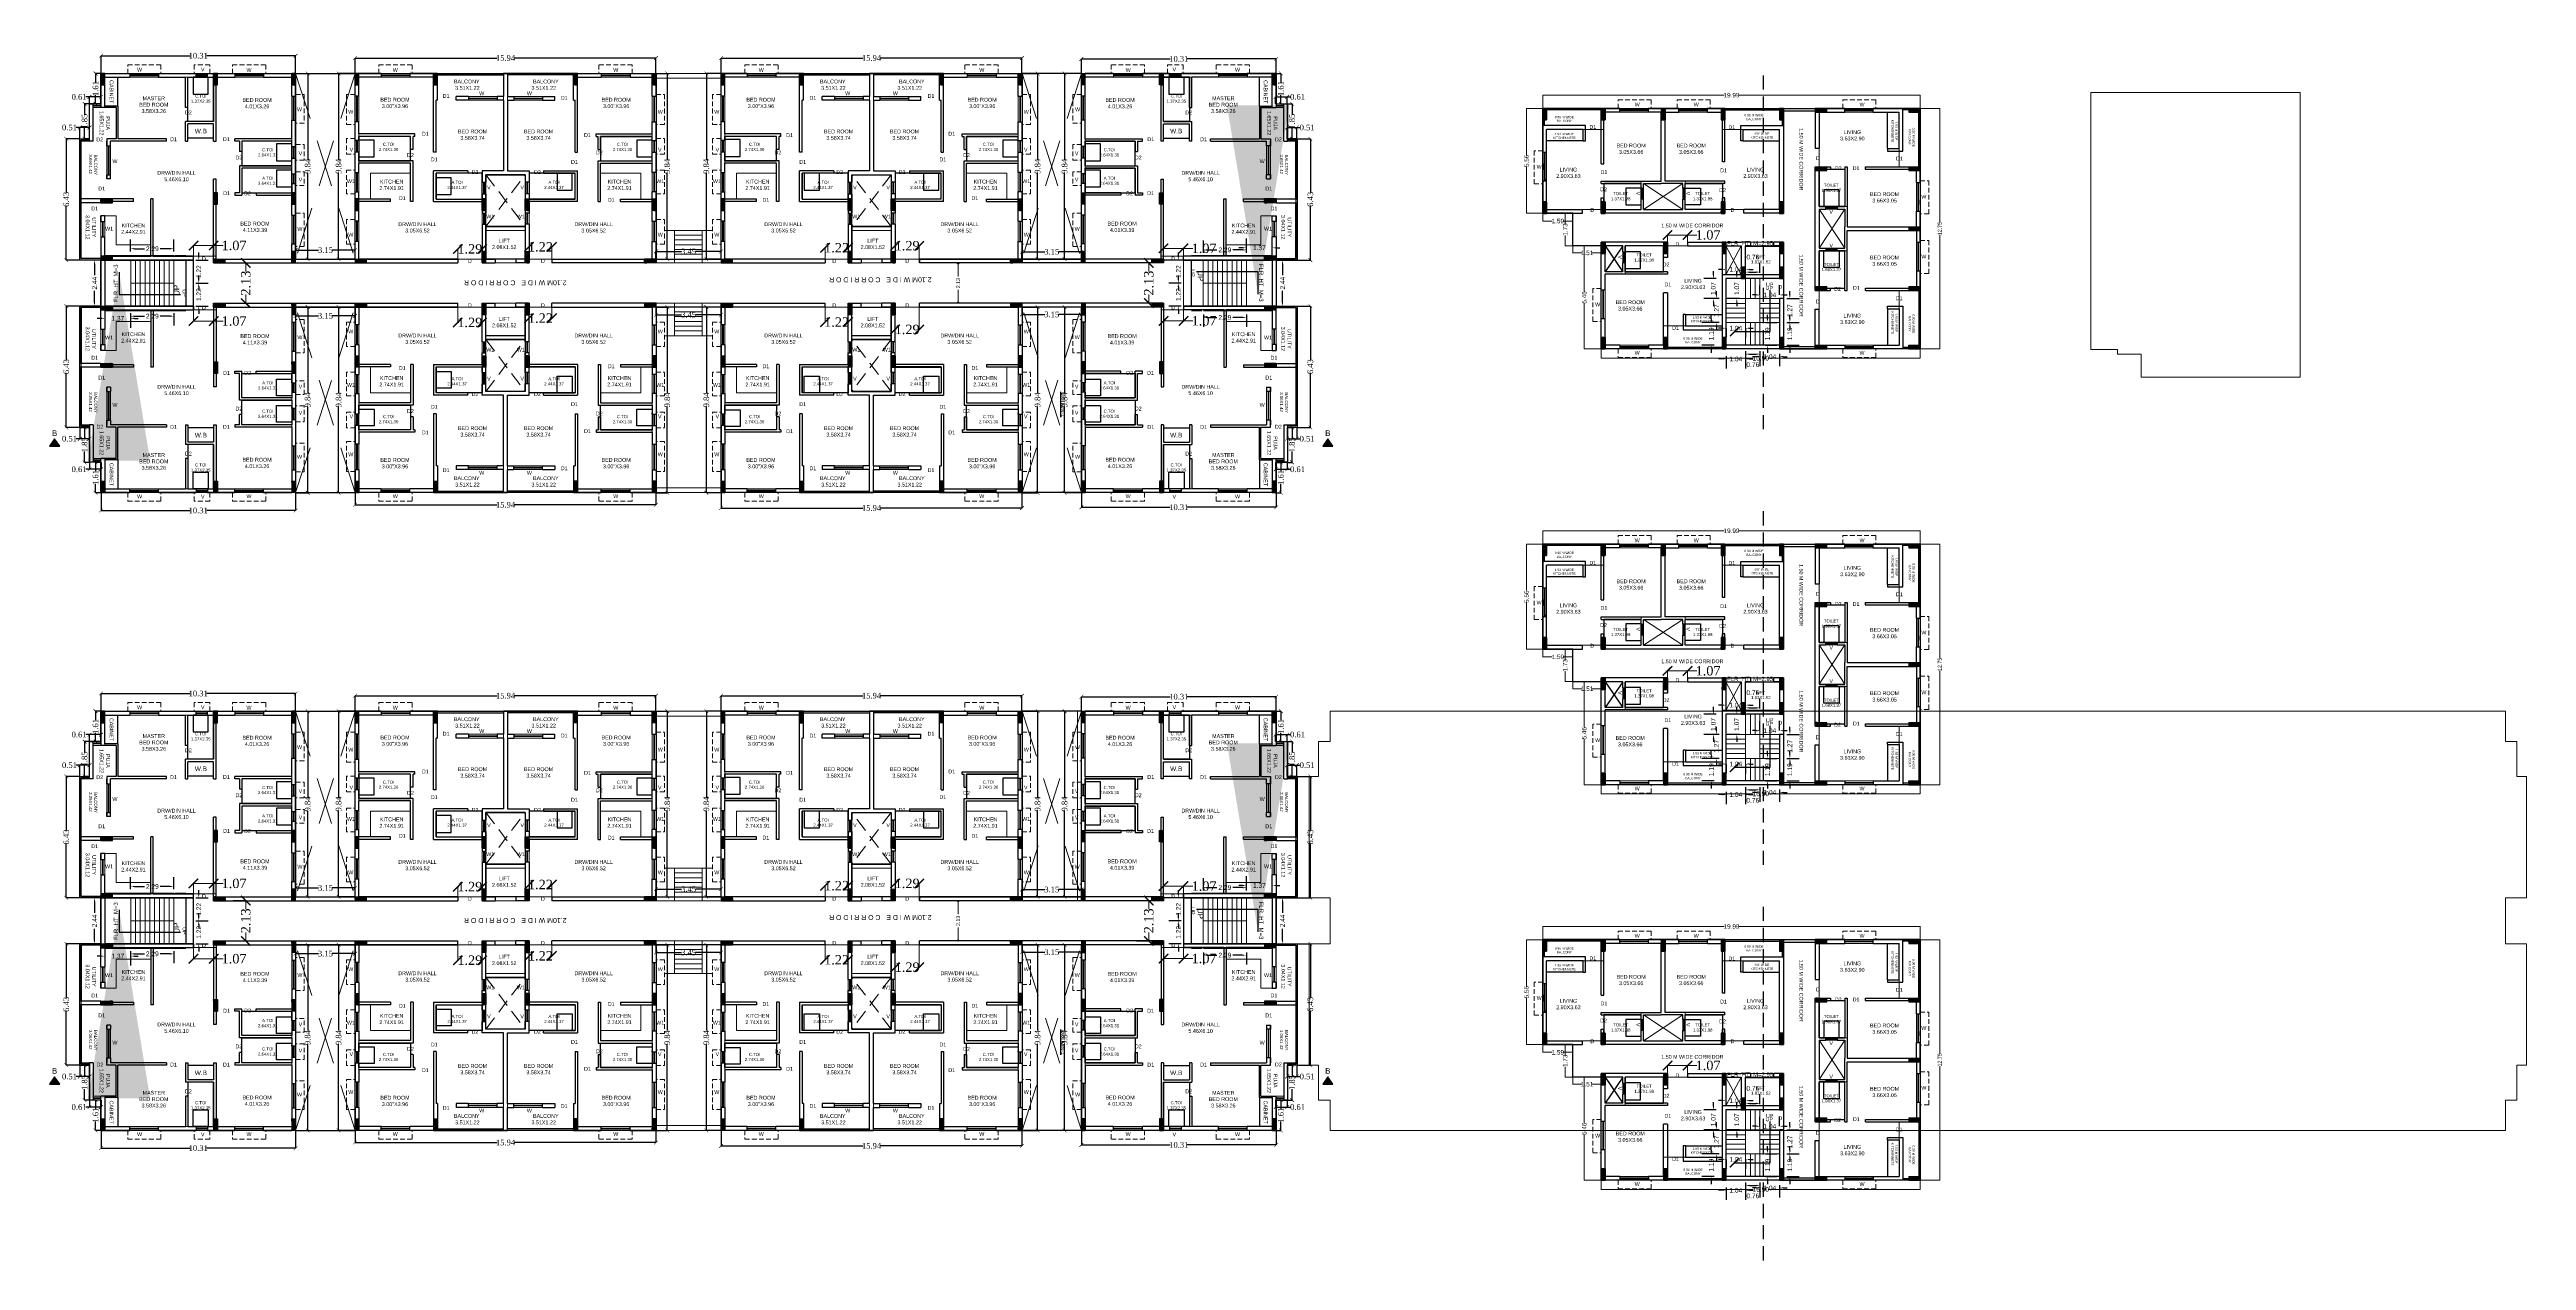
# Model space of a CAD drawing. Header units: metres. Extents: x 0 to 63445, y 32361 to 32804.
# Drawn here: x 63168.2 to 63299.4, y 32653.3 to 32717.5 of the extents above; entities that cross this region are included whole.
import ezdxf

# ---------------------------------------------------------------- set-up
doc = ezdxf.new("R2010")
doc.units = ezdxf.units.M
doc.header["$MEASUREMENT"] = 0
doc.header["$PDMODE"] = 34
doc.header["$PDSIZE"] = -10
for name, pattern in [('CONTINULUS', [0]), ('DASHED', [0.75, 0.5, -0.25]), ('DASHED2', [0.375, 0.25, -0.125])]:
    doc.linetypes.add(name, pattern=pattern)
doc.layers.get('0').update_dxf_attribs({"lineweight": 25})
for name, color, linetype, plot in [('BLK_1_FLR_2_BATH', 3, 'Continuous', False), ('BLK_1_FLR_2_WATER_CLOSET', 2, 'Continuous', False), ('BLK_1_FLR_3_BATH', 3, 'Continuous', False), ('BLK_1_FLR_3_WATER_CLOSET', 2, 'Continuous', False), ('BLK_2_FLR_2_BATH', 3, 'Continuous', False), ('BLK_2_FLR_2_BLT_UP_AREA', 14, 'Continuous', False), ('BLK_2_FLR_2_WATER_CLOSET', 2, 'Continuous', False), ('BLK_2_FLR_3_BATH', 3, 'Continuous', False), ('BLK_2_FLR_3_BLT_UP_AREA', 14, 'Continuous', False), ('BLK_2_FLR_3_WATER_CLOSET', 2, 'Continuous', False), ('BLK_2_FLR_4_BATH', 3, 'Continuous', False), ('BLK_2_FLR_4_BLT_UP_AREA', 14, 'Continuous', False), ('BLK_2_FLR_4_WATER_CLOSET', 2, 'Continuous', False)]:
    doc.layers.add(name, color=color, linetype=linetype, plot=plot)
for name, color, linetype, lineweight in [('BLK_1_FLR_2_BLT_UP_AREA', 14, 'DASHED', 9), ('BLK_1_FLR_2_BLT_UP_AREA_DEDUCT', 41, 'DASHED', 9), ('BLK_1_FLR_2_EXIT_WIDTH_DOOR', 7, 'Continuous', 0), ('BLK_1_FLR_2_EXIT_WIDTH_STAIR', 7, 'Continuous', 0), ('BLK_1_FLR_2_LIFT_1', 1, 'DASHED', 9), ('BLK_1_FLR_2_LIFT_2', 1, 'DASHED', 9), ('BLK_1_FLR_2_LIFT_3', 1, 'DASHED', 9), ('BLK_1_FLR_2_LIFT_4', 1, 'DASHED', 9), ('BLK_1_FLR_2_STAIR_1_FLIGHT_1', 7, 'Continuous', 0), ('BLK_1_FLR_2_STAIR_1_FLIGHT_2', 7, 'Continuous', 0), ('BLK_1_FLR_2_STAIR_1_LANDING_1', 7, 'Continuous', 0), ('BLK_1_FLR_2_STAIR_2', 7, 'Continuous', 0), ('BLK_1_FLR_2_STAIR_2_FLIGHT_2', 7, 'Continuous', 0), ('BLK_1_FLR_2_STAIR_2_LANDING_1', 7, 'Continuous', 0), ('BLK_1_FLR_2_UNITFA', 7, 'Continuous', 0), ('BLK_1_FLR_3_BLT_UP_AREA', 14, 'DASHED', 9), ('BLK_1_FLR_3_BLT_UP_AREA_DEDUCT', 14, 'DASHED', 9), ('BLK_1_FLR_3_EXIT_WIDTH_DOOR', 7, 'Continuous', 0), ('BLK_1_FLR_3_EXIT_WIDTH_STAIR', 7, 'Continuous', 0), ('BLK_1_FLR_3_LIFT_1', 1, 'DASHED', 9), ('BLK_1_FLR_3_LIFT_2', 1, 'DASHED', 9), ('BLK_1_FLR_3_LIFT_3', 1, 'DASHED', 9), ('BLK_1_FLR_3_LIFT_4', 1, 'DASHED', 9), ('BLK_1_FLR_3_STAIR_1_FLIGHT_1', 7, 'Continuous', 0), ('BLK_1_FLR_3_STAIR_1_FLIGHT_2', 7, 'Continuous', 0), ('BLK_1_FLR_3_STAIR_1_LANDING_1', 7, 'Continuous', 0), ('BLK_1_FLR_3_STAIR_2_FLIGHT_1', 7, 'Continuous', 0), ('BLK_1_FLR_3_STAIR_2_FLIGHT_2', 7, 'Continuous', 0), ('BLK_1_FLR_3_STAIR_2_LANDING_1', 7, 'Continuous', 0), ('BLK_1_FLR_3_UNITFA', 7, 'Continuous', 0), ('BLK_2_FLR_2_BLT_UP_AREA_DEDUCT', 41, 'Continuous', 9), ('BLK_2_FLR_2_EXIT_WIDTH_DOOR', 7, 'Continuous', 0), ('BLK_2_FLR_2_LIFT_1', 1, 'DASHED', 9), ('BLK_2_FLR_2_STAIR_1', 7, 'Continuous', 0), ('BLK_2_FLR_2_STAIR_1_FLIGHT_1', 7, 'Continuous', 0), ('BLK_2_FLR_2_STAIR_1_FLIGHT_2', 7, 'Continuous', 0), ('BLK_2_FLR_2_STAIR_1_FLIGHT_3', 7, 'Continuous', 0), ('BLK_2_FLR_2_STAIR_1_FLIGHT_4', 7, 'Continuous', 0), ('BLK_2_FLR_2_STAIR_1_LANDING_1', 7, 'Continuous', 0), ('BLK_2_FLR_2_STAIR_1_LANDING_2', 7, 'Continuous', 0), ('BLK_2_FLR_2_STAIR_1_LANDING_3', 7, 'Continuous', 0), ('BLK_2_FLR_2_UNITFA', 7, 'Continuous', 0), ('BLK_2_FLR_3_BLT_UP_AREA_DEDUCT', 41, 'Continuous', 9), ('BLK_2_FLR_3_EXIT_WIDTH_DOOR', 7, 'Continuous', 0), ('BLK_2_FLR_3_LIFT_1', 1, 'DASHED', 9), ('BLK_2_FLR_3_STAIR_1', 7, 'Continuous', 0), ('BLK_2_FLR_3_STAIR_1_FLIGHT_1', 7, 'Continuous', 0), ('BLK_2_FLR_3_STAIR_1_FLIGHT_2', 7, 'Continuous', 0), ('BLK_2_FLR_3_STAIR_1_FLIGHT_3', 7, 'Continuous', 0), ('BLK_2_FLR_3_STAIR_1_FLIGHT_4', 7, 'Continuous', 0), ('BLK_2_FLR_3_STAIR_1_LANDING_1', 7, 'Continuous', 0), ('BLK_2_FLR_3_STAIR_1_LANDING_2', 7, 'Continuous', 0), ('BLK_2_FLR_3_STAIR_1_LANDING_3', 7, 'Continuous', 0), ('BLK_2_FLR_3_UNITFA', 7, 'Continuous', 0), ('BLK_2_FLR_4_BLT_UP_AREA_DEDUCT', 41, 'Continuous', 9), ('BLK_2_FLR_4_EXIT_WIDTH_DOOR', 7, 'Continuous', 0), ('BLK_2_FLR_4_LIFT_1', 1, 'DASHED', 9), ('BLK_2_FLR_4_STAIR_1', 7, 'Continuous', 0), ('BLK_2_FLR_4_STAIR_1_FLIGHT_1', 7, 'Continuous', 0), ('BLK_2_FLR_4_STAIR_1_FLIGHT_2', 7, 'Continuous', 0), ('BLK_2_FLR_4_STAIR_1_FLIGHT_3', 7, 'Continuous', 0), ('BLK_2_FLR_4_STAIR_1_FLIGHT_4', 7, 'Continuous', 0), ('BLK_2_FLR_4_STAIR_1_LANDING_1', 7, 'Continuous', 0), ('BLK_2_FLR_4_STAIR_1_LANDING_2', 7, 'Continuous', 0), ('BLK_2_FLR_4_STAIR_1_LANDING_3', 7, 'Continuous', 0), ('BLK_2_FLR_4_UNITFA', 7, 'Continuous', 0), ('BLK_3_FLR_1_ROOF_AREA', 7, 'Continuous', 0), ('colum', 1, 'Continuous', 30), ('COLUMN', 1, 'Continuous', 30), ('DIM', 56, 'Continuous', 20), ('elev', 252, 'Continuous', 20), ('hatch', 251, 'Continuous', 20), ('PASSAGE_DOUBLELOADED', 7, 'Continuous', 20), ('STEPS', 114, 'Continuous', 20), ('TEXT-2', 65, 'Continuous', 18), ('wall', 7, 'Continuous', 30), ('window', 154, 'Continuous', 9)]:
    doc.layers.add(name, color=color, linetype=linetype, lineweight=lineweight)
for name, color, linetype, true_color, plot in [('BLK_1_FLR_2_STAIR_1', 7, 'Continuous', 0xffffff, False), ('BLK_1_FLR_3_STAIR_1', 7, 'Continuous', 0xffffff, False), ('BLK_1_FLR_3_STAIR_2', 7, 'Continuous', 0xffffff, False)]:
    doc.layers.add(name, color=color, linetype=linetype, true_color=true_color, plot=plot)
doc.layers.add('BLK_1_FLR_2_STAIR_2_FLIGHT_1', color=7, linetype='Continuous', lineweight=0, true_color=0xffffff)
doc.layers.add('text', color=65, linetype='Continuous')
doc.styles.add('Arial', font='arial.ttf', dxfattribs={"height": 0.2})
doc.styles.add('AutoDCRFont', font='arial.ttf')
doc.styles.add('PreDCRFont', font='arial.ttf', dxfattribs={"height": 0.25})
doc.styles.add('small int', font='arial.ttf', dxfattribs={"height": 18})
doc.styles.get("Standard").update_dxf_attribs({"font": 'arial.ttf', "height": 0.4})
doc.styles.add('style2', font='arial.ttf', dxfattribs={"height": 0.25})
doc.styles.add('TNR', font='times.ttf', dxfattribs={"height": 0.5})
doc.dimstyles.new('ARCHANA', dxfattribs={"dimscale": 0, "dimtxt": 0.5, "dimasz": 0.5, "dimexe": 0, "dimexo": 0, "dimgap": 0, "dimtad": 0, "dimzin": 0, "dimdsep": 46, "dimtxsty": 'TNR', "dimblk": 'ARCHTICK', "dimcen": 0.09, "dimclrd": 36, "dimclre": 36, "dimclrt": 7, "dimadec": 0, "dimazin": 0, "dimtfac": 1, "dimtofl": 0, "dimtmove": 0, "dimatfit": 3, "dimldrblk": 'ARCHTICK', "dimfxl": 1, "dimfrac": 2, "dimtolj": 1, "dimtzin": 0, "dimlwd": -1, "dimlwe": -1, "dimarcsym": 0})
doc.dimstyles.new('Copy of Standard2', dxfattribs={"dimtxt": 0.25, "dimasz": 0.2, "dimexe": 0.5, "dimexo": 0.3, "dimgap": 0.09, "dimtad": 0, "dimtoh": 1, "dimzin": 0, "dimdsep": 46, "dimtxsty": 'PreDCRFont', "dimcen": 0.025, "dimdle": 0.1, "dimadec": 0, "dimazin": 0, "dimtfac": 1, "dimtofl": 0, "dimtmove": 2, "dimatfit": 3, "dimfxl": 0.18, "dimtolj": 1, "dimtzin": 0, "dimarcsym": 0})
doc.dimstyles.new('INT DIM', dxfattribs={"dimtxt": 0.3, "dimasz": 0.1, "dimexe": 0.18, "dimexo": 0.0625, "dimgap": 0.09, "dimtad": 0, "dimzin": 0, "dimdsep": 46, "dimtxsty": 'style2', "dimblk": 'OPEN90', "dimcen": 0.09, "dimse1": 1, "dimse2": 1, "dimclrd": 250, "dimclrt": 256, "dimadec": 0, "dimazin": 0, "dimtfac": 1, "dimtofl": 0, "dimtmove": 0, "dimatfit": 3, "dimfxl": 0.18, "dimtolj": 1, "dimtzin": 0, "dimlwd": -1, "dimarcsym": 0})
doc.dimstyles.new('STD', dxfattribs={"dimtxt": 10, "dimasz": 10, "dimexe": 0, "dimexo": 0, "dimgap": 0.09, "dimtad": 0, "dimdec": 0, "dimzin": 0, "dimdsep": 46, "dimlunit": 4, "dimtxsty": 'small int', "dimcen": 0.09, "dimclrd": 75, "dimclre": 75, "dimadec": 0, "dimazin": 0, "dimtfac": 1, "dimtdec": 0, "dimtofl": 0, "dimtmove": 0, "dimatfit": 3, "dimfxl": 1, "dimtolj": 1, "dimtzin": 0, "dimarcsym": 0})

# ---------------------------------------------------------------- blocks, each defined once
blk = doc.blocks.new('*D373')
at = {"layer": 'BLK_1_FLR_2_STAIR_1_FLIGHT_1', "color": 0, "linetype": 'Continuous', "lineweight": -2, "transparency": 16777216}
for p, q in [((63172.47, 32703.48), (63172.47, 32702.83)), ((63174.76, 32703.48), (63174.76, 32702.83)), ((63172.67, 32703.33), (63173.2, 32703.33)), ((63174.56, 32703.33), (63174.03, 32703.33))]:
    blk.add_line(p, q, dxfattribs=at)
at = {"layer": 'BLK_1_FLR_2_STAIR_1_FLIGHT_1', "color": 0, "linetype": 'Continuous', "transparency": 16777216}
for points in [[(63172.67, 32703.36), (63172.67, 32703.29), (63172.47, 32703.33)], [(63174.56, 32703.36), (63174.56, 32703.29), (63174.76, 32703.33)]]:
    blk.add_solid(points, dxfattribs=at)
at = {"layer": 'Defpoints', "color": 0, "linetype": 'Continuous', "transparency": 16777216}
for p in [(63172.47, 32703.86), (63174.76, 32703.86), (63174.76, 32703.33)]:
    blk.add_point(p, dxfattribs=at)
at = {"layer": 'BLK_1_FLR_2_STAIR_1_FLIGHT_1', "color": 0, "linetype": 'Continuous', "transparency": 16777216, "insert": (63173.62, 32703.33), "char_height": 0.25, "attachment_point": 5, "style": 'PreDCRFont'}
blk.add_mtext('\\A1;2.29', dxfattribs=at)
blk = doc.blocks.new('*D374')
at = {"layer": 'BLK_1_FLR_2_STAIR_1_FLIGHT_1', "color": 0, "linetype": 'Continuous', "lineweight": -2, "transparency": 16777216}
for p, q in [((63175.93, 32705.08), (63176.58, 32705.08)), ((63176.08, 32705.28), (63176.08, 32705.48)), ((63175.93, 32703.86), (63176.58, 32703.86)), ((63176.08, 32703.66), (63176.08, 32703.46))]:
    blk.add_line(p, q, dxfattribs=at)
at = {"layer": 'BLK_1_FLR_2_STAIR_1_FLIGHT_1', "color": 0, "linetype": 'Continuous', "transparency": 16777216}
for points in [[(63176.04, 32705.28), (63176.11, 32705.28), (63176.08, 32705.08)], [(63176.04, 32703.66), (63176.11, 32703.66), (63176.08, 32703.86)]]:
    blk.add_solid(points, dxfattribs=at)
at = {"layer": 'Defpoints', "color": 0, "linetype": 'Continuous', "transparency": 16777216}
for p in [(63174.76, 32705.08), (63176.08, 32705.08), (63174.76, 32703.86)]:
    blk.add_point(p, dxfattribs=at)
at = {"layer": 'BLK_1_FLR_2_STAIR_1_FLIGHT_1', "color": 0, "linetype": 'Continuous', "transparency": 16777216, "insert": (63176.08, 32704.47), "char_height": 0.25, "attachment_point": 5, "rotation": 90, "style": 'PreDCRFont'}
blk.add_mtext('\\A1;1.22', dxfattribs=at)
blk = doc.blocks.new('*D375')
at = {"layer": 'BLK_1_FLR_2_STAIR_1_FLIGHT_2', "color": 0, "linetype": 'Continuous', "lineweight": -2, "transparency": 16777216}
for p, q in [((63172.47, 32706.75), (63172.47, 32707.4)), ((63174.76, 32706.75), (63174.76, 32707.4)), ((63172.67, 32706.9), (63173.2, 32706.9)), ((63174.56, 32706.9), (63174.03, 32706.9))]:
    blk.add_line(p, q, dxfattribs=at)
at = {"layer": 'BLK_1_FLR_2_STAIR_1_FLIGHT_2', "color": 0, "linetype": 'Continuous', "transparency": 16777216}
for points in [[(63172.67, 32706.94), (63172.67, 32706.87), (63172.47, 32706.9)], [(63174.56, 32706.94), (63174.56, 32706.87), (63174.76, 32706.9)]]:
    blk.add_solid(points, dxfattribs=at)
at = {"layer": 'Defpoints', "color": 0, "linetype": 'Continuous', "transparency": 16777216}
for p in [(63172.47, 32706.3), (63174.76, 32706.9), (63174.76, 32706.3)]:
    blk.add_point(p, dxfattribs=at)
at = {"layer": 'BLK_1_FLR_2_STAIR_1_FLIGHT_2', "color": 0, "linetype": 'Continuous', "transparency": 16777216, "insert": (63173.62, 32706.9), "char_height": 0.25, "attachment_point": 5, "style": 'PreDCRFont'}
blk.add_mtext('\\A1;2.29', dxfattribs=at)
blk = doc.blocks.new('*D376')
at = {"layer": 'BLK_1_FLR_2_STAIR_1_FLIGHT_2', "color": 0, "linetype": 'Continuous', "lineweight": -2, "transparency": 16777216}
for p, q in [((63175.93, 32706.3), (63176.58, 32706.3)), ((63176.08, 32706.5), (63176.08, 32706.7)), ((63175.93, 32705.08), (63176.58, 32705.08)), ((63176.08, 32704.88), (63176.08, 32704.68))]:
    blk.add_line(p, q, dxfattribs=at)
at = {"layer": 'BLK_1_FLR_2_STAIR_1_FLIGHT_2', "color": 0, "linetype": 'Continuous', "transparency": 16777216}
for points in [[(63176.04, 32706.5), (63176.11, 32706.5), (63176.08, 32706.3)], [(63176.04, 32704.88), (63176.11, 32704.88), (63176.08, 32705.08)]]:
    blk.add_solid(points, dxfattribs=at)
at = {"layer": 'Defpoints', "color": 0, "linetype": 'Continuous', "transparency": 16777216}
for p in [(63175.36, 32706.3), (63176.08, 32706.3), (63174.76, 32705.08)]:
    blk.add_point(p, dxfattribs=at)
at = {"layer": 'BLK_1_FLR_2_STAIR_1_FLIGHT_2', "color": 0, "linetype": 'Continuous', "transparency": 16777216, "insert": (63176.08, 32705.69), "char_height": 0.25, "attachment_point": 5, "rotation": 90, "style": 'PreDCRFont'}
blk.add_mtext('\\A1;1.22', dxfattribs=at)
blk = doc.blocks.new('*D377')
at = {"layer": 'BLK_1_FLR_2_STAIR_1_LANDING_1', "color": 0, "lineweight": -2, "transparency": 16777216}
for p, q in [((63171.1, 32703.36), (63171.1, 32702.71)), ((63172.47, 32703.36), (63172.47, 32702.71)), ((63170.9, 32703.21), (63170.7, 32703.21)), ((63172.67, 32703.21), (63172.87, 32703.21))]:
    blk.add_line(p, q, dxfattribs=at)
at = {"layer": 'BLK_1_FLR_2_STAIR_1_LANDING_1', "color": 0, "transparency": 16777216}
for points in [[(63170.9, 32703.25), (63170.9, 32703.18), (63171.1, 32703.21)], [(63172.67, 32703.25), (63172.67, 32703.18), (63172.47, 32703.21)]]:
    blk.add_solid(points, dxfattribs=at)
at = {"layer": 'Defpoints', "color": 0, "transparency": 16777216}
for p in [(63171.1, 32703.86), (63172.47, 32703.86), (63171.1, 32703.21)]:
    blk.add_point(p, dxfattribs=at)
at = {"layer": 'BLK_1_FLR_2_STAIR_1_LANDING_1', "color": 0, "transparency": 16777216, "insert": (63171.79, 32703.21), "char_height": 0.25, "attachment_point": 5, "style": 'PreDCRFont'}
blk.add_mtext('\\A1;1.37', dxfattribs=at)
blk = doc.blocks.new('*D378')
at = {"layer": 'BLK_1_FLR_2_STAIR_1_LANDING_1', "color": 0, "lineweight": -2, "transparency": 16777216}
for p, q in [((63170.71, 32706.3), (63170.06, 32706.3)), ((63170.56, 32706.1), (63170.56, 32705.5)), ((63170.56, 32704.06), (63170.56, 32704.67)), ((63170.71, 32703.86), (63170.06, 32703.86))]:
    blk.add_line(p, q, dxfattribs=at)
at = {"layer": 'BLK_1_FLR_2_STAIR_1_LANDING_1', "color": 0, "transparency": 16777216}
for points in [[(63170.52, 32706.1), (63170.59, 32706.1), (63170.56, 32706.3)], [(63170.52, 32704.06), (63170.59, 32704.06), (63170.56, 32703.86)]]:
    blk.add_solid(points, dxfattribs=at)
at = {"layer": 'Defpoints', "color": 0, "transparency": 16777216}
for p in [(63170.56, 32706.3), (63171.1, 32706.3), (63171.1, 32703.86)]:
    blk.add_point(p, dxfattribs=at)
at = {"layer": 'BLK_1_FLR_2_STAIR_1_LANDING_1', "color": 0, "transparency": 16777216, "insert": (63170.56, 32705.08), "char_height": 0.25, "attachment_point": 5, "rotation": 90, "style": 'PreDCRFont'}
blk.add_mtext('\\A1;2.44', dxfattribs=at)
blk = doc.blocks.new('*D379')
at = {"layer": 'BLK_1_FLR_3_STAIR_1_FLIGHT_1', "color": 0, "linetype": 'Continuous', "lineweight": -2, "transparency": 16777216}
for p, q in [((63172.47, 32669.68), (63172.47, 32669.03)), ((63172.67, 32669.53), (63173.2, 32669.53)), ((63174.56, 32669.53), (63174.03, 32669.53)), ((63174.76, 32669.68), (63174.76, 32669.03))]:
    blk.add_line(p, q, dxfattribs=at)
at = {"layer": 'BLK_1_FLR_3_STAIR_1_FLIGHT_1', "color": 0, "linetype": 'Continuous', "transparency": 16777216}
for points in [[(63172.67, 32669.56), (63172.67, 32669.49), (63172.47, 32669.53)], [(63174.56, 32669.56), (63174.56, 32669.49), (63174.76, 32669.53)]]:
    blk.add_solid(points, dxfattribs=at)
at = {"layer": 'Defpoints', "color": 0, "linetype": 'Continuous', "transparency": 16777216}
for p in [(63172.47, 32670.06), (63174.76, 32670.06), (63174.76, 32669.53)]:
    blk.add_point(p, dxfattribs=at)
at = {"layer": 'BLK_1_FLR_3_STAIR_1_FLIGHT_1', "color": 0, "linetype": 'Continuous', "transparency": 16777216, "insert": (63173.62, 32669.53), "char_height": 0.25, "attachment_point": 5, "style": 'PreDCRFont'}
blk.add_mtext('\\A1;2.29', dxfattribs=at)
blk = doc.blocks.new('*D380')
at = {"layer": 'BLK_1_FLR_3_STAIR_1_FLIGHT_1', "color": 0, "linetype": 'Continuous', "lineweight": -2, "transparency": 16777216}
for p, q in [((63175.93, 32671.28), (63176.58, 32671.28)), ((63176.08, 32671.48), (63176.08, 32671.68)), ((63175.93, 32670.06), (63176.58, 32670.06)), ((63176.08, 32669.86), (63176.08, 32669.66))]:
    blk.add_line(p, q, dxfattribs=at)
at = {"layer": 'BLK_1_FLR_3_STAIR_1_FLIGHT_1', "color": 0, "linetype": 'Continuous', "transparency": 16777216}
for points in [[(63176.04, 32671.48), (63176.11, 32671.48), (63176.08, 32671.28)], [(63176.04, 32669.86), (63176.11, 32669.86), (63176.08, 32670.06)]]:
    blk.add_solid(points, dxfattribs=at)
at = {"layer": 'Defpoints', "color": 0, "linetype": 'Continuous', "transparency": 16777216}
for p in [(63174.76, 32671.28), (63176.08, 32671.28), (63174.76, 32670.06)]:
    blk.add_point(p, dxfattribs=at)
at = {"layer": 'BLK_1_FLR_3_STAIR_1_FLIGHT_1', "color": 0, "linetype": 'Continuous', "transparency": 16777216, "insert": (63176.08, 32670.67), "char_height": 0.25, "attachment_point": 5, "rotation": 90, "style": 'PreDCRFont'}
blk.add_mtext('\\A1;1.22', dxfattribs=at)
blk = doc.blocks.new('*D381')
at = {"layer": 'BLK_1_FLR_3_STAIR_1_FLIGHT_2', "color": 0, "linetype": 'Continuous', "lineweight": -2, "transparency": 16777216}
for p, q in [((63172.47, 32672.95), (63172.47, 32673.6)), ((63174.76, 32672.95), (63174.76, 32673.6)), ((63172.67, 32673.1), (63173.2, 32673.1)), ((63174.56, 32673.1), (63174.03, 32673.1))]:
    blk.add_line(p, q, dxfattribs=at)
at = {"layer": 'BLK_1_FLR_3_STAIR_1_FLIGHT_2', "color": 0, "linetype": 'Continuous', "transparency": 16777216}
for points in [[(63172.67, 32673.13), (63172.67, 32673.07), (63172.47, 32673.1)], [(63174.56, 32673.13), (63174.56, 32673.07), (63174.76, 32673.1)]]:
    blk.add_solid(points, dxfattribs=at)
at = {"layer": 'Defpoints', "color": 0, "linetype": 'Continuous', "transparency": 16777216}
for p in [(63172.47, 32672.5), (63174.76, 32673.1), (63174.76, 32672.5)]:
    blk.add_point(p, dxfattribs=at)
at = {"layer": 'BLK_1_FLR_3_STAIR_1_FLIGHT_2', "color": 0, "linetype": 'Continuous', "transparency": 16777216, "insert": (63173.62, 32673.1), "char_height": 0.25, "attachment_point": 5, "style": 'PreDCRFont'}
blk.add_mtext('\\A1;2.29', dxfattribs=at)
blk = doc.blocks.new('*D382')
at = {"layer": 'BLK_1_FLR_3_STAIR_1_FLIGHT_2', "color": 0, "linetype": 'Continuous', "lineweight": -2, "transparency": 16777216}
for p, q in [((63175.93, 32672.5), (63176.58, 32672.5)), ((63176.08, 32672.7), (63176.08, 32672.9)), ((63175.93, 32671.28), (63176.58, 32671.28)), ((63176.08, 32671.08), (63176.08, 32670.88))]:
    blk.add_line(p, q, dxfattribs=at)
at = {"layer": 'BLK_1_FLR_3_STAIR_1_FLIGHT_2', "color": 0, "linetype": 'Continuous', "transparency": 16777216}
for points in [[(63176.04, 32672.7), (63176.11, 32672.7), (63176.08, 32672.5)], [(63176.04, 32671.08), (63176.11, 32671.08), (63176.08, 32671.28)]]:
    blk.add_solid(points, dxfattribs=at)
at = {"layer": 'Defpoints', "color": 0, "linetype": 'Continuous', "transparency": 16777216}
for p in [(63175.36, 32672.5), (63176.08, 32672.5), (63174.76, 32671.28)]:
    blk.add_point(p, dxfattribs=at)
at = {"layer": 'BLK_1_FLR_3_STAIR_1_FLIGHT_2', "color": 0, "linetype": 'Continuous', "transparency": 16777216, "insert": (63176.08, 32671.89), "char_height": 0.25, "attachment_point": 5, "rotation": 90, "style": 'PreDCRFont'}
blk.add_mtext('\\A1;1.22', dxfattribs=at)
blk = doc.blocks.new('*D383')
at = {"layer": 'BLK_1_FLR_3_STAIR_1_LANDING_1', "color": 0, "lineweight": -2, "transparency": 16777216}
for p, q in [((63170.9, 32669.41), (63170.7, 32669.41)), ((63171.1, 32669.56), (63171.1, 32668.91)), ((63172.47, 32669.56), (63172.47, 32668.91)), ((63172.67, 32669.41), (63172.87, 32669.41))]:
    blk.add_line(p, q, dxfattribs=at)
at = {"layer": 'BLK_1_FLR_3_STAIR_1_LANDING_1', "color": 0, "transparency": 16777216}
for points in [[(63170.9, 32669.44), (63170.9, 32669.38), (63171.1, 32669.41)], [(63172.67, 32669.44), (63172.67, 32669.38), (63172.47, 32669.41)]]:
    blk.add_solid(points, dxfattribs=at)
at = {"layer": 'Defpoints', "color": 0, "transparency": 16777216}
for p in [(63171.1, 32670.06), (63171.1, 32669.41), (63172.47, 32670.06)]:
    blk.add_point(p, dxfattribs=at)
at = {"layer": 'BLK_1_FLR_3_STAIR_1_LANDING_1', "color": 0, "transparency": 16777216, "insert": (63171.79, 32669.41), "char_height": 0.25, "attachment_point": 5, "style": 'PreDCRFont'}
blk.add_mtext('\\A1;1.37', dxfattribs=at)
blk = doc.blocks.new('*D384')
at = {"layer": 'BLK_1_FLR_3_STAIR_1_LANDING_1', "color": 0, "lineweight": -2, "transparency": 16777216}
for p, q in [((63170.71, 32672.5), (63170.06, 32672.5)), ((63170.56, 32672.3), (63170.56, 32671.7)), ((63170.56, 32670.26), (63170.56, 32670.86)), ((63170.71, 32670.06), (63170.06, 32670.06))]:
    blk.add_line(p, q, dxfattribs=at)
at = {"layer": 'BLK_1_FLR_3_STAIR_1_LANDING_1', "color": 0, "transparency": 16777216}
for points in [[(63170.52, 32672.3), (63170.59, 32672.3), (63170.56, 32672.5)], [(63170.52, 32670.26), (63170.59, 32670.26), (63170.56, 32670.06)]]:
    blk.add_solid(points, dxfattribs=at)
at = {"layer": 'Defpoints', "color": 0, "transparency": 16777216}
for p in [(63170.56, 32672.5), (63171.1, 32672.5), (63171.1, 32670.06)]:
    blk.add_point(p, dxfattribs=at)
at = {"layer": 'BLK_1_FLR_3_STAIR_1_LANDING_1', "color": 0, "transparency": 16777216, "insert": (63170.56, 32671.28), "char_height": 0.25, "attachment_point": 5, "rotation": 90, "style": 'PreDCRFont'}
blk.add_mtext('\\A1;2.44', dxfattribs=at)
blk = doc.blocks.new('*D415')
at = {"layer": 'BLK_1_FLR_2_STAIR_2_FLIGHT_1', "color": 0, "linetype": 'Continuous', "lineweight": -2, "transparency": 16777216}
for p, q in [((63229.3, 32706.69), (63229.3, 32707.34)), ((63231.58, 32706.69), (63231.58, 32707.34)), ((63229.5, 32706.84), (63230.02, 32706.84)), ((63231.38, 32706.84), (63230.86, 32706.84))]:
    blk.add_line(p, q, dxfattribs=at)
at = {"layer": 'BLK_1_FLR_2_STAIR_2_FLIGHT_1', "color": 0, "linetype": 'Continuous', "transparency": 16777216}
for points in [[(63229.5, 32706.87), (63229.5, 32706.8), (63229.3, 32706.84)], [(63231.38, 32706.87), (63231.38, 32706.8), (63231.58, 32706.84)]]:
    blk.add_solid(points, dxfattribs=at)
at = {"layer": 'Defpoints', "color": 0, "linetype": 'Continuous', "transparency": 16777216}
for p in [(63229.3, 32706.84), (63229.3, 32706.3), (63231.58, 32706.3)]:
    blk.add_point(p, dxfattribs=at)
at = {"layer": 'BLK_1_FLR_2_STAIR_2_FLIGHT_1', "color": 0, "linetype": 'Continuous', "transparency": 16777216, "insert": (63230.44, 32706.84), "char_height": 0.25, "attachment_point": 5, "style": 'PreDCRFont'}
blk.add_mtext('\\A1;2.29', dxfattribs=at)
blk = doc.blocks.new('*D416')
at = {"layer": 'BLK_1_FLR_2_STAIR_2_FLIGHT_1', "color": 0, "linetype": 'Continuous', "lineweight": -2, "transparency": 16777216}
for p, q in [((63228.13, 32706.3), (63227.48, 32706.3)), ((63227.98, 32706.5), (63227.98, 32706.7)), ((63228.13, 32705.08), (63227.48, 32705.08)), ((63227.98, 32704.88), (63227.98, 32704.68))]:
    blk.add_line(p, q, dxfattribs=at)
at = {"layer": 'BLK_1_FLR_2_STAIR_2_FLIGHT_1', "color": 0, "linetype": 'Continuous', "transparency": 16777216}
for points in [[(63227.94, 32706.5), (63228.01, 32706.5), (63227.98, 32706.3)], [(63227.94, 32704.88), (63228.01, 32704.88), (63227.98, 32705.08)]]:
    blk.add_solid(points, dxfattribs=at)
at = {"layer": 'Defpoints', "color": 0, "linetype": 'Continuous', "transparency": 16777216}
for p in [(63229.3, 32706.3), (63227.98, 32705.08), (63229.3, 32705.08)]:
    blk.add_point(p, dxfattribs=at)
at = {"layer": 'BLK_1_FLR_2_STAIR_2_FLIGHT_1', "color": 0, "linetype": 'Continuous', "transparency": 16777216, "insert": (63227.98, 32705.69), "char_height": 0.25, "attachment_point": 5, "rotation": 90, "style": 'PreDCRFont'}
blk.add_mtext('\\A1;1.22', dxfattribs=at)
blk = doc.blocks.new('*D417')
at = {"layer": 'BLK_1_FLR_2_STAIR_2_FLIGHT_2', "color": 0, "linetype": 'Continuous', "lineweight": -2, "transparency": 16777216}
for p, q in [((63229.3, 32703.41), (63229.3, 32702.76)), ((63231.58, 32703.41), (63231.58, 32702.76)), ((63229.5, 32703.26), (63230.02, 32703.26)), ((63231.38, 32703.26), (63230.86, 32703.26))]:
    blk.add_line(p, q, dxfattribs=at)
at = {"layer": 'BLK_1_FLR_2_STAIR_2_FLIGHT_2', "color": 0, "linetype": 'Continuous', "transparency": 16777216}
for points in [[(63229.5, 32703.3), (63229.5, 32703.23), (63229.3, 32703.26)], [(63231.38, 32703.3), (63231.38, 32703.23), (63231.58, 32703.26)]]:
    blk.add_solid(points, dxfattribs=at)
at = {"layer": 'Defpoints', "color": 0, "linetype": 'Continuous', "transparency": 16777216}
for p in [(63229.3, 32703.86), (63231.58, 32703.86), (63229.3, 32703.26)]:
    blk.add_point(p, dxfattribs=at)
at = {"layer": 'BLK_1_FLR_2_STAIR_2_FLIGHT_2', "color": 0, "linetype": 'Continuous', "transparency": 16777216, "insert": (63230.44, 32703.26), "char_height": 0.25, "attachment_point": 5, "style": 'PreDCRFont'}
blk.add_mtext('\\A1;2.29', dxfattribs=at)
blk = doc.blocks.new('*D418')
at = {"layer": 'BLK_1_FLR_2_STAIR_2_FLIGHT_2', "color": 0, "linetype": 'Continuous', "lineweight": -2, "transparency": 16777216}
for p, q in [((63228.13, 32705.08), (63227.48, 32705.08)), ((63227.98, 32705.28), (63227.98, 32705.48)), ((63228.13, 32703.86), (63227.48, 32703.86)), ((63227.98, 32703.66), (63227.98, 32703.46))]:
    blk.add_line(p, q, dxfattribs=at)
at = {"layer": 'BLK_1_FLR_2_STAIR_2_FLIGHT_2', "color": 0, "linetype": 'Continuous', "transparency": 16777216}
for points in [[(63227.94, 32705.28), (63228.01, 32705.28), (63227.98, 32705.08)], [(63227.94, 32703.66), (63228.01, 32703.66), (63227.98, 32703.86)]]:
    blk.add_solid(points, dxfattribs=at)
at = {"layer": 'Defpoints', "color": 0, "linetype": 'Continuous', "transparency": 16777216}
for p in [(63229.3, 32705.08), (63227.98, 32703.86), (63228.7, 32703.86)]:
    blk.add_point(p, dxfattribs=at)
at = {"layer": 'BLK_1_FLR_2_STAIR_2_FLIGHT_2', "color": 0, "linetype": 'Continuous', "transparency": 16777216, "insert": (63227.98, 32704.47), "char_height": 0.25, "attachment_point": 5, "rotation": 90, "style": 'PreDCRFont'}
blk.add_mtext('\\A1;1.22', dxfattribs=at)
blk = doc.blocks.new('*D419')
at = {"layer": 'BLK_1_FLR_2_STAIR_2_LANDING_1', "color": 0, "lineweight": -2, "transparency": 16777216}
for p, q in [((63231.58, 32706.8), (63231.58, 32707.45)), ((63232.95, 32706.8), (63232.95, 32707.45)), ((63231.38, 32706.95), (63231.18, 32706.95)), ((63233.15, 32706.95), (63233.35, 32706.95))]:
    blk.add_line(p, q, dxfattribs=at)
at = {"layer": 'BLK_1_FLR_2_STAIR_2_LANDING_1', "color": 0, "transparency": 16777216}
for points in [[(63231.38, 32706.98), (63231.38, 32706.92), (63231.58, 32706.95)], [(63233.15, 32706.98), (63233.15, 32706.92), (63232.95, 32706.95)]]:
    blk.add_solid(points, dxfattribs=at)
at = {"layer": 'Defpoints', "color": 0, "transparency": 16777216}
for p in [(63231.58, 32706.3), (63232.95, 32706.95), (63232.95, 32706.3)]:
    blk.add_point(p, dxfattribs=at)
at = {"layer": 'BLK_1_FLR_2_STAIR_2_LANDING_1', "color": 0, "transparency": 16777216, "insert": (63232.27, 32706.95), "char_height": 0.25, "attachment_point": 5, "style": 'PreDCRFont'}
blk.add_mtext('\\A1;1.37', dxfattribs=at)
blk = doc.blocks.new('*D420')
at = {"layer": 'BLK_1_FLR_2_STAIR_2_LANDING_1', "color": 0, "lineweight": -2, "transparency": 16777216}
for p, q in [((63233.35, 32706.3), (63234, 32706.3)), ((63233.5, 32706.1), (63233.5, 32705.5)), ((63233.5, 32704.06), (63233.5, 32704.67)), ((63233.35, 32703.86), (63234, 32703.86))]:
    blk.add_line(p, q, dxfattribs=at)
at = {"layer": 'BLK_1_FLR_2_STAIR_2_LANDING_1', "color": 0, "transparency": 16777216}
for points in [[(63233.46, 32706.1), (63233.53, 32706.1), (63233.5, 32706.3)], [(63233.46, 32704.06), (63233.53, 32704.06), (63233.5, 32703.86)]]:
    blk.add_solid(points, dxfattribs=at)
at = {"layer": 'Defpoints', "color": 0, "transparency": 16777216}
for p in [(63232.95, 32706.3), (63232.95, 32703.86), (63233.5, 32703.86)]:
    blk.add_point(p, dxfattribs=at)
at = {"layer": 'BLK_1_FLR_2_STAIR_2_LANDING_1', "color": 0, "transparency": 16777216, "insert": (63233.5, 32705.08), "char_height": 0.25, "attachment_point": 5, "rotation": 90, "style": 'PreDCRFont'}
blk.add_mtext('\\A1;2.44', dxfattribs=at)
blk = doc.blocks.new('*D455')
at = {"layer": 'BLK_1_FLR_3_STAIR_2_FLIGHT_1', "color": 0, "linetype": 'Continuous', "lineweight": -2, "transparency": 16777216}
for p, q in [((63229.3, 32672.89), (63229.3, 32673.54)), ((63231.58, 32672.89), (63231.58, 32673.54)), ((63229.5, 32673.04), (63230.02, 32673.04)), ((63231.38, 32673.04), (63230.86, 32673.04))]:
    blk.add_line(p, q, dxfattribs=at)
at = {"layer": 'BLK_1_FLR_3_STAIR_2_FLIGHT_1', "color": 0, "linetype": 'Continuous', "transparency": 16777216}
for points in [[(63229.5, 32673.07), (63229.5, 32673), (63229.3, 32673.04)], [(63231.38, 32673.07), (63231.38, 32673), (63231.58, 32673.04)]]:
    blk.add_solid(points, dxfattribs=at)
at = {"layer": 'Defpoints', "color": 0, "linetype": 'Continuous', "transparency": 16777216}
for p in [(63229.3, 32673.04), (63229.3, 32672.5), (63231.58, 32672.5)]:
    blk.add_point(p, dxfattribs=at)
at = {"layer": 'BLK_1_FLR_3_STAIR_2_FLIGHT_1', "color": 0, "linetype": 'Continuous', "transparency": 16777216, "insert": (63230.44, 32673.04), "char_height": 0.25, "attachment_point": 5, "style": 'PreDCRFont'}
blk.add_mtext('\\A1;2.29', dxfattribs=at)
blk = doc.blocks.new('*D456')
at = {"layer": 'BLK_1_FLR_3_STAIR_2_FLIGHT_1', "color": 0, "linetype": 'Continuous', "lineweight": -2, "transparency": 16777216}
for p, q in [((63228.13, 32672.5), (63227.48, 32672.5)), ((63227.98, 32672.7), (63227.98, 32672.9)), ((63228.13, 32671.28), (63227.48, 32671.28)), ((63227.98, 32671.08), (63227.98, 32670.88))]:
    blk.add_line(p, q, dxfattribs=at)
at = {"layer": 'BLK_1_FLR_3_STAIR_2_FLIGHT_1', "color": 0, "linetype": 'Continuous', "transparency": 16777216}
for points in [[(63227.94, 32672.7), (63228.01, 32672.7), (63227.98, 32672.5)], [(63227.94, 32671.08), (63228.01, 32671.08), (63227.98, 32671.28)]]:
    blk.add_solid(points, dxfattribs=at)
at = {"layer": 'Defpoints', "color": 0, "linetype": 'Continuous', "transparency": 16777216}
for p in [(63229.3, 32672.5), (63227.98, 32671.28), (63229.3, 32671.28)]:
    blk.add_point(p, dxfattribs=at)
at = {"layer": 'BLK_1_FLR_3_STAIR_2_FLIGHT_1', "color": 0, "linetype": 'Continuous', "transparency": 16777216, "insert": (63227.98, 32671.89), "char_height": 0.25, "attachment_point": 5, "rotation": 90, "style": 'PreDCRFont'}
blk.add_mtext('\\A1;1.22', dxfattribs=at)
blk = doc.blocks.new('*D451')
at = {"layer": 'BLK_1_FLR_3_STAIR_2_FLIGHT_2', "color": 0, "linetype": 'Continuous', "lineweight": -2, "transparency": 16777216}
for p, q in [((63229.3, 32669.61), (63229.3, 32668.96)), ((63229.5, 32669.46), (63230.02, 32669.46)), ((63231.38, 32669.46), (63230.86, 32669.46)), ((63231.58, 32669.61), (63231.58, 32668.96))]:
    blk.add_line(p, q, dxfattribs=at)
at = {"layer": 'BLK_1_FLR_3_STAIR_2_FLIGHT_2', "color": 0, "linetype": 'Continuous', "transparency": 16777216}
for points in [[(63229.5, 32669.49), (63229.5, 32669.43), (63229.3, 32669.46)], [(63231.38, 32669.49), (63231.38, 32669.43), (63231.58, 32669.46)]]:
    blk.add_solid(points, dxfattribs=at)
at = {"layer": 'Defpoints', "color": 0, "linetype": 'Continuous', "transparency": 16777216}
for p in [(63229.3, 32670.06), (63229.3, 32669.46), (63231.58, 32670.06)]:
    blk.add_point(p, dxfattribs=at)
at = {"layer": 'BLK_1_FLR_3_STAIR_2_FLIGHT_2', "color": 0, "linetype": 'Continuous', "transparency": 16777216, "insert": (63230.44, 32669.46), "char_height": 0.25, "attachment_point": 5, "style": 'PreDCRFont'}
blk.add_mtext('\\A1;2.29', dxfattribs=at)
blk = doc.blocks.new('*D452')
at = {"layer": 'BLK_1_FLR_3_STAIR_2_FLIGHT_2', "color": 0, "linetype": 'Continuous', "lineweight": -2, "transparency": 16777216}
for p, q in [((63228.13, 32671.28), (63227.48, 32671.28)), ((63227.98, 32671.48), (63227.98, 32671.68)), ((63228.13, 32670.06), (63227.48, 32670.06)), ((63227.98, 32669.86), (63227.98, 32669.66))]:
    blk.add_line(p, q, dxfattribs=at)
at = {"layer": 'BLK_1_FLR_3_STAIR_2_FLIGHT_2', "color": 0, "linetype": 'Continuous', "transparency": 16777216}
for points in [[(63227.94, 32671.48), (63228.01, 32671.48), (63227.98, 32671.28)], [(63227.94, 32669.86), (63228.01, 32669.86), (63227.98, 32670.06)]]:
    blk.add_solid(points, dxfattribs=at)
at = {"layer": 'Defpoints', "color": 0, "linetype": 'Continuous', "transparency": 16777216}
for p in [(63229.3, 32671.28), (63227.98, 32670.06), (63228.7, 32670.06)]:
    blk.add_point(p, dxfattribs=at)
at = {"layer": 'BLK_1_FLR_3_STAIR_2_FLIGHT_2', "color": 0, "linetype": 'Continuous', "transparency": 16777216, "insert": (63227.98, 32670.67), "char_height": 0.25, "attachment_point": 5, "rotation": 90, "style": 'PreDCRFont'}
blk.add_mtext('\\A1;1.22', dxfattribs=at)
blk = doc.blocks.new('*D453')
at = {"layer": 'BLK_1_FLR_3_STAIR_2_LANDING_1', "color": 0, "lineweight": -2, "transparency": 16777216}
for p, q in [((63231.58, 32673), (63231.58, 32673.65)), ((63232.95, 32673), (63232.95, 32673.65)), ((63231.38, 32673.15), (63231.18, 32673.15)), ((63233.15, 32673.15), (63233.35, 32673.15))]:
    blk.add_line(p, q, dxfattribs=at)
at = {"layer": 'BLK_1_FLR_3_STAIR_2_LANDING_1', "color": 0, "transparency": 16777216}
for points in [[(63231.38, 32673.18), (63231.38, 32673.12), (63231.58, 32673.15)], [(63233.15, 32673.18), (63233.15, 32673.12), (63232.95, 32673.15)]]:
    blk.add_solid(points, dxfattribs=at)
at = {"layer": 'Defpoints', "color": 0, "transparency": 16777216}
for p in [(63231.58, 32672.5), (63232.95, 32673.15), (63232.95, 32672.5)]:
    blk.add_point(p, dxfattribs=at)
at = {"layer": 'BLK_1_FLR_3_STAIR_2_LANDING_1', "color": 0, "transparency": 16777216, "insert": (63232.27, 32673.15), "char_height": 0.25, "attachment_point": 5, "style": 'PreDCRFont'}
blk.add_mtext('\\A1;1.37', dxfattribs=at)
blk = doc.blocks.new('*D454')
at = {"layer": 'BLK_1_FLR_3_STAIR_2_LANDING_1', "color": 0, "lineweight": -2, "transparency": 16777216}
for p, q in [((63233.35, 32672.5), (63234, 32672.5)), ((63233.5, 32672.3), (63233.5, 32671.7)), ((63233.5, 32670.26), (63233.5, 32670.86)), ((63233.35, 32670.06), (63234, 32670.06))]:
    blk.add_line(p, q, dxfattribs=at)
at = {"layer": 'BLK_1_FLR_3_STAIR_2_LANDING_1', "color": 0, "transparency": 16777216}
for points in [[(63233.46, 32672.3), (63233.53, 32672.3), (63233.5, 32672.5)], [(63233.46, 32670.26), (63233.53, 32670.26), (63233.5, 32670.06)]]:
    blk.add_solid(points, dxfattribs=at)
at = {"layer": 'Defpoints', "color": 0, "transparency": 16777216}
for p in [(63232.95, 32672.5), (63232.95, 32670.06), (63233.5, 32670.06)]:
    blk.add_point(p, dxfattribs=at)
at = {"layer": 'BLK_1_FLR_3_STAIR_2_LANDING_1', "color": 0, "transparency": 16777216, "insert": (63233.5, 32671.28), "char_height": 0.25, "attachment_point": 5, "rotation": 90, "style": 'PreDCRFont'}
blk.add_mtext('\\A1;2.44', dxfattribs=at)
blk = doc.blocks.new('A$C7D115503')
at = {"layer": 'COLUMN', "ltscale": 3}
h = blk.add_hatch(dxfattribs=at)
h.set_pattern_fill('ANSI31', color=256, style=0)
h.paths.add_polyline_path([(-14.4, -11.6), (-6.4, -11.6), (-6.4, 12.4), (-14.4, 12.4)])
at = {"layer": 'COLUMN', "ltscale": 0.05}
for p, q in [((-14.4, 12.4), (-6.4, 12.4)), ((-14.4, 12.4), (-14.4, -11.6)), ((-6.4, 12.4), (-6.4, -11.6)), ((-6.4, -11.6), (-14.4, -11.6))]:
    blk.add_line(p, q, dxfattribs=at)
blk = doc.blocks.new('_ArchTick')
at = {"color": 0, "linetype": 'ByBlock', "const_width": 0.15}
blk.add_lwpolyline([(-0.5, -0.5), (0.5, 0.5)], dxfattribs=at)
blk = doc.blocks.new('*D720')
at = {"layer": 'Defpoints', "color": 0, "ltscale": 0.5, "transparency": 16777216}
for p in [(63169.06, 32712.73), (63169.78, 32712.73), (63169.78, 32706.3)]:
    blk.add_point(p, dxfattribs=at)
at = {"layer": 'wall', "color": 36, "ltscale": 0.5, "transparency": 16777216}
for p, q in [((63169.78, 32712.73), (63169.06, 32712.73)), ((63169.06, 32712.73), (63169.06, 32709.88)), ((63169.06, 32706.3), (63169.06, 32709.16)), ((63169.78, 32706.3), (63169.06, 32706.3))]:
    blk.add_line(p, q, dxfattribs=at)
at = {"layer": 'wall', "color": 36, "ltscale": 0.5, "transparency": 16777216, "xscale": 0.2, "yscale": 0.2, "zscale": 0.2}
for p, rotation in [((63169.06, 32712.73), 90), ((63169.06, 32706.3), 270)]:
    blk.add_blockref('_ArchTick', p, dxfattribs=dict(at, rotation=rotation))
at = {"layer": 'wall', "color": 7, "ltscale": 0.5, "transparency": 16777216, "insert": (63169.06, 32709.52), "char_height": 0.5, "attachment_point": 5, "rotation": 90, "style": 'TNR'}
blk.add_mtext('\\A1;{\\H0.6x;6.43}', dxfattribs=at)
blk = doc.blocks.new('*D721')
at = {"layer": 'Defpoints', "color": 0, "ltscale": 0.5, "transparency": 16777216}
for p in [(63169.78, 32713.33), (63169.78, 32712.73), (63170.29, 32712.73)]:
    blk.add_point(p, dxfattribs=at)
at = {"layer": 'wall', "color": 36, "ltscale": 0.5, "transparency": 16777216}
for p, q in [((63169.78, 32713.33), (63169.58, 32713.33)), ((63169.78, 32712.73), (63169.78, 32713.33)), ((63170.29, 32713.33), (63169.78, 32713.33)), ((63170.29, 32712.73), (63170.29, 32713.33))]:
    blk.add_line(p, q, dxfattribs=at)
at = {"layer": 'wall', "color": 36, "ltscale": 0.5, "transparency": 16777216, "xscale": 0.2, "yscale": 0.2, "zscale": 0.2, "rotation": 180}
blk.add_blockref('_ArchTick', (63169.78, 32713.33), dxfattribs=at)
at = {"layer": 'wall', "color": 36, "ltscale": 0.5, "transparency": 16777216, "xscale": 0.2, "yscale": 0.2, "zscale": 0.2}
blk.add_blockref('_ArchTick', (63170.29, 32713.33), dxfattribs=at)
at = {"layer": 'wall', "color": 7, "ltscale": 0.5, "transparency": 16777216, "insert": (63169.23, 32713.33), "char_height": 0.5, "attachment_point": 5, "style": 'TNR'}
blk.add_mtext('\\A1;{\\H0.6x;0.51}', dxfattribs=at)
blk = doc.blocks.new('*D722')
at = {"layer": 'Defpoints', "color": 0, "ltscale": 0.5, "transparency": 16777216}
for p in [(63170.03, 32714.58), (63170.29, 32714.58), (63170.29, 32712.73)]:
    blk.add_point(p, dxfattribs=at)
at = {"layer": 'wall', "color": 36, "ltscale": 0.5, "transparency": 16777216}
for p, q in [((63170.29, 32714.58), (63170.03, 32714.58)), ((63170.03, 32714.58), (63170.03, 32714)), ((63170.03, 32712.73), (63170.03, 32713.31)), ((63170.29, 32712.73), (63170.03, 32712.73))]:
    blk.add_line(p, q, dxfattribs=at)
at = {"layer": 'wall', "color": 36, "ltscale": 0.5, "transparency": 16777216, "xscale": 0.2, "yscale": 0.2, "zscale": 0.2}
for p, rotation in [((63170.03, 32714.58), 90), ((63170.03, 32712.73), 270)]:
    blk.add_blockref('_ArchTick', p, dxfattribs=dict(at, rotation=rotation))
at = {"layer": 'wall', "color": 7, "ltscale": 0.5, "transparency": 16777216, "insert": (63170.03, 32713.66), "char_height": 0.5, "attachment_point": 5, "rotation": 90, "style": 'TNR'}
blk.add_mtext('\\A1;{\\H0.6x;1.85}', dxfattribs=at)
blk = doc.blocks.new('*D723')
at = {"layer": 'Defpoints', "color": 0, "ltscale": 0.5, "transparency": 16777216}
for p in [(63170.29, 32714.58), (63170.9, 32714.95), (63170.9, 32714.58)]:
    blk.add_point(p, dxfattribs=at)
at = {"layer": 'wall', "color": 36, "ltscale": 0.5, "transparency": 16777216}
for p, q in [((63170.29, 32714.95), (63170.09, 32714.95)), ((63170.29, 32714.58), (63170.29, 32714.95)), ((63170.9, 32714.95), (63170.29, 32714.95)), ((63170.9, 32714.58), (63170.9, 32714.95))]:
    blk.add_line(p, q, dxfattribs=at)
at = {"layer": 'wall', "color": 36, "ltscale": 0.5, "transparency": 16777216, "xscale": 0.2, "yscale": 0.2, "zscale": 0.2, "rotation": 180}
blk.add_blockref('_ArchTick', (63170.29, 32714.95), dxfattribs=at)
at = {"layer": 'wall', "color": 36, "ltscale": 0.5, "transparency": 16777216, "xscale": 0.2, "yscale": 0.2, "zscale": 0.2}
blk.add_blockref('_ArchTick', (63170.9, 32714.95), dxfattribs=at)
at = {"layer": 'wall', "color": 7, "ltscale": 0.5, "transparency": 16777216, "insert": (63169.74, 32714.95), "char_height": 0.5, "attachment_point": 5, "style": 'TNR'}
blk.add_mtext('\\A1;{\\H0.6x;0.61}', dxfattribs=at)
blk = doc.blocks.new('*D690')
at = {"layer": 'Defpoints', "color": 0, "ltscale": 0.5, "transparency": 16777216}
for p in [(63170.61, 32716.19), (63170.9, 32716.19), (63170.9, 32714.58)]:
    blk.add_point(p, dxfattribs=at)
at = {"layer": 'wall', "color": 36, "ltscale": 0.5, "transparency": 16777216}
for p, q in [((63170.9, 32716.19), (63170.61, 32716.19)), ((63170.61, 32716.19), (63170.61, 32715.72)), ((63170.61, 32714.58), (63170.61, 32715.05)), ((63170.9, 32714.58), (63170.61, 32714.58))]:
    blk.add_line(p, q, dxfattribs=at)
at = {"layer": 'wall', "color": 36, "ltscale": 0.5, "transparency": 16777216, "xscale": 0.2, "yscale": 0.2, "zscale": 0.2}
for p, rotation in [((63170.61, 32716.19), 90), ((63170.61, 32714.58), 270)]:
    blk.add_blockref('_ArchTick', p, dxfattribs=dict(at, rotation=rotation))
at = {"layer": 'wall', "color": 7, "ltscale": 0.5, "transparency": 16777216, "insert": (63170.61, 32715.39), "char_height": 0.5, "attachment_point": 5, "rotation": 90, "style": 'TNR'}
blk.add_mtext('\\A1;{\\H0.6x;1.61}', dxfattribs=at)
blk = doc.blocks.new('*D724')
at = {"layer": 'Defpoints', "color": 0, "ltscale": 0.5, "transparency": 16777216}
for p in [(63181.21, 32717.13), (63170.9, 32716.19), (63181.21, 32716.19)]:
    blk.add_point(p, dxfattribs=at)
at = {"layer": 'wall', "color": 36, "ltscale": 0.5, "transparency": 16777216}
for p, q in [((63170.9, 32716.19), (63170.9, 32717.13)), ((63170.9, 32717.13), (63175.61, 32717.13)), ((63181.21, 32717.13), (63176.5, 32717.13)), ((63181.21, 32716.19), (63181.21, 32717.13))]:
    blk.add_line(p, q, dxfattribs=at)
at = {"layer": 'wall', "color": 36, "ltscale": 0.5, "transparency": 16777216, "xscale": 0.2, "yscale": 0.2, "zscale": 0.2, "rotation": 180}
blk.add_blockref('_ArchTick', (63170.9, 32717.13), dxfattribs=at)
at = {"layer": 'wall', "color": 36, "ltscale": 0.5, "transparency": 16777216, "xscale": 0.2, "yscale": 0.2, "zscale": 0.2}
blk.add_blockref('_ArchTick', (63181.21, 32717.13), dxfattribs=at)
at = {"layer": 'wall', "color": 7, "ltscale": 0.5, "transparency": 16777216, "insert": (63176.05, 32717.13), "char_height": 0.5, "attachment_point": 5, "style": 'TNR'}
blk.add_mtext('\\A1;{\\H0.6x;10.31}', dxfattribs=at)
blk = doc.blocks.new('*D725')
at = {"layer": 'Defpoints', "color": 0, "ltscale": 0.5, "transparency": 16777216}
for p in [(63181.21, 32716.19), (63181.21, 32706.35), (63181.85, 32706.35)]:
    blk.add_point(p, dxfattribs=at)
at = {"layer": 'wall', "color": 36, "ltscale": 0.5, "transparency": 16777216}
for p, q in [((63181.21, 32716.19), (63181.85, 32716.19)), ((63181.85, 32716.19), (63181.85, 32711.64)), ((63181.85, 32706.35), (63181.85, 32710.9)), ((63181.21, 32706.35), (63181.85, 32706.35))]:
    blk.add_line(p, q, dxfattribs=at)
at = {"layer": 'wall', "color": 36, "ltscale": 0.5, "transparency": 16777216, "xscale": 0.2, "yscale": 0.2, "zscale": 0.2}
for p, rotation in [((63181.85, 32716.19), 90), ((63181.85, 32706.35), 270)]:
    blk.add_blockref('_ArchTick', p, dxfattribs=dict(at, rotation=rotation))
at = {"layer": 'wall', "color": 7, "ltscale": 0.5, "transparency": 16777216, "insert": (63181.85, 32711.27), "char_height": 0.5, "attachment_point": 5, "rotation": 90, "style": 'TNR'}
blk.add_mtext('\\A1;{\\H0.6x;9.84}', dxfattribs=at)
blk = doc.blocks.new('*D726')
at = {"layer": 'Defpoints', "color": 0, "ltscale": 0.5, "transparency": 16777216}
for p in [(63181.21, 32706.35), (63184.36, 32706.83), (63184.36, 32706.35)]:
    blk.add_point(p, dxfattribs=at)
at = {"layer": 'wall', "color": 36, "ltscale": 0.5, "transparency": 16777216}
for p, q in [((63181.21, 32706.35), (63181.21, 32706.83)), ((63181.21, 32706.83), (63182.42, 32706.83)), ((63184.36, 32706.83), (63183.15, 32706.83)), ((63184.36, 32706.35), (63184.36, 32706.83))]:
    blk.add_line(p, q, dxfattribs=at)
at = {"layer": 'wall', "color": 36, "ltscale": 0.5, "transparency": 16777216, "xscale": 0.2, "yscale": 0.2, "zscale": 0.2, "rotation": 180}
blk.add_blockref('_ArchTick', (63181.21, 32706.83), dxfattribs=at)
at = {"layer": 'wall', "color": 36, "ltscale": 0.5, "transparency": 16777216, "xscale": 0.2, "yscale": 0.2, "zscale": 0.2}
blk.add_blockref('_ArchTick', (63184.36, 32706.83), dxfattribs=at)
at = {"layer": 'wall', "color": 7, "ltscale": 0.5, "transparency": 16777216, "insert": (63182.79, 32706.83), "char_height": 0.5, "attachment_point": 5, "style": 'TNR'}
blk.add_mtext('\\A1;{\\H0.6x;3.15}', dxfattribs=at)
blk = doc.blocks.new('*D727')
at = {"layer": 'Defpoints', "color": 0, "ltscale": 0.5, "transparency": 16777216}
for p in [(63183.49, 32716.19), (63184.36, 32716.19), (63184.36, 32706.35)]:
    blk.add_point(p, dxfattribs=at)
at = {"layer": 'wall', "color": 36, "ltscale": 0.5, "transparency": 16777216}
for p, q in [((63184.36, 32716.19), (63183.49, 32716.19)), ((63183.49, 32716.19), (63183.49, 32711.64)), ((63183.49, 32706.35), (63183.49, 32710.9)), ((63184.36, 32706.35), (63183.49, 32706.35))]:
    blk.add_line(p, q, dxfattribs=at)
at = {"layer": 'wall', "color": 36, "ltscale": 0.5, "transparency": 16777216, "xscale": 0.2, "yscale": 0.2, "zscale": 0.2}
for p, rotation in [((63183.49, 32716.19), 90), ((63183.49, 32706.35), 270)]:
    blk.add_blockref('_ArchTick', p, dxfattribs=dict(at, rotation=rotation))
at = {"layer": 'wall', "color": 7, "ltscale": 0.5, "transparency": 16777216, "insert": (63183.49, 32711.27), "char_height": 0.5, "attachment_point": 5, "rotation": 90, "style": 'TNR'}
blk.add_mtext('\\A1;{\\H0.6x;9.84}', dxfattribs=at)
blk = doc.blocks.new('*D728')
at = {"layer": 'Defpoints', "color": 0, "ltscale": 0.5, "transparency": 16777216}
for p in [(63200.3, 32716.19), (63200.3, 32706.35), (63200.9, 32706.35)]:
    blk.add_point(p, dxfattribs=at)
at = {"layer": 'wall', "color": 36, "ltscale": 0.5, "transparency": 16777216}
for p, q in [((63200.3, 32716.19), (63200.9, 32716.19)), ((63200.9, 32716.19), (63200.9, 32711.64)), ((63200.9, 32706.35), (63200.9, 32710.9)), ((63200.3, 32706.35), (63200.9, 32706.35))]:
    blk.add_line(p, q, dxfattribs=at)
at = {"layer": 'wall', "color": 36, "ltscale": 0.5, "transparency": 16777216, "xscale": 0.2, "yscale": 0.2, "zscale": 0.2}
for p, rotation in [((63200.9, 32716.19), 90), ((63200.9, 32706.35), 270)]:
    blk.add_blockref('_ArchTick', p, dxfattribs=dict(at, rotation=rotation))
at = {"layer": 'wall', "color": 7, "ltscale": 0.5, "transparency": 16777216, "insert": (63200.9, 32711.27), "char_height": 0.5, "attachment_point": 5, "rotation": 90, "style": 'TNR'}
blk.add_mtext('\\A1;{\\H0.6x;9.84}', dxfattribs=at)
blk = doc.blocks.new('*D729')
at = {"layer": 'Defpoints', "color": 0, "ltscale": 0.5, "transparency": 16777216}
for p in [(63200.3, 32706.76), (63200.3, 32706.35), (63203.75, 32706.35)]:
    blk.add_point(p, dxfattribs=at)
at = {"layer": 'wall', "color": 36, "ltscale": 0.5, "transparency": 16777216}
for p, q in [((63200.3, 32706.35), (63200.3, 32706.76)), ((63200.3, 32706.76), (63201.66, 32706.76)), ((63203.75, 32706.76), (63202.39, 32706.76)), ((63203.75, 32706.35), (63203.75, 32706.76))]:
    blk.add_line(p, q, dxfattribs=at)
at = {"layer": 'wall', "color": 36, "ltscale": 0.5, "transparency": 16777216, "xscale": 0.2, "yscale": 0.2, "zscale": 0.2, "rotation": 180}
blk.add_blockref('_ArchTick', (63200.3, 32706.76), dxfattribs=at)
at = {"layer": 'wall', "color": 36, "ltscale": 0.5, "transparency": 16777216, "xscale": 0.2, "yscale": 0.2, "zscale": 0.2}
blk.add_blockref('_ArchTick', (63203.75, 32706.76), dxfattribs=at)
at = {"layer": 'wall', "color": 7, "ltscale": 0.5, "transparency": 16777216, "insert": (63202.03, 32706.76), "char_height": 0.5, "attachment_point": 5, "style": 'TNR'}
blk.add_mtext('\\A1;{\\H0.6x;3.45}', dxfattribs=at)
blk = doc.blocks.new('*D730')
at = {"layer": 'Defpoints', "color": 0, "ltscale": 0.5, "transparency": 16777216}
for p in [(63202.97, 32716.19), (63203.75, 32716.19), (63203.75, 32706.35)]:
    blk.add_point(p, dxfattribs=at)
at = {"layer": 'wall', "color": 36, "ltscale": 0.5, "transparency": 16777216}
for p, q in [((63203.75, 32716.19), (63202.97, 32716.19)), ((63202.97, 32716.19), (63202.97, 32711.64)), ((63202.97, 32706.35), (63202.97, 32710.9)), ((63203.75, 32706.35), (63202.97, 32706.35))]:
    blk.add_line(p, q, dxfattribs=at)
at = {"layer": 'wall', "color": 36, "ltscale": 0.5, "transparency": 16777216, "xscale": 0.2, "yscale": 0.2, "zscale": 0.2}
for p, rotation in [((63202.97, 32716.19), 90), ((63202.97, 32706.35), 270)]:
    blk.add_blockref('_ArchTick', p, dxfattribs=dict(at, rotation=rotation))
at = {"layer": 'wall', "color": 7, "ltscale": 0.5, "transparency": 16777216, "insert": (63202.97, 32711.27), "char_height": 0.5, "attachment_point": 5, "rotation": 90, "style": 'TNR'}
blk.add_mtext('\\A1;{\\H0.6x;9.84}', dxfattribs=at)
blk = doc.blocks.new('*D731')
at = {"layer": 'Defpoints', "color": 0, "ltscale": 0.5, "transparency": 16777216}
for p in [(63219.69, 32717.01), (63203.75, 32716.19), (63219.69, 32716.19)]:
    blk.add_point(p, dxfattribs=at)
at = {"layer": 'wall', "color": 36, "ltscale": 0.5, "transparency": 16777216}
for p, q in [((63203.75, 32716.19), (63203.75, 32717.01)), ((63203.75, 32717.01), (63211.26, 32717.01)), ((63219.69, 32717.01), (63212.19, 32717.01)), ((63219.69, 32716.19), (63219.69, 32717.01))]:
    blk.add_line(p, q, dxfattribs=at)
at = {"layer": 'wall', "color": 36, "ltscale": 0.5, "transparency": 16777216, "xscale": 0.2, "yscale": 0.2, "zscale": 0.2, "rotation": 180}
blk.add_blockref('_ArchTick', (63203.75, 32717.01), dxfattribs=at)
at = {"layer": 'wall', "color": 36, "ltscale": 0.5, "transparency": 16777216, "xscale": 0.2, "yscale": 0.2, "zscale": 0.2}
blk.add_blockref('_ArchTick', (63219.69, 32717.01), dxfattribs=at)
at = {"layer": 'wall', "color": 7, "ltscale": 0.5, "transparency": 16777216, "insert": (63211.72, 32717.01), "char_height": 0.5, "attachment_point": 5, "style": 'TNR'}
blk.add_mtext('\\A1;{\\H0.6x;15.94}', dxfattribs=at)
blk = doc.blocks.new('*D732')
at = {"layer": 'Defpoints', "color": 0, "ltscale": 0.5, "transparency": 16777216}
for p in [(63219.69, 32716.19), (63219.69, 32706.35), (63220.52, 32706.35)]:
    blk.add_point(p, dxfattribs=at)
at = {"layer": 'wall', "color": 36, "ltscale": 0.5, "transparency": 16777216}
for p, q in [((63219.69, 32716.19), (63220.52, 32716.19)), ((63220.52, 32716.19), (63220.52, 32711.64)), ((63220.52, 32706.35), (63220.52, 32710.9)), ((63219.69, 32706.35), (63220.52, 32706.35))]:
    blk.add_line(p, q, dxfattribs=at)
at = {"layer": 'wall', "color": 36, "ltscale": 0.5, "transparency": 16777216, "xscale": 0.2, "yscale": 0.2, "zscale": 0.2}
for p, rotation in [((63220.52, 32716.19), 90), ((63220.52, 32706.35), 270)]:
    blk.add_blockref('_ArchTick', p, dxfattribs=dict(at, rotation=rotation))
at = {"layer": 'wall', "color": 7, "ltscale": 0.5, "transparency": 16777216, "insert": (63220.52, 32711.27), "char_height": 0.5, "attachment_point": 5, "rotation": 90, "style": 'TNR'}
blk.add_mtext('\\A1;{\\H0.6x;9.84}', dxfattribs=at)
blk = doc.blocks.new('*D733')
at = {"layer": 'Defpoints', "color": 0, "ltscale": 0.5, "transparency": 16777216}
for p in [(63219.69, 32706.74), (63219.69, 32706.35), (63222.84, 32706.35)]:
    blk.add_point(p, dxfattribs=at)
at = {"layer": 'wall', "color": 36, "ltscale": 0.5, "transparency": 16777216}
for p, q in [((63219.69, 32706.35), (63219.69, 32706.74)), ((63219.69, 32706.74), (63220.9, 32706.74)), ((63222.84, 32706.74), (63221.63, 32706.74)), ((63222.84, 32706.35), (63222.84, 32706.74))]:
    blk.add_line(p, q, dxfattribs=at)
at = {"layer": 'wall', "color": 36, "ltscale": 0.5, "transparency": 16777216, "xscale": 0.2, "yscale": 0.2, "zscale": 0.2, "rotation": 180}
blk.add_blockref('_ArchTick', (63219.69, 32706.74), dxfattribs=at)
at = {"layer": 'wall', "color": 36, "ltscale": 0.5, "transparency": 16777216, "xscale": 0.2, "yscale": 0.2, "zscale": 0.2}
blk.add_blockref('_ArchTick', (63222.84, 32706.74), dxfattribs=at)
at = {"layer": 'wall', "color": 7, "ltscale": 0.5, "transparency": 16777216, "insert": (63221.27, 32706.74), "char_height": 0.5, "attachment_point": 5, "style": 'TNR'}
blk.add_mtext('\\A1;{\\H0.6x;3.15}', dxfattribs=at)
blk = doc.blocks.new('*D734')
at = {"layer": 'Defpoints', "color": 0, "ltscale": 0.5, "transparency": 16777216}
for p in [(63221.95, 32716.19), (63222.84, 32716.19), (63222.84, 32706.35)]:
    blk.add_point(p, dxfattribs=at)
at = {"layer": 'wall', "color": 36, "ltscale": 0.5, "transparency": 16777216}
for p, q in [((63222.84, 32716.19), (63221.95, 32716.19)), ((63221.95, 32716.19), (63221.95, 32711.64)), ((63221.95, 32706.35), (63221.95, 32710.9)), ((63222.84, 32706.35), (63221.95, 32706.35))]:
    blk.add_line(p, q, dxfattribs=at)
at = {"layer": 'wall', "color": 36, "ltscale": 0.5, "transparency": 16777216, "xscale": 0.2, "yscale": 0.2, "zscale": 0.2}
for p, rotation in [((63221.95, 32716.19), 90), ((63221.95, 32706.35), 270)]:
    blk.add_blockref('_ArchTick', p, dxfattribs=dict(at, rotation=rotation))
at = {"layer": 'wall', "color": 7, "ltscale": 0.5, "transparency": 16777216, "insert": (63221.95, 32711.27), "char_height": 0.5, "attachment_point": 5, "rotation": 90, "style": 'TNR'}
blk.add_mtext('\\A1;{\\H0.6x;9.84}', dxfattribs=at)
blk = doc.blocks.new('*D735')
at = {"layer": 'Defpoints', "color": 0, "ltscale": 0.5, "transparency": 16777216}
for p in [(63233.16, 32716.96), (63222.84, 32716.19), (63233.16, 32716.19)]:
    blk.add_point(p, dxfattribs=at)
at = {"layer": 'wall', "color": 36, "ltscale": 0.5, "transparency": 16777216}
for p, q in [((63222.84, 32716.19), (63222.84, 32716.96)), ((63222.84, 32716.96), (63227.55, 32716.96)), ((63233.16, 32716.96), (63228.45, 32716.96)), ((63233.16, 32716.19), (63233.16, 32716.96))]:
    blk.add_line(p, q, dxfattribs=at)
at = {"layer": 'wall', "color": 36, "ltscale": 0.5, "transparency": 16777216, "xscale": 0.2, "yscale": 0.2, "zscale": 0.2, "rotation": 180}
blk.add_blockref('_ArchTick', (63222.84, 32716.96), dxfattribs=at)
at = {"layer": 'wall', "color": 36, "ltscale": 0.5, "transparency": 16777216, "xscale": 0.2, "yscale": 0.2, "zscale": 0.2}
blk.add_blockref('_ArchTick', (63233.16, 32716.96), dxfattribs=at)
at = {"layer": 'wall', "color": 7, "ltscale": 0.5, "transparency": 16777216, "insert": (63228, 32716.96), "char_height": 0.5, "attachment_point": 5, "style": 'TNR'}
blk.add_mtext('\\A1;{\\H0.6x;10.31}', dxfattribs=at)
blk = doc.blocks.new('*D691')
at = {"layer": 'Defpoints', "color": 0, "ltscale": 0.5, "transparency": 16777216}
for p in [(63234.25, 32712.73), (63234.97, 32712.73), (63234.25, 32706.3)]:
    blk.add_point(p, dxfattribs=at)
at = {"layer": 'wall', "color": 36, "ltscale": 0.5, "transparency": 16777216}
for p, q in [((63234.25, 32712.73), (63234.97, 32712.73)), ((63234.97, 32712.73), (63234.97, 32709.88)), ((63234.97, 32706.3), (63234.97, 32709.16)), ((63234.25, 32706.3), (63234.97, 32706.3))]:
    blk.add_line(p, q, dxfattribs=at)
at = {"layer": 'wall', "color": 36, "ltscale": 0.5, "transparency": 16777216, "xscale": 0.2, "yscale": 0.2, "zscale": 0.2}
for p, rotation in [((63234.97, 32712.73), 90), ((63234.97, 32706.3), 270)]:
    blk.add_blockref('_ArchTick', p, dxfattribs=dict(at, rotation=rotation))
at = {"layer": 'wall', "color": 7, "ltscale": 0.5, "transparency": 16777216, "insert": (63234.97, 32709.52), "char_height": 0.5, "attachment_point": 5, "rotation": 90, "style": 'TNR'}
blk.add_mtext('\\A1;{\\H0.6x;6.43}', dxfattribs=at)
blk = doc.blocks.new('*D692')
at = {"layer": 'Defpoints', "color": 0, "ltscale": 0.5, "transparency": 16777216}
for p in [(63233.74, 32712.73), (63234.25, 32713.33), (63234.25, 32712.73)]:
    blk.add_point(p, dxfattribs=at)
at = {"layer": 'wall', "color": 36, "ltscale": 0.5, "transparency": 16777216}
for p, q in [((63233.74, 32712.73), (63233.74, 32713.33)), ((63233.74, 32713.33), (63234.25, 32713.33)), ((63234.25, 32712.73), (63234.25, 32713.33)), ((63234.25, 32713.33), (63234.45, 32713.33))]:
    blk.add_line(p, q, dxfattribs=at)
at = {"layer": 'wall', "color": 36, "ltscale": 0.5, "transparency": 16777216, "xscale": 0.2, "yscale": 0.2, "zscale": 0.2, "rotation": 180}
blk.add_blockref('_ArchTick', (63233.74, 32713.33), dxfattribs=at)
at = {"layer": 'wall', "color": 36, "ltscale": 0.5, "transparency": 16777216, "xscale": 0.2, "yscale": 0.2, "zscale": 0.2}
blk.add_blockref('_ArchTick', (63234.25, 32713.33), dxfattribs=at)
at = {"layer": 'wall', "color": 7, "ltscale": 0.5, "transparency": 16777216, "insert": (63234.8, 32713.33), "char_height": 0.5, "attachment_point": 5, "style": 'TNR'}
blk.add_mtext('\\A1;{\\H0.6x;0.51}', dxfattribs=at)
blk = doc.blocks.new('*D693')
at = {"layer": 'Defpoints', "color": 0, "ltscale": 0.5, "transparency": 16777216}
for p in [(63233.74, 32714.58), (63234, 32714.58), (63233.74, 32712.73)]:
    blk.add_point(p, dxfattribs=at)
at = {"layer": 'wall', "color": 36, "ltscale": 0.5, "transparency": 16777216}
for p, q in [((63233.74, 32714.58), (63234, 32714.58)), ((63234, 32714.58), (63234, 32714)), ((63233.74, 32712.73), (63234, 32712.73)), ((63234, 32712.73), (63234, 32713.31))]:
    blk.add_line(p, q, dxfattribs=at)
at = {"layer": 'wall', "color": 36, "ltscale": 0.5, "transparency": 16777216, "xscale": 0.2, "yscale": 0.2, "zscale": 0.2}
for p, rotation in [((63234, 32714.58), 90), ((63234, 32712.73), 270)]:
    blk.add_blockref('_ArchTick', p, dxfattribs=dict(at, rotation=rotation))
at = {"layer": 'wall', "color": 7, "ltscale": 0.5, "transparency": 16777216, "insert": (63234, 32713.66), "char_height": 0.5, "attachment_point": 5, "rotation": 90, "style": 'TNR'}
blk.add_mtext('\\A1;{\\H0.6x;1.85}', dxfattribs=at)
blk = doc.blocks.new('*D694')
at = {"layer": 'Defpoints', "color": 0, "ltscale": 0.5, "transparency": 16777216}
for p in [(63233.13, 32714.95), (63233.13, 32714.58), (63233.74, 32714.58)]:
    blk.add_point(p, dxfattribs=at)
at = {"layer": 'wall', "color": 36, "ltscale": 0.5, "transparency": 16777216}
for p, q in [((63233.13, 32714.58), (63233.13, 32714.95)), ((63233.13, 32714.95), (63233.74, 32714.95)), ((63233.74, 32714.58), (63233.74, 32714.95)), ((63233.74, 32714.95), (63233.94, 32714.95))]:
    blk.add_line(p, q, dxfattribs=at)
at = {"layer": 'wall', "color": 36, "ltscale": 0.5, "transparency": 16777216, "xscale": 0.2, "yscale": 0.2, "zscale": 0.2, "rotation": 180}
blk.add_blockref('_ArchTick', (63233.13, 32714.95), dxfattribs=at)
at = {"layer": 'wall', "color": 36, "ltscale": 0.5, "transparency": 16777216, "xscale": 0.2, "yscale": 0.2, "zscale": 0.2}
blk.add_blockref('_ArchTick', (63233.74, 32714.95), dxfattribs=at)
at = {"layer": 'wall', "color": 7, "ltscale": 0.5, "transparency": 16777216, "insert": (63234.29, 32714.95), "char_height": 0.5, "attachment_point": 5, "style": 'TNR'}
blk.add_mtext('\\A1;{\\H0.6x;0.61}', dxfattribs=at)
blk = doc.blocks.new('*D695')
at = {"layer": 'Defpoints', "color": 0, "ltscale": 0.5, "transparency": 16777216}
for p in [(63233.13, 32716.19), (63233.41, 32716.19), (63233.13, 32714.58)]:
    blk.add_point(p, dxfattribs=at)
at = {"layer": 'wall', "color": 36, "ltscale": 0.5, "transparency": 16777216}
for p, q in [((63233.13, 32716.19), (63233.41, 32716.19)), ((63233.41, 32716.19), (63233.41, 32715.72)), ((63233.13, 32714.58), (63233.41, 32714.58)), ((63233.41, 32714.58), (63233.41, 32715.05))]:
    blk.add_line(p, q, dxfattribs=at)
at = {"layer": 'wall', "color": 36, "ltscale": 0.5, "transparency": 16777216, "xscale": 0.2, "yscale": 0.2, "zscale": 0.2}
for p, rotation in [((63233.41, 32716.19), 90), ((63233.41, 32714.58), 270)]:
    blk.add_blockref('_ArchTick', p, dxfattribs=dict(at, rotation=rotation))
at = {"layer": 'wall', "color": 7, "ltscale": 0.5, "transparency": 16777216, "insert": (63233.41, 32715.39), "char_height": 0.5, "attachment_point": 5, "rotation": 90, "style": 'TNR'}
blk.add_mtext('\\A1;{\\H0.6x;1.61}', dxfattribs=at)
blk = doc.blocks.new('*D696')
at = {"layer": 'Defpoints', "color": 0, "ltscale": 0.5, "transparency": 16777216}
for p in [(63169.78, 32703.86), (63169.06, 32697.43), (63169.78, 32697.43)]:
    blk.add_point(p, dxfattribs=at)
at = {"layer": 'wall', "color": 36, "ltscale": 0.5, "transparency": 16777216}
for p, q in [((63169.78, 32703.86), (63169.06, 32703.86)), ((63169.06, 32703.86), (63169.06, 32701.01)), ((63169.06, 32697.43), (63169.06, 32700.29)), ((63169.78, 32697.43), (63169.06, 32697.43))]:
    blk.add_line(p, q, dxfattribs=at)
at = {"layer": 'wall', "color": 36, "ltscale": 0.5, "transparency": 16777216, "xscale": 0.2, "yscale": 0.2, "zscale": 0.2}
for p, rotation in [((63169.06, 32703.86), 90), ((63169.06, 32697.43), 270)]:
    blk.add_blockref('_ArchTick', p, dxfattribs=dict(at, rotation=rotation))
at = {"layer": 'wall', "color": 7, "ltscale": 0.5, "transparency": 16777216, "insert": (63169.06, 32700.65), "char_height": 0.5, "attachment_point": 5, "rotation": 90, "style": 'TNR'}
blk.add_mtext('\\A1;{\\H0.6x;6.43}', dxfattribs=at)
blk = doc.blocks.new('*D697')
at = {"layer": 'Defpoints', "color": 0, "ltscale": 0.5, "transparency": 16777216}
for p in [(63169.78, 32697.43), (63169.78, 32696.83), (63170.29, 32697.43)]:
    blk.add_point(p, dxfattribs=at)
at = {"layer": 'wall', "color": 36, "ltscale": 0.5, "transparency": 16777216}
for p, q in [((63169.78, 32696.83), (63169.58, 32696.83)), ((63169.78, 32697.43), (63169.78, 32696.83)), ((63170.29, 32696.83), (63169.78, 32696.83)), ((63170.29, 32697.43), (63170.29, 32696.83))]:
    blk.add_line(p, q, dxfattribs=at)
at = {"layer": 'wall', "color": 36, "ltscale": 0.5, "transparency": 16777216, "xscale": 0.2, "yscale": 0.2, "zscale": 0.2, "rotation": 180}
blk.add_blockref('_ArchTick', (63169.78, 32696.83), dxfattribs=at)
at = {"layer": 'wall', "color": 36, "ltscale": 0.5, "transparency": 16777216, "xscale": 0.2, "yscale": 0.2, "zscale": 0.2}
blk.add_blockref('_ArchTick', (63170.29, 32696.83), dxfattribs=at)
at = {"layer": 'wall', "color": 7, "ltscale": 0.5, "transparency": 16777216, "insert": (63169.23, 32696.83), "char_height": 0.5, "attachment_point": 5, "style": 'TNR'}
blk.add_mtext('\\A1;{\\H0.6x;0.51}', dxfattribs=at)
blk = doc.blocks.new('*D698')
at = {"layer": 'Defpoints', "color": 0, "ltscale": 0.5, "transparency": 16777216}
for p in [(63170.29, 32697.43), (63170.03, 32695.58), (63170.29, 32695.58)]:
    blk.add_point(p, dxfattribs=at)
at = {"layer": 'wall', "color": 36, "ltscale": 0.5, "transparency": 16777216}
for p, q in [((63170.29, 32697.43), (63170.03, 32697.43)), ((63170.03, 32697.43), (63170.03, 32696.85)), ((63170.03, 32695.58), (63170.03, 32696.16)), ((63170.29, 32695.58), (63170.03, 32695.58))]:
    blk.add_line(p, q, dxfattribs=at)
at = {"layer": 'wall', "color": 36, "ltscale": 0.5, "transparency": 16777216, "xscale": 0.2, "yscale": 0.2, "zscale": 0.2}
for p, rotation in [((63170.03, 32697.43), 90), ((63170.03, 32695.58), 270)]:
    blk.add_blockref('_ArchTick', p, dxfattribs=dict(at, rotation=rotation))
at = {"layer": 'wall', "color": 7, "ltscale": 0.5, "transparency": 16777216, "insert": (63170.03, 32696.51), "char_height": 0.5, "attachment_point": 5, "rotation": 90, "style": 'TNR'}
blk.add_mtext('\\A1;{\\H0.6x;1.85}', dxfattribs=at)
blk = doc.blocks.new('*D699')
at = {"layer": 'Defpoints', "color": 0, "ltscale": 0.5, "transparency": 16777216}
for p in [(63170.29, 32695.58), (63170.9, 32695.58), (63170.9, 32695.21)]:
    blk.add_point(p, dxfattribs=at)
at = {"layer": 'wall', "color": 36, "ltscale": 0.5, "transparency": 16777216}
for p, q in [((63170.29, 32695.58), (63170.29, 32695.21)), ((63170.9, 32695.58), (63170.9, 32695.21)), ((63170.29, 32695.21), (63170.09, 32695.21)), ((63170.9, 32695.21), (63170.29, 32695.21))]:
    blk.add_line(p, q, dxfattribs=at)
at = {"layer": 'wall', "color": 36, "ltscale": 0.5, "transparency": 16777216, "xscale": 0.2, "yscale": 0.2, "zscale": 0.2, "rotation": 180}
blk.add_blockref('_ArchTick', (63170.29, 32695.21), dxfattribs=at)
at = {"layer": 'wall', "color": 36, "ltscale": 0.5, "transparency": 16777216, "xscale": 0.2, "yscale": 0.2, "zscale": 0.2}
blk.add_blockref('_ArchTick', (63170.9, 32695.21), dxfattribs=at)
at = {"layer": 'wall', "color": 7, "ltscale": 0.5, "transparency": 16777216, "insert": (63169.74, 32695.21), "char_height": 0.5, "attachment_point": 5, "style": 'TNR'}
blk.add_mtext('\\A1;{\\H0.6x;0.61}', dxfattribs=at)
blk = doc.blocks.new('*D700')
at = {"layer": 'Defpoints', "color": 0, "ltscale": 0.5, "transparency": 16777216}
for p in [(63170.9, 32695.58), (63170.61, 32693.97), (63170.9, 32693.97)]:
    blk.add_point(p, dxfattribs=at)
at = {"layer": 'wall', "color": 36, "ltscale": 0.5, "transparency": 16777216}
for p, q in [((63170.9, 32695.58), (63170.61, 32695.58)), ((63170.61, 32695.58), (63170.61, 32695.11)), ((63170.61, 32693.97), (63170.61, 32694.44)), ((63170.9, 32693.97), (63170.61, 32693.97))]:
    blk.add_line(p, q, dxfattribs=at)
at = {"layer": 'wall', "color": 36, "ltscale": 0.5, "transparency": 16777216, "xscale": 0.2, "yscale": 0.2, "zscale": 0.2}
for p, rotation in [((63170.61, 32695.58), 90), ((63170.61, 32693.97), 270)]:
    blk.add_blockref('_ArchTick', p, dxfattribs=dict(at, rotation=rotation))
at = {"layer": 'wall', "color": 7, "ltscale": 0.5, "transparency": 16777216, "insert": (63170.61, 32694.78), "char_height": 0.5, "attachment_point": 5, "rotation": 90, "style": 'TNR'}
blk.add_mtext('\\A1;{\\H0.6x;1.61}', dxfattribs=at)
blk = doc.blocks.new('*D701')
at = {"layer": 'Defpoints', "color": 0, "ltscale": 0.5, "transparency": 16777216}
for p in [(63170.9, 32693.97), (63181.21, 32693.97), (63181.21, 32693.03)]:
    blk.add_point(p, dxfattribs=at)
at = {"layer": 'wall', "color": 36, "ltscale": 0.5, "transparency": 16777216}
for p, q in [((63170.9, 32693.97), (63170.9, 32693.03)), ((63170.9, 32693.03), (63175.61, 32693.03)), ((63181.21, 32693.03), (63176.5, 32693.03)), ((63181.21, 32693.97), (63181.21, 32693.03))]:
    blk.add_line(p, q, dxfattribs=at)
at = {"layer": 'wall', "color": 36, "ltscale": 0.5, "transparency": 16777216, "xscale": 0.2, "yscale": 0.2, "zscale": 0.2, "rotation": 180}
blk.add_blockref('_ArchTick', (63170.9, 32693.03), dxfattribs=at)
at = {"layer": 'wall', "color": 36, "ltscale": 0.5, "transparency": 16777216, "xscale": 0.2, "yscale": 0.2, "zscale": 0.2}
blk.add_blockref('_ArchTick', (63181.21, 32693.03), dxfattribs=at)
at = {"layer": 'wall', "color": 7, "ltscale": 0.5, "transparency": 16777216, "insert": (63176.05, 32693.03), "char_height": 0.5, "attachment_point": 5, "style": 'TNR'}
blk.add_mtext('\\A1;{\\H0.6x;10.31}', dxfattribs=at)
blk = doc.blocks.new('*D702')
at = {"layer": 'Defpoints', "color": 0, "ltscale": 0.5, "transparency": 16777216}
for p in [(63181.21, 32703.81), (63181.85, 32703.81), (63181.21, 32693.97)]:
    blk.add_point(p, dxfattribs=at)
at = {"layer": 'wall', "color": 36, "ltscale": 0.5, "transparency": 16777216}
for p, q in [((63181.21, 32703.81), (63181.85, 32703.81)), ((63181.85, 32703.81), (63181.85, 32699.26)), ((63181.85, 32693.97), (63181.85, 32698.52)), ((63181.21, 32693.97), (63181.85, 32693.97))]:
    blk.add_line(p, q, dxfattribs=at)
at = {"layer": 'wall', "color": 36, "ltscale": 0.5, "transparency": 16777216, "xscale": 0.2, "yscale": 0.2, "zscale": 0.2}
for p, rotation in [((63181.85, 32703.81), 90), ((63181.85, 32693.97), 270)]:
    blk.add_blockref('_ArchTick', p, dxfattribs=dict(at, rotation=rotation))
at = {"layer": 'wall', "color": 7, "ltscale": 0.5, "transparency": 16777216, "insert": (63181.85, 32698.89), "char_height": 0.5, "attachment_point": 5, "rotation": 90, "style": 'TNR'}
blk.add_mtext('\\A1;{\\H0.6x;9.84}', dxfattribs=at)
blk = doc.blocks.new('*D703')
at = {"layer": 'Defpoints', "color": 0, "ltscale": 0.5, "transparency": 16777216}
for p in [(63181.21, 32703.81), (63184.36, 32703.81), (63184.36, 32703.34)]:
    blk.add_point(p, dxfattribs=at)
at = {"layer": 'wall', "color": 36, "ltscale": 0.5, "transparency": 16777216}
for p, q in [((63181.21, 32703.81), (63181.21, 32703.34)), ((63181.21, 32703.34), (63182.42, 32703.34)), ((63184.36, 32703.34), (63183.15, 32703.34)), ((63184.36, 32703.81), (63184.36, 32703.34))]:
    blk.add_line(p, q, dxfattribs=at)
at = {"layer": 'wall', "color": 36, "ltscale": 0.5, "transparency": 16777216, "xscale": 0.2, "yscale": 0.2, "zscale": 0.2, "rotation": 180}
blk.add_blockref('_ArchTick', (63181.21, 32703.34), dxfattribs=at)
at = {"layer": 'wall', "color": 36, "ltscale": 0.5, "transparency": 16777216, "xscale": 0.2, "yscale": 0.2, "zscale": 0.2}
blk.add_blockref('_ArchTick', (63184.36, 32703.34), dxfattribs=at)
at = {"layer": 'wall', "color": 7, "ltscale": 0.5, "transparency": 16777216, "insert": (63182.79, 32703.34), "char_height": 0.5, "attachment_point": 5, "style": 'TNR'}
blk.add_mtext('\\A1;{\\H0.6x;3.15}', dxfattribs=at)
blk = doc.blocks.new('*D704')
at = {"layer": 'Defpoints', "color": 0, "ltscale": 0.5, "transparency": 16777216}
for p in [(63184.36, 32703.81), (63183.49, 32693.97), (63184.36, 32693.97)]:
    blk.add_point(p, dxfattribs=at)
at = {"layer": 'wall', "color": 36, "ltscale": 0.5, "transparency": 16777216}
for p, q in [((63184.36, 32703.81), (63183.49, 32703.81)), ((63183.49, 32703.81), (63183.49, 32699.26)), ((63183.49, 32693.97), (63183.49, 32698.52)), ((63184.36, 32693.97), (63183.49, 32693.97))]:
    blk.add_line(p, q, dxfattribs=at)
at = {"layer": 'wall', "color": 36, "ltscale": 0.5, "transparency": 16777216, "xscale": 0.2, "yscale": 0.2, "zscale": 0.2}
for p, rotation in [((63183.49, 32703.81), 90), ((63183.49, 32693.97), 270)]:
    blk.add_blockref('_ArchTick', p, dxfattribs=dict(at, rotation=rotation))
at = {"layer": 'wall', "color": 7, "ltscale": 0.5, "transparency": 16777216, "insert": (63183.49, 32698.89), "char_height": 0.5, "attachment_point": 5, "rotation": 90, "style": 'TNR'}
blk.add_mtext('\\A1;{\\H0.6x;9.84}', dxfattribs=at)
blk = doc.blocks.new('*D705')
at = {"layer": 'Defpoints', "color": 0, "ltscale": 0.5, "transparency": 16777216}
for p in [(63184.36, 32693.97), (63200.3, 32693.97), (63200.3, 32693.33)]:
    blk.add_point(p, dxfattribs=at)
at = {"layer": 'wall', "color": 36, "ltscale": 0.5, "transparency": 16777216}
for p, q in [((63184.36, 32693.97), (63184.36, 32693.33)), ((63184.36, 32693.33), (63191.87, 32693.33)), ((63200.3, 32693.33), (63192.8, 32693.33)), ((63200.3, 32693.97), (63200.3, 32693.33))]:
    blk.add_line(p, q, dxfattribs=at)
at = {"layer": 'wall', "color": 36, "ltscale": 0.5, "transparency": 16777216, "xscale": 0.2, "yscale": 0.2, "zscale": 0.2, "rotation": 180}
blk.add_blockref('_ArchTick', (63184.36, 32693.33), dxfattribs=at)
at = {"layer": 'wall', "color": 36, "ltscale": 0.5, "transparency": 16777216, "xscale": 0.2, "yscale": 0.2, "zscale": 0.2}
blk.add_blockref('_ArchTick', (63200.3, 32693.33), dxfattribs=at)
at = {"layer": 'wall', "color": 7, "ltscale": 0.5, "transparency": 16777216, "insert": (63192.33, 32693.33), "char_height": 0.5, "attachment_point": 5, "style": 'TNR'}
blk.add_mtext('\\A1;{\\H0.6x;15.94}', dxfattribs=at)
blk = doc.blocks.new('*D706')
at = {"layer": 'Defpoints', "color": 0, "ltscale": 0.5, "transparency": 16777216}
for p in [(63200.3, 32703.81), (63200.9, 32703.81), (63200.3, 32693.97)]:
    blk.add_point(p, dxfattribs=at)
at = {"layer": 'wall', "color": 36, "ltscale": 0.5, "transparency": 16777216}
for p, q in [((63200.3, 32703.81), (63200.9, 32703.81)), ((63200.9, 32703.81), (63200.9, 32699.26)), ((63200.9, 32693.97), (63200.9, 32698.52)), ((63200.3, 32693.97), (63200.9, 32693.97))]:
    blk.add_line(p, q, dxfattribs=at)
at = {"layer": 'wall', "color": 36, "ltscale": 0.5, "transparency": 16777216, "xscale": 0.2, "yscale": 0.2, "zscale": 0.2}
for p, rotation in [((63200.9, 32703.81), 90), ((63200.9, 32693.97), 270)]:
    blk.add_blockref('_ArchTick', p, dxfattribs=dict(at, rotation=rotation))
at = {"layer": 'wall', "color": 7, "ltscale": 0.5, "transparency": 16777216, "insert": (63200.9, 32698.89), "char_height": 0.5, "attachment_point": 5, "rotation": 90, "style": 'TNR'}
blk.add_mtext('\\A1;{\\H0.6x;9.84}', dxfattribs=at)
blk = doc.blocks.new('*D707')
at = {"layer": 'Defpoints', "color": 0, "ltscale": 0.5, "transparency": 16777216}
for p in [(63200.3, 32703.81), (63200.3, 32703.4), (63203.75, 32703.81)]:
    blk.add_point(p, dxfattribs=at)
at = {"layer": 'wall', "color": 36, "ltscale": 0.5, "transparency": 16777216}
for p, q in [((63200.3, 32703.81), (63200.3, 32703.4)), ((63200.3, 32703.4), (63201.66, 32703.4)), ((63203.75, 32703.4), (63202.39, 32703.4)), ((63203.75, 32703.81), (63203.75, 32703.4))]:
    blk.add_line(p, q, dxfattribs=at)
at = {"layer": 'wall', "color": 36, "ltscale": 0.5, "transparency": 16777216, "xscale": 0.2, "yscale": 0.2, "zscale": 0.2, "rotation": 180}
blk.add_blockref('_ArchTick', (63200.3, 32703.4), dxfattribs=at)
at = {"layer": 'wall', "color": 36, "ltscale": 0.5, "transparency": 16777216, "xscale": 0.2, "yscale": 0.2, "zscale": 0.2}
blk.add_blockref('_ArchTick', (63203.75, 32703.4), dxfattribs=at)
at = {"layer": 'wall', "color": 7, "ltscale": 0.5, "transparency": 16777216, "insert": (63202.03, 32703.4), "char_height": 0.5, "attachment_point": 5, "style": 'TNR'}
blk.add_mtext('\\A1;{\\H0.6x;3.45}', dxfattribs=at)
blk = doc.blocks.new('*D708')
at = {"layer": 'Defpoints', "color": 0, "ltscale": 0.5, "transparency": 16777216}
for p in [(63203.75, 32703.81), (63202.97, 32693.97), (63203.75, 32693.97)]:
    blk.add_point(p, dxfattribs=at)
at = {"layer": 'wall', "color": 36, "ltscale": 0.5, "transparency": 16777216}
for p, q in [((63203.75, 32703.81), (63202.97, 32703.81)), ((63202.97, 32703.81), (63202.97, 32699.26)), ((63202.97, 32693.97), (63202.97, 32698.52)), ((63203.75, 32693.97), (63202.97, 32693.97))]:
    blk.add_line(p, q, dxfattribs=at)
at = {"layer": 'wall', "color": 36, "ltscale": 0.5, "transparency": 16777216, "xscale": 0.2, "yscale": 0.2, "zscale": 0.2}
for p, rotation in [((63202.97, 32703.81), 90), ((63202.97, 32693.97), 270)]:
    blk.add_blockref('_ArchTick', p, dxfattribs=dict(at, rotation=rotation))
at = {"layer": 'wall', "color": 7, "ltscale": 0.5, "transparency": 16777216, "insert": (63202.97, 32698.89), "char_height": 0.5, "attachment_point": 5, "rotation": 90, "style": 'TNR'}
blk.add_mtext('\\A1;{\\H0.6x;9.84}', dxfattribs=at)
blk = doc.blocks.new('*D709')
at = {"layer": 'Defpoints', "color": 0, "ltscale": 0.5, "transparency": 16777216}
for p in [(63203.75, 32693.97), (63219.69, 32693.97), (63219.69, 32693.16)]:
    blk.add_point(p, dxfattribs=at)
at = {"layer": 'wall', "color": 36, "ltscale": 0.5, "transparency": 16777216}
for p, q in [((63203.75, 32693.97), (63203.75, 32693.16)), ((63203.75, 32693.16), (63211.26, 32693.16)), ((63219.69, 32693.16), (63212.19, 32693.16)), ((63219.69, 32693.97), (63219.69, 32693.16))]:
    blk.add_line(p, q, dxfattribs=at)
at = {"layer": 'wall', "color": 36, "ltscale": 0.5, "transparency": 16777216, "xscale": 0.2, "yscale": 0.2, "zscale": 0.2, "rotation": 180}
blk.add_blockref('_ArchTick', (63203.75, 32693.16), dxfattribs=at)
at = {"layer": 'wall', "color": 36, "ltscale": 0.5, "transparency": 16777216, "xscale": 0.2, "yscale": 0.2, "zscale": 0.2}
blk.add_blockref('_ArchTick', (63219.69, 32693.16), dxfattribs=at)
at = {"layer": 'wall', "color": 7, "ltscale": 0.5, "transparency": 16777216, "insert": (63211.72, 32693.16), "char_height": 0.5, "attachment_point": 5, "style": 'TNR'}
blk.add_mtext('\\A1;{\\H0.6x;15.94}', dxfattribs=at)
blk = doc.blocks.new('*D710')
at = {"layer": 'Defpoints', "color": 0, "ltscale": 0.5, "transparency": 16777216}
for p in [(63219.69, 32703.81), (63220.52, 32703.81), (63219.69, 32693.97)]:
    blk.add_point(p, dxfattribs=at)
at = {"layer": 'wall', "color": 36, "ltscale": 0.5, "transparency": 16777216}
for p, q in [((63219.69, 32703.81), (63220.52, 32703.81)), ((63220.52, 32703.81), (63220.52, 32699.26)), ((63220.52, 32693.97), (63220.52, 32698.52)), ((63219.69, 32693.97), (63220.52, 32693.97))]:
    blk.add_line(p, q, dxfattribs=at)
at = {"layer": 'wall', "color": 36, "ltscale": 0.5, "transparency": 16777216, "xscale": 0.2, "yscale": 0.2, "zscale": 0.2}
for p, rotation in [((63220.52, 32703.81), 90), ((63220.52, 32693.97), 270)]:
    blk.add_blockref('_ArchTick', p, dxfattribs=dict(at, rotation=rotation))
at = {"layer": 'wall', "color": 7, "ltscale": 0.5, "transparency": 16777216, "insert": (63220.52, 32698.89), "char_height": 0.5, "attachment_point": 5, "rotation": 90, "style": 'TNR'}
blk.add_mtext('\\A1;{\\H0.6x;9.84}', dxfattribs=at)
blk = doc.blocks.new('*D711')
at = {"layer": 'Defpoints', "color": 0, "ltscale": 0.5, "transparency": 16777216}
for p in [(63219.69, 32703.81), (63219.69, 32703.42), (63222.84, 32703.81)]:
    blk.add_point(p, dxfattribs=at)
at = {"layer": 'wall', "color": 36, "ltscale": 0.5, "transparency": 16777216}
for p, q in [((63219.69, 32703.81), (63219.69, 32703.42)), ((63219.69, 32703.42), (63220.9, 32703.42)), ((63222.84, 32703.42), (63221.63, 32703.42)), ((63222.84, 32703.81), (63222.84, 32703.42))]:
    blk.add_line(p, q, dxfattribs=at)
at = {"layer": 'wall', "color": 36, "ltscale": 0.5, "transparency": 16777216, "xscale": 0.2, "yscale": 0.2, "zscale": 0.2, "rotation": 180}
blk.add_blockref('_ArchTick', (63219.69, 32703.42), dxfattribs=at)
at = {"layer": 'wall', "color": 36, "ltscale": 0.5, "transparency": 16777216, "xscale": 0.2, "yscale": 0.2, "zscale": 0.2}
blk.add_blockref('_ArchTick', (63222.84, 32703.42), dxfattribs=at)
at = {"layer": 'wall', "color": 7, "ltscale": 0.5, "transparency": 16777216, "insert": (63221.27, 32703.42), "char_height": 0.5, "attachment_point": 5, "style": 'TNR'}
blk.add_mtext('\\A1;{\\H0.6x;3.15}', dxfattribs=at)
blk = doc.blocks.new('*D712')
at = {"layer": 'Defpoints', "color": 0, "ltscale": 0.5, "transparency": 16777216}
for p in [(63222.84, 32703.81), (63221.95, 32693.97), (63222.84, 32693.97)]:
    blk.add_point(p, dxfattribs=at)
at = {"layer": 'wall', "color": 36, "ltscale": 0.5, "transparency": 16777216}
for p, q in [((63222.84, 32703.81), (63221.95, 32703.81)), ((63221.95, 32703.81), (63221.95, 32699.26)), ((63221.95, 32693.97), (63221.95, 32698.52)), ((63222.84, 32693.97), (63221.95, 32693.97))]:
    blk.add_line(p, q, dxfattribs=at)
at = {"layer": 'wall', "color": 36, "ltscale": 0.5, "transparency": 16777216, "xscale": 0.2, "yscale": 0.2, "zscale": 0.2}
for p, rotation in [((63221.95, 32703.81), 90), ((63221.95, 32693.97), 270)]:
    blk.add_blockref('_ArchTick', p, dxfattribs=dict(at, rotation=rotation))
at = {"layer": 'wall', "color": 7, "ltscale": 0.5, "transparency": 16777216, "insert": (63221.95, 32698.89), "char_height": 0.5, "attachment_point": 5, "rotation": 90, "style": 'TNR'}
blk.add_mtext('\\A1;{\\H0.6x;9.84}', dxfattribs=at)
blk = doc.blocks.new('*D713')
at = {"layer": 'Defpoints', "color": 0, "ltscale": 0.5, "transparency": 16777216}
for p in [(63222.84, 32693.97), (63233.16, 32693.97), (63233.16, 32693.2)]:
    blk.add_point(p, dxfattribs=at)
at = {"layer": 'wall', "color": 36, "ltscale": 0.5, "transparency": 16777216}
for p, q in [((63222.84, 32693.97), (63222.84, 32693.2)), ((63222.84, 32693.2), (63227.55, 32693.2)), ((63233.16, 32693.2), (63228.45, 32693.2)), ((63233.16, 32693.97), (63233.16, 32693.2))]:
    blk.add_line(p, q, dxfattribs=at)
at = {"layer": 'wall', "color": 36, "ltscale": 0.5, "transparency": 16777216, "xscale": 0.2, "yscale": 0.2, "zscale": 0.2, "rotation": 180}
blk.add_blockref('_ArchTick', (63222.84, 32693.2), dxfattribs=at)
at = {"layer": 'wall', "color": 36, "ltscale": 0.5, "transparency": 16777216, "xscale": 0.2, "yscale": 0.2, "zscale": 0.2}
blk.add_blockref('_ArchTick', (63233.16, 32693.2), dxfattribs=at)
at = {"layer": 'wall', "color": 7, "ltscale": 0.5, "transparency": 16777216, "insert": (63228, 32693.2), "char_height": 0.5, "attachment_point": 5, "style": 'TNR'}
blk.add_mtext('\\A1;{\\H0.6x;10.31}', dxfattribs=at)
blk = doc.blocks.new('*D714')
at = {"layer": 'Defpoints', "color": 0, "ltscale": 0.5, "transparency": 16777216}
for p in [(63234.25, 32703.86), (63234.25, 32697.43), (63234.97, 32697.43)]:
    blk.add_point(p, dxfattribs=at)
at = {"layer": 'wall', "color": 36, "ltscale": 0.5, "transparency": 16777216}
for p, q in [((63234.25, 32703.86), (63234.97, 32703.86)), ((63234.97, 32703.86), (63234.97, 32701.01)), ((63234.97, 32697.43), (63234.97, 32700.29)), ((63234.25, 32697.43), (63234.97, 32697.43))]:
    blk.add_line(p, q, dxfattribs=at)
at = {"layer": 'wall', "color": 36, "ltscale": 0.5, "transparency": 16777216, "xscale": 0.2, "yscale": 0.2, "zscale": 0.2}
for p, rotation in [((63234.97, 32703.86), 90), ((63234.97, 32697.43), 270)]:
    blk.add_blockref('_ArchTick', p, dxfattribs=dict(at, rotation=rotation))
at = {"layer": 'wall', "color": 7, "ltscale": 0.5, "transparency": 16777216, "insert": (63234.97, 32700.65), "char_height": 0.5, "attachment_point": 5, "rotation": 90, "style": 'TNR'}
blk.add_mtext('\\A1;{\\H0.6x;6.43}', dxfattribs=at)
blk = doc.blocks.new('*D715')
at = {"layer": 'Defpoints', "color": 0, "ltscale": 0.5, "transparency": 16777216}
for p in [(63233.74, 32697.43), (63234.25, 32697.43), (63234.25, 32696.83)]:
    blk.add_point(p, dxfattribs=at)
at = {"layer": 'wall', "color": 36, "ltscale": 0.5, "transparency": 16777216}
for p, q in [((63233.74, 32697.43), (63233.74, 32696.83)), ((63233.74, 32696.83), (63234.25, 32696.83)), ((63234.25, 32697.43), (63234.25, 32696.83)), ((63234.25, 32696.83), (63234.45, 32696.83))]:
    blk.add_line(p, q, dxfattribs=at)
at = {"layer": 'wall', "color": 36, "ltscale": 0.5, "transparency": 16777216, "xscale": 0.2, "yscale": 0.2, "zscale": 0.2, "rotation": 180}
blk.add_blockref('_ArchTick', (63233.74, 32696.83), dxfattribs=at)
at = {"layer": 'wall', "color": 36, "ltscale": 0.5, "transparency": 16777216, "xscale": 0.2, "yscale": 0.2, "zscale": 0.2}
blk.add_blockref('_ArchTick', (63234.25, 32696.83), dxfattribs=at)
at = {"layer": 'wall', "color": 7, "ltscale": 0.5, "transparency": 16777216, "insert": (63234.8, 32696.83), "char_height": 0.5, "attachment_point": 5, "style": 'TNR'}
blk.add_mtext('\\A1;{\\H0.6x;0.51}', dxfattribs=at)
blk = doc.blocks.new('*D716')
at = {"layer": 'Defpoints', "color": 0, "ltscale": 0.5, "transparency": 16777216}
for p in [(63233.74, 32697.43), (63233.74, 32695.58), (63234, 32695.58)]:
    blk.add_point(p, dxfattribs=at)
at = {"layer": 'wall', "color": 36, "ltscale": 0.5, "transparency": 16777216}
for p, q in [((63233.74, 32697.43), (63234, 32697.43)), ((63234, 32697.43), (63234, 32696.85)), ((63233.74, 32695.58), (63234, 32695.58)), ((63234, 32695.58), (63234, 32696.16))]:
    blk.add_line(p, q, dxfattribs=at)
at = {"layer": 'wall', "color": 36, "ltscale": 0.5, "transparency": 16777216, "xscale": 0.2, "yscale": 0.2, "zscale": 0.2}
for p, rotation in [((63234, 32697.43), 90), ((63234, 32695.58), 270)]:
    blk.add_blockref('_ArchTick', p, dxfattribs=dict(at, rotation=rotation))
at = {"layer": 'wall', "color": 7, "ltscale": 0.5, "transparency": 16777216, "insert": (63234, 32696.51), "char_height": 0.5, "attachment_point": 5, "rotation": 90, "style": 'TNR'}
blk.add_mtext('\\A1;{\\H0.6x;1.85}', dxfattribs=at)
blk = doc.blocks.new('*D717')
at = {"layer": 'Defpoints', "color": 0, "ltscale": 0.5, "transparency": 16777216}
for p in [(63233.13, 32695.58), (63233.74, 32695.58), (63233.13, 32695.21)]:
    blk.add_point(p, dxfattribs=at)
at = {"layer": 'wall', "color": 36, "ltscale": 0.5, "transparency": 16777216}
for p, q in [((63233.13, 32695.58), (63233.13, 32695.21)), ((63233.74, 32695.58), (63233.74, 32695.21)), ((63233.13, 32695.21), (63233.74, 32695.21)), ((63233.74, 32695.21), (63233.94, 32695.21))]:
    blk.add_line(p, q, dxfattribs=at)
at = {"layer": 'wall', "color": 36, "ltscale": 0.5, "transparency": 16777216, "xscale": 0.2, "yscale": 0.2, "zscale": 0.2, "rotation": 180}
blk.add_blockref('_ArchTick', (63233.13, 32695.21), dxfattribs=at)
at = {"layer": 'wall', "color": 36, "ltscale": 0.5, "transparency": 16777216, "xscale": 0.2, "yscale": 0.2, "zscale": 0.2}
blk.add_blockref('_ArchTick', (63233.74, 32695.21), dxfattribs=at)
at = {"layer": 'wall', "color": 7, "ltscale": 0.5, "transparency": 16777216, "insert": (63234.29, 32695.21), "char_height": 0.5, "attachment_point": 5, "style": 'TNR'}
blk.add_mtext('\\A1;{\\H0.6x;0.61}', dxfattribs=at)
blk = doc.blocks.new('*D718')
at = {"layer": 'Defpoints', "color": 0, "ltscale": 0.5, "transparency": 16777216}
for p in [(63233.13, 32695.58), (63233.13, 32693.97), (63233.41, 32693.97)]:
    blk.add_point(p, dxfattribs=at)
at = {"layer": 'wall', "color": 36, "ltscale": 0.5, "transparency": 16777216}
for p, q in [((63233.13, 32695.58), (63233.41, 32695.58)), ((63233.41, 32695.58), (63233.41, 32695.11)), ((63233.41, 32693.97), (63233.41, 32694.44)), ((63233.13, 32693.97), (63233.41, 32693.97))]:
    blk.add_line(p, q, dxfattribs=at)
at = {"layer": 'wall', "color": 36, "ltscale": 0.5, "transparency": 16777216, "xscale": 0.2, "yscale": 0.2, "zscale": 0.2}
for p, rotation in [((63233.41, 32695.58), 90), ((63233.41, 32693.97), 270)]:
    blk.add_blockref('_ArchTick', p, dxfattribs=dict(at, rotation=rotation))
at = {"layer": 'wall', "color": 7, "ltscale": 0.5, "transparency": 16777216, "insert": (63233.41, 32694.78), "char_height": 0.5, "attachment_point": 5, "rotation": 90, "style": 'TNR'}
blk.add_mtext('\\A1;{\\H0.6x;1.61}', dxfattribs=at)
blk = doc.blocks.new('*D719')
at = {"layer": 'Defpoints', "color": 0, "ltscale": 0.5, "transparency": 16777216}
for p in [(63184.36, 32717.01), (63184.36, 32716.19), (63200.3, 32716.19)]:
    blk.add_point(p, dxfattribs=at)
at = {"layer": 'wall', "color": 36, "ltscale": 0.5, "transparency": 16777216}
for p, q in [((63184.36, 32716.19), (63184.36, 32717.01)), ((63184.36, 32717.01), (63191.87, 32717.01)), ((63200.3, 32717.01), (63192.8, 32717.01)), ((63200.3, 32716.19), (63200.3, 32717.01))]:
    blk.add_line(p, q, dxfattribs=at)
at = {"layer": 'wall', "color": 36, "ltscale": 0.5, "transparency": 16777216, "xscale": 0.2, "yscale": 0.2, "zscale": 0.2, "rotation": 180}
blk.add_blockref('_ArchTick', (63184.36, 32717.01), dxfattribs=at)
at = {"layer": 'wall', "color": 36, "ltscale": 0.5, "transparency": 16777216, "xscale": 0.2, "yscale": 0.2, "zscale": 0.2}
blk.add_blockref('_ArchTick', (63200.3, 32717.01), dxfattribs=at)
at = {"layer": 'wall', "color": 7, "ltscale": 0.5, "transparency": 16777216, "insert": (63192.33, 32717.01), "char_height": 0.5, "attachment_point": 5, "style": 'TNR'}
blk.add_mtext('\\A1;{\\H0.6x;15.94}', dxfattribs=at)
blk = doc.blocks.new('_Open90')
at = {"color": 0, "linetype": 'ByBlock', "lineweight": -2}
for p, q in [((0, 0), (-1, 0)), ((-0.5, 0.5), (0, 0)), ((0, 0), (-0.5, -0.5))]:
    blk.add_line(p, q, dxfattribs=at)
blk = doc.blocks.new('*D687')
at = {"layer": 'Defpoints', "color": 0, "linetype": 'CONTINULUS', "ltscale": 0.05, "transparency": 16777216}
for p in [(63215.61, 32706.15), (63216.31, 32706.15), (63215.85, 32704.02)]:
    blk.add_point(p, dxfattribs=at)
at = {"layer": 'PASSAGE_DOUBLELOADED', "color": 250, "ltscale": 0.05, "transparency": 16777216}
for p, q in [((63216.31, 32706.05), (63216.31, 32705.43)), ((63216.31, 32704.12), (63216.31, 32704.73))]:
    blk.add_line(p, q, dxfattribs=at)
at = {"layer": 'PASSAGE_DOUBLELOADED', "color": 250, "linetype": 'CONTINULUS', "ltscale": 0.05, "transparency": 16777216, "xscale": 0.1, "yscale": 0.1, "zscale": 0.1}
for p, rotation in [((63216.31, 32706.15), 90), ((63216.31, 32704.02), 270)]:
    blk.add_blockref('_Open90', p, dxfattribs=dict(at, rotation=rotation))
at = {"layer": 'PASSAGE_DOUBLELOADED', "linetype": 'CONTINULUS', "ltscale": 0.05, "transparency": 16777216, "insert": (63216.31, 32705.08), "char_height": 0.2, "attachment_point": 5, "rotation": 90, "style": 'Arial', "bg_fill": 3, "box_fill_scale": 1.25, "bg_fill_color": 256, "bg_fill_true_color": 13158600, "bg_fill_transparency": 0}
blk.add_mtext('\\A1;2.13', dxfattribs=at)
blk = doc.blocks.new('*D769')
at = {"layer": 'Defpoints', "color": 0, "ltscale": 0.5, "transparency": 16777216}
for p in [(63169.06, 32678.93), (63169.78, 32678.93), (63169.78, 32672.5)]:
    blk.add_point(p, dxfattribs=at)
at = {"layer": 'wall', "color": 36, "ltscale": 0.5, "transparency": 16777216}
for p, q in [((63169.78, 32678.93), (63169.06, 32678.93)), ((63169.06, 32678.93), (63169.06, 32676.07)), ((63169.06, 32672.5), (63169.06, 32675.36)), ((63169.78, 32672.5), (63169.06, 32672.5))]:
    blk.add_line(p, q, dxfattribs=at)
at = {"layer": 'wall', "color": 36, "ltscale": 0.5, "transparency": 16777216, "xscale": 0.2, "yscale": 0.2, "zscale": 0.2}
for p, rotation in [((63169.06, 32678.93), 90), ((63169.06, 32672.5), 270)]:
    blk.add_blockref('_ArchTick', p, dxfattribs=dict(at, rotation=rotation))
at = {"layer": 'wall', "color": 7, "ltscale": 0.5, "transparency": 16777216, "insert": (63169.06, 32675.72), "char_height": 0.5, "attachment_point": 5, "rotation": 90, "style": 'TNR'}
blk.add_mtext('\\A1;{\\H0.6x;6.43}', dxfattribs=at)
blk = doc.blocks.new('*D770')
at = {"layer": 'Defpoints', "color": 0, "ltscale": 0.5, "transparency": 16777216}
for p in [(63169.78, 32679.53), (63169.78, 32678.93), (63170.29, 32678.93)]:
    blk.add_point(p, dxfattribs=at)
at = {"layer": 'wall', "color": 36, "ltscale": 0.5, "transparency": 16777216}
for p, q in [((63169.78, 32679.53), (63169.58, 32679.53)), ((63169.78, 32678.93), (63169.78, 32679.53)), ((63170.29, 32679.53), (63169.78, 32679.53)), ((63170.29, 32678.93), (63170.29, 32679.53))]:
    blk.add_line(p, q, dxfattribs=at)
at = {"layer": 'wall', "color": 36, "ltscale": 0.5, "transparency": 16777216, "xscale": 0.2, "yscale": 0.2, "zscale": 0.2, "rotation": 180}
blk.add_blockref('_ArchTick', (63169.78, 32679.53), dxfattribs=at)
at = {"layer": 'wall', "color": 36, "ltscale": 0.5, "transparency": 16777216, "xscale": 0.2, "yscale": 0.2, "zscale": 0.2}
blk.add_blockref('_ArchTick', (63170.29, 32679.53), dxfattribs=at)
at = {"layer": 'wall', "color": 7, "ltscale": 0.5, "transparency": 16777216, "insert": (63169.23, 32679.53), "char_height": 0.5, "attachment_point": 5, "style": 'TNR'}
blk.add_mtext('\\A1;{\\H0.6x;0.51}', dxfattribs=at)
blk = doc.blocks.new('*D771')
at = {"layer": 'Defpoints', "color": 0, "ltscale": 0.5, "transparency": 16777216}
for p in [(63170.03, 32680.78), (63170.29, 32680.78), (63170.29, 32678.93)]:
    blk.add_point(p, dxfattribs=at)
at = {"layer": 'wall', "color": 36, "ltscale": 0.5, "transparency": 16777216}
for p, q in [((63170.29, 32680.78), (63170.03, 32680.78)), ((63170.03, 32680.78), (63170.03, 32680.2)), ((63170.03, 32678.93), (63170.03, 32679.51)), ((63170.29, 32678.93), (63170.03, 32678.93))]:
    blk.add_line(p, q, dxfattribs=at)
at = {"layer": 'wall', "color": 36, "ltscale": 0.5, "transparency": 16777216, "xscale": 0.2, "yscale": 0.2, "zscale": 0.2}
for p, rotation in [((63170.03, 32680.78), 90), ((63170.03, 32678.93), 270)]:
    blk.add_blockref('_ArchTick', p, dxfattribs=dict(at, rotation=rotation))
at = {"layer": 'wall', "color": 7, "ltscale": 0.5, "transparency": 16777216, "insert": (63170.03, 32679.86), "char_height": 0.5, "attachment_point": 5, "rotation": 90, "style": 'TNR'}
blk.add_mtext('\\A1;{\\H0.6x;1.85}', dxfattribs=at)
blk = doc.blocks.new('*D772')
at = {"layer": 'Defpoints', "color": 0, "ltscale": 0.5, "transparency": 16777216}
for p in [(63170.9, 32681.15), (63170.29, 32680.78), (63170.9, 32680.78)]:
    blk.add_point(p, dxfattribs=at)
at = {"layer": 'wall', "color": 36, "ltscale": 0.5, "transparency": 16777216}
for p, q in [((63170.29, 32681.15), (63170.09, 32681.15)), ((63170.29, 32680.78), (63170.29, 32681.15)), ((63170.9, 32681.15), (63170.29, 32681.15)), ((63170.9, 32680.78), (63170.9, 32681.15))]:
    blk.add_line(p, q, dxfattribs=at)
at = {"layer": 'wall', "color": 36, "ltscale": 0.5, "transparency": 16777216, "xscale": 0.2, "yscale": 0.2, "zscale": 0.2, "rotation": 180}
blk.add_blockref('_ArchTick', (63170.29, 32681.15), dxfattribs=at)
at = {"layer": 'wall', "color": 36, "ltscale": 0.5, "transparency": 16777216, "xscale": 0.2, "yscale": 0.2, "zscale": 0.2}
blk.add_blockref('_ArchTick', (63170.9, 32681.15), dxfattribs=at)
at = {"layer": 'wall', "color": 7, "ltscale": 0.5, "transparency": 16777216, "insert": (63169.74, 32681.15), "char_height": 0.5, "attachment_point": 5, "style": 'TNR'}
blk.add_mtext('\\A1;{\\H0.6x;0.61}', dxfattribs=at)
blk = doc.blocks.new('*D739')
at = {"layer": 'Defpoints', "color": 0, "ltscale": 0.5, "transparency": 16777216}
for p in [(63170.61, 32682.39), (63170.9, 32682.39), (63170.9, 32680.78)]:
    blk.add_point(p, dxfattribs=at)
at = {"layer": 'wall', "color": 36, "ltscale": 0.5, "transparency": 16777216}
for p, q in [((63170.9, 32682.39), (63170.61, 32682.39)), ((63170.61, 32682.39), (63170.61, 32681.92)), ((63170.61, 32680.78), (63170.61, 32681.25)), ((63170.9, 32680.78), (63170.61, 32680.78))]:
    blk.add_line(p, q, dxfattribs=at)
at = {"layer": 'wall', "color": 36, "ltscale": 0.5, "transparency": 16777216, "xscale": 0.2, "yscale": 0.2, "zscale": 0.2}
for p, rotation in [((63170.61, 32682.39), 90), ((63170.61, 32680.78), 270)]:
    blk.add_blockref('_ArchTick', p, dxfattribs=dict(at, rotation=rotation))
at = {"layer": 'wall', "color": 7, "ltscale": 0.5, "transparency": 16777216, "insert": (63170.61, 32681.58), "char_height": 0.5, "attachment_point": 5, "rotation": 90, "style": 'TNR'}
blk.add_mtext('\\A1;{\\H0.6x;1.61}', dxfattribs=at)
blk = doc.blocks.new('*D773')
at = {"layer": 'Defpoints', "color": 0, "ltscale": 0.5, "transparency": 16777216}
for p in [(63170.9, 32682.39), (63181.21, 32683.33), (63181.21, 32682.39)]:
    blk.add_point(p, dxfattribs=at)
at = {"layer": 'wall', "color": 36, "ltscale": 0.5, "transparency": 16777216}
for p, q in [((63170.9, 32682.39), (63170.9, 32683.33)), ((63170.9, 32683.33), (63175.61, 32683.33)), ((63181.21, 32683.33), (63176.5, 32683.33)), ((63181.21, 32682.39), (63181.21, 32683.33))]:
    blk.add_line(p, q, dxfattribs=at)
at = {"layer": 'wall', "color": 36, "ltscale": 0.5, "transparency": 16777216, "xscale": 0.2, "yscale": 0.2, "zscale": 0.2, "rotation": 180}
blk.add_blockref('_ArchTick', (63170.9, 32683.33), dxfattribs=at)
at = {"layer": 'wall', "color": 36, "ltscale": 0.5, "transparency": 16777216, "xscale": 0.2, "yscale": 0.2, "zscale": 0.2}
blk.add_blockref('_ArchTick', (63181.21, 32683.33), dxfattribs=at)
at = {"layer": 'wall', "color": 7, "ltscale": 0.5, "transparency": 16777216, "insert": (63176.05, 32683.33), "char_height": 0.5, "attachment_point": 5, "style": 'TNR'}
blk.add_mtext('\\A1;{\\H0.6x;10.31}', dxfattribs=at)
blk = doc.blocks.new('*D774')
at = {"layer": 'Defpoints', "color": 0, "ltscale": 0.5, "transparency": 16777216}
for p in [(63181.21, 32682.39), (63181.21, 32672.55), (63181.85, 32672.55)]:
    blk.add_point(p, dxfattribs=at)
at = {"layer": 'wall', "color": 36, "ltscale": 0.5, "transparency": 16777216}
for p, q in [((63181.21, 32682.39), (63181.85, 32682.39)), ((63181.85, 32682.39), (63181.85, 32677.84)), ((63181.85, 32672.55), (63181.85, 32677.1)), ((63181.21, 32672.55), (63181.85, 32672.55))]:
    blk.add_line(p, q, dxfattribs=at)
at = {"layer": 'wall', "color": 36, "ltscale": 0.5, "transparency": 16777216, "xscale": 0.2, "yscale": 0.2, "zscale": 0.2}
for p, rotation in [((63181.85, 32682.39), 90), ((63181.85, 32672.55), 270)]:
    blk.add_blockref('_ArchTick', p, dxfattribs=dict(at, rotation=rotation))
at = {"layer": 'wall', "color": 7, "ltscale": 0.5, "transparency": 16777216, "insert": (63181.85, 32677.47), "char_height": 0.5, "attachment_point": 5, "rotation": 90, "style": 'TNR'}
blk.add_mtext('\\A1;{\\H0.6x;9.84}', dxfattribs=at)
blk = doc.blocks.new('*D775')
at = {"layer": 'Defpoints', "color": 0, "ltscale": 0.5, "transparency": 16777216}
for p in [(63181.21, 32672.55), (63184.36, 32673.02), (63184.36, 32672.55)]:
    blk.add_point(p, dxfattribs=at)
at = {"layer": 'wall', "color": 36, "ltscale": 0.5, "transparency": 16777216}
for p, q in [((63181.21, 32672.55), (63181.21, 32673.02)), ((63181.21, 32673.02), (63182.42, 32673.02)), ((63184.36, 32673.02), (63183.15, 32673.02)), ((63184.36, 32672.55), (63184.36, 32673.02))]:
    blk.add_line(p, q, dxfattribs=at)
at = {"layer": 'wall', "color": 36, "ltscale": 0.5, "transparency": 16777216, "xscale": 0.2, "yscale": 0.2, "zscale": 0.2, "rotation": 180}
blk.add_blockref('_ArchTick', (63181.21, 32673.02), dxfattribs=at)
at = {"layer": 'wall', "color": 36, "ltscale": 0.5, "transparency": 16777216, "xscale": 0.2, "yscale": 0.2, "zscale": 0.2}
blk.add_blockref('_ArchTick', (63184.36, 32673.02), dxfattribs=at)
at = {"layer": 'wall', "color": 7, "ltscale": 0.5, "transparency": 16777216, "insert": (63182.79, 32673.02), "char_height": 0.5, "attachment_point": 5, "style": 'TNR'}
blk.add_mtext('\\A1;{\\H0.6x;3.15}', dxfattribs=at)
blk = doc.blocks.new('*D776')
at = {"layer": 'Defpoints', "color": 0, "ltscale": 0.5, "transparency": 16777216}
for p in [(63183.49, 32682.39), (63184.36, 32682.39), (63184.36, 32672.55)]:
    blk.add_point(p, dxfattribs=at)
at = {"layer": 'wall', "color": 36, "ltscale": 0.5, "transparency": 16777216}
for p, q in [((63184.36, 32682.39), (63183.49, 32682.39)), ((63183.49, 32682.39), (63183.49, 32677.84)), ((63183.49, 32672.55), (63183.49, 32677.1)), ((63184.36, 32672.55), (63183.49, 32672.55))]:
    blk.add_line(p, q, dxfattribs=at)
at = {"layer": 'wall', "color": 36, "ltscale": 0.5, "transparency": 16777216, "xscale": 0.2, "yscale": 0.2, "zscale": 0.2}
for p, rotation in [((63183.49, 32682.39), 90), ((63183.49, 32672.55), 270)]:
    blk.add_blockref('_ArchTick', p, dxfattribs=dict(at, rotation=rotation))
at = {"layer": 'wall', "color": 7, "ltscale": 0.5, "transparency": 16777216, "insert": (63183.49, 32677.47), "char_height": 0.5, "attachment_point": 5, "rotation": 90, "style": 'TNR'}
blk.add_mtext('\\A1;{\\H0.6x;9.84}', dxfattribs=at)
blk = doc.blocks.new('*D777')
at = {"layer": 'Defpoints', "color": 0, "ltscale": 0.5, "transparency": 16777216}
for p in [(63200.3, 32682.39), (63200.3, 32672.55), (63200.9, 32672.55)]:
    blk.add_point(p, dxfattribs=at)
at = {"layer": 'wall', "color": 36, "ltscale": 0.5, "transparency": 16777216}
for p, q in [((63200.3, 32682.39), (63200.9, 32682.39)), ((63200.9, 32682.39), (63200.9, 32677.84)), ((63200.9, 32672.55), (63200.9, 32677.1)), ((63200.3, 32672.55), (63200.9, 32672.55))]:
    blk.add_line(p, q, dxfattribs=at)
at = {"layer": 'wall', "color": 36, "ltscale": 0.5, "transparency": 16777216, "xscale": 0.2, "yscale": 0.2, "zscale": 0.2}
for p, rotation in [((63200.9, 32682.39), 90), ((63200.9, 32672.55), 270)]:
    blk.add_blockref('_ArchTick', p, dxfattribs=dict(at, rotation=rotation))
at = {"layer": 'wall', "color": 7, "ltscale": 0.5, "transparency": 16777216, "insert": (63200.9, 32677.47), "char_height": 0.5, "attachment_point": 5, "rotation": 90, "style": 'TNR'}
blk.add_mtext('\\A1;{\\H0.6x;9.84}', dxfattribs=at)
blk = doc.blocks.new('*D778')
at = {"layer": 'Defpoints', "color": 0, "ltscale": 0.5, "transparency": 16777216}
for p in [(63200.3, 32672.96), (63200.3, 32672.55), (63203.75, 32672.55)]:
    blk.add_point(p, dxfattribs=at)
at = {"layer": 'wall', "color": 36, "ltscale": 0.5, "transparency": 16777216}
for p, q in [((63200.3, 32672.55), (63200.3, 32672.96)), ((63200.3, 32672.96), (63201.66, 32672.96)), ((63203.75, 32672.96), (63202.39, 32672.96)), ((63203.75, 32672.55), (63203.75, 32672.96))]:
    blk.add_line(p, q, dxfattribs=at)
at = {"layer": 'wall', "color": 36, "ltscale": 0.5, "transparency": 16777216, "xscale": 0.2, "yscale": 0.2, "zscale": 0.2, "rotation": 180}
blk.add_blockref('_ArchTick', (63200.3, 32672.96), dxfattribs=at)
at = {"layer": 'wall', "color": 36, "ltscale": 0.5, "transparency": 16777216, "xscale": 0.2, "yscale": 0.2, "zscale": 0.2}
blk.add_blockref('_ArchTick', (63203.75, 32672.96), dxfattribs=at)
at = {"layer": 'wall', "color": 7, "ltscale": 0.5, "transparency": 16777216, "insert": (63202.03, 32672.96), "char_height": 0.5, "attachment_point": 5, "style": 'TNR'}
blk.add_mtext('\\A1;{\\H0.6x;3.45}', dxfattribs=at)
blk = doc.blocks.new('*D779')
at = {"layer": 'Defpoints', "color": 0, "ltscale": 0.5, "transparency": 16777216}
for p in [(63202.97, 32682.39), (63203.75, 32682.39), (63203.75, 32672.55)]:
    blk.add_point(p, dxfattribs=at)
at = {"layer": 'wall', "color": 36, "ltscale": 0.5, "transparency": 16777216}
for p, q in [((63203.75, 32682.39), (63202.97, 32682.39)), ((63202.97, 32682.39), (63202.97, 32677.84)), ((63202.97, 32672.55), (63202.97, 32677.1)), ((63203.75, 32672.55), (63202.97, 32672.55))]:
    blk.add_line(p, q, dxfattribs=at)
at = {"layer": 'wall', "color": 36, "ltscale": 0.5, "transparency": 16777216, "xscale": 0.2, "yscale": 0.2, "zscale": 0.2}
for p, rotation in [((63202.97, 32682.39), 90), ((63202.97, 32672.55), 270)]:
    blk.add_blockref('_ArchTick', p, dxfattribs=dict(at, rotation=rotation))
at = {"layer": 'wall', "color": 7, "ltscale": 0.5, "transparency": 16777216, "insert": (63202.97, 32677.47), "char_height": 0.5, "attachment_point": 5, "rotation": 90, "style": 'TNR'}
blk.add_mtext('\\A1;{\\H0.6x;9.84}', dxfattribs=at)
blk = doc.blocks.new('*D780')
at = {"layer": 'Defpoints', "color": 0, "ltscale": 0.5, "transparency": 16777216}
for p in [(63203.75, 32682.39), (63219.69, 32683.21), (63219.69, 32682.39)]:
    blk.add_point(p, dxfattribs=at)
at = {"layer": 'wall', "color": 36, "ltscale": 0.5, "transparency": 16777216}
for p, q in [((63203.75, 32682.39), (63203.75, 32683.21)), ((63203.75, 32683.21), (63211.26, 32683.21)), ((63219.69, 32683.21), (63212.19, 32683.21)), ((63219.69, 32682.39), (63219.69, 32683.21))]:
    blk.add_line(p, q, dxfattribs=at)
at = {"layer": 'wall', "color": 36, "ltscale": 0.5, "transparency": 16777216, "xscale": 0.2, "yscale": 0.2, "zscale": 0.2, "rotation": 180}
blk.add_blockref('_ArchTick', (63203.75, 32683.21), dxfattribs=at)
at = {"layer": 'wall', "color": 36, "ltscale": 0.5, "transparency": 16777216, "xscale": 0.2, "yscale": 0.2, "zscale": 0.2}
blk.add_blockref('_ArchTick', (63219.69, 32683.21), dxfattribs=at)
at = {"layer": 'wall', "color": 7, "ltscale": 0.5, "transparency": 16777216, "insert": (63211.72, 32683.21), "char_height": 0.5, "attachment_point": 5, "style": 'TNR'}
blk.add_mtext('\\A1;{\\H0.6x;15.94}', dxfattribs=at)
blk = doc.blocks.new('*D781')
at = {"layer": 'Defpoints', "color": 0, "ltscale": 0.5, "transparency": 16777216}
for p in [(63219.69, 32682.39), (63219.69, 32672.55), (63220.52, 32672.55)]:
    blk.add_point(p, dxfattribs=at)
at = {"layer": 'wall', "color": 36, "ltscale": 0.5, "transparency": 16777216}
for p, q in [((63219.69, 32682.39), (63220.52, 32682.39)), ((63220.52, 32682.39), (63220.52, 32677.84)), ((63220.52, 32672.55), (63220.52, 32677.1)), ((63219.69, 32672.55), (63220.52, 32672.55))]:
    blk.add_line(p, q, dxfattribs=at)
at = {"layer": 'wall', "color": 36, "ltscale": 0.5, "transparency": 16777216, "xscale": 0.2, "yscale": 0.2, "zscale": 0.2}
for p, rotation in [((63220.52, 32682.39), 90), ((63220.52, 32672.55), 270)]:
    blk.add_blockref('_ArchTick', p, dxfattribs=dict(at, rotation=rotation))
at = {"layer": 'wall', "color": 7, "ltscale": 0.5, "transparency": 16777216, "insert": (63220.52, 32677.47), "char_height": 0.5, "attachment_point": 5, "rotation": 90, "style": 'TNR'}
blk.add_mtext('\\A1;{\\H0.6x;9.84}', dxfattribs=at)
blk = doc.blocks.new('*D782')
at = {"layer": 'Defpoints', "color": 0, "ltscale": 0.5, "transparency": 16777216}
for p in [(63219.69, 32672.94), (63219.69, 32672.55), (63222.84, 32672.55)]:
    blk.add_point(p, dxfattribs=at)
at = {"layer": 'wall', "color": 36, "ltscale": 0.5, "transparency": 16777216}
for p, q in [((63219.69, 32672.55), (63219.69, 32672.94)), ((63219.69, 32672.94), (63220.9, 32672.94)), ((63222.84, 32672.94), (63221.63, 32672.94)), ((63222.84, 32672.55), (63222.84, 32672.94))]:
    blk.add_line(p, q, dxfattribs=at)
at = {"layer": 'wall', "color": 36, "ltscale": 0.5, "transparency": 16777216, "xscale": 0.2, "yscale": 0.2, "zscale": 0.2, "rotation": 180}
blk.add_blockref('_ArchTick', (63219.69, 32672.94), dxfattribs=at)
at = {"layer": 'wall', "color": 36, "ltscale": 0.5, "transparency": 16777216, "xscale": 0.2, "yscale": 0.2, "zscale": 0.2}
blk.add_blockref('_ArchTick', (63222.84, 32672.94), dxfattribs=at)
at = {"layer": 'wall', "color": 7, "ltscale": 0.5, "transparency": 16777216, "insert": (63221.27, 32672.94), "char_height": 0.5, "attachment_point": 5, "style": 'TNR'}
blk.add_mtext('\\A1;{\\H0.6x;3.15}', dxfattribs=at)
blk = doc.blocks.new('*D783')
at = {"layer": 'Defpoints', "color": 0, "ltscale": 0.5, "transparency": 16777216}
for p in [(63221.95, 32682.39), (63222.84, 32682.39), (63222.84, 32672.55)]:
    blk.add_point(p, dxfattribs=at)
at = {"layer": 'wall', "color": 36, "ltscale": 0.5, "transparency": 16777216}
for p, q in [((63222.84, 32682.39), (63221.95, 32682.39)), ((63221.95, 32682.39), (63221.95, 32677.84)), ((63221.95, 32672.55), (63221.95, 32677.1)), ((63222.84, 32672.55), (63221.95, 32672.55))]:
    blk.add_line(p, q, dxfattribs=at)
at = {"layer": 'wall', "color": 36, "ltscale": 0.5, "transparency": 16777216, "xscale": 0.2, "yscale": 0.2, "zscale": 0.2}
for p, rotation in [((63221.95, 32682.39), 90), ((63221.95, 32672.55), 270)]:
    blk.add_blockref('_ArchTick', p, dxfattribs=dict(at, rotation=rotation))
at = {"layer": 'wall', "color": 7, "ltscale": 0.5, "transparency": 16777216, "insert": (63221.95, 32677.47), "char_height": 0.5, "attachment_point": 5, "rotation": 90, "style": 'TNR'}
blk.add_mtext('\\A1;{\\H0.6x;9.84}', dxfattribs=at)
blk = doc.blocks.new('*D784')
at = {"layer": 'Defpoints', "color": 0, "ltscale": 0.5, "transparency": 16777216}
for p in [(63222.84, 32682.39), (63233.16, 32683.16), (63233.16, 32682.39)]:
    blk.add_point(p, dxfattribs=at)
at = {"layer": 'wall', "color": 36, "ltscale": 0.5, "transparency": 16777216}
for p, q in [((63222.84, 32682.39), (63222.84, 32683.16)), ((63222.84, 32683.16), (63227.55, 32683.16)), ((63233.16, 32683.16), (63228.45, 32683.16)), ((63233.16, 32682.39), (63233.16, 32683.16))]:
    blk.add_line(p, q, dxfattribs=at)
at = {"layer": 'wall', "color": 36, "ltscale": 0.5, "transparency": 16777216, "xscale": 0.2, "yscale": 0.2, "zscale": 0.2, "rotation": 180}
blk.add_blockref('_ArchTick', (63222.84, 32683.16), dxfattribs=at)
at = {"layer": 'wall', "color": 36, "ltscale": 0.5, "transparency": 16777216, "xscale": 0.2, "yscale": 0.2, "zscale": 0.2}
blk.add_blockref('_ArchTick', (63233.16, 32683.16), dxfattribs=at)
at = {"layer": 'wall', "color": 7, "ltscale": 0.5, "transparency": 16777216, "insert": (63228, 32683.16), "char_height": 0.5, "attachment_point": 5, "style": 'TNR'}
blk.add_mtext('\\A1;{\\H0.6x;10.31}', dxfattribs=at)
blk = doc.blocks.new('*D740')
at = {"layer": 'Defpoints', "color": 0, "ltscale": 0.5, "transparency": 16777216}
for p in [(63234.25, 32678.93), (63234.97, 32678.93), (63234.25, 32672.5)]:
    blk.add_point(p, dxfattribs=at)
at = {"layer": 'wall', "color": 36, "ltscale": 0.5, "transparency": 16777216}
for p, q in [((63234.25, 32678.93), (63234.97, 32678.93)), ((63234.97, 32678.93), (63234.97, 32676.07)), ((63234.97, 32672.5), (63234.97, 32675.36)), ((63234.25, 32672.5), (63234.97, 32672.5))]:
    blk.add_line(p, q, dxfattribs=at)
at = {"layer": 'wall', "color": 36, "ltscale": 0.5, "transparency": 16777216, "xscale": 0.2, "yscale": 0.2, "zscale": 0.2}
for p, rotation in [((63234.97, 32678.93), 90), ((63234.97, 32672.5), 270)]:
    blk.add_blockref('_ArchTick', p, dxfattribs=dict(at, rotation=rotation))
at = {"layer": 'wall', "color": 7, "ltscale": 0.5, "transparency": 16777216, "insert": (63234.97, 32675.72), "char_height": 0.5, "attachment_point": 5, "rotation": 90, "style": 'TNR'}
blk.add_mtext('\\A1;{\\H0.6x;6.43}', dxfattribs=at)
blk = doc.blocks.new('*D741')
at = {"layer": 'Defpoints', "color": 0, "ltscale": 0.5, "transparency": 16777216}
for p in [(63233.74, 32678.93), (63234.25, 32679.53), (63234.25, 32678.93)]:
    blk.add_point(p, dxfattribs=at)
at = {"layer": 'wall', "color": 36, "ltscale": 0.5, "transparency": 16777216}
for p, q in [((63233.74, 32678.93), (63233.74, 32679.53)), ((63233.74, 32679.53), (63234.25, 32679.53)), ((63234.25, 32678.93), (63234.25, 32679.53)), ((63234.25, 32679.53), (63234.45, 32679.53))]:
    blk.add_line(p, q, dxfattribs=at)
at = {"layer": 'wall', "color": 36, "ltscale": 0.5, "transparency": 16777216, "xscale": 0.2, "yscale": 0.2, "zscale": 0.2, "rotation": 180}
blk.add_blockref('_ArchTick', (63233.74, 32679.53), dxfattribs=at)
at = {"layer": 'wall', "color": 36, "ltscale": 0.5, "transparency": 16777216, "xscale": 0.2, "yscale": 0.2, "zscale": 0.2}
blk.add_blockref('_ArchTick', (63234.25, 32679.53), dxfattribs=at)
at = {"layer": 'wall', "color": 7, "ltscale": 0.5, "transparency": 16777216, "insert": (63234.8, 32679.53), "char_height": 0.5, "attachment_point": 5, "style": 'TNR'}
blk.add_mtext('\\A1;{\\H0.6x;0.51}', dxfattribs=at)
blk = doc.blocks.new('*D742')
at = {"layer": 'Defpoints', "color": 0, "ltscale": 0.5, "transparency": 16777216}
for p in [(63233.74, 32680.78), (63234, 32680.78), (63233.74, 32678.93)]:
    blk.add_point(p, dxfattribs=at)
at = {"layer": 'wall', "color": 36, "ltscale": 0.5, "transparency": 16777216}
for p, q in [((63233.74, 32680.78), (63234, 32680.78)), ((63234, 32680.78), (63234, 32680.2)), ((63233.74, 32678.93), (63234, 32678.93)), ((63234, 32678.93), (63234, 32679.51))]:
    blk.add_line(p, q, dxfattribs=at)
at = {"layer": 'wall', "color": 36, "ltscale": 0.5, "transparency": 16777216, "xscale": 0.2, "yscale": 0.2, "zscale": 0.2}
for p, rotation in [((63234, 32680.78), 90), ((63234, 32678.93), 270)]:
    blk.add_blockref('_ArchTick', p, dxfattribs=dict(at, rotation=rotation))
at = {"layer": 'wall', "color": 7, "ltscale": 0.5, "transparency": 16777216, "insert": (63234, 32679.86), "char_height": 0.5, "attachment_point": 5, "rotation": 90, "style": 'TNR'}
blk.add_mtext('\\A1;{\\H0.6x;1.85}', dxfattribs=at)
blk = doc.blocks.new('*D743')
at = {"layer": 'Defpoints', "color": 0, "ltscale": 0.5, "transparency": 16777216}
for p in [(63233.13, 32681.15), (63233.13, 32680.78), (63233.74, 32680.78)]:
    blk.add_point(p, dxfattribs=at)
at = {"layer": 'wall', "color": 36, "ltscale": 0.5, "transparency": 16777216}
for p, q in [((63233.13, 32680.78), (63233.13, 32681.15)), ((63233.13, 32681.15), (63233.74, 32681.15)), ((63233.74, 32680.78), (63233.74, 32681.15)), ((63233.74, 32681.15), (63233.94, 32681.15))]:
    blk.add_line(p, q, dxfattribs=at)
at = {"layer": 'wall', "color": 36, "ltscale": 0.5, "transparency": 16777216, "xscale": 0.2, "yscale": 0.2, "zscale": 0.2, "rotation": 180}
blk.add_blockref('_ArchTick', (63233.13, 32681.15), dxfattribs=at)
at = {"layer": 'wall', "color": 36, "ltscale": 0.5, "transparency": 16777216, "xscale": 0.2, "yscale": 0.2, "zscale": 0.2}
blk.add_blockref('_ArchTick', (63233.74, 32681.15), dxfattribs=at)
at = {"layer": 'wall', "color": 7, "ltscale": 0.5, "transparency": 16777216, "insert": (63234.29, 32681.15), "char_height": 0.5, "attachment_point": 5, "style": 'TNR'}
blk.add_mtext('\\A1;{\\H0.6x;0.61}', dxfattribs=at)
blk = doc.blocks.new('*D744')
at = {"layer": 'Defpoints', "color": 0, "ltscale": 0.5, "transparency": 16777216}
for p in [(63233.13, 32682.39), (63233.41, 32682.39), (63233.13, 32680.78)]:
    blk.add_point(p, dxfattribs=at)
at = {"layer": 'wall', "color": 36, "ltscale": 0.5, "transparency": 16777216}
for p, q in [((63233.13, 32682.39), (63233.41, 32682.39)), ((63233.41, 32682.39), (63233.41, 32681.92)), ((63233.41, 32680.78), (63233.41, 32681.25)), ((63233.13, 32680.78), (63233.41, 32680.78))]:
    blk.add_line(p, q, dxfattribs=at)
at = {"layer": 'wall', "color": 36, "ltscale": 0.5, "transparency": 16777216, "xscale": 0.2, "yscale": 0.2, "zscale": 0.2}
for p, rotation in [((63233.41, 32682.39), 90), ((63233.41, 32680.78), 270)]:
    blk.add_blockref('_ArchTick', p, dxfattribs=dict(at, rotation=rotation))
at = {"layer": 'wall', "color": 7, "ltscale": 0.5, "transparency": 16777216, "insert": (63233.41, 32681.58), "char_height": 0.5, "attachment_point": 5, "rotation": 90, "style": 'TNR'}
blk.add_mtext('\\A1;{\\H0.6x;1.61}', dxfattribs=at)
blk = doc.blocks.new('*D745')
at = {"layer": 'Defpoints', "color": 0, "ltscale": 0.5, "transparency": 16777216}
for p in [(63169.78, 32670.06), (63169.06, 32663.63), (63169.78, 32663.63)]:
    blk.add_point(p, dxfattribs=at)
at = {"layer": 'wall', "color": 36, "ltscale": 0.5, "transparency": 16777216}
for p, q in [((63169.78, 32670.06), (63169.06, 32670.06)), ((63169.06, 32670.06), (63169.06, 32667.21)), ((63169.06, 32663.63), (63169.06, 32666.49)), ((63169.78, 32663.63), (63169.06, 32663.63))]:
    blk.add_line(p, q, dxfattribs=at)
at = {"layer": 'wall', "color": 36, "ltscale": 0.5, "transparency": 16777216, "xscale": 0.2, "yscale": 0.2, "zscale": 0.2}
for p, rotation in [((63169.06, 32670.06), 90), ((63169.06, 32663.63), 270)]:
    blk.add_blockref('_ArchTick', p, dxfattribs=dict(at, rotation=rotation))
at = {"layer": 'wall', "color": 7, "ltscale": 0.5, "transparency": 16777216, "insert": (63169.06, 32666.85), "char_height": 0.5, "attachment_point": 5, "rotation": 90, "style": 'TNR'}
blk.add_mtext('\\A1;{\\H0.6x;6.43}', dxfattribs=at)
blk = doc.blocks.new('*D746')
at = {"layer": 'Defpoints', "color": 0, "ltscale": 0.5, "transparency": 16777216}
for p in [(63169.78, 32663.63), (63169.78, 32663.03), (63170.29, 32663.63)]:
    blk.add_point(p, dxfattribs=at)
at = {"layer": 'wall', "color": 36, "ltscale": 0.5, "transparency": 16777216}
for p, q in [((63169.78, 32663.03), (63169.58, 32663.03)), ((63169.78, 32663.63), (63169.78, 32663.03)), ((63170.29, 32663.03), (63169.78, 32663.03)), ((63170.29, 32663.63), (63170.29, 32663.03))]:
    blk.add_line(p, q, dxfattribs=at)
at = {"layer": 'wall', "color": 36, "ltscale": 0.5, "transparency": 16777216, "xscale": 0.2, "yscale": 0.2, "zscale": 0.2, "rotation": 180}
blk.add_blockref('_ArchTick', (63169.78, 32663.03), dxfattribs=at)
at = {"layer": 'wall', "color": 36, "ltscale": 0.5, "transparency": 16777216, "xscale": 0.2, "yscale": 0.2, "zscale": 0.2}
blk.add_blockref('_ArchTick', (63170.29, 32663.03), dxfattribs=at)
at = {"layer": 'wall', "color": 7, "ltscale": 0.5, "transparency": 16777216, "insert": (63169.23, 32663.03), "char_height": 0.5, "attachment_point": 5, "style": 'TNR'}
blk.add_mtext('\\A1;{\\H0.6x;0.51}', dxfattribs=at)
blk = doc.blocks.new('*D747')
at = {"layer": 'Defpoints', "color": 0, "ltscale": 0.5, "transparency": 16777216}
for p in [(63170.29, 32663.63), (63170.03, 32661.78), (63170.29, 32661.78)]:
    blk.add_point(p, dxfattribs=at)
at = {"layer": 'wall', "color": 36, "ltscale": 0.5, "transparency": 16777216}
for p, q in [((63170.29, 32663.63), (63170.03, 32663.63)), ((63170.03, 32663.63), (63170.03, 32663.05)), ((63170.03, 32661.78), (63170.03, 32662.36)), ((63170.29, 32661.78), (63170.03, 32661.78))]:
    blk.add_line(p, q, dxfattribs=at)
at = {"layer": 'wall', "color": 36, "ltscale": 0.5, "transparency": 16777216, "xscale": 0.2, "yscale": 0.2, "zscale": 0.2}
for p, rotation in [((63170.03, 32663.63), 90), ((63170.03, 32661.78), 270)]:
    blk.add_blockref('_ArchTick', p, dxfattribs=dict(at, rotation=rotation))
at = {"layer": 'wall', "color": 7, "ltscale": 0.5, "transparency": 16777216, "insert": (63170.03, 32662.71), "char_height": 0.5, "attachment_point": 5, "rotation": 90, "style": 'TNR'}
blk.add_mtext('\\A1;{\\H0.6x;1.85}', dxfattribs=at)
blk = doc.blocks.new('*D748')
at = {"layer": 'Defpoints', "color": 0, "ltscale": 0.5, "transparency": 16777216}
for p in [(63170.29, 32661.78), (63170.9, 32661.78), (63170.9, 32661.41)]:
    blk.add_point(p, dxfattribs=at)
at = {"layer": 'wall', "color": 36, "ltscale": 0.5, "transparency": 16777216}
for p, q in [((63170.29, 32661.41), (63170.09, 32661.41)), ((63170.29, 32661.78), (63170.29, 32661.41)), ((63170.9, 32661.41), (63170.29, 32661.41)), ((63170.9, 32661.78), (63170.9, 32661.41))]:
    blk.add_line(p, q, dxfattribs=at)
at = {"layer": 'wall', "color": 36, "ltscale": 0.5, "transparency": 16777216, "xscale": 0.2, "yscale": 0.2, "zscale": 0.2, "rotation": 180}
blk.add_blockref('_ArchTick', (63170.29, 32661.41), dxfattribs=at)
at = {"layer": 'wall', "color": 36, "ltscale": 0.5, "transparency": 16777216, "xscale": 0.2, "yscale": 0.2, "zscale": 0.2}
blk.add_blockref('_ArchTick', (63170.9, 32661.41), dxfattribs=at)
at = {"layer": 'wall', "color": 7, "ltscale": 0.5, "transparency": 16777216, "insert": (63169.74, 32661.41), "char_height": 0.5, "attachment_point": 5, "style": 'TNR'}
blk.add_mtext('\\A1;{\\H0.6x;0.61}', dxfattribs=at)
blk = doc.blocks.new('*D749')
at = {"layer": 'Defpoints', "color": 0, "ltscale": 0.5, "transparency": 16777216}
for p in [(63170.9, 32661.78), (63170.61, 32660.17), (63170.9, 32660.17)]:
    blk.add_point(p, dxfattribs=at)
at = {"layer": 'wall', "color": 36, "ltscale": 0.5, "transparency": 16777216}
for p, q in [((63170.9, 32661.78), (63170.61, 32661.78)), ((63170.61, 32661.78), (63170.61, 32661.31)), ((63170.61, 32660.17), (63170.61, 32660.64)), ((63170.9, 32660.17), (63170.61, 32660.17))]:
    blk.add_line(p, q, dxfattribs=at)
at = {"layer": 'wall', "color": 36, "ltscale": 0.5, "transparency": 16777216, "xscale": 0.2, "yscale": 0.2, "zscale": 0.2}
for p, rotation in [((63170.61, 32661.78), 90), ((63170.61, 32660.17), 270)]:
    blk.add_blockref('_ArchTick', p, dxfattribs=dict(at, rotation=rotation))
at = {"layer": 'wall', "color": 7, "ltscale": 0.5, "transparency": 16777216, "insert": (63170.61, 32660.98), "char_height": 0.5, "attachment_point": 5, "rotation": 90, "style": 'TNR'}
blk.add_mtext('\\A1;{\\H0.6x;1.61}', dxfattribs=at)
blk = doc.blocks.new('*D750')
at = {"layer": 'Defpoints', "color": 0, "ltscale": 0.5, "transparency": 16777216}
for p in [(63170.9, 32660.17), (63181.21, 32660.17), (63181.21, 32659.23)]:
    blk.add_point(p, dxfattribs=at)
at = {"layer": 'wall', "color": 36, "ltscale": 0.5, "transparency": 16777216}
for p, q in [((63170.9, 32660.17), (63170.9, 32659.23)), ((63181.21, 32660.17), (63181.21, 32659.23)), ((63170.9, 32659.23), (63175.61, 32659.23)), ((63181.21, 32659.23), (63176.5, 32659.23))]:
    blk.add_line(p, q, dxfattribs=at)
at = {"layer": 'wall', "color": 36, "ltscale": 0.5, "transparency": 16777216, "xscale": 0.2, "yscale": 0.2, "zscale": 0.2, "rotation": 180}
blk.add_blockref('_ArchTick', (63170.9, 32659.23), dxfattribs=at)
at = {"layer": 'wall', "color": 36, "ltscale": 0.5, "transparency": 16777216, "xscale": 0.2, "yscale": 0.2, "zscale": 0.2}
blk.add_blockref('_ArchTick', (63181.21, 32659.23), dxfattribs=at)
at = {"layer": 'wall', "color": 7, "ltscale": 0.5, "transparency": 16777216, "insert": (63176.05, 32659.23), "char_height": 0.5, "attachment_point": 5, "style": 'TNR'}
blk.add_mtext('\\A1;{\\H0.6x;10.31}', dxfattribs=at)
blk = doc.blocks.new('*D751')
at = {"layer": 'Defpoints', "color": 0, "ltscale": 0.5, "transparency": 16777216}
for p in [(63181.21, 32670.01), (63181.85, 32670.01), (63181.21, 32660.17)]:
    blk.add_point(p, dxfattribs=at)
at = {"layer": 'wall', "color": 36, "ltscale": 0.5, "transparency": 16777216}
for p, q in [((63181.21, 32670.01), (63181.85, 32670.01)), ((63181.85, 32670.01), (63181.85, 32665.46)), ((63181.85, 32660.17), (63181.85, 32664.72)), ((63181.21, 32660.17), (63181.85, 32660.17))]:
    blk.add_line(p, q, dxfattribs=at)
at = {"layer": 'wall', "color": 36, "ltscale": 0.5, "transparency": 16777216, "xscale": 0.2, "yscale": 0.2, "zscale": 0.2}
for p, rotation in [((63181.85, 32670.01), 90), ((63181.85, 32660.17), 270)]:
    blk.add_blockref('_ArchTick', p, dxfattribs=dict(at, rotation=rotation))
at = {"layer": 'wall', "color": 7, "ltscale": 0.5, "transparency": 16777216, "insert": (63181.85, 32665.09), "char_height": 0.5, "attachment_point": 5, "rotation": 90, "style": 'TNR'}
blk.add_mtext('\\A1;{\\H0.6x;9.84}', dxfattribs=at)
blk = doc.blocks.new('*D752')
at = {"layer": 'Defpoints', "color": 0, "ltscale": 0.5, "transparency": 16777216}
for p in [(63181.21, 32670.01), (63184.36, 32670.01), (63184.36, 32669.54)]:
    blk.add_point(p, dxfattribs=at)
at = {"layer": 'wall', "color": 36, "ltscale": 0.5, "transparency": 16777216}
for p, q in [((63181.21, 32670.01), (63181.21, 32669.54)), ((63181.21, 32669.54), (63182.42, 32669.54)), ((63184.36, 32669.54), (63183.15, 32669.54)), ((63184.36, 32670.01), (63184.36, 32669.54))]:
    blk.add_line(p, q, dxfattribs=at)
at = {"layer": 'wall', "color": 36, "ltscale": 0.5, "transparency": 16777216, "xscale": 0.2, "yscale": 0.2, "zscale": 0.2, "rotation": 180}
blk.add_blockref('_ArchTick', (63181.21, 32669.54), dxfattribs=at)
at = {"layer": 'wall', "color": 36, "ltscale": 0.5, "transparency": 16777216, "xscale": 0.2, "yscale": 0.2, "zscale": 0.2}
blk.add_blockref('_ArchTick', (63184.36, 32669.54), dxfattribs=at)
at = {"layer": 'wall', "color": 7, "ltscale": 0.5, "transparency": 16777216, "insert": (63182.79, 32669.54), "char_height": 0.5, "attachment_point": 5, "style": 'TNR'}
blk.add_mtext('\\A1;{\\H0.6x;3.15}', dxfattribs=at)
blk = doc.blocks.new('*D753')
at = {"layer": 'Defpoints', "color": 0, "ltscale": 0.5, "transparency": 16777216}
for p in [(63184.36, 32670.01), (63183.49, 32660.17), (63184.36, 32660.17)]:
    blk.add_point(p, dxfattribs=at)
at = {"layer": 'wall', "color": 36, "ltscale": 0.5, "transparency": 16777216}
for p, q in [((63184.36, 32670.01), (63183.49, 32670.01)), ((63183.49, 32670.01), (63183.49, 32665.46)), ((63183.49, 32660.17), (63183.49, 32664.72)), ((63184.36, 32660.17), (63183.49, 32660.17))]:
    blk.add_line(p, q, dxfattribs=at)
at = {"layer": 'wall', "color": 36, "ltscale": 0.5, "transparency": 16777216, "xscale": 0.2, "yscale": 0.2, "zscale": 0.2}
for p, rotation in [((63183.49, 32670.01), 90), ((63183.49, 32660.17), 270)]:
    blk.add_blockref('_ArchTick', p, dxfattribs=dict(at, rotation=rotation))
at = {"layer": 'wall', "color": 7, "ltscale": 0.5, "transparency": 16777216, "insert": (63183.49, 32665.09), "char_height": 0.5, "attachment_point": 5, "rotation": 90, "style": 'TNR'}
blk.add_mtext('\\A1;{\\H0.6x;9.84}', dxfattribs=at)
blk = doc.blocks.new('*D754')
at = {"layer": 'Defpoints', "color": 0, "ltscale": 0.5, "transparency": 16777216}
for p in [(63184.36, 32660.17), (63200.3, 32660.17), (63200.3, 32659.53)]:
    blk.add_point(p, dxfattribs=at)
at = {"layer": 'wall', "color": 36, "ltscale": 0.5, "transparency": 16777216}
for p, q in [((63184.36, 32660.17), (63184.36, 32659.53)), ((63200.3, 32660.17), (63200.3, 32659.53)), ((63184.36, 32659.53), (63191.87, 32659.53)), ((63200.3, 32659.53), (63192.8, 32659.53))]:
    blk.add_line(p, q, dxfattribs=at)
at = {"layer": 'wall', "color": 36, "ltscale": 0.5, "transparency": 16777216, "xscale": 0.2, "yscale": 0.2, "zscale": 0.2, "rotation": 180}
blk.add_blockref('_ArchTick', (63184.36, 32659.53), dxfattribs=at)
at = {"layer": 'wall', "color": 36, "ltscale": 0.5, "transparency": 16777216, "xscale": 0.2, "yscale": 0.2, "zscale": 0.2}
blk.add_blockref('_ArchTick', (63200.3, 32659.53), dxfattribs=at)
at = {"layer": 'wall', "color": 7, "ltscale": 0.5, "transparency": 16777216, "insert": (63192.33, 32659.53), "char_height": 0.5, "attachment_point": 5, "style": 'TNR'}
blk.add_mtext('\\A1;{\\H0.6x;15.94}', dxfattribs=at)
blk = doc.blocks.new('*D755')
at = {"layer": 'Defpoints', "color": 0, "ltscale": 0.5, "transparency": 16777216}
for p in [(63200.3, 32670.01), (63200.9, 32670.01), (63200.3, 32660.17)]:
    blk.add_point(p, dxfattribs=at)
at = {"layer": 'wall', "color": 36, "ltscale": 0.5, "transparency": 16777216}
for p, q in [((63200.3, 32670.01), (63200.9, 32670.01)), ((63200.9, 32670.01), (63200.9, 32665.46)), ((63200.9, 32660.17), (63200.9, 32664.72)), ((63200.3, 32660.17), (63200.9, 32660.17))]:
    blk.add_line(p, q, dxfattribs=at)
at = {"layer": 'wall', "color": 36, "ltscale": 0.5, "transparency": 16777216, "xscale": 0.2, "yscale": 0.2, "zscale": 0.2}
for p, rotation in [((63200.9, 32670.01), 90), ((63200.9, 32660.17), 270)]:
    blk.add_blockref('_ArchTick', p, dxfattribs=dict(at, rotation=rotation))
at = {"layer": 'wall', "color": 7, "ltscale": 0.5, "transparency": 16777216, "insert": (63200.9, 32665.09), "char_height": 0.5, "attachment_point": 5, "rotation": 90, "style": 'TNR'}
blk.add_mtext('\\A1;{\\H0.6x;9.84}', dxfattribs=at)
blk = doc.blocks.new('*D756')
at = {"layer": 'Defpoints', "color": 0, "ltscale": 0.5, "transparency": 16777216}
for p in [(63200.3, 32670.01), (63200.3, 32669.6), (63203.75, 32670.01)]:
    blk.add_point(p, dxfattribs=at)
at = {"layer": 'wall', "color": 36, "ltscale": 0.5, "transparency": 16777216}
for p, q in [((63200.3, 32670.01), (63200.3, 32669.6)), ((63200.3, 32669.6), (63201.66, 32669.6)), ((63203.75, 32669.6), (63202.39, 32669.6)), ((63203.75, 32670.01), (63203.75, 32669.6))]:
    blk.add_line(p, q, dxfattribs=at)
at = {"layer": 'wall', "color": 36, "ltscale": 0.5, "transparency": 16777216, "xscale": 0.2, "yscale": 0.2, "zscale": 0.2, "rotation": 180}
blk.add_blockref('_ArchTick', (63200.3, 32669.6), dxfattribs=at)
at = {"layer": 'wall', "color": 36, "ltscale": 0.5, "transparency": 16777216, "xscale": 0.2, "yscale": 0.2, "zscale": 0.2}
blk.add_blockref('_ArchTick', (63203.75, 32669.6), dxfattribs=at)
at = {"layer": 'wall', "color": 7, "ltscale": 0.5, "transparency": 16777216, "insert": (63202.03, 32669.6), "char_height": 0.5, "attachment_point": 5, "style": 'TNR'}
blk.add_mtext('\\A1;{\\H0.6x;3.45}', dxfattribs=at)
blk = doc.blocks.new('*D757')
at = {"layer": 'Defpoints', "color": 0, "ltscale": 0.5, "transparency": 16777216}
for p in [(63203.75, 32670.01), (63202.97, 32660.17), (63203.75, 32660.17)]:
    blk.add_point(p, dxfattribs=at)
at = {"layer": 'wall', "color": 36, "ltscale": 0.5, "transparency": 16777216}
for p, q in [((63203.75, 32670.01), (63202.97, 32670.01)), ((63202.97, 32670.01), (63202.97, 32665.46)), ((63202.97, 32660.17), (63202.97, 32664.72)), ((63203.75, 32660.17), (63202.97, 32660.17))]:
    blk.add_line(p, q, dxfattribs=at)
at = {"layer": 'wall', "color": 36, "ltscale": 0.5, "transparency": 16777216, "xscale": 0.2, "yscale": 0.2, "zscale": 0.2}
for p, rotation in [((63202.97, 32670.01), 90), ((63202.97, 32660.17), 270)]:
    blk.add_blockref('_ArchTick', p, dxfattribs=dict(at, rotation=rotation))
at = {"layer": 'wall', "color": 7, "ltscale": 0.5, "transparency": 16777216, "insert": (63202.97, 32665.09), "char_height": 0.5, "attachment_point": 5, "rotation": 90, "style": 'TNR'}
blk.add_mtext('\\A1;{\\H0.6x;9.84}', dxfattribs=at)
blk = doc.blocks.new('*D758')
at = {"layer": 'Defpoints', "color": 0, "ltscale": 0.5, "transparency": 16777216}
for p in [(63203.75, 32660.17), (63219.69, 32660.17), (63219.69, 32659.35)]:
    blk.add_point(p, dxfattribs=at)
at = {"layer": 'wall', "color": 36, "ltscale": 0.5, "transparency": 16777216}
for p, q in [((63203.75, 32660.17), (63203.75, 32659.35)), ((63219.69, 32660.17), (63219.69, 32659.35)), ((63203.75, 32659.35), (63211.26, 32659.35)), ((63219.69, 32659.35), (63212.19, 32659.35))]:
    blk.add_line(p, q, dxfattribs=at)
at = {"layer": 'wall', "color": 36, "ltscale": 0.5, "transparency": 16777216, "xscale": 0.2, "yscale": 0.2, "zscale": 0.2, "rotation": 180}
blk.add_blockref('_ArchTick', (63203.75, 32659.35), dxfattribs=at)
at = {"layer": 'wall', "color": 36, "ltscale": 0.5, "transparency": 16777216, "xscale": 0.2, "yscale": 0.2, "zscale": 0.2}
blk.add_blockref('_ArchTick', (63219.69, 32659.35), dxfattribs=at)
at = {"layer": 'wall', "color": 7, "ltscale": 0.5, "transparency": 16777216, "insert": (63211.72, 32659.35), "char_height": 0.5, "attachment_point": 5, "style": 'TNR'}
blk.add_mtext('\\A1;{\\H0.6x;15.94}', dxfattribs=at)
blk = doc.blocks.new('*D759')
at = {"layer": 'Defpoints', "color": 0, "ltscale": 0.5, "transparency": 16777216}
for p in [(63219.69, 32670.01), (63220.52, 32670.01), (63219.69, 32660.17)]:
    blk.add_point(p, dxfattribs=at)
at = {"layer": 'wall', "color": 36, "ltscale": 0.5, "transparency": 16777216}
for p, q in [((63219.69, 32670.01), (63220.52, 32670.01)), ((63220.52, 32670.01), (63220.52, 32665.46)), ((63220.52, 32660.17), (63220.52, 32664.72)), ((63219.69, 32660.17), (63220.52, 32660.17))]:
    blk.add_line(p, q, dxfattribs=at)
at = {"layer": 'wall', "color": 36, "ltscale": 0.5, "transparency": 16777216, "xscale": 0.2, "yscale": 0.2, "zscale": 0.2}
for p, rotation in [((63220.52, 32670.01), 90), ((63220.52, 32660.17), 270)]:
    blk.add_blockref('_ArchTick', p, dxfattribs=dict(at, rotation=rotation))
at = {"layer": 'wall', "color": 7, "ltscale": 0.5, "transparency": 16777216, "insert": (63220.52, 32665.09), "char_height": 0.5, "attachment_point": 5, "rotation": 90, "style": 'TNR'}
blk.add_mtext('\\A1;{\\H0.6x;9.84}', dxfattribs=at)
blk = doc.blocks.new('*D760')
at = {"layer": 'Defpoints', "color": 0, "ltscale": 0.5, "transparency": 16777216}
for p in [(63219.69, 32670.01), (63219.69, 32669.62), (63222.84, 32670.01)]:
    blk.add_point(p, dxfattribs=at)
at = {"layer": 'wall', "color": 36, "ltscale": 0.5, "transparency": 16777216}
for p, q in [((63219.69, 32670.01), (63219.69, 32669.62)), ((63219.69, 32669.62), (63220.9, 32669.62)), ((63222.84, 32669.62), (63221.63, 32669.62)), ((63222.84, 32670.01), (63222.84, 32669.62))]:
    blk.add_line(p, q, dxfattribs=at)
at = {"layer": 'wall', "color": 36, "ltscale": 0.5, "transparency": 16777216, "xscale": 0.2, "yscale": 0.2, "zscale": 0.2, "rotation": 180}
blk.add_blockref('_ArchTick', (63219.69, 32669.62), dxfattribs=at)
at = {"layer": 'wall', "color": 36, "ltscale": 0.5, "transparency": 16777216, "xscale": 0.2, "yscale": 0.2, "zscale": 0.2}
blk.add_blockref('_ArchTick', (63222.84, 32669.62), dxfattribs=at)
at = {"layer": 'wall', "color": 7, "ltscale": 0.5, "transparency": 16777216, "insert": (63221.27, 32669.62), "char_height": 0.5, "attachment_point": 5, "style": 'TNR'}
blk.add_mtext('\\A1;{\\H0.6x;3.15}', dxfattribs=at)
blk = doc.blocks.new('*D761')
at = {"layer": 'Defpoints', "color": 0, "ltscale": 0.5, "transparency": 16777216}
for p in [(63222.84, 32670.01), (63221.95, 32660.17), (63222.84, 32660.17)]:
    blk.add_point(p, dxfattribs=at)
at = {"layer": 'wall', "color": 36, "ltscale": 0.5, "transparency": 16777216}
for p, q in [((63222.84, 32670.01), (63221.95, 32670.01)), ((63221.95, 32670.01), (63221.95, 32665.46)), ((63221.95, 32660.17), (63221.95, 32664.72)), ((63222.84, 32660.17), (63221.95, 32660.17))]:
    blk.add_line(p, q, dxfattribs=at)
at = {"layer": 'wall', "color": 36, "ltscale": 0.5, "transparency": 16777216, "xscale": 0.2, "yscale": 0.2, "zscale": 0.2}
for p, rotation in [((63221.95, 32670.01), 90), ((63221.95, 32660.17), 270)]:
    blk.add_blockref('_ArchTick', p, dxfattribs=dict(at, rotation=rotation))
at = {"layer": 'wall', "color": 7, "ltscale": 0.5, "transparency": 16777216, "insert": (63221.95, 32665.09), "char_height": 0.5, "attachment_point": 5, "rotation": 90, "style": 'TNR'}
blk.add_mtext('\\A1;{\\H0.6x;9.84}', dxfattribs=at)
blk = doc.blocks.new('*D762')
at = {"layer": 'Defpoints', "color": 0, "ltscale": 0.5, "transparency": 16777216}
for p in [(63222.84, 32660.17), (63233.16, 32660.17), (63233.16, 32659.4)]:
    blk.add_point(p, dxfattribs=at)
at = {"layer": 'wall', "color": 36, "ltscale": 0.5, "transparency": 16777216}
for p, q in [((63222.84, 32660.17), (63222.84, 32659.4)), ((63233.16, 32660.17), (63233.16, 32659.4)), ((63222.84, 32659.4), (63227.55, 32659.4)), ((63233.16, 32659.4), (63228.45, 32659.4))]:
    blk.add_line(p, q, dxfattribs=at)
at = {"layer": 'wall', "color": 36, "ltscale": 0.5, "transparency": 16777216, "xscale": 0.2, "yscale": 0.2, "zscale": 0.2, "rotation": 180}
blk.add_blockref('_ArchTick', (63222.84, 32659.4), dxfattribs=at)
at = {"layer": 'wall', "color": 36, "ltscale": 0.5, "transparency": 16777216, "xscale": 0.2, "yscale": 0.2, "zscale": 0.2}
blk.add_blockref('_ArchTick', (63233.16, 32659.4), dxfattribs=at)
at = {"layer": 'wall', "color": 7, "ltscale": 0.5, "transparency": 16777216, "insert": (63228, 32659.4), "char_height": 0.5, "attachment_point": 5, "style": 'TNR'}
blk.add_mtext('\\A1;{\\H0.6x;10.31}', dxfattribs=at)
blk = doc.blocks.new('*D763')
at = {"layer": 'Defpoints', "color": 0, "ltscale": 0.5, "transparency": 16777216}
for p in [(63234.25, 32670.06), (63234.25, 32663.63), (63234.97, 32663.63)]:
    blk.add_point(p, dxfattribs=at)
at = {"layer": 'wall', "color": 36, "ltscale": 0.5, "transparency": 16777216}
for p, q in [((63234.25, 32670.06), (63234.97, 32670.06)), ((63234.97, 32670.06), (63234.97, 32667.21)), ((63234.97, 32663.63), (63234.97, 32666.49)), ((63234.25, 32663.63), (63234.97, 32663.63))]:
    blk.add_line(p, q, dxfattribs=at)
at = {"layer": 'wall', "color": 36, "ltscale": 0.5, "transparency": 16777216, "xscale": 0.2, "yscale": 0.2, "zscale": 0.2}
for p, rotation in [((63234.97, 32670.06), 90), ((63234.97, 32663.63), 270)]:
    blk.add_blockref('_ArchTick', p, dxfattribs=dict(at, rotation=rotation))
at = {"layer": 'wall', "color": 7, "ltscale": 0.5, "transparency": 16777216, "insert": (63234.97, 32666.85), "char_height": 0.5, "attachment_point": 5, "rotation": 90, "style": 'TNR'}
blk.add_mtext('\\A1;{\\H0.6x;6.43}', dxfattribs=at)
blk = doc.blocks.new('*D764')
at = {"layer": 'Defpoints', "color": 0, "ltscale": 0.5, "transparency": 16777216}
for p in [(63233.74, 32663.63), (63234.25, 32663.63), (63234.25, 32663.03)]:
    blk.add_point(p, dxfattribs=at)
at = {"layer": 'wall', "color": 36, "ltscale": 0.5, "transparency": 16777216}
for p, q in [((63233.74, 32663.63), (63233.74, 32663.03)), ((63233.74, 32663.03), (63234.25, 32663.03)), ((63234.25, 32663.63), (63234.25, 32663.03)), ((63234.25, 32663.03), (63234.45, 32663.03))]:
    blk.add_line(p, q, dxfattribs=at)
at = {"layer": 'wall', "color": 36, "ltscale": 0.5, "transparency": 16777216, "xscale": 0.2, "yscale": 0.2, "zscale": 0.2, "rotation": 180}
blk.add_blockref('_ArchTick', (63233.74, 32663.03), dxfattribs=at)
at = {"layer": 'wall', "color": 36, "ltscale": 0.5, "transparency": 16777216, "xscale": 0.2, "yscale": 0.2, "zscale": 0.2}
blk.add_blockref('_ArchTick', (63234.25, 32663.03), dxfattribs=at)
at = {"layer": 'wall', "color": 7, "ltscale": 0.5, "transparency": 16777216, "insert": (63234.8, 32663.03), "char_height": 0.5, "attachment_point": 5, "style": 'TNR'}
blk.add_mtext('\\A1;{\\H0.6x;0.51}', dxfattribs=at)
blk = doc.blocks.new('*D765')
at = {"layer": 'Defpoints', "color": 0, "ltscale": 0.5, "transparency": 16777216}
for p in [(63233.74, 32663.63), (63233.74, 32661.78), (63234, 32661.78)]:
    blk.add_point(p, dxfattribs=at)
at = {"layer": 'wall', "color": 36, "ltscale": 0.5, "transparency": 16777216}
for p, q in [((63233.74, 32663.63), (63234, 32663.63)), ((63234, 32663.63), (63234, 32663.05)), ((63233.74, 32661.78), (63234, 32661.78)), ((63234, 32661.78), (63234, 32662.36))]:
    blk.add_line(p, q, dxfattribs=at)
at = {"layer": 'wall', "color": 36, "ltscale": 0.5, "transparency": 16777216, "xscale": 0.2, "yscale": 0.2, "zscale": 0.2}
for p, rotation in [((63234, 32663.63), 90), ((63234, 32661.78), 270)]:
    blk.add_blockref('_ArchTick', p, dxfattribs=dict(at, rotation=rotation))
at = {"layer": 'wall', "color": 7, "ltscale": 0.5, "transparency": 16777216, "insert": (63234, 32662.71), "char_height": 0.5, "attachment_point": 5, "rotation": 90, "style": 'TNR'}
blk.add_mtext('\\A1;{\\H0.6x;1.85}', dxfattribs=at)
blk = doc.blocks.new('*D766')
at = {"layer": 'Defpoints', "color": 0, "ltscale": 0.5, "transparency": 16777216}
for p in [(63233.13, 32661.78), (63233.13, 32661.41), (63233.74, 32661.78)]:
    blk.add_point(p, dxfattribs=at)
at = {"layer": 'wall', "color": 36, "ltscale": 0.5, "transparency": 16777216}
for p, q in [((63233.13, 32661.78), (63233.13, 32661.41)), ((63233.13, 32661.41), (63233.74, 32661.41)), ((63233.74, 32661.78), (63233.74, 32661.41)), ((63233.74, 32661.41), (63233.94, 32661.41))]:
    blk.add_line(p, q, dxfattribs=at)
at = {"layer": 'wall', "color": 36, "ltscale": 0.5, "transparency": 16777216, "xscale": 0.2, "yscale": 0.2, "zscale": 0.2, "rotation": 180}
blk.add_blockref('_ArchTick', (63233.13, 32661.41), dxfattribs=at)
at = {"layer": 'wall', "color": 36, "ltscale": 0.5, "transparency": 16777216, "xscale": 0.2, "yscale": 0.2, "zscale": 0.2}
blk.add_blockref('_ArchTick', (63233.74, 32661.41), dxfattribs=at)
at = {"layer": 'wall', "color": 7, "ltscale": 0.5, "transparency": 16777216, "insert": (63234.29, 32661.41), "char_height": 0.5, "attachment_point": 5, "style": 'TNR'}
blk.add_mtext('\\A1;{\\H0.6x;0.61}', dxfattribs=at)
blk = doc.blocks.new('*D767')
at = {"layer": 'Defpoints', "color": 0, "ltscale": 0.5, "transparency": 16777216}
for p in [(63233.13, 32661.78), (63233.13, 32660.17), (63233.41, 32660.17)]:
    blk.add_point(p, dxfattribs=at)
at = {"layer": 'wall', "color": 36, "ltscale": 0.5, "transparency": 16777216}
for p, q in [((63233.13, 32661.78), (63233.41, 32661.78)), ((63233.41, 32661.78), (63233.41, 32661.31)), ((63233.13, 32660.17), (63233.41, 32660.17)), ((63233.41, 32660.17), (63233.41, 32660.64))]:
    blk.add_line(p, q, dxfattribs=at)
at = {"layer": 'wall', "color": 36, "ltscale": 0.5, "transparency": 16777216, "xscale": 0.2, "yscale": 0.2, "zscale": 0.2}
for p, rotation in [((63233.41, 32661.78), 90), ((63233.41, 32660.17), 270)]:
    blk.add_blockref('_ArchTick', p, dxfattribs=dict(at, rotation=rotation))
at = {"layer": 'wall', "color": 7, "ltscale": 0.5, "transparency": 16777216, "insert": (63233.41, 32660.98), "char_height": 0.5, "attachment_point": 5, "rotation": 90, "style": 'TNR'}
blk.add_mtext('\\A1;{\\H0.6x;1.61}', dxfattribs=at)
blk = doc.blocks.new('*D768')
at = {"layer": 'Defpoints', "color": 0, "ltscale": 0.5, "transparency": 16777216}
for p in [(63184.36, 32683.21), (63184.36, 32682.39), (63200.3, 32682.39)]:
    blk.add_point(p, dxfattribs=at)
at = {"layer": 'wall', "color": 36, "ltscale": 0.5, "transparency": 16777216}
for p, q in [((63184.36, 32682.39), (63184.36, 32683.21)), ((63184.36, 32683.21), (63191.87, 32683.21)), ((63200.3, 32683.21), (63192.8, 32683.21)), ((63200.3, 32682.39), (63200.3, 32683.21))]:
    blk.add_line(p, q, dxfattribs=at)
at = {"layer": 'wall', "color": 36, "ltscale": 0.5, "transparency": 16777216, "xscale": 0.2, "yscale": 0.2, "zscale": 0.2, "rotation": 180}
blk.add_blockref('_ArchTick', (63184.36, 32683.21), dxfattribs=at)
at = {"layer": 'wall', "color": 36, "ltscale": 0.5, "transparency": 16777216, "xscale": 0.2, "yscale": 0.2, "zscale": 0.2}
blk.add_blockref('_ArchTick', (63200.3, 32683.21), dxfattribs=at)
at = {"layer": 'wall', "color": 7, "ltscale": 0.5, "transparency": 16777216, "insert": (63192.33, 32683.21), "char_height": 0.5, "attachment_point": 5, "style": 'TNR'}
blk.add_mtext('\\A1;{\\H0.6x;15.94}', dxfattribs=at)
blk = doc.blocks.new('*D736')
at = {"layer": 'Defpoints', "color": 0, "linetype": 'CONTINULUS', "ltscale": 0.05, "transparency": 16777216}
for p in [(63215.61, 32672.35), (63216.31, 32672.35), (63215.85, 32670.21)]:
    blk.add_point(p, dxfattribs=at)
at = {"layer": 'PASSAGE_DOUBLELOADED', "color": 250, "ltscale": 0.05, "transparency": 16777216}
for p, q in [((63216.31, 32672.25), (63216.31, 32671.63)), ((63216.31, 32670.31), (63216.31, 32670.93))]:
    blk.add_line(p, q, dxfattribs=at)
at = {"layer": 'PASSAGE_DOUBLELOADED', "color": 250, "linetype": 'CONTINULUS', "ltscale": 0.05, "transparency": 16777216, "xscale": 0.1, "yscale": 0.1, "zscale": 0.1}
for p, rotation in [((63216.31, 32672.35), 90), ((63216.31, 32670.21), 270)]:
    blk.add_blockref('_Open90', p, dxfattribs=dict(at, rotation=rotation))
at = {"layer": 'PASSAGE_DOUBLELOADED', "linetype": 'CONTINULUS', "ltscale": 0.05, "transparency": 16777216, "insert": (63216.31, 32671.28), "char_height": 0.2, "attachment_point": 5, "rotation": 90, "style": 'Arial', "bg_fill": 3, "box_fill_scale": 1.25, "bg_fill_color": 256, "bg_fill_true_color": 13158600, "bg_fill_transparency": 0}
blk.add_mtext('\\A1;2.13', dxfattribs=at)
blk = doc.blocks.new('*D850')
at = {"layer": 'BLK_2_FLR_2_STAIR_1_FLIGHT_1', "color": 0, "lineweight": -2, "ltscale": 0.5, "transparency": 16777216}
for p, q in [((63260.37, 32704.46), (63260.37, 32704.66)), ((63260.22, 32704.26), (63260.87, 32704.26)), ((63260.22, 32702.99), (63260.87, 32702.99)), ((63260.37, 32702.79), (63260.37, 32702.59))]:
    blk.add_line(p, q, dxfattribs=at)
at = {"layer": 'BLK_2_FLR_2_STAIR_1_FLIGHT_1', "color": 0, "ltscale": 0.5, "transparency": 16777216}
for points in [[(63260.34, 32704.46), (63260.41, 32704.46), (63260.37, 32704.26)], [(63260.34, 32702.79), (63260.41, 32702.79), (63260.37, 32702.99)]]:
    blk.add_solid(points, dxfattribs=at)
at = {"layer": 'Defpoints', "color": 0, "ltscale": 0.5, "transparency": 16777216}
for p in [(63259.83, 32704.26), (63259.83, 32702.99), (63260.37, 32702.99)]:
    blk.add_point(p, dxfattribs=at)
at = {"layer": 'BLK_2_FLR_2_STAIR_1_FLIGHT_1', "color": 0, "ltscale": 0.5, "transparency": 16777216, "insert": (63260.37, 32703.62), "char_height": 0.25, "attachment_point": 5, "rotation": 90, "style": 'PreDCRFont'}
blk.add_mtext('\\A1;1.27', dxfattribs=at)
blk = doc.blocks.new('*D851')
at = {"layer": 'BLK_2_FLR_2_STAIR_1_FLIGHT_1', "color": 0, "lineweight": -2, "ltscale": 0.5, "transparency": 16777216}
for p, q in [((63258.79, 32704.45), (63258.79, 32704.95)), ((63259.83, 32704.45), (63259.83, 32704.95)), ((63258.59, 32704.45), (63258.39, 32704.45)), ((63260.03, 32704.45), (63260.23, 32704.45))]:
    blk.add_line(p, q, dxfattribs=at)
at = {"layer": 'BLK_2_FLR_2_STAIR_1_FLIGHT_1', "color": 0, "ltscale": 0.5, "transparency": 16777216}
for points in [[(63258.59, 32704.49), (63258.59, 32704.42), (63258.79, 32704.45)], [(63260.03, 32704.49), (63260.03, 32704.42), (63259.83, 32704.45)]]:
    blk.add_solid(points, dxfattribs=at)
at = {"layer": 'Defpoints', "color": 0, "ltscale": 0.5, "transparency": 16777216}
for p in [(63258.79, 32704.26), (63259.83, 32704.45), (63259.83, 32704.26)]:
    blk.add_point(p, dxfattribs=at)
at = {"layer": 'BLK_2_FLR_2_STAIR_1_FLIGHT_1', "color": 0, "ltscale": 0.5, "transparency": 16777216, "insert": (63259.31, 32704.45), "char_height": 0.25, "attachment_point": 5, "style": 'PreDCRFont'}
blk.add_mtext('\\A1;1.04', dxfattribs=at)
blk = doc.blocks.new('*D852')
at = {"layer": 'BLK_2_FLR_2_STAIR_1_FLIGHT_2', "color": 0, "lineweight": -2, "ltscale": 0.5, "transparency": 16777216}
for p, q in [((63258.03, 32701.47), (63258.03, 32700.82)), ((63258.23, 32701.32), (63258.59, 32701.32)), ((63258.79, 32701.47), (63258.79, 32700.82))]:
    blk.add_line(p, q, dxfattribs=at)
at = {"layer": 'BLK_2_FLR_2_STAIR_1_FLIGHT_2', "color": 0, "ltscale": 0.5, "transparency": 16777216}
for points in [[(63258.23, 32701.35), (63258.23, 32701.28), (63258.03, 32701.32)], [(63258.59, 32701.35), (63258.59, 32701.28), (63258.79, 32701.32)]]:
    blk.add_solid(points, dxfattribs=at)
at = {"layer": 'Defpoints', "color": 0, "ltscale": 0.5, "transparency": 16777216}
for p in [(63258.03, 32701.79), (63258.79, 32701.79), (63258.79, 32701.32)]:
    blk.add_point(p, dxfattribs=at)
at = {"layer": 'BLK_2_FLR_2_STAIR_1_FLIGHT_2', "color": 0, "ltscale": 0.5, "transparency": 16777216, "insert": (63258.41, 32700.76), "char_height": 0.25, "attachment_point": 5, "style": 'PreDCRFont'}
blk.add_mtext('\\A1;0.76', dxfattribs=at)
blk = doc.blocks.new('*D853')
at = {"layer": 'BLK_2_FLR_2_STAIR_1_FLIGHT_2', "color": 0, "lineweight": -2, "ltscale": 0.5, "transparency": 16777216}
for p, q in [((63259.19, 32703.19), (63259.19, 32703.39)), ((63259.09, 32702.99), (63259.69, 32702.99)), ((63259.09, 32701.79), (63259.69, 32701.79)), ((63259.19, 32701.59), (63259.19, 32701.39))]:
    blk.add_line(p, q, dxfattribs=at)
at = {"layer": 'BLK_2_FLR_2_STAIR_1_FLIGHT_2', "color": 0, "ltscale": 0.5, "transparency": 16777216}
for points in [[(63259.16, 32703.19), (63259.22, 32703.19), (63259.19, 32702.99)], [(63259.16, 32701.59), (63259.22, 32701.59), (63259.19, 32701.79)]]:
    blk.add_solid(points, dxfattribs=at)
at = {"layer": 'Defpoints', "color": 0, "ltscale": 0.5, "transparency": 16777216}
for p in [(63258.79, 32702.99), (63259.19, 32702.99), (63258.79, 32701.79)]:
    blk.add_point(p, dxfattribs=at)
at = {"layer": 'BLK_2_FLR_2_STAIR_1_FLIGHT_2', "color": 0, "ltscale": 0.5, "transparency": 16777216, "insert": (63259.19, 32702.39), "char_height": 0.25, "attachment_point": 5, "rotation": 90, "style": 'PreDCRFont'}
blk.add_mtext('\\A1;1.19', dxfattribs=at)
blk = doc.blocks.new('*D854')
at = {"layer": 'BLK_2_FLR_2_STAIR_1_FLIGHT_3', "color": 0, "lineweight": -2, "ltscale": 0.5, "transparency": 16777216}
for p, q in [((63256.48, 32704.46), (63256.48, 32704.66)), ((63256.63, 32704.26), (63255.98, 32704.26)), ((63256.63, 32702.99), (63255.98, 32702.99)), ((63256.48, 32702.79), (63256.48, 32702.59))]:
    blk.add_line(p, q, dxfattribs=at)
at = {"layer": 'BLK_2_FLR_2_STAIR_1_FLIGHT_3', "color": 0, "ltscale": 0.5, "transparency": 16777216}
for points in [[(63256.45, 32704.46), (63256.51, 32704.46), (63256.48, 32704.26)], [(63256.45, 32702.79), (63256.51, 32702.79), (63256.48, 32702.99)]]:
    blk.add_solid(points, dxfattribs=at)
at = {"layer": 'Defpoints', "color": 0, "ltscale": 0.5, "transparency": 16777216}
for p in [(63256.99, 32704.26), (63256.48, 32702.99), (63256.99, 32702.99)]:
    blk.add_point(p, dxfattribs=at)
at = {"layer": 'BLK_2_FLR_2_STAIR_1_FLIGHT_3', "color": 0, "ltscale": 0.5, "transparency": 16777216, "insert": (63256.48, 32703.62), "char_height": 0.25, "attachment_point": 5, "rotation": 90, "style": 'PreDCRFont'}
blk.add_mtext('\\A1;1.27', dxfattribs=at)
blk = doc.blocks.new('*D855')
at = {"layer": 'BLK_2_FLR_2_STAIR_1_FLIGHT_3', "color": 0, "lineweight": -2, "ltscale": 0.5, "transparency": 16777216}
for p, q in [((63256.79, 32702.69), (63256.59, 32702.69)), ((63256.99, 32702.69), (63256.99, 32702.19)), ((63258.03, 32702.69), (63258.03, 32702.19)), ((63258.23, 32702.69), (63258.43, 32702.69))]:
    blk.add_line(p, q, dxfattribs=at)
at = {"layer": 'BLK_2_FLR_2_STAIR_1_FLIGHT_3', "color": 0, "ltscale": 0.5, "transparency": 16777216}
for points in [[(63256.79, 32702.72), (63256.79, 32702.66), (63256.99, 32702.69)], [(63258.23, 32702.72), (63258.23, 32702.66), (63258.03, 32702.69)]]:
    blk.add_solid(points, dxfattribs=at)
at = {"layer": 'Defpoints', "color": 0, "ltscale": 0.5, "transparency": 16777216}
for p in [(63256.99, 32702.99), (63258.03, 32702.99), (63258.03, 32702.69)]:
    blk.add_point(p, dxfattribs=at)
at = {"layer": 'BLK_2_FLR_2_STAIR_1_FLIGHT_3', "color": 0, "ltscale": 0.5, "transparency": 16777216, "insert": (63257.51, 32702.69), "char_height": 0.25, "attachment_point": 5, "style": 'PreDCRFont'}
blk.add_mtext('\\A1;1.04', dxfattribs=at)
blk = doc.blocks.new('*D856')
at = {"layer": 'BLK_2_FLR_2_STAIR_1_FLIGHT_4', "color": 0, "lineweight": -2, "ltscale": 0.5, "transparency": 16777216}
for p, q in [((63258.03, 32705.62), (63258.03, 32706.16)), ((63258.79, 32705.62), (63258.79, 32706.16)), ((63258.23, 32705.66), (63258.59, 32705.66))]:
    blk.add_line(p, q, dxfattribs=at)
at = {"layer": 'BLK_2_FLR_2_STAIR_1_FLIGHT_4', "color": 0, "ltscale": 0.5, "transparency": 16777216}
for points in [[(63258.23, 32705.7), (63258.23, 32705.63), (63258.03, 32705.66)], [(63258.59, 32705.7), (63258.59, 32705.63), (63258.79, 32705.66)]]:
    blk.add_solid(points, dxfattribs=at)
at = {"layer": 'Defpoints', "color": 0, "ltscale": 0.5, "transparency": 16777216}
for p in [(63258.03, 32705.32), (63258.79, 32705.66), (63258.79, 32705.32)]:
    blk.add_point(p, dxfattribs=at)
at = {"layer": 'BLK_2_FLR_2_STAIR_1_FLIGHT_4', "color": 0, "ltscale": 0.5, "transparency": 16777216, "insert": (63258.41, 32706.46), "char_height": 0.25, "attachment_point": 5, "style": 'PreDCRFont'}
blk.add_mtext('\\A1;0.76', dxfattribs=at)
blk = doc.blocks.new('*D857')
at = {"layer": 'BLK_2_FLR_2_STAIR_1_FLIGHT_4', "color": 0, "lineweight": -2, "ltscale": 0.5, "transparency": 16777216}
for p, q in [((63257.71, 32705.32), (63257.06, 32705.32)), ((63257.56, 32705.52), (63257.56, 32705.72)), ((63257.71, 32704.26), (63257.06, 32704.26)), ((63257.56, 32704.06), (63257.56, 32703.86))]:
    blk.add_line(p, q, dxfattribs=at)
at = {"layer": 'BLK_2_FLR_2_STAIR_1_FLIGHT_4', "color": 0, "ltscale": 0.5, "transparency": 16777216}
for points in [[(63257.53, 32705.52), (63257.6, 32705.52), (63257.56, 32705.32)], [(63257.53, 32704.06), (63257.6, 32704.06), (63257.56, 32704.26)]]:
    blk.add_solid(points, dxfattribs=at)
at = {"layer": 'Defpoints', "color": 0, "ltscale": 0.5, "transparency": 16777216}
for p in [(63257.56, 32705.32), (63258.03, 32705.32), (63258.03, 32704.26)]:
    blk.add_point(p, dxfattribs=at)
at = {"layer": 'BLK_2_FLR_2_STAIR_1_FLIGHT_4', "color": 0, "ltscale": 0.5, "transparency": 16777216, "insert": (63257.56, 32704.79), "char_height": 0.25, "attachment_point": 5, "rotation": 90, "style": 'PreDCRFont'}
blk.add_mtext('\\A1;1.07', dxfattribs=at)
blk = doc.blocks.new('*D858')
at = {"layer": 'BLK_2_FLR_2_STAIR_1_LANDING_1', "color": 0, "lineweight": -2, "transparency": 16777216}
for p, q in [((63260.37, 32703.19), (63260.37, 32703.39)), ((63260.22, 32702.99), (63260.87, 32702.99)), ((63260.22, 32701.79), (63260.87, 32701.79)), ((63260.37, 32701.59), (63260.37, 32701.39))]:
    blk.add_line(p, q, dxfattribs=at)
at = {"layer": 'BLK_2_FLR_2_STAIR_1_LANDING_1', "color": 0, "transparency": 16777216}
for points in [[(63260.34, 32703.19), (63260.41, 32703.19), (63260.37, 32702.99)], [(63260.34, 32701.59), (63260.41, 32701.59), (63260.37, 32701.79)]]:
    blk.add_solid(points, dxfattribs=at)
at = {"layer": 'Defpoints', "color": 0, "transparency": 16777216}
for p in [(63259.83, 32702.99), (63259.83, 32701.79), (63260.37, 32701.79)]:
    blk.add_point(p, dxfattribs=at)
at = {"layer": 'BLK_2_FLR_2_STAIR_1_LANDING_1', "color": 0, "transparency": 16777216, "insert": (63260.37, 32702.39), "char_height": 0.25, "attachment_point": 5, "rotation": 90, "style": 'PreDCRFont'}
blk.add_mtext('\\A1;1.19', dxfattribs=at)
blk = doc.blocks.new('*D859')
at = {"layer": 'BLK_2_FLR_2_STAIR_1_LANDING_1', "color": 0, "lineweight": -2, "transparency": 16777216}
for p, q in [((63258.59, 32701.18), (63258.39, 32701.18)), ((63258.79, 32701.33), (63258.79, 32700.68)), ((63259.83, 32701.33), (63259.83, 32700.68)), ((63260.03, 32701.18), (63260.23, 32701.18))]:
    blk.add_line(p, q, dxfattribs=at)
at = {"layer": 'BLK_2_FLR_2_STAIR_1_LANDING_1', "color": 0, "transparency": 16777216}
for points in [[(63258.59, 32701.22), (63258.59, 32701.15), (63258.79, 32701.18)], [(63260.03, 32701.22), (63260.03, 32701.15), (63259.83, 32701.18)]]:
    blk.add_solid(points, dxfattribs=at)
at = {"layer": 'Defpoints', "color": 0, "transparency": 16777216}
for p in [(63258.79, 32701.79), (63259.83, 32701.79), (63259.83, 32701.18)]:
    blk.add_point(p, dxfattribs=at)
at = {"layer": 'BLK_2_FLR_2_STAIR_1_LANDING_1', "color": 0, "transparency": 16777216, "insert": (63259.31, 32701.18), "char_height": 0.25, "attachment_point": 5, "style": 'PreDCRFont'}
blk.add_mtext('\\A1;1.04', dxfattribs=at)
blk = doc.blocks.new('*D860')
at = {"layer": 'BLK_2_FLR_2_STAIR_1_LANDING_2', "color": 0, "lineweight": -2, "transparency": 16777216}
for p, q in [((63256.79, 32701.06), (63256.59, 32701.06)), ((63256.99, 32701.21), (63256.99, 32700.56)), ((63258.03, 32701.21), (63258.03, 32700.56)), ((63258.23, 32701.06), (63258.43, 32701.06))]:
    blk.add_line(p, q, dxfattribs=at)
at = {"layer": 'BLK_2_FLR_2_STAIR_1_LANDING_2', "color": 0, "transparency": 16777216}
for points in [[(63256.79, 32701.1), (63256.79, 32701.03), (63256.99, 32701.06)], [(63258.23, 32701.1), (63258.23, 32701.03), (63258.03, 32701.06)]]:
    blk.add_solid(points, dxfattribs=at)
at = {"layer": 'Defpoints', "color": 0, "transparency": 16777216}
for p in [(63256.99, 32701.79), (63256.99, 32701.06), (63258.03, 32701.79)]:
    blk.add_point(p, dxfattribs=at)
at = {"layer": 'BLK_2_FLR_2_STAIR_1_LANDING_2', "color": 0, "transparency": 16777216, "insert": (63257.51, 32701.06), "char_height": 0.25, "attachment_point": 5, "style": 'PreDCRFont'}
blk.add_mtext('\\A1;1.04', dxfattribs=at)
blk = doc.blocks.new('*D861')
at = {"layer": 'BLK_2_FLR_2_STAIR_1_LANDING_2', "color": 0, "lineweight": -2, "transparency": 16777216}
for p, q in [((63256.21, 32703.19), (63256.21, 32703.39)), ((63256.36, 32702.99), (63255.71, 32702.99)), ((63256.36, 32701.79), (63255.71, 32701.79)), ((63256.21, 32701.59), (63256.21, 32701.39))]:
    blk.add_line(p, q, dxfattribs=at)
at = {"layer": 'BLK_2_FLR_2_STAIR_1_LANDING_2', "color": 0, "transparency": 16777216}
for points in [[(63256.18, 32703.19), (63256.25, 32703.19), (63256.21, 32702.99)], [(63256.18, 32701.59), (63256.25, 32701.59), (63256.21, 32701.79)]]:
    blk.add_solid(points, dxfattribs=at)
at = {"layer": 'Defpoints', "color": 0, "transparency": 16777216}
for p in [(63256.21, 32702.99), (63256.99, 32702.99), (63256.99, 32701.79)]:
    blk.add_point(p, dxfattribs=at)
at = {"layer": 'BLK_2_FLR_2_STAIR_1_LANDING_2', "color": 0, "transparency": 16777216, "insert": (63256.21, 32702.39), "char_height": 0.25, "attachment_point": 5, "rotation": 90, "style": 'PreDCRFont'}
blk.add_mtext('\\A1;1.19', dxfattribs=at)
blk = doc.blocks.new('*D862')
at = {"layer": 'BLK_2_FLR_2_STAIR_1_LANDING_3', "color": 0, "lineweight": -2, "transparency": 16777216}
for p, q in [((63256.47, 32705.32), (63255.82, 32705.32)), ((63256.32, 32705.52), (63256.32, 32705.72)), ((63256.47, 32704.26), (63255.82, 32704.26)), ((63256.32, 32704.06), (63256.32, 32703.86))]:
    blk.add_line(p, q, dxfattribs=at)
at = {"layer": 'BLK_2_FLR_2_STAIR_1_LANDING_3', "color": 0, "transparency": 16777216}
for points in [[(63256.29, 32705.52), (63256.36, 32705.52), (63256.32, 32705.32)], [(63256.29, 32704.06), (63256.36, 32704.06), (63256.32, 32704.26)]]:
    blk.add_solid(points, dxfattribs=at)
at = {"layer": 'Defpoints', "color": 0, "transparency": 16777216}
for p in [(63256.32, 32705.32), (63256.99, 32705.32), (63256.99, 32704.26)]:
    blk.add_point(p, dxfattribs=at)
at = {"layer": 'BLK_2_FLR_2_STAIR_1_LANDING_3', "color": 0, "transparency": 16777216, "insert": (63256.32, 32704.79), "char_height": 0.25, "attachment_point": 5, "rotation": 90, "style": 'PreDCRFont'}
blk.add_mtext('\\A1;1.07', dxfattribs=at)
blk = doc.blocks.new('*D863')
at = {"layer": 'BLK_2_FLR_2_STAIR_1_LANDING_3', "color": 0, "lineweight": -2, "transparency": 16777216}
for p, q in [((63256.99, 32705.66), (63256.99, 32706.31)), ((63258.03, 32705.66), (63258.03, 32706.31)), ((63256.79, 32705.81), (63256.59, 32705.81)), ((63258.23, 32705.81), (63258.43, 32705.81))]:
    blk.add_line(p, q, dxfattribs=at)
at = {"layer": 'BLK_2_FLR_2_STAIR_1_LANDING_3', "color": 0, "transparency": 16777216}
for points in [[(63256.79, 32705.84), (63256.79, 32705.78), (63256.99, 32705.81)], [(63258.23, 32705.84), (63258.23, 32705.78), (63258.03, 32705.81)]]:
    blk.add_solid(points, dxfattribs=at)
at = {"layer": 'Defpoints', "color": 0, "transparency": 16777216}
for p in [(63256.99, 32705.81), (63256.99, 32705.32), (63258.03, 32705.32)]:
    blk.add_point(p, dxfattribs=at)
at = {"layer": 'BLK_2_FLR_2_STAIR_1_LANDING_3', "color": 0, "transparency": 16777216, "insert": (63257.51, 32705.81), "char_height": 0.25, "attachment_point": 5, "style": 'PreDCRFont'}
blk.add_mtext('\\A1;1.04', dxfattribs=at)
blk = doc.blocks.new('*D834')
at = {"layer": 'BLK_2_FLR_3_STAIR_1_FLIGHT_1', "color": 0, "lineweight": -2, "ltscale": 0.5, "transparency": 16777216}
for p, q in [((63260.22, 32681.16), (63260.87, 32681.16)), ((63260.37, 32681.36), (63260.37, 32681.56)), ((63260.22, 32679.89), (63260.87, 32679.89)), ((63260.37, 32679.69), (63260.37, 32679.49))]:
    blk.add_line(p, q, dxfattribs=at)
at = {"layer": 'BLK_2_FLR_3_STAIR_1_FLIGHT_1', "color": 0, "ltscale": 0.5, "transparency": 16777216}
for points in [[(63260.34, 32681.36), (63260.41, 32681.36), (63260.37, 32681.16)], [(63260.34, 32679.69), (63260.41, 32679.69), (63260.37, 32679.89)]]:
    blk.add_solid(points, dxfattribs=at)
at = {"layer": 'Defpoints', "color": 0, "ltscale": 0.5, "transparency": 16777216}
for p in [(63259.83, 32681.16), (63259.83, 32679.89), (63260.37, 32679.89)]:
    blk.add_point(p, dxfattribs=at)
at = {"layer": 'BLK_2_FLR_3_STAIR_1_FLIGHT_1', "color": 0, "ltscale": 0.5, "transparency": 16777216, "insert": (63260.37, 32680.53), "char_height": 0.25, "attachment_point": 5, "rotation": 90, "style": 'PreDCRFont'}
blk.add_mtext('\\A1;1.27', dxfattribs=at)
blk = doc.blocks.new('*D835')
at = {"layer": 'BLK_2_FLR_3_STAIR_1_FLIGHT_1', "color": 0, "lineweight": -2, "ltscale": 0.5, "transparency": 16777216}
for p, q in [((63258.59, 32681.36), (63258.39, 32681.36)), ((63258.79, 32681.36), (63258.79, 32681.86)), ((63259.83, 32681.36), (63259.83, 32681.86)), ((63260.03, 32681.36), (63260.23, 32681.36))]:
    blk.add_line(p, q, dxfattribs=at)
at = {"layer": 'BLK_2_FLR_3_STAIR_1_FLIGHT_1', "color": 0, "ltscale": 0.5, "transparency": 16777216}
for points in [[(63258.59, 32681.39), (63258.59, 32681.32), (63258.79, 32681.36)], [(63260.03, 32681.39), (63260.03, 32681.32), (63259.83, 32681.36)]]:
    blk.add_solid(points, dxfattribs=at)
at = {"layer": 'Defpoints', "color": 0, "ltscale": 0.5, "transparency": 16777216}
for p in [(63258.79, 32681.16), (63259.83, 32681.36), (63259.83, 32681.16)]:
    blk.add_point(p, dxfattribs=at)
at = {"layer": 'BLK_2_FLR_3_STAIR_1_FLIGHT_1', "color": 0, "ltscale": 0.5, "transparency": 16777216, "insert": (63259.31, 32681.36), "char_height": 0.25, "attachment_point": 5, "style": 'PreDCRFont'}
blk.add_mtext('\\A1;1.04', dxfattribs=at)
blk = doc.blocks.new('*D836')
at = {"layer": 'BLK_2_FLR_3_STAIR_1_FLIGHT_2', "color": 0, "lineweight": -2, "ltscale": 0.5, "transparency": 16777216}
for p, q in [((63258.03, 32678.37), (63258.03, 32677.72)), ((63258.23, 32678.22), (63258.59, 32678.22)), ((63258.79, 32678.37), (63258.79, 32677.72))]:
    blk.add_line(p, q, dxfattribs=at)
at = {"layer": 'BLK_2_FLR_3_STAIR_1_FLIGHT_2', "color": 0, "ltscale": 0.5, "transparency": 16777216}
for points in [[(63258.23, 32678.26), (63258.23, 32678.19), (63258.03, 32678.22)], [(63258.59, 32678.26), (63258.59, 32678.19), (63258.79, 32678.22)]]:
    blk.add_solid(points, dxfattribs=at)
at = {"layer": 'Defpoints', "color": 0, "ltscale": 0.5, "transparency": 16777216}
for p in [(63258.03, 32678.7), (63258.79, 32678.7), (63258.79, 32678.22)]:
    blk.add_point(p, dxfattribs=at)
at = {"layer": 'BLK_2_FLR_3_STAIR_1_FLIGHT_2', "color": 0, "ltscale": 0.5, "transparency": 16777216, "insert": (63258.41, 32677.66), "char_height": 0.25, "attachment_point": 5, "style": 'PreDCRFont'}
blk.add_mtext('\\A1;0.76', dxfattribs=at)
blk = doc.blocks.new('*D837')
at = {"layer": 'BLK_2_FLR_3_STAIR_1_FLIGHT_2', "color": 0, "lineweight": -2, "ltscale": 0.5, "transparency": 16777216}
for p, q in [((63259.09, 32679.89), (63259.69, 32679.89)), ((63259.19, 32680.09), (63259.19, 32680.29)), ((63259.09, 32678.7), (63259.69, 32678.7)), ((63259.19, 32678.5), (63259.19, 32678.3))]:
    blk.add_line(p, q, dxfattribs=at)
at = {"layer": 'BLK_2_FLR_3_STAIR_1_FLIGHT_2', "color": 0, "ltscale": 0.5, "transparency": 16777216}
for points in [[(63259.16, 32680.09), (63259.22, 32680.09), (63259.19, 32679.89)], [(63259.16, 32678.5), (63259.22, 32678.5), (63259.19, 32678.7)]]:
    blk.add_solid(points, dxfattribs=at)
at = {"layer": 'Defpoints', "color": 0, "ltscale": 0.5, "transparency": 16777216}
for p in [(63258.79, 32679.89), (63259.19, 32679.89), (63258.79, 32678.7)]:
    blk.add_point(p, dxfattribs=at)
at = {"layer": 'BLK_2_FLR_3_STAIR_1_FLIGHT_2', "color": 0, "ltscale": 0.5, "transparency": 16777216, "insert": (63259.19, 32679.29), "char_height": 0.25, "attachment_point": 5, "rotation": 90, "style": 'PreDCRFont'}
blk.add_mtext('\\A1;1.19', dxfattribs=at)
blk = doc.blocks.new('*D838')
at = {"layer": 'BLK_2_FLR_3_STAIR_1_FLIGHT_3', "color": 0, "lineweight": -2, "ltscale": 0.5, "transparency": 16777216}
for p, q in [((63256.63, 32681.16), (63255.98, 32681.16)), ((63256.48, 32681.36), (63256.48, 32681.56)), ((63256.63, 32679.89), (63255.98, 32679.89)), ((63256.48, 32679.69), (63256.48, 32679.49))]:
    blk.add_line(p, q, dxfattribs=at)
at = {"layer": 'BLK_2_FLR_3_STAIR_1_FLIGHT_3', "color": 0, "ltscale": 0.5, "transparency": 16777216}
for points in [[(63256.45, 32681.36), (63256.51, 32681.36), (63256.48, 32681.16)], [(63256.45, 32679.69), (63256.51, 32679.69), (63256.48, 32679.89)]]:
    blk.add_solid(points, dxfattribs=at)
at = {"layer": 'Defpoints', "color": 0, "ltscale": 0.5, "transparency": 16777216}
for p in [(63256.99, 32681.16), (63256.48, 32679.89), (63256.99, 32679.89)]:
    blk.add_point(p, dxfattribs=at)
at = {"layer": 'BLK_2_FLR_3_STAIR_1_FLIGHT_3', "color": 0, "ltscale": 0.5, "transparency": 16777216, "insert": (63256.48, 32680.53), "char_height": 0.25, "attachment_point": 5, "rotation": 90, "style": 'PreDCRFont'}
blk.add_mtext('\\A1;1.27', dxfattribs=at)
blk = doc.blocks.new('*D839')
at = {"layer": 'BLK_2_FLR_3_STAIR_1_FLIGHT_3', "color": 0, "lineweight": -2, "ltscale": 0.5, "transparency": 16777216}
for p, q in [((63256.79, 32679.59), (63256.59, 32679.59)), ((63256.99, 32679.59), (63256.99, 32679.09)), ((63258.03, 32679.59), (63258.03, 32679.09)), ((63258.23, 32679.59), (63258.43, 32679.59))]:
    blk.add_line(p, q, dxfattribs=at)
at = {"layer": 'BLK_2_FLR_3_STAIR_1_FLIGHT_3', "color": 0, "ltscale": 0.5, "transparency": 16777216}
for points in [[(63256.79, 32679.63), (63256.79, 32679.56), (63256.99, 32679.59)], [(63258.23, 32679.63), (63258.23, 32679.56), (63258.03, 32679.59)]]:
    blk.add_solid(points, dxfattribs=at)
at = {"layer": 'Defpoints', "color": 0, "ltscale": 0.5, "transparency": 16777216}
for p in [(63256.99, 32679.89), (63258.03, 32679.89), (63258.03, 32679.59)]:
    blk.add_point(p, dxfattribs=at)
at = {"layer": 'BLK_2_FLR_3_STAIR_1_FLIGHT_3', "color": 0, "ltscale": 0.5, "transparency": 16777216, "insert": (63257.51, 32679.59), "char_height": 0.25, "attachment_point": 5, "style": 'PreDCRFont'}
blk.add_mtext('\\A1;1.04', dxfattribs=at)
blk = doc.blocks.new('*D840')
at = {"layer": 'BLK_2_FLR_3_STAIR_1_FLIGHT_4', "color": 0, "lineweight": -2, "ltscale": 0.5, "transparency": 16777216}
for p, q in [((63258.03, 32682.53), (63258.03, 32683.07)), ((63258.23, 32682.57), (63258.59, 32682.57)), ((63258.79, 32682.53), (63258.79, 32683.07))]:
    blk.add_line(p, q, dxfattribs=at)
at = {"layer": 'BLK_2_FLR_3_STAIR_1_FLIGHT_4', "color": 0, "ltscale": 0.5, "transparency": 16777216}
for points in [[(63258.23, 32682.6), (63258.23, 32682.53), (63258.03, 32682.57)], [(63258.59, 32682.6), (63258.59, 32682.53), (63258.79, 32682.57)]]:
    blk.add_solid(points, dxfattribs=at)
at = {"layer": 'Defpoints', "color": 0, "ltscale": 0.5, "transparency": 16777216}
for p in [(63258.79, 32682.57), (63258.03, 32682.23), (63258.79, 32682.23)]:
    blk.add_point(p, dxfattribs=at)
at = {"layer": 'BLK_2_FLR_3_STAIR_1_FLIGHT_4', "color": 0, "ltscale": 0.5, "transparency": 16777216, "insert": (63258.41, 32683.37), "char_height": 0.25, "attachment_point": 5, "style": 'PreDCRFont'}
blk.add_mtext('\\A1;0.76', dxfattribs=at)
blk = doc.blocks.new('*D841')
at = {"layer": 'BLK_2_FLR_3_STAIR_1_FLIGHT_4', "color": 0, "lineweight": -2, "ltscale": 0.5, "transparency": 16777216}
for p, q in [((63257.56, 32682.43), (63257.56, 32682.63)), ((63257.71, 32682.23), (63257.06, 32682.23)), ((63257.71, 32681.16), (63257.06, 32681.16)), ((63257.56, 32680.96), (63257.56, 32680.76))]:
    blk.add_line(p, q, dxfattribs=at)
at = {"layer": 'BLK_2_FLR_3_STAIR_1_FLIGHT_4', "color": 0, "ltscale": 0.5, "transparency": 16777216}
for points in [[(63257.53, 32682.43), (63257.6, 32682.43), (63257.56, 32682.23)], [(63257.53, 32680.96), (63257.6, 32680.96), (63257.56, 32681.16)]]:
    blk.add_solid(points, dxfattribs=at)
at = {"layer": 'Defpoints', "color": 0, "ltscale": 0.5, "transparency": 16777216}
for p in [(63257.56, 32682.23), (63258.03, 32682.23), (63258.03, 32681.16)]:
    blk.add_point(p, dxfattribs=at)
at = {"layer": 'BLK_2_FLR_3_STAIR_1_FLIGHT_4', "color": 0, "ltscale": 0.5, "transparency": 16777216, "insert": (63257.56, 32681.69), "char_height": 0.25, "attachment_point": 5, "rotation": 90, "style": 'PreDCRFont'}
blk.add_mtext('\\A1;1.07', dxfattribs=at)
blk = doc.blocks.new('*D842')
at = {"layer": 'BLK_2_FLR_3_STAIR_1_LANDING_1', "color": 0, "lineweight": -2, "transparency": 16777216}
for p, q in [((63260.22, 32679.89), (63260.87, 32679.89)), ((63260.37, 32680.09), (63260.37, 32680.29)), ((63260.22, 32678.7), (63260.87, 32678.7)), ((63260.37, 32678.5), (63260.37, 32678.3))]:
    blk.add_line(p, q, dxfattribs=at)
at = {"layer": 'BLK_2_FLR_3_STAIR_1_LANDING_1', "color": 0, "transparency": 16777216}
for points in [[(63260.34, 32680.09), (63260.41, 32680.09), (63260.37, 32679.89)], [(63260.34, 32678.5), (63260.41, 32678.5), (63260.37, 32678.7)]]:
    blk.add_solid(points, dxfattribs=at)
at = {"layer": 'Defpoints', "color": 0, "transparency": 16777216}
for p in [(63259.83, 32679.89), (63259.83, 32678.7), (63260.37, 32678.7)]:
    blk.add_point(p, dxfattribs=at)
at = {"layer": 'BLK_2_FLR_3_STAIR_1_LANDING_1', "color": 0, "transparency": 16777216, "insert": (63260.37, 32679.29), "char_height": 0.25, "attachment_point": 5, "rotation": 90, "style": 'PreDCRFont'}
blk.add_mtext('\\A1;1.19', dxfattribs=at)
blk = doc.blocks.new('*D843')
at = {"layer": 'BLK_2_FLR_3_STAIR_1_LANDING_1', "color": 0, "lineweight": -2, "transparency": 16777216}
for p, q in [((63258.59, 32678.09), (63258.39, 32678.09)), ((63258.79, 32678.24), (63258.79, 32677.59)), ((63259.83, 32678.24), (63259.83, 32677.59)), ((63260.03, 32678.09), (63260.23, 32678.09))]:
    blk.add_line(p, q, dxfattribs=at)
at = {"layer": 'BLK_2_FLR_3_STAIR_1_LANDING_1', "color": 0, "transparency": 16777216}
for points in [[(63258.59, 32678.12), (63258.59, 32678.05), (63258.79, 32678.09)], [(63260.03, 32678.12), (63260.03, 32678.05), (63259.83, 32678.09)]]:
    blk.add_solid(points, dxfattribs=at)
at = {"layer": 'Defpoints', "color": 0, "transparency": 16777216}
for p in [(63258.79, 32678.7), (63259.83, 32678.7), (63259.83, 32678.09)]:
    blk.add_point(p, dxfattribs=at)
at = {"layer": 'BLK_2_FLR_3_STAIR_1_LANDING_1', "color": 0, "transparency": 16777216, "insert": (63259.31, 32678.09), "char_height": 0.25, "attachment_point": 5, "style": 'PreDCRFont'}
blk.add_mtext('\\A1;1.04', dxfattribs=at)
blk = doc.blocks.new('*D844')
at = {"layer": 'BLK_2_FLR_3_STAIR_1_LANDING_2', "color": 0, "lineweight": -2, "transparency": 16777216}
for p, q in [((63256.79, 32677.97), (63256.59, 32677.97)), ((63256.99, 32678.12), (63256.99, 32677.47)), ((63258.03, 32678.12), (63258.03, 32677.47)), ((63258.23, 32677.97), (63258.43, 32677.97))]:
    blk.add_line(p, q, dxfattribs=at)
at = {"layer": 'BLK_2_FLR_3_STAIR_1_LANDING_2', "color": 0, "transparency": 16777216}
for points in [[(63256.79, 32678), (63256.79, 32677.93), (63256.99, 32677.97)], [(63258.23, 32678), (63258.23, 32677.93), (63258.03, 32677.97)]]:
    blk.add_solid(points, dxfattribs=at)
at = {"layer": 'Defpoints', "color": 0, "transparency": 16777216}
for p in [(63256.99, 32678.7), (63258.03, 32678.7), (63256.99, 32677.97)]:
    blk.add_point(p, dxfattribs=at)
at = {"layer": 'BLK_2_FLR_3_STAIR_1_LANDING_2', "color": 0, "transparency": 16777216, "insert": (63257.51, 32677.97), "char_height": 0.25, "attachment_point": 5, "style": 'PreDCRFont'}
blk.add_mtext('\\A1;1.04', dxfattribs=at)
blk = doc.blocks.new('*D845')
at = {"layer": 'BLK_2_FLR_3_STAIR_1_LANDING_2', "color": 0, "lineweight": -2, "transparency": 16777216}
for p, q in [((63256.36, 32679.89), (63255.71, 32679.89)), ((63256.21, 32680.09), (63256.21, 32680.29)), ((63256.36, 32678.7), (63255.71, 32678.7)), ((63256.21, 32678.5), (63256.21, 32678.3))]:
    blk.add_line(p, q, dxfattribs=at)
at = {"layer": 'BLK_2_FLR_3_STAIR_1_LANDING_2', "color": 0, "transparency": 16777216}
for points in [[(63256.18, 32680.09), (63256.25, 32680.09), (63256.21, 32679.89)], [(63256.18, 32678.5), (63256.25, 32678.5), (63256.21, 32678.7)]]:
    blk.add_solid(points, dxfattribs=at)
at = {"layer": 'Defpoints', "color": 0, "transparency": 16777216}
for p in [(63256.21, 32679.89), (63256.99, 32679.89), (63256.99, 32678.7)]:
    blk.add_point(p, dxfattribs=at)
at = {"layer": 'BLK_2_FLR_3_STAIR_1_LANDING_2', "color": 0, "transparency": 16777216, "insert": (63256.21, 32679.29), "char_height": 0.25, "attachment_point": 5, "rotation": 90, "style": 'PreDCRFont'}
blk.add_mtext('\\A1;1.19', dxfattribs=at)
blk = doc.blocks.new('*D846')
at = {"layer": 'BLK_2_FLR_3_STAIR_1_LANDING_3', "color": 0, "lineweight": -2, "transparency": 16777216}
for p, q in [((63256.32, 32682.43), (63256.32, 32682.63)), ((63256.47, 32682.23), (63255.82, 32682.23)), ((63256.47, 32681.16), (63255.82, 32681.16)), ((63256.32, 32680.96), (63256.32, 32680.76))]:
    blk.add_line(p, q, dxfattribs=at)
at = {"layer": 'BLK_2_FLR_3_STAIR_1_LANDING_3', "color": 0, "transparency": 16777216}
for points in [[(63256.29, 32682.43), (63256.36, 32682.43), (63256.32, 32682.23)], [(63256.29, 32680.96), (63256.36, 32680.96), (63256.32, 32681.16)]]:
    blk.add_solid(points, dxfattribs=at)
at = {"layer": 'Defpoints', "color": 0, "transparency": 16777216}
for p in [(63256.32, 32682.23), (63256.99, 32682.23), (63256.99, 32681.16)]:
    blk.add_point(p, dxfattribs=at)
at = {"layer": 'BLK_2_FLR_3_STAIR_1_LANDING_3', "color": 0, "transparency": 16777216, "insert": (63256.32, 32681.69), "char_height": 0.25, "attachment_point": 5, "rotation": 90, "style": 'PreDCRFont'}
blk.add_mtext('\\A1;1.07', dxfattribs=at)
blk = doc.blocks.new('*D847')
at = {"layer": 'BLK_2_FLR_3_STAIR_1_LANDING_3', "color": 0, "lineweight": -2, "transparency": 16777216}
for p, q in [((63256.79, 32682.71), (63256.59, 32682.71)), ((63256.99, 32682.56), (63256.99, 32683.21)), ((63258.03, 32682.56), (63258.03, 32683.21)), ((63258.23, 32682.71), (63258.43, 32682.71))]:
    blk.add_line(p, q, dxfattribs=at)
at = {"layer": 'BLK_2_FLR_3_STAIR_1_LANDING_3', "color": 0, "transparency": 16777216}
for points in [[(63256.79, 32682.75), (63256.79, 32682.68), (63256.99, 32682.71)], [(63258.23, 32682.75), (63258.23, 32682.68), (63258.03, 32682.71)]]:
    blk.add_solid(points, dxfattribs=at)
at = {"layer": 'Defpoints', "color": 0, "transparency": 16777216}
for p in [(63256.99, 32682.71), (63256.99, 32682.23), (63258.03, 32682.23)]:
    blk.add_point(p, dxfattribs=at)
at = {"layer": 'BLK_2_FLR_3_STAIR_1_LANDING_3', "color": 0, "transparency": 16777216, "insert": (63257.51, 32682.71), "char_height": 0.25, "attachment_point": 5, "style": 'PreDCRFont'}
blk.add_mtext('\\A1;1.04', dxfattribs=at)
blk = doc.blocks.new('*D848')
at = {"layer": 'BLK_2_FLR_4_STAIR_1_FLIGHT_1', "color": 0, "lineweight": -2, "ltscale": 0.5, "transparency": 16777216}
for p, q in [((63260.22, 32660.2), (63260.87, 32660.2)), ((63260.37, 32660.4), (63260.37, 32660.6)), ((63260.22, 32658.93), (63260.87, 32658.93)), ((63260.37, 32658.73), (63260.37, 32658.53))]:
    blk.add_line(p, q, dxfattribs=at)
at = {"layer": 'BLK_2_FLR_4_STAIR_1_FLIGHT_1', "color": 0, "ltscale": 0.5, "transparency": 16777216}
for points in [[(63260.34, 32660.4), (63260.41, 32660.4), (63260.37, 32660.2)], [(63260.34, 32658.73), (63260.41, 32658.73), (63260.37, 32658.93)]]:
    blk.add_solid(points, dxfattribs=at)
at = {"layer": 'Defpoints', "color": 0, "ltscale": 0.5, "transparency": 16777216}
for p in [(63259.83, 32660.2), (63259.83, 32658.93), (63260.37, 32658.93)]:
    blk.add_point(p, dxfattribs=at)
at = {"layer": 'BLK_2_FLR_4_STAIR_1_FLIGHT_1', "color": 0, "ltscale": 0.5, "transparency": 16777216, "insert": (63260.37, 32659.56), "char_height": 0.25, "attachment_point": 5, "rotation": 90, "style": 'PreDCRFont'}
blk.add_mtext('\\A1;1.27', dxfattribs=at)
blk = doc.blocks.new('*D849')
at = {"layer": 'BLK_2_FLR_4_STAIR_1_FLIGHT_1', "color": 0, "lineweight": -2, "ltscale": 0.5, "transparency": 16777216}
for p, q in [((63258.59, 32660.39), (63258.39, 32660.39)), ((63258.79, 32660.39), (63258.79, 32660.89)), ((63259.83, 32660.39), (63259.83, 32660.89)), ((63260.03, 32660.39), (63260.23, 32660.39))]:
    blk.add_line(p, q, dxfattribs=at)
at = {"layer": 'BLK_2_FLR_4_STAIR_1_FLIGHT_1', "color": 0, "ltscale": 0.5, "transparency": 16777216}
for points in [[(63258.59, 32660.43), (63258.59, 32660.36), (63258.79, 32660.39)], [(63260.03, 32660.43), (63260.03, 32660.36), (63259.83, 32660.39)]]:
    blk.add_solid(points, dxfattribs=at)
at = {"layer": 'Defpoints', "color": 0, "ltscale": 0.5, "transparency": 16777216}
for p in [(63258.79, 32660.2), (63259.83, 32660.39), (63259.83, 32660.2)]:
    blk.add_point(p, dxfattribs=at)
at = {"layer": 'BLK_2_FLR_4_STAIR_1_FLIGHT_1', "color": 0, "ltscale": 0.5, "transparency": 16777216, "insert": (63259.31, 32660.39), "char_height": 0.25, "attachment_point": 5, "style": 'PreDCRFont'}
blk.add_mtext('\\A1;1.04', dxfattribs=at)
blk = doc.blocks.new('*D822')
at = {"layer": 'BLK_2_FLR_4_STAIR_1_FLIGHT_2', "color": 0, "lineweight": -2, "ltscale": 0.5, "transparency": 16777216}
for p, q in [((63258.03, 32657.41), (63258.03, 32656.76)), ((63258.79, 32657.41), (63258.79, 32656.76)), ((63258.23, 32657.26), (63258.59, 32657.26))]:
    blk.add_line(p, q, dxfattribs=at)
at = {"layer": 'BLK_2_FLR_4_STAIR_1_FLIGHT_2', "color": 0, "ltscale": 0.5, "transparency": 16777216}
for points in [[(63258.23, 32657.29), (63258.23, 32657.22), (63258.03, 32657.26)], [(63258.59, 32657.29), (63258.59, 32657.22), (63258.79, 32657.26)]]:
    blk.add_solid(points, dxfattribs=at)
at = {"layer": 'Defpoints', "color": 0, "ltscale": 0.5, "transparency": 16777216}
for p in [(63258.03, 32657.73), (63258.79, 32657.73), (63258.79, 32657.26)]:
    blk.add_point(p, dxfattribs=at)
at = {"layer": 'BLK_2_FLR_4_STAIR_1_FLIGHT_2', "color": 0, "ltscale": 0.5, "transparency": 16777216, "insert": (63258.41, 32656.7), "char_height": 0.25, "attachment_point": 5, "style": 'PreDCRFont'}
blk.add_mtext('\\A1;0.76', dxfattribs=at)
blk = doc.blocks.new('*D823')
at = {"layer": 'BLK_2_FLR_4_STAIR_1_FLIGHT_2', "color": 0, "lineweight": -2, "ltscale": 0.5, "transparency": 16777216}
for p, q in [((63259.09, 32658.93), (63259.69, 32658.93)), ((63259.19, 32659.13), (63259.19, 32659.33)), ((63259.09, 32657.73), (63259.69, 32657.73)), ((63259.19, 32657.53), (63259.19, 32657.33))]:
    blk.add_line(p, q, dxfattribs=at)
at = {"layer": 'BLK_2_FLR_4_STAIR_1_FLIGHT_2', "color": 0, "ltscale": 0.5, "transparency": 16777216}
for points in [[(63259.16, 32659.13), (63259.22, 32659.13), (63259.19, 32658.93)], [(63259.16, 32657.53), (63259.22, 32657.53), (63259.19, 32657.73)]]:
    blk.add_solid(points, dxfattribs=at)
at = {"layer": 'Defpoints', "color": 0, "ltscale": 0.5, "transparency": 16777216}
for p in [(63258.79, 32658.93), (63259.19, 32658.93), (63258.79, 32657.73)]:
    blk.add_point(p, dxfattribs=at)
at = {"layer": 'BLK_2_FLR_4_STAIR_1_FLIGHT_2', "color": 0, "ltscale": 0.5, "transparency": 16777216, "insert": (63259.19, 32658.33), "char_height": 0.25, "attachment_point": 5, "rotation": 90, "style": 'PreDCRFont'}
blk.add_mtext('\\A1;1.19', dxfattribs=at)
blk = doc.blocks.new('*D824')
at = {"layer": 'BLK_2_FLR_4_STAIR_1_FLIGHT_3', "color": 0, "lineweight": -2, "ltscale": 0.5, "transparency": 16777216}
for p, q in [((63256.63, 32660.2), (63255.98, 32660.2)), ((63256.48, 32660.4), (63256.48, 32660.6)), ((63256.63, 32658.93), (63255.98, 32658.93)), ((63256.48, 32658.73), (63256.48, 32658.53))]:
    blk.add_line(p, q, dxfattribs=at)
at = {"layer": 'BLK_2_FLR_4_STAIR_1_FLIGHT_3', "color": 0, "ltscale": 0.5, "transparency": 16777216}
for points in [[(63256.45, 32660.4), (63256.51, 32660.4), (63256.48, 32660.2)], [(63256.45, 32658.73), (63256.51, 32658.73), (63256.48, 32658.93)]]:
    blk.add_solid(points, dxfattribs=at)
at = {"layer": 'Defpoints', "color": 0, "ltscale": 0.5, "transparency": 16777216}
for p in [(63256.99, 32660.2), (63256.48, 32658.93), (63256.99, 32658.93)]:
    blk.add_point(p, dxfattribs=at)
at = {"layer": 'BLK_2_FLR_4_STAIR_1_FLIGHT_3', "color": 0, "ltscale": 0.5, "transparency": 16777216, "insert": (63256.48, 32659.56), "char_height": 0.25, "attachment_point": 5, "rotation": 90, "style": 'PreDCRFont'}
blk.add_mtext('\\A1;1.27', dxfattribs=at)
blk = doc.blocks.new('*D825')
at = {"layer": 'BLK_2_FLR_4_STAIR_1_FLIGHT_3', "color": 0, "lineweight": -2, "ltscale": 0.5, "transparency": 16777216}
for p, q in [((63256.79, 32658.63), (63256.59, 32658.63)), ((63256.99, 32658.63), (63256.99, 32658.13)), ((63258.03, 32658.63), (63258.03, 32658.13)), ((63258.23, 32658.63), (63258.43, 32658.63))]:
    blk.add_line(p, q, dxfattribs=at)
at = {"layer": 'BLK_2_FLR_4_STAIR_1_FLIGHT_3', "color": 0, "ltscale": 0.5, "transparency": 16777216}
for points in [[(63256.79, 32658.66), (63256.79, 32658.6), (63256.99, 32658.63)], [(63258.23, 32658.66), (63258.23, 32658.6), (63258.03, 32658.63)]]:
    blk.add_solid(points, dxfattribs=at)
at = {"layer": 'Defpoints', "color": 0, "ltscale": 0.5, "transparency": 16777216}
for p in [(63256.99, 32658.93), (63258.03, 32658.93), (63258.03, 32658.63)]:
    blk.add_point(p, dxfattribs=at)
at = {"layer": 'BLK_2_FLR_4_STAIR_1_FLIGHT_3', "color": 0, "ltscale": 0.5, "transparency": 16777216, "insert": (63257.51, 32658.63), "char_height": 0.25, "attachment_point": 5, "style": 'PreDCRFont'}
blk.add_mtext('\\A1;1.04', dxfattribs=at)
blk = doc.blocks.new('*D826')
at = {"layer": 'BLK_2_FLR_4_STAIR_1_FLIGHT_4', "color": 0, "lineweight": -2, "ltscale": 0.5, "transparency": 16777216}
for p, q in [((63258.03, 32661.56), (63258.03, 32662.1)), ((63258.23, 32661.6), (63258.59, 32661.6)), ((63258.79, 32661.56), (63258.79, 32662.1))]:
    blk.add_line(p, q, dxfattribs=at)
at = {"layer": 'BLK_2_FLR_4_STAIR_1_FLIGHT_4', "color": 0, "ltscale": 0.5, "transparency": 16777216}
for points in [[(63258.23, 32661.64), (63258.23, 32661.57), (63258.03, 32661.6)], [(63258.59, 32661.64), (63258.59, 32661.57), (63258.79, 32661.6)]]:
    blk.add_solid(points, dxfattribs=at)
at = {"layer": 'Defpoints', "color": 0, "ltscale": 0.5, "transparency": 16777216}
for p in [(63258.79, 32661.6), (63258.03, 32661.26), (63258.79, 32661.26)]:
    blk.add_point(p, dxfattribs=at)
at = {"layer": 'BLK_2_FLR_4_STAIR_1_FLIGHT_4', "color": 0, "ltscale": 0.5, "transparency": 16777216, "insert": (63258.41, 32662.4), "char_height": 0.25, "attachment_point": 5, "style": 'PreDCRFont'}
blk.add_mtext('\\A1;0.76', dxfattribs=at)
blk = doc.blocks.new('*D827')
at = {"layer": 'BLK_2_FLR_4_STAIR_1_FLIGHT_4', "color": 0, "lineweight": -2, "ltscale": 0.5, "transparency": 16777216}
for p, q in [((63257.56, 32661.46), (63257.56, 32661.66)), ((63257.71, 32661.26), (63257.06, 32661.26)), ((63257.71, 32660.2), (63257.06, 32660.2)), ((63257.56, 32660), (63257.56, 32659.8))]:
    blk.add_line(p, q, dxfattribs=at)
at = {"layer": 'BLK_2_FLR_4_STAIR_1_FLIGHT_4', "color": 0, "ltscale": 0.5, "transparency": 16777216}
for points in [[(63257.53, 32661.46), (63257.6, 32661.46), (63257.56, 32661.26)], [(63257.53, 32660), (63257.6, 32660), (63257.56, 32660.2)]]:
    blk.add_solid(points, dxfattribs=at)
at = {"layer": 'Defpoints', "color": 0, "ltscale": 0.5, "transparency": 16777216}
for p in [(63257.56, 32661.26), (63258.03, 32661.26), (63258.03, 32660.2)]:
    blk.add_point(p, dxfattribs=at)
at = {"layer": 'BLK_2_FLR_4_STAIR_1_FLIGHT_4', "color": 0, "ltscale": 0.5, "transparency": 16777216, "insert": (63257.56, 32660.73), "char_height": 0.25, "attachment_point": 5, "rotation": 90, "style": 'PreDCRFont'}
blk.add_mtext('\\A1;1.07', dxfattribs=at)
blk = doc.blocks.new('*D828')
at = {"layer": 'BLK_2_FLR_4_STAIR_1_LANDING_1', "color": 0, "lineweight": -2, "transparency": 16777216}
for p, q in [((63260.22, 32658.93), (63260.87, 32658.93)), ((63260.37, 32659.13), (63260.37, 32659.33)), ((63260.22, 32657.73), (63260.87, 32657.73)), ((63260.37, 32657.53), (63260.37, 32657.33))]:
    blk.add_line(p, q, dxfattribs=at)
at = {"layer": 'BLK_2_FLR_4_STAIR_1_LANDING_1', "color": 0, "transparency": 16777216}
for points in [[(63260.34, 32659.13), (63260.41, 32659.13), (63260.37, 32658.93)], [(63260.34, 32657.53), (63260.41, 32657.53), (63260.37, 32657.73)]]:
    blk.add_solid(points, dxfattribs=at)
at = {"layer": 'Defpoints', "color": 0, "transparency": 16777216}
for p in [(63259.83, 32658.93), (63259.83, 32657.73), (63260.37, 32657.73)]:
    blk.add_point(p, dxfattribs=at)
at = {"layer": 'BLK_2_FLR_4_STAIR_1_LANDING_1', "color": 0, "transparency": 16777216, "insert": (63260.37, 32658.33), "char_height": 0.25, "attachment_point": 5, "rotation": 90, "style": 'PreDCRFont'}
blk.add_mtext('\\A1;1.19', dxfattribs=at)
blk = doc.blocks.new('*D829')
at = {"layer": 'BLK_2_FLR_4_STAIR_1_LANDING_1', "color": 0, "lineweight": -2, "transparency": 16777216}
for p, q in [((63258.59, 32657.12), (63258.39, 32657.12)), ((63258.79, 32657.27), (63258.79, 32656.62)), ((63259.83, 32657.27), (63259.83, 32656.62)), ((63260.03, 32657.12), (63260.23, 32657.12))]:
    blk.add_line(p, q, dxfattribs=at)
at = {"layer": 'BLK_2_FLR_4_STAIR_1_LANDING_1', "color": 0, "transparency": 16777216}
for points in [[(63258.59, 32657.16), (63258.59, 32657.09), (63258.79, 32657.12)], [(63260.03, 32657.16), (63260.03, 32657.09), (63259.83, 32657.12)]]:
    blk.add_solid(points, dxfattribs=at)
at = {"layer": 'Defpoints', "color": 0, "transparency": 16777216}
for p in [(63258.79, 32657.73), (63259.83, 32657.73), (63259.83, 32657.12)]:
    blk.add_point(p, dxfattribs=at)
at = {"layer": 'BLK_2_FLR_4_STAIR_1_LANDING_1', "color": 0, "transparency": 16777216, "insert": (63259.31, 32657.12), "char_height": 0.25, "attachment_point": 5, "style": 'PreDCRFont'}
blk.add_mtext('\\A1;1.04', dxfattribs=at)
blk = doc.blocks.new('*D830')
at = {"layer": 'BLK_2_FLR_4_STAIR_1_LANDING_2', "color": 0, "lineweight": -2, "transparency": 16777216}
for p, q in [((63256.79, 32657), (63256.59, 32657)), ((63256.99, 32657.15), (63256.99, 32656.5)), ((63258.03, 32657.15), (63258.03, 32656.5)), ((63258.23, 32657), (63258.43, 32657))]:
    blk.add_line(p, q, dxfattribs=at)
at = {"layer": 'BLK_2_FLR_4_STAIR_1_LANDING_2', "color": 0, "transparency": 16777216}
for points in [[(63256.79, 32657.04), (63256.79, 32656.97), (63256.99, 32657)], [(63258.23, 32657.04), (63258.23, 32656.97), (63258.03, 32657)]]:
    blk.add_solid(points, dxfattribs=at)
at = {"layer": 'Defpoints', "color": 0, "transparency": 16777216}
for p in [(63256.99, 32657.73), (63258.03, 32657.73), (63256.99, 32657)]:
    blk.add_point(p, dxfattribs=at)
at = {"layer": 'BLK_2_FLR_4_STAIR_1_LANDING_2', "color": 0, "transparency": 16777216, "insert": (63257.51, 32657), "char_height": 0.25, "attachment_point": 5, "style": 'PreDCRFont'}
blk.add_mtext('\\A1;1.04', dxfattribs=at)
blk = doc.blocks.new('*D831')
at = {"layer": 'BLK_2_FLR_4_STAIR_1_LANDING_2', "color": 0, "lineweight": -2, "transparency": 16777216}
for p, q in [((63256.36, 32658.93), (63255.71, 32658.93)), ((63256.21, 32659.13), (63256.21, 32659.33)), ((63256.36, 32657.73), (63255.71, 32657.73)), ((63256.21, 32657.53), (63256.21, 32657.33))]:
    blk.add_line(p, q, dxfattribs=at)
at = {"layer": 'BLK_2_FLR_4_STAIR_1_LANDING_2', "color": 0, "transparency": 16777216}
for points in [[(63256.18, 32659.13), (63256.25, 32659.13), (63256.21, 32658.93)], [(63256.18, 32657.53), (63256.25, 32657.53), (63256.21, 32657.73)]]:
    blk.add_solid(points, dxfattribs=at)
at = {"layer": 'Defpoints', "color": 0, "transparency": 16777216}
for p in [(63256.21, 32658.93), (63256.99, 32658.93), (63256.99, 32657.73)]:
    blk.add_point(p, dxfattribs=at)
at = {"layer": 'BLK_2_FLR_4_STAIR_1_LANDING_2', "color": 0, "transparency": 16777216, "insert": (63256.21, 32658.33), "char_height": 0.25, "attachment_point": 5, "rotation": 90, "style": 'PreDCRFont'}
blk.add_mtext('\\A1;1.19', dxfattribs=at)
blk = doc.blocks.new('*D832')
at = {"layer": 'BLK_2_FLR_4_STAIR_1_LANDING_3', "color": 0, "lineweight": -2, "transparency": 16777216}
for p, q in [((63256.32, 32661.46), (63256.32, 32661.66)), ((63256.47, 32661.26), (63255.82, 32661.26)), ((63256.47, 32660.2), (63255.82, 32660.2)), ((63256.32, 32660), (63256.32, 32659.8))]:
    blk.add_line(p, q, dxfattribs=at)
at = {"layer": 'BLK_2_FLR_4_STAIR_1_LANDING_3', "color": 0, "transparency": 16777216}
for points in [[(63256.29, 32661.46), (63256.36, 32661.46), (63256.32, 32661.26)], [(63256.29, 32660), (63256.36, 32660), (63256.32, 32660.2)]]:
    blk.add_solid(points, dxfattribs=at)
at = {"layer": 'Defpoints', "color": 0, "transparency": 16777216}
for p in [(63256.32, 32661.26), (63256.99, 32661.26), (63256.99, 32660.2)]:
    blk.add_point(p, dxfattribs=at)
at = {"layer": 'BLK_2_FLR_4_STAIR_1_LANDING_3', "color": 0, "transparency": 16777216, "insert": (63256.32, 32660.73), "char_height": 0.25, "attachment_point": 5, "rotation": 90, "style": 'PreDCRFont'}
blk.add_mtext('\\A1;1.07', dxfattribs=at)
blk = doc.blocks.new('*D833')
at = {"layer": 'BLK_2_FLR_4_STAIR_1_LANDING_3', "color": 0, "lineweight": -2, "transparency": 16777216}
for p, q in [((63256.79, 32661.75), (63256.59, 32661.75)), ((63256.99, 32661.6), (63256.99, 32662.25)), ((63258.03, 32661.6), (63258.03, 32662.25)), ((63258.23, 32661.75), (63258.43, 32661.75))]:
    blk.add_line(p, q, dxfattribs=at)
at = {"layer": 'BLK_2_FLR_4_STAIR_1_LANDING_3', "color": 0, "transparency": 16777216}
for points in [[(63256.79, 32661.78), (63256.79, 32661.72), (63256.99, 32661.75)], [(63258.23, 32661.78), (63258.23, 32661.72), (63258.03, 32661.75)]]:
    blk.add_solid(points, dxfattribs=at)
at = {"layer": 'Defpoints', "color": 0, "transparency": 16777216}
for p in [(63256.99, 32661.75), (63256.99, 32661.26), (63258.03, 32661.26)]:
    blk.add_point(p, dxfattribs=at)
at = {"layer": 'BLK_2_FLR_4_STAIR_1_LANDING_3', "color": 0, "transparency": 16777216, "insert": (63257.51, 32661.75), "char_height": 0.25, "attachment_point": 5, "style": 'PreDCRFont'}
blk.add_mtext('\\A1;1.04', dxfattribs=at)
blk = doc.blocks.new('*D821')
at = {"layer": 'Defpoints', "color": 0, "ltscale": 3, "transparency": 16777216}
for p in [(63247.28, 32714.34), (63267.28, 32715.04), (63267.28, 32714.34)]:
    blk.add_point(p, dxfattribs=at)
at = {"layer": 'DIM', "ltscale": 3, "transparency": 16777216}
for p, q in [((63247.28, 32714.34), (63247.28, 32715.04)), ((63247.28, 32715.04), (63256.89, 32715.04)), ((63267.28, 32715.04), (63257.67, 32715.04)), ((63267.28, 32714.34), (63267.28, 32715.04))]:
    blk.add_line(p, q, dxfattribs=at)
at = {"layer": 'DIM', "ltscale": 3, "transparency": 16777216, "xscale": 0.05, "yscale": 0.05, "zscale": 0.05, "rotation": 180}
blk.add_blockref('_ArchTick', (63247.28, 32715.04), dxfattribs=at)
at = {"layer": 'DIM', "ltscale": 3, "transparency": 16777216, "xscale": 0.05, "yscale": 0.05, "zscale": 0.05}
blk.add_blockref('_ArchTick', (63267.28, 32715.04), dxfattribs=at)
at = {"layer": 'DIM', "color": 7, "ltscale": 3, "transparency": 16777216, "insert": (63257.28, 32715.04), "char_height": 0.4, "attachment_point": 5}
blk.add_mtext('\\A1;{\\H0.6x;19.99}', dxfattribs=at)
blk = doc.blocks.new('*D864')
at = {"layer": 'Defpoints', "color": 0, "ltscale": 3, "transparency": 16777216}
for p in [(63247.28, 32714.34), (63246.42, 32708.78), (63247.28, 32708.78)]:
    blk.add_point(p, dxfattribs=at)
at = {"layer": 'DIM', "ltscale": 3, "transparency": 16777216}
for p, q in [((63247.28, 32714.34), (63246.42, 32714.34)), ((63246.42, 32714.34), (63246.42, 32711.87)), ((63246.42, 32708.78), (63246.42, 32711.25)), ((63247.28, 32708.78), (63246.42, 32708.78))]:
    blk.add_line(p, q, dxfattribs=at)
at = {"layer": 'DIM', "ltscale": 3, "transparency": 16777216, "xscale": 0.05, "yscale": 0.05, "zscale": 0.05}
for p, rotation in [((63246.42, 32714.34), 90), ((63246.42, 32708.78), 270)]:
    blk.add_blockref('_ArchTick', p, dxfattribs=dict(at, rotation=rotation))
at = {"layer": 'DIM', "color": 7, "ltscale": 3, "transparency": 16777216, "insert": (63246.42, 32711.56), "char_height": 0.4, "attachment_point": 5, "rotation": 90}
blk.add_mtext('\\A1;{\\H0.6x;5.56}', dxfattribs=at)
blk = doc.blocks.new('*D865')
at = {"layer": 'Defpoints', "color": 0, "ltscale": 3, "transparency": 16777216}
for p in [(63247.28, 32708.78), (63248.87, 32708.78), (63248.87, 32708.37)]:
    blk.add_point(p, dxfattribs=at)
at = {"layer": 'DIM', "ltscale": 3, "transparency": 16777216}
for p, q in [((63247.28, 32708.78), (63247.28, 32708.37)), ((63248.87, 32708.78), (63248.87, 32708.37)), ((63247.28, 32708.37), (63247.78, 32708.37)), ((63248.87, 32708.37), (63248.38, 32708.37))]:
    blk.add_line(p, q, dxfattribs=at)
at = {"layer": 'DIM', "ltscale": 3, "transparency": 16777216, "xscale": 0.05, "yscale": 0.05, "zscale": 0.05, "rotation": 180}
blk.add_blockref('_ArchTick', (63247.28, 32708.37), dxfattribs=at)
at = {"layer": 'DIM', "ltscale": 3, "transparency": 16777216, "xscale": 0.05, "yscale": 0.05, "zscale": 0.05}
blk.add_blockref('_ArchTick', (63248.87, 32708.37), dxfattribs=at)
at = {"layer": 'DIM', "color": 7, "ltscale": 3, "transparency": 16777216, "insert": (63248.08, 32708.37), "char_height": 0.4, "attachment_point": 5}
blk.add_mtext('\\A1;{\\H0.6x;1.59}', dxfattribs=at)
blk = doc.blocks.new('*D866')
at = {"layer": 'Defpoints', "color": 0, "ltscale": 3, "transparency": 16777216}
for p in [(63248.47, 32708.78), (63248.87, 32708.78), (63248.87, 32707.05)]:
    blk.add_point(p, dxfattribs=at)
at = {"layer": 'DIM', "ltscale": 3, "transparency": 16777216}
for p, q in [((63248.87, 32708.78), (63248.47, 32708.78)), ((63248.47, 32708.78), (63248.47, 32708.22)), ((63248.47, 32707.05), (63248.47, 32707.61)), ((63248.87, 32707.05), (63248.47, 32707.05))]:
    blk.add_line(p, q, dxfattribs=at)
at = {"layer": 'DIM', "ltscale": 3, "transparency": 16777216, "xscale": 0.05, "yscale": 0.05, "zscale": 0.05}
for p, rotation in [((63248.47, 32708.78), 90), ((63248.47, 32707.05), 270)]:
    blk.add_blockref('_ArchTick', p, dxfattribs=dict(at, rotation=rotation))
at = {"layer": 'DIM', "color": 7, "ltscale": 3, "transparency": 16777216, "insert": (63248.47, 32707.92), "char_height": 0.4, "attachment_point": 5, "rotation": 90}
blk.add_mtext('\\A1;{\\H0.6x;1.73}', dxfattribs=at)
blk = doc.blocks.new('*D867')
at = {"layer": 'Defpoints', "color": 0, "ltscale": 3, "transparency": 16777216}
for p in [(63248.87, 32707.05), (63250.38, 32707.05), (63250.38, 32706.68)]:
    blk.add_point(p, dxfattribs=at)
at = {"layer": 'DIM', "ltscale": 3, "transparency": 16777216}
for p, q in [((63248.87, 32707.05), (63248.87, 32706.68)), ((63248.87, 32706.68), (63249.35, 32706.68)), ((63250.38, 32706.68), (63249.9, 32706.68)), ((63250.38, 32707.05), (63250.38, 32706.68))]:
    blk.add_line(p, q, dxfattribs=at)
at = {"layer": 'DIM', "ltscale": 3, "transparency": 16777216, "xscale": 0.05, "yscale": 0.05, "zscale": 0.05, "rotation": 180}
blk.add_blockref('_ArchTick', (63248.87, 32706.68), dxfattribs=at)
at = {"layer": 'DIM', "ltscale": 3, "transparency": 16777216, "xscale": 0.05, "yscale": 0.05, "zscale": 0.05}
blk.add_blockref('_ArchTick', (63250.38, 32706.68), dxfattribs=at)
at = {"layer": 'DIM', "color": 7, "ltscale": 3, "transparency": 16777216, "insert": (63249.63, 32706.68), "char_height": 0.4, "attachment_point": 5}
blk.add_mtext('\\A1;{\\H0.6x;1.51}', dxfattribs=at)
blk = doc.blocks.new('*D868')
at = {"layer": 'Defpoints', "color": 0, "ltscale": 3, "transparency": 16777216}
for p in [(63250.38, 32707.05), (63249.48, 32701.59), (63250.38, 32701.59)]:
    blk.add_point(p, dxfattribs=at)
at = {"layer": 'DIM', "ltscale": 3, "transparency": 16777216}
for p, q in [((63250.38, 32707.05), (63249.48, 32707.05)), ((63249.48, 32707.05), (63249.48, 32704.63)), ((63249.48, 32701.59), (63249.48, 32704.01)), ((63250.38, 32701.59), (63249.48, 32701.59))]:
    blk.add_line(p, q, dxfattribs=at)
at = {"layer": 'DIM', "ltscale": 3, "transparency": 16777216, "xscale": 0.05, "yscale": 0.05, "zscale": 0.05}
for p, rotation in [((63249.48, 32707.05), 90), ((63249.48, 32701.59), 270)]:
    blk.add_blockref('_ArchTick', p, dxfattribs=dict(at, rotation=rotation))
at = {"layer": 'DIM', "color": 7, "ltscale": 3, "transparency": 16777216, "insert": (63249.48, 32704.32), "char_height": 0.4, "attachment_point": 5, "rotation": 90}
blk.add_mtext('\\A1;{\\H0.6x;5.46}', dxfattribs=at)
blk = doc.blocks.new('*D815')
at = {"layer": 'Defpoints', "color": 0, "ltscale": 3, "transparency": 16777216}
for p in [(63250.38, 32701.59), (63267.28, 32701.59), (63267.28, 32701.1)]:
    blk.add_point(p, dxfattribs=at)
at = {"layer": 'DIM', "ltscale": 3, "transparency": 16777216}
for p, q in [((63250.38, 32701.59), (63250.38, 32701.1)), ((63250.38, 32701.1), (63258.42, 32701.1)), ((63267.28, 32701.1), (63259.24, 32701.1)), ((63267.28, 32701.59), (63267.28, 32701.1))]:
    blk.add_line(p, q, dxfattribs=at)
at = {"layer": 'DIM', "ltscale": 3, "transparency": 16777216, "xscale": 0.05, "yscale": 0.05, "zscale": 0.05, "rotation": 180}
blk.add_blockref('_ArchTick', (63250.38, 32701.1), dxfattribs=at)
at = {"layer": 'DIM', "ltscale": 3, "transparency": 16777216, "xscale": 0.05, "yscale": 0.05, "zscale": 0.05}
blk.add_blockref('_ArchTick', (63267.28, 32701.1), dxfattribs=at)
at = {"layer": 'DIM', "color": 7, "ltscale": 3, "transparency": 16777216, "insert": (63258.83, 32701.1), "char_height": 0.4, "attachment_point": 5}
blk.add_mtext('\\A1;{\\H0.625x;16.90}', dxfattribs=at)
blk = doc.blocks.new('*D816')
at = {"layer": 'Defpoints', "color": 0, "ltscale": 3, "transparency": 16777216}
for p in [(63267.28, 32714.34), (63267.28, 32701.59), (63268.31, 32701.59)]:
    blk.add_point(p, dxfattribs=at)
at = {"layer": 'DIM', "ltscale": 3, "transparency": 16777216}
for p, q in [((63267.28, 32714.34), (63268.31, 32714.34)), ((63268.31, 32714.34), (63268.31, 32708.29)), ((63268.31, 32701.59), (63268.31, 32707.64)), ((63267.28, 32701.59), (63268.31, 32701.59))]:
    blk.add_line(p, q, dxfattribs=at)
at = {"layer": 'DIM', "ltscale": 3, "transparency": 16777216, "xscale": 0.05, "yscale": 0.05, "zscale": 0.05}
for p, rotation in [((63268.31, 32714.34), 90), ((63268.31, 32701.59), 270)]:
    blk.add_blockref('_ArchTick', p, dxfattribs=dict(at, rotation=rotation))
at = {"layer": 'DIM', "color": 7, "ltscale": 3, "transparency": 16777216, "insert": (63268.31, 32707.97), "char_height": 0.4, "attachment_point": 5, "rotation": 90}
blk.add_mtext('\\A1;{\\H0.5x;12.75}', dxfattribs=at)
blk = doc.blocks.new('*D870')
at = {"layer": 'Defpoints', "color": 0, "ltscale": 3, "transparency": 16777216}
for p in [(63267.28, 32691.95), (63247.28, 32691.25), (63267.28, 32691.25)]:
    blk.add_point(p, dxfattribs=at)
at = {"layer": 'DIM', "ltscale": 3, "transparency": 16777216}
for p, q in [((63247.28, 32691.25), (63247.28, 32691.95)), ((63247.28, 32691.95), (63256.89, 32691.95)), ((63267.28, 32691.95), (63257.67, 32691.95)), ((63267.28, 32691.25), (63267.28, 32691.95))]:
    blk.add_line(p, q, dxfattribs=at)
at = {"layer": 'DIM', "ltscale": 3, "transparency": 16777216, "xscale": 0.05, "yscale": 0.05, "zscale": 0.05, "rotation": 180}
blk.add_blockref('_ArchTick', (63247.28, 32691.95), dxfattribs=at)
at = {"layer": 'DIM', "ltscale": 3, "transparency": 16777216, "xscale": 0.05, "yscale": 0.05, "zscale": 0.05}
blk.add_blockref('_ArchTick', (63267.28, 32691.95), dxfattribs=at)
at = {"layer": 'DIM', "color": 7, "ltscale": 3, "transparency": 16777216, "insert": (63257.28, 32691.95), "char_height": 0.4, "attachment_point": 5}
blk.add_mtext('\\A1;{\\H0.6x;19.99}', dxfattribs=at)
blk = doc.blocks.new('*D871')
at = {"layer": 'Defpoints', "color": 0, "ltscale": 3, "transparency": 16777216}
for p in [(63247.28, 32691.25), (63246.42, 32685.68), (63247.28, 32685.68)]:
    blk.add_point(p, dxfattribs=at)
at = {"layer": 'DIM', "ltscale": 3, "transparency": 16777216}
for p, q in [((63247.28, 32691.25), (63246.42, 32691.25)), ((63246.42, 32691.25), (63246.42, 32688.78)), ((63246.42, 32685.68), (63246.42, 32688.15)), ((63247.28, 32685.68), (63246.42, 32685.68))]:
    blk.add_line(p, q, dxfattribs=at)
at = {"layer": 'DIM', "ltscale": 3, "transparency": 16777216, "xscale": 0.05, "yscale": 0.05, "zscale": 0.05}
for p, rotation in [((63246.42, 32691.25), 90), ((63246.42, 32685.68), 270)]:
    blk.add_blockref('_ArchTick', p, dxfattribs=dict(at, rotation=rotation))
at = {"layer": 'DIM', "color": 7, "ltscale": 3, "transparency": 16777216, "insert": (63246.42, 32688.46), "char_height": 0.4, "attachment_point": 5, "rotation": 90}
blk.add_mtext('\\A1;{\\H0.6x;5.56}', dxfattribs=at)
blk = doc.blocks.new('*D872')
at = {"layer": 'Defpoints', "color": 0, "ltscale": 3, "transparency": 16777216}
for p in [(63247.28, 32685.68), (63248.87, 32685.68), (63248.87, 32685.27)]:
    blk.add_point(p, dxfattribs=at)
at = {"layer": 'DIM', "ltscale": 3, "transparency": 16777216}
for p, q in [((63247.28, 32685.68), (63247.28, 32685.27)), ((63247.28, 32685.27), (63247.78, 32685.27)), ((63248.87, 32685.27), (63248.38, 32685.27)), ((63248.87, 32685.68), (63248.87, 32685.27))]:
    blk.add_line(p, q, dxfattribs=at)
at = {"layer": 'DIM', "ltscale": 3, "transparency": 16777216, "xscale": 0.05, "yscale": 0.05, "zscale": 0.05, "rotation": 180}
blk.add_blockref('_ArchTick', (63247.28, 32685.27), dxfattribs=at)
at = {"layer": 'DIM', "ltscale": 3, "transparency": 16777216, "xscale": 0.05, "yscale": 0.05, "zscale": 0.05}
blk.add_blockref('_ArchTick', (63248.87, 32685.27), dxfattribs=at)
at = {"layer": 'DIM', "color": 7, "ltscale": 3, "transparency": 16777216, "insert": (63248.08, 32685.27), "char_height": 0.4, "attachment_point": 5}
blk.add_mtext('\\A1;{\\H0.6x;1.59}', dxfattribs=at)
blk = doc.blocks.new('*D873')
at = {"layer": 'Defpoints', "color": 0, "ltscale": 3, "transparency": 16777216}
for p in [(63248.47, 32685.68), (63248.87, 32685.68), (63248.87, 32683.96)]:
    blk.add_point(p, dxfattribs=at)
at = {"layer": 'DIM', "ltscale": 3, "transparency": 16777216}
for p, q in [((63248.87, 32685.68), (63248.47, 32685.68)), ((63248.47, 32685.68), (63248.47, 32685.12)), ((63248.47, 32683.96), (63248.47, 32684.52)), ((63248.87, 32683.96), (63248.47, 32683.96))]:
    blk.add_line(p, q, dxfattribs=at)
at = {"layer": 'DIM', "ltscale": 3, "transparency": 16777216, "xscale": 0.05, "yscale": 0.05, "zscale": 0.05}
for p, rotation in [((63248.47, 32685.68), 90), ((63248.47, 32683.96), 270)]:
    blk.add_blockref('_ArchTick', p, dxfattribs=dict(at, rotation=rotation))
at = {"layer": 'DIM', "color": 7, "ltscale": 3, "transparency": 16777216, "insert": (63248.47, 32684.82), "char_height": 0.4, "attachment_point": 5, "rotation": 90}
blk.add_mtext('\\A1;{\\H0.6x;1.73}', dxfattribs=at)
blk = doc.blocks.new('*D874')
at = {"layer": 'Defpoints', "color": 0, "ltscale": 3, "transparency": 16777216}
for p in [(63248.87, 32683.96), (63250.38, 32683.96), (63250.38, 32683.58)]:
    blk.add_point(p, dxfattribs=at)
at = {"layer": 'DIM', "ltscale": 3, "transparency": 16777216}
for p, q in [((63248.87, 32683.96), (63248.87, 32683.58)), ((63250.38, 32683.96), (63250.38, 32683.58)), ((63248.87, 32683.58), (63249.35, 32683.58)), ((63250.38, 32683.58), (63249.9, 32683.58))]:
    blk.add_line(p, q, dxfattribs=at)
at = {"layer": 'DIM', "ltscale": 3, "transparency": 16777216, "xscale": 0.05, "yscale": 0.05, "zscale": 0.05, "rotation": 180}
blk.add_blockref('_ArchTick', (63248.87, 32683.58), dxfattribs=at)
at = {"layer": 'DIM', "ltscale": 3, "transparency": 16777216, "xscale": 0.05, "yscale": 0.05, "zscale": 0.05}
blk.add_blockref('_ArchTick', (63250.38, 32683.58), dxfattribs=at)
at = {"layer": 'DIM', "color": 7, "ltscale": 3, "transparency": 16777216, "insert": (63249.63, 32683.58), "char_height": 0.4, "attachment_point": 5}
blk.add_mtext('\\A1;{\\H0.6x;1.51}', dxfattribs=at)
blk = doc.blocks.new('*D875')
at = {"layer": 'Defpoints', "color": 0, "ltscale": 3, "transparency": 16777216}
for p in [(63250.38, 32683.96), (63249.48, 32678.49), (63250.38, 32678.49)]:
    blk.add_point(p, dxfattribs=at)
at = {"layer": 'DIM', "ltscale": 3, "transparency": 16777216}
for p, q in [((63250.38, 32683.96), (63249.48, 32683.96)), ((63249.48, 32683.96), (63249.48, 32681.54)), ((63249.48, 32678.49), (63249.48, 32680.91)), ((63250.38, 32678.49), (63249.48, 32678.49))]:
    blk.add_line(p, q, dxfattribs=at)
at = {"layer": 'DIM', "ltscale": 3, "transparency": 16777216, "xscale": 0.05, "yscale": 0.05, "zscale": 0.05}
for p, rotation in [((63249.48, 32683.96), 90), ((63249.48, 32678.49), 270)]:
    blk.add_blockref('_ArchTick', p, dxfattribs=dict(at, rotation=rotation))
at = {"layer": 'DIM', "color": 7, "ltscale": 3, "transparency": 16777216, "insert": (63249.48, 32681.22), "char_height": 0.4, "attachment_point": 5, "rotation": 90}
blk.add_mtext('\\A1;{\\H0.6x;5.46}', dxfattribs=at)
blk = doc.blocks.new('*D817')
at = {"layer": 'Defpoints', "color": 0, "ltscale": 3, "transparency": 16777216}
for p in [(63250.38, 32678.49), (63267.28, 32678.49), (63267.28, 32678.01)]:
    blk.add_point(p, dxfattribs=at)
at = {"layer": 'DIM', "ltscale": 3, "transparency": 16777216}
for p, q in [((63250.38, 32678.49), (63250.38, 32678.01)), ((63267.28, 32678.49), (63267.28, 32678.01)), ((63250.38, 32678.01), (63258.42, 32678.01)), ((63267.28, 32678.01), (63259.24, 32678.01))]:
    blk.add_line(p, q, dxfattribs=at)
at = {"layer": 'DIM', "ltscale": 3, "transparency": 16777216, "xscale": 0.05, "yscale": 0.05, "zscale": 0.05, "rotation": 180}
blk.add_blockref('_ArchTick', (63250.38, 32678.01), dxfattribs=at)
at = {"layer": 'DIM', "ltscale": 3, "transparency": 16777216, "xscale": 0.05, "yscale": 0.05, "zscale": 0.05}
blk.add_blockref('_ArchTick', (63267.28, 32678.01), dxfattribs=at)
at = {"layer": 'DIM', "color": 7, "ltscale": 3, "transparency": 16777216, "insert": (63258.83, 32678.01), "char_height": 0.4, "attachment_point": 5}
blk.add_mtext('\\A1;{\\H0.625x;16.90}', dxfattribs=at)
blk = doc.blocks.new('*D818')
at = {"layer": 'Defpoints', "color": 0, "ltscale": 3, "transparency": 16777216}
for p in [(63267.28, 32691.25), (63267.28, 32678.49), (63268.31, 32678.49)]:
    blk.add_point(p, dxfattribs=at)
at = {"layer": 'DIM', "ltscale": 3, "transparency": 16777216}
for p, q in [((63267.28, 32691.25), (63268.31, 32691.25)), ((63268.31, 32691.25), (63268.31, 32685.2)), ((63268.31, 32678.49), (63268.31, 32684.54)), ((63267.28, 32678.49), (63268.31, 32678.49))]:
    blk.add_line(p, q, dxfattribs=at)
at = {"layer": 'DIM', "ltscale": 3, "transparency": 16777216, "xscale": 0.05, "yscale": 0.05, "zscale": 0.05}
for p, rotation in [((63268.31, 32691.25), 90), ((63268.31, 32678.49), 270)]:
    blk.add_blockref('_ArchTick', p, dxfattribs=dict(at, rotation=rotation))
at = {"layer": 'DIM', "color": 7, "ltscale": 3, "transparency": 16777216, "insert": (63268.31, 32684.87), "char_height": 0.4, "attachment_point": 5, "rotation": 90}
blk.add_mtext('\\A1;{\\H0.5x;12.75}', dxfattribs=at)
blk = doc.blocks.new('*D877')
at = {"layer": 'Defpoints', "color": 0, "ltscale": 3, "transparency": 16777216}
for p in [(63267.28, 32670.98), (63247.28, 32670.28), (63267.28, 32670.28)]:
    blk.add_point(p, dxfattribs=at)
at = {"layer": 'DIM', "ltscale": 3, "transparency": 16777216}
for p, q in [((63247.28, 32670.28), (63247.28, 32670.98)), ((63247.28, 32670.98), (63256.89, 32670.98)), ((63267.28, 32670.98), (63257.67, 32670.98)), ((63267.28, 32670.28), (63267.28, 32670.98))]:
    blk.add_line(p, q, dxfattribs=at)
at = {"layer": 'DIM', "ltscale": 3, "transparency": 16777216, "xscale": 0.05, "yscale": 0.05, "zscale": 0.05, "rotation": 180}
blk.add_blockref('_ArchTick', (63247.28, 32670.98), dxfattribs=at)
at = {"layer": 'DIM', "ltscale": 3, "transparency": 16777216, "xscale": 0.05, "yscale": 0.05, "zscale": 0.05}
blk.add_blockref('_ArchTick', (63267.28, 32670.98), dxfattribs=at)
at = {"layer": 'DIM', "color": 7, "ltscale": 3, "transparency": 16777216, "insert": (63257.28, 32670.98), "char_height": 0.4, "attachment_point": 5}
blk.add_mtext('\\A1;{\\H0.6x;19.99}', dxfattribs=at)
blk = doc.blocks.new('*D878')
at = {"layer": 'Defpoints', "color": 0, "ltscale": 3, "transparency": 16777216}
for p in [(63247.28, 32670.28), (63246.42, 32664.72), (63247.28, 32664.72)]:
    blk.add_point(p, dxfattribs=at)
at = {"layer": 'DIM', "ltscale": 3, "transparency": 16777216}
for p, q in [((63247.28, 32670.28), (63246.42, 32670.28)), ((63246.42, 32670.28), (63246.42, 32667.81)), ((63246.42, 32664.72), (63246.42, 32667.19)), ((63247.28, 32664.72), (63246.42, 32664.72))]:
    blk.add_line(p, q, dxfattribs=at)
at = {"layer": 'DIM', "ltscale": 3, "transparency": 16777216, "xscale": 0.05, "yscale": 0.05, "zscale": 0.05}
for p, rotation in [((63246.42, 32670.28), 90), ((63246.42, 32664.72), 270)]:
    blk.add_blockref('_ArchTick', p, dxfattribs=dict(at, rotation=rotation))
at = {"layer": 'DIM', "color": 7, "ltscale": 3, "transparency": 16777216, "insert": (63246.42, 32667.5), "char_height": 0.4, "attachment_point": 5, "rotation": 90}
blk.add_mtext('\\A1;{\\H0.6x;5.56}', dxfattribs=at)
blk = doc.blocks.new('*D879')
at = {"layer": 'Defpoints', "color": 0, "ltscale": 3, "transparency": 16777216}
for p in [(63247.28, 32664.72), (63248.87, 32664.72), (63248.87, 32664.31)]:
    blk.add_point(p, dxfattribs=at)
at = {"layer": 'DIM', "ltscale": 3, "transparency": 16777216}
for p, q in [((63247.28, 32664.72), (63247.28, 32664.31)), ((63247.28, 32664.31), (63247.78, 32664.31)), ((63248.87, 32664.31), (63248.38, 32664.31)), ((63248.87, 32664.72), (63248.87, 32664.31))]:
    blk.add_line(p, q, dxfattribs=at)
at = {"layer": 'DIM', "ltscale": 3, "transparency": 16777216, "xscale": 0.05, "yscale": 0.05, "zscale": 0.05, "rotation": 180}
blk.add_blockref('_ArchTick', (63247.28, 32664.31), dxfattribs=at)
at = {"layer": 'DIM', "ltscale": 3, "transparency": 16777216, "xscale": 0.05, "yscale": 0.05, "zscale": 0.05}
blk.add_blockref('_ArchTick', (63248.87, 32664.31), dxfattribs=at)
at = {"layer": 'DIM', "color": 7, "ltscale": 3, "transparency": 16777216, "insert": (63248.08, 32664.31), "char_height": 0.4, "attachment_point": 5}
blk.add_mtext('\\A1;{\\H0.6x;1.59}', dxfattribs=at)
blk = doc.blocks.new('*D880')
at = {"layer": 'Defpoints', "color": 0, "ltscale": 3, "transparency": 16777216}
for p in [(63248.47, 32664.72), (63248.87, 32664.72), (63248.87, 32662.99)]:
    blk.add_point(p, dxfattribs=at)
at = {"layer": 'DIM', "ltscale": 3, "transparency": 16777216}
for p, q in [((63248.87, 32664.72), (63248.47, 32664.72)), ((63248.47, 32664.72), (63248.47, 32664.16)), ((63248.47, 32662.99), (63248.47, 32663.55)), ((63248.87, 32662.99), (63248.47, 32662.99))]:
    blk.add_line(p, q, dxfattribs=at)
at = {"layer": 'DIM', "ltscale": 3, "transparency": 16777216, "xscale": 0.05, "yscale": 0.05, "zscale": 0.05}
for p, rotation in [((63248.47, 32664.72), 90), ((63248.47, 32662.99), 270)]:
    blk.add_blockref('_ArchTick', p, dxfattribs=dict(at, rotation=rotation))
at = {"layer": 'DIM', "color": 7, "ltscale": 3, "transparency": 16777216, "insert": (63248.47, 32663.86), "char_height": 0.4, "attachment_point": 5, "rotation": 90}
blk.add_mtext('\\A1;{\\H0.6x;1.73}', dxfattribs=at)
blk = doc.blocks.new('*D881')
at = {"layer": 'Defpoints', "color": 0, "ltscale": 3, "transparency": 16777216}
for p in [(63248.87, 32662.99), (63250.38, 32662.99), (63250.38, 32662.62)]:
    blk.add_point(p, dxfattribs=at)
at = {"layer": 'DIM', "ltscale": 3, "transparency": 16777216}
for p, q in [((63248.87, 32662.99), (63248.87, 32662.62)), ((63250.38, 32662.99), (63250.38, 32662.62)), ((63248.87, 32662.62), (63249.35, 32662.62)), ((63250.38, 32662.62), (63249.9, 32662.62))]:
    blk.add_line(p, q, dxfattribs=at)
at = {"layer": 'DIM', "ltscale": 3, "transparency": 16777216, "xscale": 0.05, "yscale": 0.05, "zscale": 0.05, "rotation": 180}
blk.add_blockref('_ArchTick', (63248.87, 32662.62), dxfattribs=at)
at = {"layer": 'DIM', "ltscale": 3, "transparency": 16777216, "xscale": 0.05, "yscale": 0.05, "zscale": 0.05}
blk.add_blockref('_ArchTick', (63250.38, 32662.62), dxfattribs=at)
at = {"layer": 'DIM', "color": 7, "ltscale": 3, "transparency": 16777216, "insert": (63249.63, 32662.62), "char_height": 0.4, "attachment_point": 5}
blk.add_mtext('\\A1;{\\H0.6x;1.51}', dxfattribs=at)
blk = doc.blocks.new('*D882')
at = {"layer": 'Defpoints', "color": 0, "ltscale": 3, "transparency": 16777216}
for p in [(63250.38, 32662.99), (63249.48, 32657.53), (63250.38, 32657.53)]:
    blk.add_point(p, dxfattribs=at)
at = {"layer": 'DIM', "ltscale": 3, "transparency": 16777216}
for p, q in [((63250.38, 32662.99), (63249.48, 32662.99)), ((63249.48, 32662.99), (63249.48, 32660.57)), ((63249.48, 32657.53), (63249.48, 32659.95)), ((63250.38, 32657.53), (63249.48, 32657.53))]:
    blk.add_line(p, q, dxfattribs=at)
at = {"layer": 'DIM', "ltscale": 3, "transparency": 16777216, "xscale": 0.05, "yscale": 0.05, "zscale": 0.05}
for p, rotation in [((63249.48, 32662.99), 90), ((63249.48, 32657.53), 270)]:
    blk.add_blockref('_ArchTick', p, dxfattribs=dict(at, rotation=rotation))
at = {"layer": 'DIM', "color": 7, "ltscale": 3, "transparency": 16777216, "insert": (63249.48, 32660.26), "char_height": 0.4, "attachment_point": 5, "rotation": 90}
blk.add_mtext('\\A1;{\\H0.6x;5.46}', dxfattribs=at)
blk = doc.blocks.new('*D819')
at = {"layer": 'Defpoints', "color": 0, "ltscale": 3, "transparency": 16777216}
for p in [(63250.38, 32657.53), (63267.28, 32657.53), (63267.28, 32657.04)]:
    blk.add_point(p, dxfattribs=at)
at = {"layer": 'DIM', "ltscale": 3, "transparency": 16777216}
for p, q in [((63250.38, 32657.53), (63250.38, 32657.04)), ((63267.28, 32657.53), (63267.28, 32657.04)), ((63250.38, 32657.04), (63258.42, 32657.04)), ((63267.28, 32657.04), (63259.24, 32657.04))]:
    blk.add_line(p, q, dxfattribs=at)
at = {"layer": 'DIM', "ltscale": 3, "transparency": 16777216, "xscale": 0.05, "yscale": 0.05, "zscale": 0.05, "rotation": 180}
blk.add_blockref('_ArchTick', (63250.38, 32657.04), dxfattribs=at)
at = {"layer": 'DIM', "ltscale": 3, "transparency": 16777216, "xscale": 0.05, "yscale": 0.05, "zscale": 0.05}
blk.add_blockref('_ArchTick', (63267.28, 32657.04), dxfattribs=at)
at = {"layer": 'DIM', "color": 7, "ltscale": 3, "transparency": 16777216, "insert": (63258.83, 32657.04), "char_height": 0.4, "attachment_point": 5}
blk.add_mtext('\\A1;{\\H0.625x;16.90}', dxfattribs=at)
blk = doc.blocks.new('*D820')
at = {"layer": 'Defpoints', "color": 0, "ltscale": 3, "transparency": 16777216}
for p in [(63267.28, 32670.28), (63267.28, 32657.53), (63268.31, 32657.53)]:
    blk.add_point(p, dxfattribs=at)
at = {"layer": 'DIM', "ltscale": 3, "transparency": 16777216}
for p, q in [((63267.28, 32670.28), (63268.31, 32670.28)), ((63268.31, 32670.28), (63268.31, 32664.23)), ((63268.31, 32657.53), (63268.31, 32663.58)), ((63267.28, 32657.53), (63268.31, 32657.53))]:
    blk.add_line(p, q, dxfattribs=at)
at = {"layer": 'DIM', "ltscale": 3, "transparency": 16777216, "xscale": 0.05, "yscale": 0.05, "zscale": 0.05}
for p, rotation in [((63268.31, 32670.28), 90), ((63268.31, 32657.53), 270)]:
    blk.add_blockref('_ArchTick', p, dxfattribs=dict(at, rotation=rotation))
at = {"layer": 'DIM', "color": 7, "ltscale": 3, "transparency": 16777216, "insert": (63268.31, 32663.91), "char_height": 0.4, "attachment_point": 5, "rotation": 90}
blk.add_mtext('\\A1;{\\H0.5x;12.75}', dxfattribs=at)
blk = doc.blocks.new('*D942')
at = {"layer": 'BLK_2_FLR_2_EXIT_WIDTH_DOOR', "color": 36, "ltscale": 0.5, "transparency": 16777216}
for p, q in [((63253.89, 32707.25), (63253.89, 32707.63)), ((63253.89, 32707.63), (63254.95, 32707.63)), ((63254.95, 32707.25), (63254.95, 32707.63)), ((63254.95, 32707.63), (63255.45, 32707.63))]:
    blk.add_line(p, q, dxfattribs=at)
at = {"layer": 'Defpoints', "color": 0, "ltscale": 0.5, "transparency": 16777216}
for p in [(63254.95, 32707.63), (63253.89, 32707.25), (63254.95, 32707.25)]:
    blk.add_point(p, dxfattribs=at)
at = {"layer": 'BLK_2_FLR_2_EXIT_WIDTH_DOOR', "color": 36, "ltscale": 0.5, "transparency": 16777216, "xscale": 0.5, "yscale": 0.5, "zscale": 0.5, "rotation": 180}
blk.add_blockref('_ArchTick', (63253.89, 32707.63), dxfattribs=at)
at = {"layer": 'BLK_2_FLR_2_EXIT_WIDTH_DOOR', "color": 36, "ltscale": 0.5, "transparency": 16777216, "xscale": 0.5, "yscale": 0.5, "zscale": 0.5}
blk.add_blockref('_ArchTick', (63254.95, 32707.63), dxfattribs=at)
at = {"layer": 'BLK_2_FLR_2_EXIT_WIDTH_DOOR', "color": 7, "ltscale": 0.5, "transparency": 16777216, "insert": (63256.04, 32707.63), "char_height": 0.5, "attachment_point": 5, "style": 'TNR'}
blk.add_mtext('\\A1;1.07', dxfattribs=at)
blk = doc.blocks.new('*D943')
at = {"layer": 'BLK_2_FLR_3_EXIT_WIDTH_DOOR', "color": 36, "ltscale": 0.5, "transparency": 16777216}
for p, q in [((63253.89, 32684.16), (63253.89, 32684.53)), ((63253.89, 32684.53), (63254.95, 32684.53)), ((63254.95, 32684.16), (63254.95, 32684.53)), ((63254.95, 32684.53), (63255.45, 32684.53))]:
    blk.add_line(p, q, dxfattribs=at)
at = {"layer": 'Defpoints', "color": 0, "ltscale": 0.5, "transparency": 16777216}
for p in [(63253.89, 32684.16), (63254.95, 32684.53), (63254.95, 32684.16)]:
    blk.add_point(p, dxfattribs=at)
at = {"layer": 'BLK_2_FLR_3_EXIT_WIDTH_DOOR', "color": 36, "ltscale": 0.5, "transparency": 16777216, "xscale": 0.5, "yscale": 0.5, "zscale": 0.5, "rotation": 180}
blk.add_blockref('_ArchTick', (63253.89, 32684.53), dxfattribs=at)
at = {"layer": 'BLK_2_FLR_3_EXIT_WIDTH_DOOR', "color": 36, "ltscale": 0.5, "transparency": 16777216, "xscale": 0.5, "yscale": 0.5, "zscale": 0.5}
blk.add_blockref('_ArchTick', (63254.95, 32684.53), dxfattribs=at)
at = {"layer": 'BLK_2_FLR_3_EXIT_WIDTH_DOOR', "color": 7, "ltscale": 0.5, "transparency": 16777216, "insert": (63256.04, 32684.53), "char_height": 0.5, "attachment_point": 5, "style": 'TNR'}
blk.add_mtext('\\A1;1.07', dxfattribs=at)
blk = doc.blocks.new('*D944')
at = {"layer": 'BLK_2_FLR_4_EXIT_WIDTH_DOOR', "color": 36, "ltscale": 0.5, "transparency": 16777216}
for p, q in [((63253.89, 32663.19), (63253.89, 32663.61)), ((63253.89, 32663.61), (63254.95, 32663.61)), ((63254.95, 32663.19), (63254.95, 32663.61)), ((63254.95, 32663.61), (63255.45, 32663.61))]:
    blk.add_line(p, q, dxfattribs=at)
at = {"layer": 'Defpoints', "color": 0, "ltscale": 0.5, "transparency": 16777216}
for p in [(63253.89, 32663.19), (63254.95, 32663.61), (63254.95, 32663.19)]:
    blk.add_point(p, dxfattribs=at)
at = {"layer": 'BLK_2_FLR_4_EXIT_WIDTH_DOOR', "color": 36, "ltscale": 0.5, "transparency": 16777216, "xscale": 0.5, "yscale": 0.5, "zscale": 0.5, "rotation": 180}
blk.add_blockref('_ArchTick', (63253.89, 32663.61), dxfattribs=at)
at = {"layer": 'BLK_2_FLR_4_EXIT_WIDTH_DOOR', "color": 36, "ltscale": 0.5, "transparency": 16777216, "xscale": 0.5, "yscale": 0.5, "zscale": 0.5}
blk.add_blockref('_ArchTick', (63254.95, 32663.61), dxfattribs=at)
at = {"layer": 'BLK_2_FLR_4_EXIT_WIDTH_DOOR', "color": 7, "ltscale": 0.5, "transparency": 16777216, "insert": (63256.04, 32663.61), "char_height": 0.5, "attachment_point": 5, "style": 'TNR'}
blk.add_mtext('\\A1;1.07', dxfattribs=at)
blk = doc.blocks.new('*D951')
at = {"layer": 'BLK_1_FLR_2_EXIT_WIDTH_STAIR', "color": 36, "ltscale": 0.5, "transparency": 16777216}
for p, q in [((63177.91, 32706.15), (63178.57, 32706.15)), ((63178.57, 32706.15), (63178.57, 32705.69)), ((63177.91, 32704.02), (63178.57, 32704.02)), ((63178.57, 32704.02), (63178.57, 32704.48))]:
    blk.add_line(p, q, dxfattribs=at)
at = {"layer": 'Defpoints', "color": 0, "ltscale": 0.5, "transparency": 16777216}
for p in [(63177.91, 32706.15), (63178.57, 32706.15), (63177.91, 32704.02)]:
    blk.add_point(p, dxfattribs=at)
at = {"layer": 'BLK_1_FLR_2_EXIT_WIDTH_STAIR', "color": 36, "ltscale": 0.5, "transparency": 16777216, "xscale": 0.5, "yscale": 0.5, "zscale": 0.5}
for p, rotation in [((63178.57, 32706.15), 90), ((63178.57, 32704.02), 270)]:
    blk.add_blockref('_ArchTick', p, dxfattribs=dict(at, rotation=rotation))
at = {"layer": 'BLK_1_FLR_2_EXIT_WIDTH_STAIR', "color": 7, "ltscale": 0.5, "transparency": 16777216, "insert": (63178.57, 32705.08), "char_height": 0.5, "attachment_point": 5, "rotation": 90, "style": 'TNR'}
blk.add_mtext('\\A1;2.13', dxfattribs=at)
blk = doc.blocks.new('*D952')
at = {"layer": 'BLK_1_FLR_2_EXIT_WIDTH_DOOR', "color": 36, "ltscale": 0.5, "transparency": 16777216}
for p, q in [((63189.8, 32704.02), (63189.8, 32702.99)), ((63191.09, 32704.02), (63191.09, 32702.99)), ((63189.8, 32702.99), (63189.86, 32702.99)), ((63191.09, 32702.99), (63191.03, 32702.99))]:
    blk.add_line(p, q, dxfattribs=at)
at = {"layer": 'Defpoints', "color": 0, "ltscale": 0.5, "transparency": 16777216}
for p in [(63189.8, 32704.02), (63191.09, 32704.02), (63191.09, 32702.99)]:
    blk.add_point(p, dxfattribs=at)
at = {"layer": 'BLK_1_FLR_2_EXIT_WIDTH_DOOR', "color": 36, "ltscale": 0.5, "transparency": 16777216, "xscale": 0.5, "yscale": 0.5, "zscale": 0.5, "rotation": 180}
blk.add_blockref('_ArchTick', (63189.8, 32702.99), dxfattribs=at)
at = {"layer": 'BLK_1_FLR_2_EXIT_WIDTH_DOOR', "color": 36, "ltscale": 0.5, "transparency": 16777216, "xscale": 0.5, "yscale": 0.5, "zscale": 0.5}
blk.add_blockref('_ArchTick', (63191.09, 32702.99), dxfattribs=at)
at = {"layer": 'BLK_1_FLR_2_EXIT_WIDTH_DOOR', "color": 7, "ltscale": 0.5, "transparency": 16777216, "insert": (63190.44, 32702.99), "char_height": 0.5, "attachment_point": 5, "style": 'TNR'}
blk.add_mtext('\\A1;1.29', dxfattribs=at)
blk = doc.blocks.new('*D953')
at = {"layer": 'BLK_1_FLR_3_EXIT_WIDTH_STAIR', "color": 36, "ltscale": 0.5, "transparency": 16777216}
for p, q in [((63177.91, 32672.35), (63178.57, 32672.35)), ((63178.57, 32672.35), (63178.57, 32671.89)), ((63178.57, 32670.21), (63178.57, 32670.67)), ((63177.91, 32670.21), (63178.57, 32670.21))]:
    blk.add_line(p, q, dxfattribs=at)
at = {"layer": 'Defpoints', "color": 0, "ltscale": 0.5, "transparency": 16777216}
for p in [(63177.91, 32672.35), (63178.57, 32672.35), (63177.91, 32670.21)]:
    blk.add_point(p, dxfattribs=at)
at = {"layer": 'BLK_1_FLR_3_EXIT_WIDTH_STAIR', "color": 36, "ltscale": 0.5, "transparency": 16777216, "xscale": 0.5, "yscale": 0.5, "zscale": 0.5}
for p, rotation in [((63178.57, 32672.35), 90), ((63178.57, 32670.21), 270)]:
    blk.add_blockref('_ArchTick', p, dxfattribs=dict(at, rotation=rotation))
at = {"layer": 'BLK_1_FLR_3_EXIT_WIDTH_STAIR', "color": 7, "ltscale": 0.5, "transparency": 16777216, "insert": (63178.57, 32671.28), "char_height": 0.5, "attachment_point": 5, "rotation": 90, "style": 'TNR'}
blk.add_mtext('\\A1;2.13', dxfattribs=at)
blk = doc.blocks.new('*D954')
at = {"layer": 'BLK_1_FLR_3_EXIT_WIDTH_DOOR', "color": 36, "ltscale": 0.5, "transparency": 16777216}
for p, q in [((63189.8, 32670.21), (63189.8, 32669.19)), ((63191.09, 32670.21), (63191.09, 32669.19)), ((63189.8, 32669.19), (63189.86, 32669.19)), ((63191.09, 32669.19), (63191.03, 32669.19))]:
    blk.add_line(p, q, dxfattribs=at)
at = {"layer": 'Defpoints', "color": 0, "ltscale": 0.5, "transparency": 16777216}
for p in [(63189.8, 32670.21), (63191.09, 32670.21), (63191.09, 32669.19)]:
    blk.add_point(p, dxfattribs=at)
at = {"layer": 'BLK_1_FLR_3_EXIT_WIDTH_DOOR', "color": 36, "ltscale": 0.5, "transparency": 16777216, "xscale": 0.5, "yscale": 0.5, "zscale": 0.5, "rotation": 180}
blk.add_blockref('_ArchTick', (63189.8, 32669.19), dxfattribs=at)
at = {"layer": 'BLK_1_FLR_3_EXIT_WIDTH_DOOR', "color": 36, "ltscale": 0.5, "transparency": 16777216, "xscale": 0.5, "yscale": 0.5, "zscale": 0.5}
blk.add_blockref('_ArchTick', (63191.09, 32669.19), dxfattribs=at)
at = {"layer": 'BLK_1_FLR_3_EXIT_WIDTH_DOOR', "color": 7, "ltscale": 0.5, "transparency": 16777216, "insert": (63190.44, 32669.19), "char_height": 0.5, "attachment_point": 5, "style": 'TNR'}
blk.add_mtext('\\A1;1.29', dxfattribs=at)
blk = doc.blocks.new('*D967')
at = {"layer": 'BLK_1_FLR_2_EXIT_WIDTH_STAIR', "color": 36, "ltscale": 0.5, "transparency": 16777216}
for p, q in [((63225.75, 32706.15), (63226.41, 32706.15)), ((63226.41, 32706.15), (63226.41, 32705.69)), ((63225.75, 32704.02), (63226.41, 32704.02)), ((63226.41, 32704.02), (63226.41, 32704.48))]:
    blk.add_line(p, q, dxfattribs=at)
at = {"layer": 'Defpoints', "color": 0, "ltscale": 0.5, "transparency": 16777216}
for p in [(63225.75, 32706.15), (63226.41, 32706.15), (63225.75, 32704.02)]:
    blk.add_point(p, dxfattribs=at)
at = {"layer": 'BLK_1_FLR_2_EXIT_WIDTH_STAIR', "color": 36, "ltscale": 0.5, "transparency": 16777216, "xscale": 0.5, "yscale": 0.5, "zscale": 0.5}
for p, rotation in [((63226.41, 32706.15), 90), ((63226.41, 32704.02), 270)]:
    blk.add_blockref('_ArchTick', p, dxfattribs=dict(at, rotation=rotation))
at = {"layer": 'BLK_1_FLR_2_EXIT_WIDTH_STAIR', "color": 7, "ltscale": 0.5, "transparency": 16777216, "insert": (63226.41, 32705.08), "char_height": 0.5, "attachment_point": 5, "rotation": 90, "style": 'TNR'}
blk.add_mtext('\\A1;2.13', dxfattribs=at)
blk = doc.blocks.new('*D964')
at = {"layer": 'BLK_1_FLR_3_EXIT_WIDTH_STAIR', "color": 36, "ltscale": 0.5, "transparency": 16777216}
for p, q in [((63225.75, 32672.35), (63226.41, 32672.35)), ((63226.41, 32672.35), (63226.41, 32671.89)), ((63226.41, 32670.21), (63226.41, 32670.67)), ((63225.75, 32670.21), (63226.41, 32670.21))]:
    blk.add_line(p, q, dxfattribs=at)
at = {"layer": 'Defpoints', "color": 0, "ltscale": 0.5, "transparency": 16777216}
for p in [(63225.75, 32672.35), (63226.41, 32672.35), (63225.75, 32670.21)]:
    blk.add_point(p, dxfattribs=at)
at = {"layer": 'BLK_1_FLR_3_EXIT_WIDTH_STAIR', "color": 36, "ltscale": 0.5, "transparency": 16777216, "xscale": 0.5, "yscale": 0.5, "zscale": 0.5}
for p, rotation in [((63226.41, 32672.35), 90), ((63226.41, 32670.21), 270)]:
    blk.add_blockref('_ArchTick', p, dxfattribs=dict(at, rotation=rotation))
at = {"layer": 'BLK_1_FLR_3_EXIT_WIDTH_STAIR', "color": 7, "ltscale": 0.5, "transparency": 16777216, "insert": (63226.41, 32671.28), "char_height": 0.5, "attachment_point": 5, "rotation": 90, "style": 'TNR'}
blk.add_mtext('\\A1;2.13', dxfattribs=at)
blk = doc.blocks.new('*D993')
at = {"layer": 'BLK_1_FLR_2_EXIT_WIDTH_DOOR', "color": 36, "ltscale": 0.5, "transparency": 16777216}
for p, q in [((63175.8, 32706.5), (63175.8, 32707.07)), ((63175.8, 32707.07), (63176.87, 32707.07)), ((63176.87, 32706.5), (63176.87, 32707.07)), ((63176.87, 32707.07), (63177.37, 32707.07))]:
    blk.add_line(p, q, dxfattribs=at)
at = {"layer": 'Defpoints', "color": 0, "ltscale": 0.5, "transparency": 16777216}
for p in [(63175.8, 32706.5), (63176.87, 32707.07), (63176.87, 32706.5)]:
    blk.add_point(p, dxfattribs=at)
at = {"layer": 'BLK_1_FLR_2_EXIT_WIDTH_DOOR', "color": 36, "ltscale": 0.5, "transparency": 16777216, "xscale": 0.5, "yscale": 0.5, "zscale": 0.5, "rotation": 180}
blk.add_blockref('_ArchTick', (63175.8, 32707.07), dxfattribs=at)
at = {"layer": 'BLK_1_FLR_2_EXIT_WIDTH_DOOR', "color": 36, "ltscale": 0.5, "transparency": 16777216, "xscale": 0.5, "yscale": 0.5, "zscale": 0.5}
blk.add_blockref('_ArchTick', (63176.87, 32707.07), dxfattribs=at)
at = {"layer": 'BLK_1_FLR_2_EXIT_WIDTH_DOOR', "color": 7, "ltscale": 0.5, "transparency": 16777216, "insert": (63177.95, 32707.07), "char_height": 0.5, "attachment_point": 5, "style": 'TNR'}
blk.add_mtext('\\A1;1.07', dxfattribs=at)
blk = doc.blocks.new('*D994')
at = {"layer": 'BLK_1_FLR_2_EXIT_WIDTH_DOOR', "color": 36, "ltscale": 0.5, "transparency": 16777216}
for p, q in [((63175.8, 32703.66), (63175.8, 32703.07)), ((63176.87, 32703.66), (63176.87, 32703.07)), ((63175.8, 32703.07), (63176.87, 32703.07)), ((63176.87, 32703.07), (63177.37, 32703.07))]:
    blk.add_line(p, q, dxfattribs=at)
at = {"layer": 'Defpoints', "color": 0, "ltscale": 0.5, "transparency": 16777216}
for p in [(63175.8, 32703.66), (63176.87, 32703.66), (63176.87, 32703.07)]:
    blk.add_point(p, dxfattribs=at)
at = {"layer": 'BLK_1_FLR_2_EXIT_WIDTH_DOOR', "color": 36, "ltscale": 0.5, "transparency": 16777216, "xscale": 0.5, "yscale": 0.5, "zscale": 0.5, "rotation": 180}
blk.add_blockref('_ArchTick', (63175.8, 32703.07), dxfattribs=at)
at = {"layer": 'BLK_1_FLR_2_EXIT_WIDTH_DOOR', "color": 36, "ltscale": 0.5, "transparency": 16777216, "xscale": 0.5, "yscale": 0.5, "zscale": 0.5}
blk.add_blockref('_ArchTick', (63176.87, 32703.07), dxfattribs=at)
at = {"layer": 'BLK_1_FLR_2_EXIT_WIDTH_DOOR', "color": 7, "ltscale": 0.5, "transparency": 16777216, "insert": (63177.95, 32703.07), "char_height": 0.5, "attachment_point": 5, "style": 'TNR'}
blk.add_mtext('\\A1;1.07', dxfattribs=at)
blk = doc.blocks.new('*D995')
at = {"layer": 'BLK_1_FLR_2_EXIT_WIDTH_DOOR', "color": 36, "ltscale": 0.5, "transparency": 16777216}
for p, q in [((63189.8, 32706.15), (63189.8, 32706.89)), ((63189.8, 32706.89), (63189.86, 32706.89)), ((63191.09, 32706.89), (63191.03, 32706.89)), ((63191.09, 32706.15), (63191.09, 32706.89))]:
    blk.add_line(p, q, dxfattribs=at)
at = {"layer": 'Defpoints', "color": 0, "ltscale": 0.5, "transparency": 16777216}
for p in [(63189.8, 32706.15), (63191.09, 32706.89), (63191.09, 32706.15)]:
    blk.add_point(p, dxfattribs=at)
at = {"layer": 'BLK_1_FLR_2_EXIT_WIDTH_DOOR', "color": 36, "ltscale": 0.5, "transparency": 16777216, "xscale": 0.5, "yscale": 0.5, "zscale": 0.5, "rotation": 180}
blk.add_blockref('_ArchTick', (63189.8, 32706.89), dxfattribs=at)
at = {"layer": 'BLK_1_FLR_2_EXIT_WIDTH_DOOR', "color": 36, "ltscale": 0.5, "transparency": 16777216, "xscale": 0.5, "yscale": 0.5, "zscale": 0.5}
blk.add_blockref('_ArchTick', (63191.09, 32706.89), dxfattribs=at)
at = {"layer": 'BLK_1_FLR_2_EXIT_WIDTH_DOOR', "color": 7, "ltscale": 0.5, "transparency": 16777216, "insert": (63190.44, 32706.89), "char_height": 0.5, "attachment_point": 5, "style": 'TNR'}
blk.add_mtext('\\A1;1.29', dxfattribs=at)
blk = doc.blocks.new('*D996')
at = {"layer": 'BLK_1_FLR_2_EXIT_WIDTH_DOOR', "color": 36, "ltscale": 0.5, "transparency": 16777216}
for p, q in [((63193.58, 32706.15), (63193.58, 32707)), ((63193.58, 32707), (63193.6, 32707)), ((63194.79, 32707), (63194.77, 32707)), ((63194.79, 32706.15), (63194.79, 32707))]:
    blk.add_line(p, q, dxfattribs=at)
at = {"layer": 'Defpoints', "color": 0, "ltscale": 0.5, "transparency": 16777216}
for p in [(63193.58, 32706.15), (63194.79, 32707), (63194.79, 32706.15)]:
    blk.add_point(p, dxfattribs=at)
at = {"layer": 'BLK_1_FLR_2_EXIT_WIDTH_DOOR', "color": 36, "ltscale": 0.5, "transparency": 16777216, "xscale": 0.5, "yscale": 0.5, "zscale": 0.5, "rotation": 180}
blk.add_blockref('_ArchTick', (63193.58, 32707), dxfattribs=at)
at = {"layer": 'BLK_1_FLR_2_EXIT_WIDTH_DOOR', "color": 36, "ltscale": 0.5, "transparency": 16777216, "xscale": 0.5, "yscale": 0.5, "zscale": 0.5}
blk.add_blockref('_ArchTick', (63194.79, 32707), dxfattribs=at)
at = {"layer": 'BLK_1_FLR_2_EXIT_WIDTH_DOOR', "color": 7, "ltscale": 0.5, "transparency": 16777216, "insert": (63194.18, 32707), "char_height": 0.5, "attachment_point": 5, "style": 'TNR'}
blk.add_mtext('\\A1;1.22', dxfattribs=at)
blk = doc.blocks.new('*D997')
at = {"layer": 'BLK_1_FLR_2_EXIT_WIDTH_DOOR', "color": 36, "ltscale": 0.5, "transparency": 16777216}
for p, q in [((63193.58, 32704.02), (63193.58, 32703.22)), ((63194.79, 32704.02), (63194.79, 32703.22)), ((63193.58, 32703.22), (63193.6, 32703.22)), ((63194.79, 32703.22), (63194.77, 32703.22))]:
    blk.add_line(p, q, dxfattribs=at)
at = {"layer": 'Defpoints', "color": 0, "ltscale": 0.5, "transparency": 16777216}
for p in [(63193.58, 32704.02), (63194.79, 32704.02), (63194.79, 32703.22)]:
    blk.add_point(p, dxfattribs=at)
at = {"layer": 'BLK_1_FLR_2_EXIT_WIDTH_DOOR', "color": 36, "ltscale": 0.5, "transparency": 16777216, "xscale": 0.5, "yscale": 0.5, "zscale": 0.5, "rotation": 180}
blk.add_blockref('_ArchTick', (63193.58, 32703.22), dxfattribs=at)
at = {"layer": 'BLK_1_FLR_2_EXIT_WIDTH_DOOR', "color": 36, "ltscale": 0.5, "transparency": 16777216, "xscale": 0.5, "yscale": 0.5, "zscale": 0.5}
blk.add_blockref('_ArchTick', (63194.79, 32703.22), dxfattribs=at)
at = {"layer": 'BLK_1_FLR_2_EXIT_WIDTH_DOOR', "color": 7, "ltscale": 0.5, "transparency": 16777216, "insert": (63194.18, 32703.22), "char_height": 0.5, "attachment_point": 5, "style": 'TNR'}
blk.add_mtext('\\A1;1.22', dxfattribs=at)
blk = doc.blocks.new('*D998')
at = {"layer": 'BLK_1_FLR_2_EXIT_WIDTH_DOOR', "color": 36, "ltscale": 0.5, "transparency": 16777216}
for p, q in [((63209.26, 32706.15), (63209.26, 32706.95)), ((63209.26, 32706.95), (63209.28, 32706.95)), ((63210.48, 32706.95), (63210.46, 32706.95)), ((63210.48, 32706.15), (63210.48, 32706.95))]:
    blk.add_line(p, q, dxfattribs=at)
at = {"layer": 'Defpoints', "color": 0, "ltscale": 0.5, "transparency": 16777216}
for p in [(63209.26, 32706.15), (63210.48, 32706.95), (63210.48, 32706.15)]:
    blk.add_point(p, dxfattribs=at)
at = {"layer": 'BLK_1_FLR_2_EXIT_WIDTH_DOOR', "color": 36, "ltscale": 0.5, "transparency": 16777216, "xscale": 0.5, "yscale": 0.5, "zscale": 0.5, "rotation": 180}
blk.add_blockref('_ArchTick', (63209.26, 32706.95), dxfattribs=at)
at = {"layer": 'BLK_1_FLR_2_EXIT_WIDTH_DOOR', "color": 36, "ltscale": 0.5, "transparency": 16777216, "xscale": 0.5, "yscale": 0.5, "zscale": 0.5}
blk.add_blockref('_ArchTick', (63210.48, 32706.95), dxfattribs=at)
at = {"layer": 'BLK_1_FLR_2_EXIT_WIDTH_DOOR', "color": 7, "ltscale": 0.5, "transparency": 16777216, "insert": (63209.87, 32706.95), "char_height": 0.5, "attachment_point": 5, "style": 'TNR'}
blk.add_mtext('\\A1;1.22', dxfattribs=at)
blk = doc.blocks.new('*D999')
at = {"layer": 'BLK_1_FLR_2_EXIT_WIDTH_DOOR', "color": 36, "ltscale": 0.5, "transparency": 16777216}
for p, q in [((63209.26, 32704.02), (63209.26, 32703.01)), ((63210.48, 32704.02), (63210.48, 32703.01)), ((63209.26, 32703.01), (63209.28, 32703.01)), ((63210.48, 32703.01), (63210.46, 32703.01))]:
    blk.add_line(p, q, dxfattribs=at)
at = {"layer": 'Defpoints', "color": 0, "ltscale": 0.5, "transparency": 16777216}
for p in [(63209.26, 32704.02), (63210.48, 32704.02), (63210.48, 32703.01)]:
    blk.add_point(p, dxfattribs=at)
at = {"layer": 'BLK_1_FLR_2_EXIT_WIDTH_DOOR', "color": 36, "ltscale": 0.5, "transparency": 16777216, "xscale": 0.5, "yscale": 0.5, "zscale": 0.5, "rotation": 180}
blk.add_blockref('_ArchTick', (63209.26, 32703.01), dxfattribs=at)
at = {"layer": 'BLK_1_FLR_2_EXIT_WIDTH_DOOR', "color": 36, "ltscale": 0.5, "transparency": 16777216, "xscale": 0.5, "yscale": 0.5, "zscale": 0.5}
blk.add_blockref('_ArchTick', (63210.48, 32703.01), dxfattribs=at)
at = {"layer": 'BLK_1_FLR_2_EXIT_WIDTH_DOOR', "color": 7, "ltscale": 0.5, "transparency": 16777216, "insert": (63209.87, 32703.01), "char_height": 0.5, "attachment_point": 5, "style": 'TNR'}
blk.add_mtext('\\A1;1.22', dxfattribs=at)
blk = doc.blocks.new('*D1000')
at = {"layer": 'BLK_1_FLR_2_EXIT_WIDTH_DOOR', "color": 36, "ltscale": 0.5, "transparency": 16777216}
for p, q in [((63212.97, 32706.15), (63212.97, 32707.06)), ((63212.97, 32707.06), (63213.02, 32707.06)), ((63214.25, 32707.06), (63214.2, 32707.06)), ((63214.25, 32706.15), (63214.25, 32707.06))]:
    blk.add_line(p, q, dxfattribs=at)
at = {"layer": 'Defpoints', "color": 0, "ltscale": 0.5, "transparency": 16777216}
for p in [(63212.97, 32706.15), (63214.25, 32707.06), (63214.25, 32706.15)]:
    blk.add_point(p, dxfattribs=at)
at = {"layer": 'BLK_1_FLR_2_EXIT_WIDTH_DOOR', "color": 36, "ltscale": 0.5, "transparency": 16777216, "xscale": 0.5, "yscale": 0.5, "zscale": 0.5, "rotation": 180}
blk.add_blockref('_ArchTick', (63212.97, 32707.06), dxfattribs=at)
at = {"layer": 'BLK_1_FLR_2_EXIT_WIDTH_DOOR', "color": 36, "ltscale": 0.5, "transparency": 16777216, "xscale": 0.5, "yscale": 0.5, "zscale": 0.5}
blk.add_blockref('_ArchTick', (63214.25, 32707.06), dxfattribs=at)
at = {"layer": 'BLK_1_FLR_2_EXIT_WIDTH_DOOR', "color": 7, "ltscale": 0.5, "transparency": 16777216, "insert": (63213.61, 32707.06), "char_height": 0.5, "attachment_point": 5, "style": 'TNR'}
blk.add_mtext('\\A1;1.29', dxfattribs=at)
blk = doc.blocks.new('*D1001')
at = {"layer": 'BLK_1_FLR_2_EXIT_WIDTH_DOOR', "color": 36, "ltscale": 0.5, "transparency": 16777216}
for p, q in [((63212.97, 32704.02), (63212.97, 32702.62)), ((63214.25, 32704.02), (63214.25, 32702.62)), ((63212.97, 32702.62), (63213.02, 32702.62)), ((63214.25, 32702.62), (63214.2, 32702.62))]:
    blk.add_line(p, q, dxfattribs=at)
at = {"layer": 'Defpoints', "color": 0, "ltscale": 0.5, "transparency": 16777216}
for p in [(63212.97, 32704.02), (63214.25, 32704.02), (63214.25, 32702.62)]:
    blk.add_point(p, dxfattribs=at)
at = {"layer": 'BLK_1_FLR_2_EXIT_WIDTH_DOOR', "color": 36, "ltscale": 0.5, "transparency": 16777216, "xscale": 0.5, "yscale": 0.5, "zscale": 0.5, "rotation": 180}
blk.add_blockref('_ArchTick', (63212.97, 32702.62), dxfattribs=at)
at = {"layer": 'BLK_1_FLR_2_EXIT_WIDTH_DOOR', "color": 36, "ltscale": 0.5, "transparency": 16777216, "xscale": 0.5, "yscale": 0.5, "zscale": 0.5}
blk.add_blockref('_ArchTick', (63214.25, 32702.62), dxfattribs=at)
at = {"layer": 'BLK_1_FLR_2_EXIT_WIDTH_DOOR', "color": 7, "ltscale": 0.5, "transparency": 16777216, "insert": (63213.61, 32702.62), "char_height": 0.5, "attachment_point": 5, "style": 'TNR'}
blk.add_mtext('\\A1;1.29', dxfattribs=at)
blk = doc.blocks.new('*D1002')
at = {"layer": 'BLK_1_FLR_2_EXIT_WIDTH_DOOR', "color": 36, "ltscale": 0.5, "transparency": 16777216}
for p, q in [((63227.19, 32706.15), (63227.19, 32706.92)), ((63227.19, 32706.92), (63228.25, 32706.92)), ((63228.25, 32706.15), (63228.25, 32706.92)), ((63228.25, 32706.92), (63228.75, 32706.92))]:
    blk.add_line(p, q, dxfattribs=at)
at = {"layer": 'Defpoints', "color": 0, "ltscale": 0.5, "transparency": 16777216}
for p in [(63227.19, 32706.15), (63228.25, 32706.92), (63228.25, 32706.15)]:
    blk.add_point(p, dxfattribs=at)
at = {"layer": 'BLK_1_FLR_2_EXIT_WIDTH_DOOR', "color": 36, "ltscale": 0.5, "transparency": 16777216, "xscale": 0.5, "yscale": 0.5, "zscale": 0.5, "rotation": 180}
blk.add_blockref('_ArchTick', (63227.19, 32706.92), dxfattribs=at)
at = {"layer": 'BLK_1_FLR_2_EXIT_WIDTH_DOOR', "color": 36, "ltscale": 0.5, "transparency": 16777216, "xscale": 0.5, "yscale": 0.5, "zscale": 0.5}
blk.add_blockref('_ArchTick', (63228.25, 32706.92), dxfattribs=at)
at = {"layer": 'BLK_1_FLR_2_EXIT_WIDTH_DOOR', "color": 7, "ltscale": 0.5, "transparency": 16777216, "insert": (63229.34, 32706.92), "char_height": 0.5, "attachment_point": 5, "style": 'TNR'}
blk.add_mtext('\\A1;1.07', dxfattribs=at)
blk = doc.blocks.new('*D1003')
at = {"layer": 'BLK_1_FLR_2_EXIT_WIDTH_DOOR', "color": 36, "ltscale": 0.5, "transparency": 16777216}
for p, q in [((63227.19, 32704.02), (63227.19, 32703.08)), ((63228.25, 32704.02), (63228.25, 32703.08)), ((63227.19, 32703.08), (63228.25, 32703.08)), ((63228.25, 32703.08), (63228.75, 32703.08))]:
    blk.add_line(p, q, dxfattribs=at)
at = {"layer": 'Defpoints', "color": 0, "ltscale": 0.5, "transparency": 16777216}
for p in [(63227.19, 32704.02), (63228.25, 32704.02), (63228.25, 32703.08)]:
    blk.add_point(p, dxfattribs=at)
at = {"layer": 'BLK_1_FLR_2_EXIT_WIDTH_DOOR', "color": 36, "ltscale": 0.5, "transparency": 16777216, "xscale": 0.5, "yscale": 0.5, "zscale": 0.5, "rotation": 180}
blk.add_blockref('_ArchTick', (63227.19, 32703.08), dxfattribs=at)
at = {"layer": 'BLK_1_FLR_2_EXIT_WIDTH_DOOR', "color": 36, "ltscale": 0.5, "transparency": 16777216, "xscale": 0.5, "yscale": 0.5, "zscale": 0.5}
blk.add_blockref('_ArchTick', (63228.25, 32703.08), dxfattribs=at)
at = {"layer": 'BLK_1_FLR_2_EXIT_WIDTH_DOOR', "color": 7, "ltscale": 0.5, "transparency": 16777216, "insert": (63229.34, 32703.08), "char_height": 0.5, "attachment_point": 5, "style": 'TNR'}
blk.add_mtext('\\A1;1.07', dxfattribs=at)
blk = doc.blocks.new('*D1004')
at = {"layer": 'BLK_1_FLR_3_EXIT_WIDTH_DOOR', "color": 36, "ltscale": 0.5, "transparency": 16777216}
for p, q in [((63175.8, 32672.7), (63175.8, 32673.26)), ((63175.8, 32673.26), (63176.87, 32673.26)), ((63176.87, 32672.7), (63176.87, 32673.26)), ((63176.87, 32673.26), (63177.37, 32673.26))]:
    blk.add_line(p, q, dxfattribs=at)
at = {"layer": 'Defpoints', "color": 0, "ltscale": 0.5, "transparency": 16777216}
for p in [(63176.87, 32673.26), (63175.8, 32672.7), (63176.87, 32672.7)]:
    blk.add_point(p, dxfattribs=at)
at = {"layer": 'BLK_1_FLR_3_EXIT_WIDTH_DOOR', "color": 36, "ltscale": 0.5, "transparency": 16777216, "xscale": 0.5, "yscale": 0.5, "zscale": 0.5, "rotation": 180}
blk.add_blockref('_ArchTick', (63175.8, 32673.26), dxfattribs=at)
at = {"layer": 'BLK_1_FLR_3_EXIT_WIDTH_DOOR', "color": 36, "ltscale": 0.5, "transparency": 16777216, "xscale": 0.5, "yscale": 0.5, "zscale": 0.5}
blk.add_blockref('_ArchTick', (63176.87, 32673.26), dxfattribs=at)
at = {"layer": 'BLK_1_FLR_3_EXIT_WIDTH_DOOR', "color": 7, "ltscale": 0.5, "transparency": 16777216, "insert": (63177.95, 32673.26), "char_height": 0.5, "attachment_point": 5, "style": 'TNR'}
blk.add_mtext('\\A1;1.07', dxfattribs=at)
blk = doc.blocks.new('*D1005')
at = {"layer": 'BLK_1_FLR_3_EXIT_WIDTH_DOOR', "color": 36, "ltscale": 0.5, "transparency": 16777216}
for p, q in [((63175.8, 32669.86), (63175.8, 32669.27)), ((63175.8, 32669.27), (63176.87, 32669.27)), ((63176.87, 32669.86), (63176.87, 32669.27)), ((63176.87, 32669.27), (63177.37, 32669.27))]:
    blk.add_line(p, q, dxfattribs=at)
at = {"layer": 'Defpoints', "color": 0, "ltscale": 0.5, "transparency": 16777216}
for p in [(63175.8, 32669.86), (63176.87, 32669.86), (63176.87, 32669.27)]:
    blk.add_point(p, dxfattribs=at)
at = {"layer": 'BLK_1_FLR_3_EXIT_WIDTH_DOOR', "color": 36, "ltscale": 0.5, "transparency": 16777216, "xscale": 0.5, "yscale": 0.5, "zscale": 0.5, "rotation": 180}
blk.add_blockref('_ArchTick', (63175.8, 32669.27), dxfattribs=at)
at = {"layer": 'BLK_1_FLR_3_EXIT_WIDTH_DOOR', "color": 36, "ltscale": 0.5, "transparency": 16777216, "xscale": 0.5, "yscale": 0.5, "zscale": 0.5}
blk.add_blockref('_ArchTick', (63176.87, 32669.27), dxfattribs=at)
at = {"layer": 'BLK_1_FLR_3_EXIT_WIDTH_DOOR', "color": 7, "ltscale": 0.5, "transparency": 16777216, "insert": (63177.95, 32669.27), "char_height": 0.5, "attachment_point": 5, "style": 'TNR'}
blk.add_mtext('\\A1;1.07', dxfattribs=at)
blk = doc.blocks.new('*D1006')
at = {"layer": 'BLK_1_FLR_3_EXIT_WIDTH_DOOR', "color": 36, "ltscale": 0.5, "transparency": 16777216}
for p, q in [((63189.8, 32672.35), (63189.8, 32673.09)), ((63189.8, 32673.09), (63189.86, 32673.09)), ((63191.09, 32673.09), (63191.03, 32673.09)), ((63191.09, 32672.35), (63191.09, 32673.09))]:
    blk.add_line(p, q, dxfattribs=at)
at = {"layer": 'Defpoints', "color": 0, "ltscale": 0.5, "transparency": 16777216}
for p in [(63189.8, 32672.35), (63191.09, 32673.09), (63191.09, 32672.35)]:
    blk.add_point(p, dxfattribs=at)
at = {"layer": 'BLK_1_FLR_3_EXIT_WIDTH_DOOR', "color": 36, "ltscale": 0.5, "transparency": 16777216, "xscale": 0.5, "yscale": 0.5, "zscale": 0.5, "rotation": 180}
blk.add_blockref('_ArchTick', (63189.8, 32673.09), dxfattribs=at)
at = {"layer": 'BLK_1_FLR_3_EXIT_WIDTH_DOOR', "color": 36, "ltscale": 0.5, "transparency": 16777216, "xscale": 0.5, "yscale": 0.5, "zscale": 0.5}
blk.add_blockref('_ArchTick', (63191.09, 32673.09), dxfattribs=at)
at = {"layer": 'BLK_1_FLR_3_EXIT_WIDTH_DOOR', "color": 7, "ltscale": 0.5, "transparency": 16777216, "insert": (63190.44, 32673.09), "char_height": 0.5, "attachment_point": 5, "style": 'TNR'}
blk.add_mtext('\\A1;1.29', dxfattribs=at)
blk = doc.blocks.new('*D1007')
at = {"layer": 'BLK_1_FLR_3_EXIT_WIDTH_DOOR', "color": 36, "ltscale": 0.5, "transparency": 16777216}
for p, q in [((63193.58, 32672.35), (63193.58, 32673.2)), ((63193.58, 32673.2), (63193.6, 32673.2)), ((63194.79, 32673.2), (63194.77, 32673.2)), ((63194.79, 32672.35), (63194.79, 32673.2))]:
    blk.add_line(p, q, dxfattribs=at)
at = {"layer": 'Defpoints', "color": 0, "ltscale": 0.5, "transparency": 16777216}
for p in [(63194.79, 32673.2), (63193.58, 32672.35), (63194.79, 32672.35)]:
    blk.add_point(p, dxfattribs=at)
at = {"layer": 'BLK_1_FLR_3_EXIT_WIDTH_DOOR', "color": 36, "ltscale": 0.5, "transparency": 16777216, "xscale": 0.5, "yscale": 0.5, "zscale": 0.5, "rotation": 180}
blk.add_blockref('_ArchTick', (63193.58, 32673.2), dxfattribs=at)
at = {"layer": 'BLK_1_FLR_3_EXIT_WIDTH_DOOR', "color": 36, "ltscale": 0.5, "transparency": 16777216, "xscale": 0.5, "yscale": 0.5, "zscale": 0.5}
blk.add_blockref('_ArchTick', (63194.79, 32673.2), dxfattribs=at)
at = {"layer": 'BLK_1_FLR_3_EXIT_WIDTH_DOOR', "color": 7, "ltscale": 0.5, "transparency": 16777216, "insert": (63194.18, 32673.2), "char_height": 0.5, "attachment_point": 5, "style": 'TNR'}
blk.add_mtext('\\A1;1.22', dxfattribs=at)
blk = doc.blocks.new('*D1008')
at = {"layer": 'BLK_1_FLR_3_EXIT_WIDTH_DOOR', "color": 36, "ltscale": 0.5, "transparency": 16777216}
for p, q in [((63193.58, 32670.21), (63193.58, 32669.42)), ((63193.58, 32669.42), (63193.6, 32669.42)), ((63194.79, 32669.42), (63194.77, 32669.42)), ((63194.79, 32670.21), (63194.79, 32669.42))]:
    blk.add_line(p, q, dxfattribs=at)
at = {"layer": 'Defpoints', "color": 0, "ltscale": 0.5, "transparency": 16777216}
for p in [(63193.58, 32670.21), (63194.79, 32670.21), (63194.79, 32669.42)]:
    blk.add_point(p, dxfattribs=at)
at = {"layer": 'BLK_1_FLR_3_EXIT_WIDTH_DOOR', "color": 36, "ltscale": 0.5, "transparency": 16777216, "xscale": 0.5, "yscale": 0.5, "zscale": 0.5, "rotation": 180}
blk.add_blockref('_ArchTick', (63193.58, 32669.42), dxfattribs=at)
at = {"layer": 'BLK_1_FLR_3_EXIT_WIDTH_DOOR', "color": 36, "ltscale": 0.5, "transparency": 16777216, "xscale": 0.5, "yscale": 0.5, "zscale": 0.5}
blk.add_blockref('_ArchTick', (63194.79, 32669.42), dxfattribs=at)
at = {"layer": 'BLK_1_FLR_3_EXIT_WIDTH_DOOR', "color": 7, "ltscale": 0.5, "transparency": 16777216, "insert": (63194.18, 32669.42), "char_height": 0.5, "attachment_point": 5, "style": 'TNR'}
blk.add_mtext('\\A1;1.22', dxfattribs=at)
blk = doc.blocks.new('*D1009')
at = {"layer": 'BLK_1_FLR_3_EXIT_WIDTH_DOOR', "color": 36, "ltscale": 0.5, "transparency": 16777216}
for p, q in [((63209.26, 32672.35), (63209.26, 32673.14)), ((63209.26, 32673.14), (63209.28, 32673.14)), ((63210.48, 32673.14), (63210.46, 32673.14)), ((63210.48, 32672.35), (63210.48, 32673.14))]:
    blk.add_line(p, q, dxfattribs=at)
at = {"layer": 'Defpoints', "color": 0, "ltscale": 0.5, "transparency": 16777216}
for p in [(63209.26, 32672.35), (63210.48, 32673.14), (63210.48, 32672.35)]:
    blk.add_point(p, dxfattribs=at)
at = {"layer": 'BLK_1_FLR_3_EXIT_WIDTH_DOOR', "color": 36, "ltscale": 0.5, "transparency": 16777216, "xscale": 0.5, "yscale": 0.5, "zscale": 0.5, "rotation": 180}
blk.add_blockref('_ArchTick', (63209.26, 32673.14), dxfattribs=at)
at = {"layer": 'BLK_1_FLR_3_EXIT_WIDTH_DOOR', "color": 36, "ltscale": 0.5, "transparency": 16777216, "xscale": 0.5, "yscale": 0.5, "zscale": 0.5}
blk.add_blockref('_ArchTick', (63210.48, 32673.14), dxfattribs=at)
at = {"layer": 'BLK_1_FLR_3_EXIT_WIDTH_DOOR', "color": 7, "ltscale": 0.5, "transparency": 16777216, "insert": (63209.87, 32673.14), "char_height": 0.5, "attachment_point": 5, "style": 'TNR'}
blk.add_mtext('\\A1;1.22', dxfattribs=at)
blk = doc.blocks.new('*D1010')
at = {"layer": 'BLK_1_FLR_3_EXIT_WIDTH_DOOR', "color": 36, "ltscale": 0.5, "transparency": 16777216}
for p, q in [((63209.26, 32670.21), (63209.26, 32669.21)), ((63210.48, 32670.21), (63210.48, 32669.21)), ((63209.26, 32669.21), (63209.28, 32669.21)), ((63210.48, 32669.21), (63210.46, 32669.21))]:
    blk.add_line(p, q, dxfattribs=at)
at = {"layer": 'Defpoints', "color": 0, "ltscale": 0.5, "transparency": 16777216}
for p in [(63209.26, 32670.21), (63210.48, 32670.21), (63210.48, 32669.21)]:
    blk.add_point(p, dxfattribs=at)
at = {"layer": 'BLK_1_FLR_3_EXIT_WIDTH_DOOR', "color": 36, "ltscale": 0.5, "transparency": 16777216, "xscale": 0.5, "yscale": 0.5, "zscale": 0.5, "rotation": 180}
blk.add_blockref('_ArchTick', (63209.26, 32669.21), dxfattribs=at)
at = {"layer": 'BLK_1_FLR_3_EXIT_WIDTH_DOOR', "color": 36, "ltscale": 0.5, "transparency": 16777216, "xscale": 0.5, "yscale": 0.5, "zscale": 0.5}
blk.add_blockref('_ArchTick', (63210.48, 32669.21), dxfattribs=at)
at = {"layer": 'BLK_1_FLR_3_EXIT_WIDTH_DOOR', "color": 7, "ltscale": 0.5, "transparency": 16777216, "insert": (63209.87, 32669.21), "char_height": 0.5, "attachment_point": 5, "style": 'TNR'}
blk.add_mtext('\\A1;1.22', dxfattribs=at)
blk = doc.blocks.new('*D1011')
at = {"layer": 'BLK_1_FLR_3_EXIT_WIDTH_DOOR', "color": 36, "ltscale": 0.5, "transparency": 16777216}
for p, q in [((63212.97, 32672.35), (63212.97, 32673.26)), ((63212.97, 32673.26), (63213.02, 32673.26)), ((63214.25, 32673.26), (63214.2, 32673.26)), ((63214.25, 32672.35), (63214.25, 32673.26))]:
    blk.add_line(p, q, dxfattribs=at)
at = {"layer": 'Defpoints', "color": 0, "ltscale": 0.5, "transparency": 16777216}
for p in [(63214.25, 32673.26), (63212.97, 32672.35), (63214.25, 32672.35)]:
    blk.add_point(p, dxfattribs=at)
at = {"layer": 'BLK_1_FLR_3_EXIT_WIDTH_DOOR', "color": 36, "ltscale": 0.5, "transparency": 16777216, "xscale": 0.5, "yscale": 0.5, "zscale": 0.5, "rotation": 180}
blk.add_blockref('_ArchTick', (63212.97, 32673.26), dxfattribs=at)
at = {"layer": 'BLK_1_FLR_3_EXIT_WIDTH_DOOR', "color": 36, "ltscale": 0.5, "transparency": 16777216, "xscale": 0.5, "yscale": 0.5, "zscale": 0.5}
blk.add_blockref('_ArchTick', (63214.25, 32673.26), dxfattribs=at)
at = {"layer": 'BLK_1_FLR_3_EXIT_WIDTH_DOOR', "color": 7, "ltscale": 0.5, "transparency": 16777216, "insert": (63213.61, 32673.26), "char_height": 0.5, "attachment_point": 5, "style": 'TNR'}
blk.add_mtext('\\A1;1.29', dxfattribs=at)
blk = doc.blocks.new('*D1012')
at = {"layer": 'BLK_1_FLR_3_EXIT_WIDTH_DOOR', "color": 36, "ltscale": 0.5, "transparency": 16777216}
for p, q in [((63212.97, 32670.21), (63212.97, 32668.82)), ((63214.25, 32670.21), (63214.25, 32668.82)), ((63212.97, 32668.82), (63213.02, 32668.82)), ((63214.25, 32668.82), (63214.2, 32668.82))]:
    blk.add_line(p, q, dxfattribs=at)
at = {"layer": 'Defpoints', "color": 0, "ltscale": 0.5, "transparency": 16777216}
for p in [(63212.97, 32670.21), (63214.25, 32670.21), (63214.25, 32668.82)]:
    blk.add_point(p, dxfattribs=at)
at = {"layer": 'BLK_1_FLR_3_EXIT_WIDTH_DOOR', "color": 36, "ltscale": 0.5, "transparency": 16777216, "xscale": 0.5, "yscale": 0.5, "zscale": 0.5, "rotation": 180}
blk.add_blockref('_ArchTick', (63212.97, 32668.82), dxfattribs=at)
at = {"layer": 'BLK_1_FLR_3_EXIT_WIDTH_DOOR', "color": 36, "ltscale": 0.5, "transparency": 16777216, "xscale": 0.5, "yscale": 0.5, "zscale": 0.5}
blk.add_blockref('_ArchTick', (63214.25, 32668.82), dxfattribs=at)
at = {"layer": 'BLK_1_FLR_3_EXIT_WIDTH_DOOR', "color": 7, "ltscale": 0.5, "transparency": 16777216, "insert": (63213.61, 32668.82), "char_height": 0.5, "attachment_point": 5, "style": 'TNR'}
blk.add_mtext('\\A1;1.29', dxfattribs=at)
blk = doc.blocks.new('*D1013')
at = {"layer": 'BLK_1_FLR_3_EXIT_WIDTH_DOOR', "color": 36, "ltscale": 0.5, "transparency": 16777216}
for p, q in [((63227.19, 32672.35), (63227.19, 32673.12)), ((63227.19, 32673.12), (63228.25, 32673.12)), ((63228.25, 32672.35), (63228.25, 32673.12)), ((63228.25, 32673.12), (63228.75, 32673.12))]:
    blk.add_line(p, q, dxfattribs=at)
at = {"layer": 'Defpoints', "color": 0, "ltscale": 0.5, "transparency": 16777216}
for p in [(63227.19, 32672.35), (63228.25, 32673.12), (63228.25, 32672.35)]:
    blk.add_point(p, dxfattribs=at)
at = {"layer": 'BLK_1_FLR_3_EXIT_WIDTH_DOOR', "color": 36, "ltscale": 0.5, "transparency": 16777216, "xscale": 0.5, "yscale": 0.5, "zscale": 0.5, "rotation": 180}
blk.add_blockref('_ArchTick', (63227.19, 32673.12), dxfattribs=at)
at = {"layer": 'BLK_1_FLR_3_EXIT_WIDTH_DOOR', "color": 36, "ltscale": 0.5, "transparency": 16777216, "xscale": 0.5, "yscale": 0.5, "zscale": 0.5}
blk.add_blockref('_ArchTick', (63228.25, 32673.12), dxfattribs=at)
at = {"layer": 'BLK_1_FLR_3_EXIT_WIDTH_DOOR', "color": 7, "ltscale": 0.5, "transparency": 16777216, "insert": (63229.34, 32673.12), "char_height": 0.5, "attachment_point": 5, "style": 'TNR'}
blk.add_mtext('\\A1;1.07', dxfattribs=at)
blk = doc.blocks.new('*D1014')
at = {"layer": 'BLK_1_FLR_3_EXIT_WIDTH_DOOR', "color": 36, "ltscale": 0.5, "transparency": 16777216}
for p, q in [((63227.19, 32670.21), (63227.19, 32669.28)), ((63227.19, 32669.28), (63228.25, 32669.28)), ((63228.25, 32670.21), (63228.25, 32669.28)), ((63228.25, 32669.28), (63228.75, 32669.28))]:
    blk.add_line(p, q, dxfattribs=at)
at = {"layer": 'Defpoints', "color": 0, "ltscale": 0.5, "transparency": 16777216}
for p in [(63227.19, 32670.21), (63228.25, 32670.21), (63228.25, 32669.28)]:
    blk.add_point(p, dxfattribs=at)
at = {"layer": 'BLK_1_FLR_3_EXIT_WIDTH_DOOR', "color": 36, "ltscale": 0.5, "transparency": 16777216, "xscale": 0.5, "yscale": 0.5, "zscale": 0.5, "rotation": 180}
blk.add_blockref('_ArchTick', (63227.19, 32669.28), dxfattribs=at)
at = {"layer": 'BLK_1_FLR_3_EXIT_WIDTH_DOOR', "color": 36, "ltscale": 0.5, "transparency": 16777216, "xscale": 0.5, "yscale": 0.5, "zscale": 0.5}
blk.add_blockref('_ArchTick', (63228.25, 32669.28), dxfattribs=at)
at = {"layer": 'BLK_1_FLR_3_EXIT_WIDTH_DOOR', "color": 7, "ltscale": 0.5, "transparency": 16777216, "insert": (63229.34, 32669.28), "char_height": 0.5, "attachment_point": 5, "style": 'TNR'}
blk.add_mtext('\\A1;1.07', dxfattribs=at)
blk = doc.blocks.new('*D869')
at = {"layer": 'Defpoints', "color": 0, "ltscale": 3, "transparency": 16777216}
for p in [(0.83, 32714.34), (63267.28, 32714.34), (0, 32701.59)]:
    blk.add_point(p, dxfattribs=at)
at = {"layer": 'DIM', "ltscale": 3, "transparency": 16777216}
for p, q in [((5.83, 32714.34), (0.83, 32714.34)), ((0.83, 32714.34), (0.83, 32708.36)), ((0.83, 32701.59), (0.83, 32707.57)), ((0, 32701.59), (0.83, 32701.59))]:
    blk.add_line(p, q, dxfattribs=at)
at = {"layer": 'DIM', "ltscale": 3, "transparency": 16777216, "xscale": 0.05, "yscale": 0.05, "zscale": 0.05}
for p, rotation in [((0.83, 32714.34), 90), ((0.83, 32701.59), 270)]:
    blk.add_blockref('_ArchTick', p, dxfattribs=dict(at, rotation=rotation))
at = {"layer": 'DIM', "color": 7, "ltscale": 3, "transparency": 16777216, "insert": (0.83, 32707.97), "char_height": 0.4, "attachment_point": 5, "rotation": 90}
blk.add_mtext('\\A1;{\\H0.6x;12.75}', dxfattribs=at)
blk = doc.blocks.new('*D876')
at = {"layer": 'Defpoints', "color": 0, "ltscale": 3, "transparency": 16777216}
for p in [(0.83, 32691.25), (63267.28, 32691.25), (0, 32678.49)]:
    blk.add_point(p, dxfattribs=at)
at = {"layer": 'DIM', "ltscale": 3, "transparency": 16777216}
for p, q in [((5.83, 32691.25), (0.83, 32691.25)), ((0.83, 32691.25), (0.83, 32685.26)), ((0.83, 32678.49), (0.83, 32684.48)), ((0, 32678.49), (0.83, 32678.49))]:
    blk.add_line(p, q, dxfattribs=at)
at = {"layer": 'DIM', "ltscale": 3, "transparency": 16777216, "xscale": 0.05, "yscale": 0.05, "zscale": 0.05}
for p, rotation in [((0.83, 32691.25), 90), ((0.83, 32678.49), 270)]:
    blk.add_blockref('_ArchTick', p, dxfattribs=dict(at, rotation=rotation))
at = {"layer": 'DIM', "color": 7, "ltscale": 3, "transparency": 16777216, "insert": (0.83, 32684.87), "char_height": 0.4, "attachment_point": 5, "rotation": 90}
blk.add_mtext('\\A1;{\\H0.6x;12.75}', dxfattribs=at)
blk = doc.blocks.new('*D883')
at = {"layer": 'Defpoints', "color": 0, "ltscale": 3, "transparency": 16777216}
for p in [(0.83, 32670.28), (63267.28, 32670.28), (0, 32657.53)]:
    blk.add_point(p, dxfattribs=at)
at = {"layer": 'DIM', "ltscale": 3, "transparency": 16777216}
for p, q in [((5.83, 32670.28), (0.83, 32670.28)), ((0.83, 32670.28), (0.83, 32664.3)), ((0.83, 32657.53), (0.83, 32663.51)), ((0, 32657.53), (0.83, 32657.53))]:
    blk.add_line(p, q, dxfattribs=at)
at = {"layer": 'DIM', "ltscale": 3, "transparency": 16777216, "xscale": 0.05, "yscale": 0.05, "zscale": 0.05}
for p, rotation in [((0.83, 32670.28), 90), ((0.83, 32657.53), 270)]:
    blk.add_blockref('_ArchTick', p, dxfattribs=dict(at, rotation=rotation))
at = {"layer": 'DIM', "color": 7, "ltscale": 3, "transparency": 16777216, "insert": (0.83, 32663.91), "char_height": 0.4, "attachment_point": 5, "rotation": 90}
blk.add_mtext('\\A1;{\\H0.6x;12.75}', dxfattribs=at)

msp = doc.modelspace()

# ---------------------------------------------------------------- hatches: boundary and pattern name
at = {"layer": 'wall', "ltscale": 3}
for points in [[(63168.1736, 32696.4311), (63168.7154, 32696.4311), (63168.4355, 32696.8202)], [(63235.6251, 32696.4311), (63236.1669, 32696.4311), (63235.8871, 32696.8202)], [(63168.1736, 32662.6292), (63168.7154, 32662.6292), (63168.4355, 32663.0183)], [(63235.6251, 32662.6292), (63236.1669, 32662.6292), (63235.8871, 32663.0183)]]:
    msp.add_hatch(color=252, dxfattribs=at).paths.add_polyline_path(points)

# ---------------------------------------------------------------- linework, layer by layer
at = {"layer": 'BLK_1_FLR_2_BATH', "color": 3}
for points in [[(63175.4948, 32715.988), (63176.8664, 32715.988), (63176.8664, 32713.6425), (63175.4948, 32713.6425)], [(63227.1877, 32715.988), (63228.5593, 32715.988), (63228.5593, 32713.6425), (63227.1877, 32713.6425)], [(63181.0084, 32712.6011), (63178.3651, 32712.6011), (63178.3651, 32711.293), (63181.0084, 32711.293)], [(63187.3028, 32712.8575), (63184.5633, 32712.8575), (63184.5633, 32711.5609), (63187.3028, 32711.5609)], [(63200.101, 32712.8575), (63197.3615, 32712.8575), (63197.3615, 32711.5609), (63200.101, 32711.5609)], [(63206.6926, 32712.8575), (63203.9532, 32712.8575), (63203.9532, 32711.5609), (63206.6926, 32711.5609)], [(63219.4908, 32712.8575), (63216.7513, 32712.8575), (63216.7513, 32711.5609), (63219.4908, 32711.5609)], [(63225.6891, 32712.6011), (63223.0458, 32712.6011), (63223.0458, 32711.293), (63225.6891, 32711.293)], [(63181.0084, 32711.1659), (63178.3651, 32711.1659), (63178.3651, 32709.8705), (63181.0084, 32709.8705)], [(63191.0875, 32710.8992), (63188.649, 32710.8992), (63188.649, 32709.5276), (63191.0875, 32709.5276)], [(63196.0152, 32710.8992), (63193.5767, 32710.8992), (63193.5767, 32709.5276), (63196.0152, 32709.5276)], [(63210.4774, 32710.8992), (63208.0389, 32710.8992), (63208.0389, 32709.5276), (63210.4774, 32709.5276)], [(63215.4052, 32710.8992), (63212.9667, 32710.8992), (63212.9667, 32709.5403), (63215.4052, 32709.5403)], [(63225.6891, 32711.1659), (63223.0458, 32711.1659), (63223.0458, 32709.8705), (63225.6891, 32709.8705)], [(63181.0084, 32698.999), (63178.3651, 32698.999), (63178.3651, 32700.2944), (63181.0084, 32700.2944)], [(63191.0875, 32699.2657), (63188.649, 32699.2657), (63188.649, 32700.6373), (63191.0875, 32700.6373)], [(63196.0152, 32699.2657), (63193.5767, 32699.2657), (63193.5767, 32700.6373), (63196.0152, 32700.6373)], [(63210.4774, 32699.2657), (63208.0389, 32699.2657), (63208.0389, 32700.6373), (63210.4774, 32700.6373)], [(63215.4052, 32699.2657), (63212.9667, 32699.2657), (63212.9667, 32700.6246), (63215.4052, 32700.6246)], [(63225.6891, 32698.999), (63223.0458, 32698.999), (63223.0458, 32700.2944), (63225.6891, 32700.2944)], [(63181.0084, 32697.5639), (63178.3651, 32697.5639), (63178.3651, 32698.872), (63181.0084, 32698.872)], [(63187.3028, 32697.3074), (63184.5633, 32697.3074), (63184.5633, 32698.6041), (63187.3028, 32698.6041)], [(63200.101, 32697.3074), (63197.3615, 32697.3074), (63197.3615, 32698.6041), (63200.101, 32698.6041)], [(63206.6926, 32697.3074), (63203.9532, 32697.3074), (63203.9532, 32698.6041), (63206.6926, 32698.6041)], [(63219.4908, 32697.3074), (63216.7513, 32697.3074), (63216.7513, 32698.6041), (63219.4908, 32698.6041)], [(63225.6891, 32697.5639), (63223.0458, 32697.5639), (63223.0458, 32698.872), (63225.6891, 32698.872)], [(63175.4948, 32694.177), (63176.8664, 32694.177), (63176.8664, 32696.5224), (63175.4948, 32696.5224)], [(63227.1877, 32696.5224), (63228.5593, 32696.5224), (63228.5593, 32694.177), (63227.1877, 32694.177)]]:
    msp.add_lwpolyline(points, close=True, dxfattribs=at)
at = {"layer": 'BLK_1_FLR_2_BLT_UP_AREA_DEDUCT', "color": 14, "linetype": 'Continuous'}
for points in [[(63184.3601, 32706.3525), (63181.2116, 32706.3525), (63181.2116, 32716.1912), (63184.3601, 32716.1912)], [(63203.7499, 32706.3536), (63200.3042, 32706.3536), (63200.3042, 32716.1912), (63203.7499, 32716.1912)], [(63222.8426, 32706.3525), (63219.6933, 32706.3525), (63219.694, 32716.1912), (63222.8426, 32716.1912)], [(63193.3736, 32710.823), (63191.2907, 32710.823), (63191.2907, 32708.0798), (63193.3736, 32708.0798)], [(63212.7634, 32710.823), (63210.6806, 32710.823), (63210.6806, 32708.0798), (63212.7634, 32708.0798)], [(63191.2907, 32707.8698), (63193.3736, 32707.8698), (63193.3736, 32706.3525), (63191.2907, 32706.3525)], [(63210.6806, 32707.8698), (63212.7634, 32707.8698), (63212.7634, 32706.3525), (63210.6806, 32706.3525)], [(63184.3601, 32693.9737), (63181.2116, 32693.9737), (63181.2116, 32703.8124), (63184.3601, 32703.8124)], [(63191.2907, 32703.8124), (63193.3736, 32703.8124), (63193.3736, 32702.2952), (63191.2907, 32702.2952)], [(63203.7499, 32693.9748), (63200.3042, 32693.9748), (63200.3042, 32703.8124), (63203.7499, 32703.8124)], [(63210.6806, 32703.8124), (63212.7634, 32703.8124), (63212.7634, 32702.2952), (63210.6806, 32702.2952)], [(63222.8426, 32693.9737), (63219.6933, 32693.9737), (63219.694, 32703.8124), (63222.8426, 32703.8124)], [(63193.3736, 32702.0852), (63191.2907, 32702.0852), (63191.2907, 32699.3419), (63193.3736, 32699.3419)], [(63212.7634, 32702.0852), (63210.6806, 32702.0852), (63210.6806, 32699.3419), (63212.7634, 32699.3419)]]:
    msp.add_lwpolyline(points, close=True, dxfattribs=at)
at = {"layer": 'BLK_1_FLR_2_LIFT_1', "color": 1, "linetype": 'CONTINULUS', "ltscale": 0.05}
msp.add_lwpolyline([(63193.3736, 32707.8766), (63191.2907, 32707.8766), (63191.2907, 32706.3525), (63193.3736, 32706.3525)], close=True, dxfattribs=at)
at = {"layer": 'BLK_1_FLR_2_LIFT_2', "color": 1, "linetype": 'CONTINULUS', "ltscale": 0.05}
msp.add_lwpolyline([(63193.3736, 32703.8124), (63191.2907, 32703.8124), (63191.2907, 32702.2884), (63193.3736, 32702.2884)], close=True, dxfattribs=at)
at = {"layer": 'BLK_1_FLR_2_LIFT_3', "color": 1, "linetype": 'CONTINULUS', "ltscale": 0.05}
msp.add_lwpolyline([(63212.7634, 32707.8766), (63210.6806, 32707.8766), (63210.6806, 32706.3525), (63212.7634, 32706.3525)], close=True, dxfattribs=at)
at = {"layer": 'BLK_1_FLR_2_LIFT_4', "color": 2, "linetype": 'CONTINULUS', "ltscale": 0.05}
msp.add_lwpolyline([(63212.7634, 32703.8124), (63210.6806, 32703.8124), (63210.6806, 32702.2884), (63212.7634, 32702.2884)], close=True, dxfattribs=at)
at = {"layer": 'BLK_1_FLR_2_STAIR_1'}
msp.add_lwpolyline([(63175.7996, 32703.66), (63175.7996, 32706.5049), (63170.8973, 32706.5049), (63170.8973, 32703.66)], close=True, dxfattribs=at)
at = {"layer": 'BLK_1_FLR_2_STAIR_1_FLIGHT_1', "color": 3}
for p, q in [((63172.4721, 32703.8632), (63172.4721, 32705.0825)), ((63172.7261, 32703.8632), (63172.7261, 32705.0825)), ((63172.9801, 32703.8632), (63172.9801, 32705.0825)), ((63173.2341, 32703.8632), (63173.2341, 32705.0825)), ((63173.4881, 32703.8632), (63173.4881, 32705.0825)), ((63173.7421, 32703.8632), (63173.7421, 32705.0825)), ((63173.9962, 32703.8632), (63173.9962, 32705.0825)), ((63174.2502, 32703.8632), (63174.2502, 32705.0825)), ((63174.5042, 32703.8632), (63174.5042, 32705.0825)), ((63174.7582, 32703.8632), (63174.7582, 32705.0825))]:
    msp.add_line(p, q, dxfattribs=at)
at = {"layer": 'BLK_1_FLR_2_STAIR_1_FLIGHT_1'}
msp.add_lwpolyline([(63174.7582, 32703.8632), (63174.7582, 32705.0825), (63172.4721, 32705.0825), (63172.4721, 32703.8632)], close=True, dxfattribs=at)
at = {"layer": 'BLK_1_FLR_2_STAIR_1_FLIGHT_2', "color": 3}
for p, q in [((63172.4721, 32705.0825), (63172.4721, 32706.3017)), ((63172.7261, 32705.0825), (63172.7261, 32706.3017)), ((63172.9801, 32705.0825), (63172.9801, 32706.3017)), ((63173.2341, 32705.0825), (63173.2341, 32706.3017)), ((63173.4881, 32705.0825), (63173.4881, 32706.3017)), ((63173.7421, 32705.0825), (63173.7421, 32706.3017)), ((63173.9962, 32705.0825), (63173.9962, 32706.3017)), ((63174.2502, 32705.0825), (63174.2502, 32706.3017)), ((63174.5042, 32705.0825), (63174.5042, 32706.3017)), ((63174.7582, 32705.0825), (63174.7582, 32706.3017))]:
    msp.add_line(p, q, dxfattribs=at)
at = {"layer": 'BLK_1_FLR_2_STAIR_1_FLIGHT_2'}
msp.add_lwpolyline([(63174.7582, 32706.3017), (63174.7582, 32705.0825), (63172.4721, 32705.0825), (63172.4721, 32706.3017)], close=True, dxfattribs=at)
at = {"layer": 'BLK_1_FLR_2_STAIR_1_LANDING_1'}
msp.add_lwpolyline([(63172.4721, 32703.8632), (63172.4721, 32706.3017), (63171.1005, 32706.3017), (63171.1005, 32703.8632)], close=True, dxfattribs=at)
at = {"layer": 'BLK_1_FLR_2_STAIR_2'}
msp.add_lwpolyline([(63228.2545, 32706.5049), (63228.2545, 32703.66), (63233.1569, 32703.66), (63233.1569, 32706.5049)], close=True, dxfattribs=at)
at = {"layer": 'BLK_1_FLR_2_STAIR_2_FLIGHT_1', "color": 3}
for p, q in [((63229.296, 32706.3017), (63229.296, 32705.0825)), ((63229.55, 32706.3017), (63229.55, 32705.0825)), ((63229.804, 32706.3017), (63229.804, 32705.0825)), ((63230.058, 32706.3017), (63230.058, 32705.0825)), ((63230.312, 32706.3017), (63230.312, 32705.0825)), ((63230.566, 32706.3017), (63230.566, 32705.0825)), ((63230.82, 32706.3017), (63230.82, 32705.0825)), ((63231.074, 32706.3017), (63231.074, 32705.0825)), ((63231.328, 32706.3017), (63231.328, 32705.0825)), ((63231.582, 32706.3017), (63231.582, 32705.0825))]:
    msp.add_line(p, q, dxfattribs=at)
at = {"layer": 'BLK_1_FLR_2_STAIR_2_FLIGHT_1'}
msp.add_lwpolyline([(63229.296, 32706.3017), (63229.296, 32705.0825), (63231.582, 32705.0825), (63231.582, 32706.3017)], close=True, dxfattribs=at)
at = {"layer": 'BLK_1_FLR_2_STAIR_2_FLIGHT_2', "color": 3}
for p, q in [((63229.296, 32705.0825), (63229.296, 32703.8632)), ((63229.55, 32705.0825), (63229.55, 32703.8632)), ((63229.804, 32705.0825), (63229.804, 32703.8632)), ((63230.058, 32705.0825), (63230.058, 32703.8632)), ((63230.312, 32705.0825), (63230.312, 32703.8632)), ((63230.566, 32705.0825), (63230.566, 32703.8632)), ((63230.82, 32705.0825), (63230.82, 32703.8632)), ((63231.074, 32705.0825), (63231.074, 32703.8632)), ((63231.328, 32705.0825), (63231.328, 32703.8632)), ((63231.582, 32705.0825), (63231.582, 32703.8632))]:
    msp.add_line(p, q, dxfattribs=at)
at = {"layer": 'BLK_1_FLR_2_STAIR_2_FLIGHT_2'}
msp.add_lwpolyline([(63229.296, 32703.8632), (63229.296, 32705.0825), (63231.582, 32705.0825), (63231.582, 32703.8632)], close=True, dxfattribs=at)
at = {"layer": 'BLK_1_FLR_2_STAIR_2_LANDING_1'}
msp.add_lwpolyline([(63231.582, 32706.3017), (63231.582, 32703.8632), (63232.9537, 32703.8632), (63232.9537, 32706.3017)], close=True, dxfattribs=at)
at = {"layer": 'BLK_1_FLR_2_UNITFA', "color": 3, "ltscale": 0.5}
for points in [[(63169.8542, 32706.3779), (63170.8973, 32706.3779), (63170.8973, 32706.5049), (63176.9934, 32706.5049), (63176.9934, 32706.3525), (63181.0084, 32706.3525), (63181.0084, 32715.988), (63171.1005, 32715.988), (63171.1005, 32714.3791), (63170.4899, 32714.3791), (63170.4909, 32712.6011), (63169.8542, 32712.6011), (63169.8542, 32706.3779)], [(63192.2305, 32716.1139), (63192.2305, 32711.0262), (63191.0875, 32711.0262), (63191.0875, 32706.3525), (63184.5633, 32706.3525), (63184.5633, 32715.9869), (63188.5982, 32715.9869), (63188.5982, 32716.1139), (63192.2305, 32716.1139)], [(63192.4338, 32716.1139), (63192.4338, 32711.0262), (63193.5768, 32711.0262), (63193.5768, 32706.3525), (63200.101, 32706.3525), (63200.101, 32715.9869), (63196.0661, 32715.9869), (63196.0661, 32716.1139), (63192.4338, 32716.1139)], [(63211.6204, 32716.1139), (63211.6204, 32711.0262), (63210.4773, 32711.0262), (63210.4773, 32706.3525), (63203.9532, 32706.3525), (63203.9532, 32715.9869), (63207.9881, 32715.9869), (63207.9881, 32716.1139), (63211.6204, 32716.1139)], [(63234.1999, 32706.3779), (63233.1569, 32706.3779), (63233.1569, 32706.5049), (63227.0607, 32706.5049), (63227.0607, 32706.3525), (63223.0458, 32706.3525), (63223.0458, 32715.988), (63232.9537, 32715.988), (63232.9537, 32714.3791), (63233.5642, 32714.3791), (63233.5633, 32712.6011), (63234.1999, 32712.6011), (63234.1999, 32706.3779)], [(63169.8542, 32703.787), (63170.8973, 32703.787), (63170.8973, 32703.66), (63176.9934, 32703.66), (63176.9934, 32703.8124), (63181.0084, 32703.8124), (63181.0084, 32694.177), (63171.1005, 32694.177), (63171.1005, 32695.7858), (63170.4899, 32695.7858), (63170.4909, 32697.5639), (63169.8542, 32697.5639), (63169.8542, 32703.787)], [(63192.2305, 32694.051), (63192.2305, 32699.1387), (63191.0875, 32699.1387), (63191.0875, 32703.8124), (63184.5633, 32703.8124), (63184.5633, 32694.178), (63188.5982, 32694.178), (63188.5982, 32694.051), (63192.2305, 32694.051)], [(63192.4338, 32694.051), (63192.4338, 32699.1387), (63193.5768, 32699.1387), (63193.5768, 32703.8124), (63200.101, 32703.8124), (63200.101, 32694.178), (63196.0661, 32694.178), (63196.0661, 32694.051), (63192.4338, 32694.051)], [(63211.6204, 32694.051), (63211.6204, 32699.1387), (63210.4773, 32699.1387), (63210.4773, 32703.8124), (63203.9532, 32703.8124), (63203.9532, 32694.178), (63207.9881, 32694.178), (63207.9881, 32694.051), (63211.6204, 32694.051)], [(63234.1999, 32703.787), (63233.1569, 32703.787), (63233.1569, 32703.66), (63227.0607, 32703.66), (63227.0607, 32703.8124), (63223.0458, 32703.8124), (63223.0458, 32694.177), (63232.9537, 32694.177), (63232.9537, 32695.7858), (63233.5642, 32695.7858), (63233.5633, 32697.5639), (63234.1999, 32697.5639), (63234.1999, 32703.787)]]:
    msp.add_lwpolyline(points, close=True, dxfattribs=at)
at = {"layer": 'BLK_1_FLR_2_WATER_CLOSET', "color": 3}
for points in [[(63176.585, 32715.988), (63175.7763, 32715.988), (63175.7763, 32715.1031), (63176.585, 32715.1031)], [(63228.2779, 32715.988), (63227.4692, 32715.988), (63227.4692, 32715.1031), (63228.2779, 32715.1031)], [(63185.372, 32712.6517), (63184.5633, 32712.6517), (63184.5633, 32711.7667), (63185.372, 32711.7667)], [(63200.101, 32712.6517), (63199.2923, 32712.6517), (63199.2923, 32711.7667), (63200.101, 32711.7667)], [(63204.7619, 32712.6832), (63203.9532, 32712.6832), (63203.9532, 32711.7983), (63204.7619, 32711.7983)], [(63219.4908, 32712.6517), (63218.6821, 32712.6517), (63218.6821, 32711.7667), (63219.4908, 32711.7667)], [(63181.0084, 32712.4539), (63180.1997, 32712.4539), (63180.1997, 32711.5689), (63181.0084, 32711.5689)], [(63223.8545, 32712.4539), (63223.0458, 32712.4539), (63223.0458, 32711.5689), (63223.8545, 32711.5689)], [(63181.0084, 32711.0615), (63180.1997, 32711.0615), (63180.1997, 32710.1766), (63181.0084, 32710.1766)], [(63189.4577, 32710.6559), (63188.649, 32710.6559), (63188.649, 32709.771), (63189.4577, 32709.771)], [(63195.8683, 32710.8992), (63195.0596, 32710.8992), (63195.0596, 32710.0143), (63195.8683, 32710.0143)], [(63208.9689, 32710.8992), (63208.1603, 32710.8992), (63208.1603, 32710.0143), (63208.9689, 32710.0143)], [(63215.2804, 32710.8992), (63214.4717, 32710.8992), (63214.4717, 32710.0143), (63215.2804, 32710.0143)], [(63223.8545, 32711.0615), (63223.0458, 32711.0615), (63223.0458, 32710.1766), (63223.8545, 32710.1766)], [(63181.0084, 32699.1034), (63180.1997, 32699.1034), (63180.1997, 32699.9884), (63181.0084, 32699.9884)], [(63189.4577, 32699.5091), (63188.649, 32699.5091), (63188.649, 32700.394), (63189.4577, 32700.394)], [(63195.8683, 32699.2657), (63195.0596, 32699.2657), (63195.0596, 32700.1506), (63195.8683, 32700.1506)], [(63208.9689, 32699.2657), (63208.1603, 32699.2657), (63208.1603, 32700.1506), (63208.9689, 32700.1506)], [(63215.2804, 32699.2657), (63214.4717, 32699.2657), (63214.4717, 32700.1506), (63215.2804, 32700.1506)], [(63223.8545, 32699.1034), (63223.0458, 32699.1034), (63223.0458, 32699.9884), (63223.8545, 32699.9884)], [(63181.0084, 32697.7111), (63180.1997, 32697.7111), (63180.1997, 32698.596), (63181.0084, 32698.596)], [(63185.372, 32697.5133), (63184.5633, 32697.5133), (63184.5633, 32698.3982), (63185.372, 32698.3982)], [(63200.101, 32697.5133), (63199.2923, 32697.5133), (63199.2923, 32698.3982), (63200.101, 32698.3982)], [(63204.7619, 32697.4817), (63203.9532, 32697.4817), (63203.9532, 32698.3666), (63204.7619, 32698.3666)], [(63219.4908, 32697.5133), (63218.6821, 32697.5133), (63218.6821, 32698.3982), (63219.4908, 32698.3982)], [(63223.8545, 32697.7111), (63223.0458, 32697.7111), (63223.0458, 32698.596), (63223.8545, 32698.596)], [(63176.585, 32694.177), (63175.7763, 32694.177), (63175.7763, 32695.0619), (63176.585, 32695.0619)], [(63228.2779, 32694.177), (63227.4692, 32694.177), (63227.4692, 32695.0619), (63228.2779, 32695.0619)]]:
    msp.add_lwpolyline(points, close=True, dxfattribs=at)
at = {"layer": 'BLK_1_FLR_3_BATH', "color": 3}
for points in [[(63175.4948, 32682.1861), (63176.8664, 32682.1861), (63176.8664, 32679.8406), (63175.4948, 32679.8406)], [(63227.1877, 32682.1861), (63228.5593, 32682.1861), (63228.5593, 32679.8406), (63227.1877, 32679.8406)], [(63181.0084, 32678.7992), (63178.3651, 32678.7992), (63178.3651, 32677.4911), (63181.0084, 32677.4911)], [(63187.3028, 32679.0556), (63184.5633, 32679.0556), (63184.5633, 32677.759), (63187.3028, 32677.759)], [(63200.101, 32679.0556), (63197.3615, 32679.0556), (63197.3615, 32677.759), (63200.101, 32677.759)], [(63206.6926, 32679.0556), (63203.9532, 32679.0556), (63203.9532, 32677.759), (63206.6926, 32677.759)], [(63219.4908, 32679.0556), (63216.7513, 32679.0556), (63216.7513, 32677.759), (63219.4908, 32677.759)], [(63225.6891, 32678.7992), (63223.0458, 32678.7992), (63223.0458, 32677.4911), (63225.6891, 32677.4911)], [(63181.0084, 32677.3641), (63178.3651, 32677.3641), (63178.3651, 32676.0686), (63181.0084, 32676.0686)], [(63191.0875, 32677.0974), (63188.649, 32677.0974), (63188.649, 32675.7257), (63191.0875, 32675.7257)], [(63196.0152, 32677.0974), (63193.5767, 32677.0974), (63193.5767, 32675.7257), (63196.0152, 32675.7257)], [(63210.4774, 32677.0974), (63208.0389, 32677.0974), (63208.0389, 32675.7257), (63210.4774, 32675.7257)], [(63215.4052, 32677.0974), (63212.9667, 32677.0974), (63212.9667, 32675.7384), (63215.4052, 32675.7384)], [(63225.6891, 32677.3641), (63223.0458, 32677.3641), (63223.0458, 32676.0686), (63225.6891, 32676.0686)], [(63191.0875, 32665.4638), (63188.649, 32665.4638), (63188.649, 32666.8355), (63191.0875, 32666.8355)], [(63196.0152, 32665.4638), (63193.5767, 32665.4638), (63193.5767, 32666.8355), (63196.0152, 32666.8355)], [(63210.4774, 32665.4638), (63208.0389, 32665.4638), (63208.0389, 32666.8355), (63210.4774, 32666.8355)], [(63215.4052, 32665.4638), (63212.9667, 32665.4638), (63212.9667, 32666.8228), (63215.4052, 32666.8228)], [(63181.0084, 32665.1971), (63178.3651, 32665.1971), (63178.3651, 32666.4926), (63181.0084, 32666.4926)], [(63225.6891, 32665.1971), (63223.0458, 32665.1971), (63223.0458, 32666.4926), (63225.6891, 32666.4926)], [(63181.0084, 32663.762), (63178.3651, 32663.762), (63178.3651, 32665.0701), (63181.0084, 32665.0701)], [(63187.3028, 32663.5056), (63184.5633, 32663.5056), (63184.5633, 32664.8022), (63187.3028, 32664.8022)], [(63200.101, 32663.5056), (63197.3615, 32663.5056), (63197.3615, 32664.8022), (63200.101, 32664.8022)], [(63206.6926, 32663.5056), (63203.9532, 32663.5056), (63203.9532, 32664.8022), (63206.6926, 32664.8022)], [(63219.4908, 32663.5056), (63216.7513, 32663.5056), (63216.7513, 32664.8022), (63219.4908, 32664.8022)], [(63225.6891, 32663.762), (63223.0458, 32663.762), (63223.0458, 32665.0701), (63225.6891, 32665.0701)], [(63175.4948, 32660.3751), (63176.8664, 32660.3751), (63176.8664, 32662.7205), (63175.4948, 32662.7205)], [(63227.1877, 32662.7205), (63228.5593, 32662.7205), (63228.5593, 32660.3751), (63227.1877, 32660.3751)]]:
    msp.add_lwpolyline(points, close=True, dxfattribs=at)
at = {"layer": 'BLK_1_FLR_3_BLT_UP_AREA', "color": 14, "linetype": 'CONTINULUS', "ltscale": 0.05}
for points in [[(63234.8983, 32678.9305), (63234.8983, 32672.4998), (63236.0175, 32672.4998), (63236.0175, 32670.0614), (63234.8983, 32670.0614), (63234.8983, 32663.6307), (63235.4079, 32663.6307), (63235.4079, 32661.7807), (63236.0175, 32661.7807), (63236.0175, 32660.1719), (63298.2771, 32660.1719), (63298.2771, 32661.7807), (63298.8867, 32661.7807), (63298.8867, 32663.6307), (63299.3963, 32663.6307), (63299.3963, 32670.0614), (63298.2771, 32670.0614), (63298.2771, 32672.4998), (63299.3963, 32672.4998), (63299.3963, 32678.9305), (63298.8867, 32678.9305), (63298.8867, 32680.7805), (63298.2771, 32680.7805), (63298.2771, 32682.3893), (63236.0175, 32682.3893), (63236.0175, 32680.7805), (63235.4079, 32680.7805), (63235.4079, 32678.9305), (63234.8983, 32678.9305)], [(63212.7634, 32670.0106), (63210.6806, 32670.0106), (63210.6806, 32668.4865), (63212.7634, 32668.4865)]]:
    msp.add_lwpolyline(points, close=True, dxfattribs=at)
at = {"layer": 'BLK_1_FLR_3_BLT_UP_AREA_DEDUCT', "color": 14, "linetype": 'Continuous'}
for points in [[(63184.3601, 32672.5506), (63181.2116, 32672.5506), (63181.2116, 32682.3893), (63184.3601, 32682.3893)], [(63203.7499, 32672.3474), (63200.3042, 32672.3474), (63200.3042, 32682.3893), (63203.7499, 32682.3893)], [(63222.6394, 32672.3474), (63219.4908, 32672.3474), (63219.4908, 32682.3893), (63222.6394, 32682.3893)], [(63193.3736, 32677.0212), (63191.2907, 32677.0212), (63191.2907, 32674.2779), (63193.3736, 32674.2779)], [(63212.7634, 32677.0212), (63210.6806, 32677.0212), (63210.6806, 32674.2779), (63212.7634, 32674.2779)], [(63191.2907, 32674.0747), (63193.3736, 32674.0747), (63193.3736, 32672.5506), (63191.2907, 32672.5506)], [(63210.6806, 32674.0747), (63212.7634, 32674.0747), (63212.7634, 32672.5506), (63210.6806, 32672.5506)], [(63184.3601, 32660.1719), (63181.2116, 32660.1719), (63181.2116, 32670.0106), (63184.3601, 32670.0106)], [(63191.2907, 32670.0106), (63193.3736, 32670.0106), (63193.3736, 32668.4865), (63191.2907, 32668.4865)], [(63203.7499, 32660.427), (63200.3042, 32660.427), (63200.3042, 32670.0106), (63203.7499, 32670.0106)], [(63203.7499, 32660.1719), (63200.3042, 32660.1719), (63200.3042, 32670.0106), (63203.7499, 32670.0106)], [(63210.6806, 32670.0106), (63212.7634, 32670.0106), (63212.7634, 32668.2833), (63210.6806, 32668.2833)], [(63222.8426, 32660.1719), (63219.694, 32660.1719), (63219.694, 32670.0106), (63222.8426, 32670.0106)], [(63193.3736, 32668.2833), (63191.2907, 32668.2833), (63191.2907, 32665.54), (63193.3736, 32665.54)], [(63212.7634, 32668.2833), (63210.6806, 32668.2833), (63210.6806, 32665.54), (63212.7634, 32665.54)]]:
    msp.add_lwpolyline(points, close=True, dxfattribs=at)
at = {"layer": 'BLK_1_FLR_3_LIFT_1', "color": 1, "linetype": 'CONTINULUS', "ltscale": 0.05}
msp.add_lwpolyline([(63193.3736, 32674.0747), (63191.2907, 32674.0747), (63191.2907, 32672.5506), (63193.3736, 32672.5506)], close=True, dxfattribs=at)
msp.add_lwpolyline([(63193.3736, 32674.0747), (63191.2907, 32674.0747), (63191.2907, 32672.5506), (63193.3736, 32672.5506)], close=True, dxfattribs=at)
at = {"layer": 'BLK_1_FLR_3_LIFT_2', "color": 1, "linetype": 'CONTINULUS', "ltscale": 0.05}
msp.add_lwpolyline([(63193.3736, 32670.0106), (63191.2907, 32670.0106), (63191.2907, 32668.4865), (63193.3736, 32668.4865)], close=True, dxfattribs=at)
at = {"layer": 'BLK_1_FLR_3_LIFT_3', "color": 1, "linetype": 'CONTINULUS', "ltscale": 0.05}
msp.add_lwpolyline([(63212.7634, 32674.0747), (63210.6806, 32674.0747), (63210.6806, 32672.5506), (63212.7634, 32672.5506)], close=True, dxfattribs=at)
msp.add_lwpolyline([(63212.7634, 32674.0747), (63210.6806, 32674.0747), (63210.6806, 32672.5506), (63212.7634, 32672.5506)], close=True, dxfattribs=at)
at = {"layer": 'BLK_1_FLR_3_LIFT_4', "color": 2, "linetype": 'CONTINULUS', "ltscale": 0.05}
msp.add_lwpolyline([(63212.7634, 32670.0106), (63210.6806, 32670.0106), (63210.6806, 32668.4865), (63212.7634, 32668.4865)], close=True, dxfattribs=at)
at = {"layer": 'BLK_1_FLR_3_STAIR_1'}
msp.add_lwpolyline([(63175.7996, 32669.8582), (63175.7996, 32672.703), (63170.8973, 32672.703), (63170.8973, 32669.8582)], close=True, dxfattribs=at)
at = {"layer": 'BLK_1_FLR_3_STAIR_1_FLIGHT_1', "color": 3}
for p, q in [((63172.4721, 32670.0614), (63172.4721, 32671.2806)), ((63172.7261, 32670.0614), (63172.7261, 32671.2806)), ((63172.9801, 32670.0614), (63172.9801, 32671.2806)), ((63173.2341, 32670.0614), (63173.2341, 32671.2806)), ((63173.4881, 32670.0614), (63173.4881, 32671.2806)), ((63173.7421, 32670.0614), (63173.7421, 32671.2806)), ((63173.9962, 32670.0614), (63173.9962, 32671.2806)), ((63174.2502, 32670.0614), (63174.2502, 32671.2806)), ((63174.5042, 32670.0614), (63174.5042, 32671.2806)), ((63174.7582, 32670.0614), (63174.7582, 32671.2806))]:
    msp.add_line(p, q, dxfattribs=at)
at = {"layer": 'BLK_1_FLR_3_STAIR_1_FLIGHT_1'}
msp.add_lwpolyline([(63174.7582, 32670.0614), (63174.7582, 32671.2806), (63172.4721, 32671.2806), (63172.4721, 32670.0614)], close=True, dxfattribs=at)
at = {"layer": 'BLK_1_FLR_3_STAIR_1_FLIGHT_2', "color": 3}
for p, q in [((63172.4721, 32671.2806), (63172.4721, 32672.4998)), ((63172.7261, 32671.2806), (63172.7261, 32672.4998)), ((63172.9801, 32671.2806), (63172.9801, 32672.4998)), ((63173.2341, 32671.2806), (63173.2341, 32672.4998)), ((63173.4881, 32671.2806), (63173.4881, 32672.4998)), ((63173.7421, 32671.2806), (63173.7421, 32672.4998)), ((63173.9962, 32671.2806), (63173.9962, 32672.4998)), ((63174.2502, 32671.2806), (63174.2502, 32672.4998)), ((63174.5042, 32671.2806), (63174.5042, 32672.4998)), ((63174.7582, 32671.2806), (63174.7582, 32672.4998))]:
    msp.add_line(p, q, dxfattribs=at)
at = {"layer": 'BLK_1_FLR_3_STAIR_1_FLIGHT_2'}
msp.add_lwpolyline([(63174.7582, 32672.4998), (63174.7582, 32671.2806), (63172.4721, 32671.2806), (63172.4721, 32672.4998)], close=True, dxfattribs=at)
at = {"layer": 'BLK_1_FLR_3_STAIR_1_LANDING_1'}
msp.add_lwpolyline([(63172.4721, 32670.0614), (63172.4721, 32672.4998), (63171.1005, 32672.4998), (63171.1005, 32670.0614)], close=True, dxfattribs=at)
at = {"layer": 'BLK_1_FLR_3_STAIR_2'}
msp.add_lwpolyline([(63228.2545, 32672.703), (63228.2545, 32669.8582), (63233.1569, 32669.8582), (63233.1569, 32672.703)], close=True, dxfattribs=at)
at = {"layer": 'BLK_1_FLR_3_STAIR_2_FLIGHT_1', "color": 3}
for p, q in [((63229.296, 32672.4998), (63229.296, 32671.2806)), ((63229.55, 32672.4998), (63229.55, 32671.2806)), ((63229.804, 32672.4998), (63229.804, 32671.2806)), ((63230.058, 32672.4998), (63230.058, 32671.2806)), ((63230.312, 32672.4998), (63230.312, 32671.2806)), ((63230.566, 32672.4998), (63230.566, 32671.2806)), ((63230.82, 32672.4998), (63230.82, 32671.2806)), ((63231.074, 32672.4998), (63231.074, 32671.2806)), ((63231.328, 32672.4998), (63231.328, 32671.2806)), ((63231.582, 32672.4998), (63231.582, 32671.2806))]:
    msp.add_line(p, q, dxfattribs=at)
at = {"layer": 'BLK_1_FLR_3_STAIR_2_FLIGHT_1'}
msp.add_lwpolyline([(63229.296, 32672.4998), (63229.296, 32671.2806), (63231.582, 32671.2806), (63231.582, 32672.4998)], close=True, dxfattribs=at)
at = {"layer": 'BLK_1_FLR_3_STAIR_2_FLIGHT_2', "color": 3}
for p, q in [((63229.296, 32671.2806), (63229.296, 32670.0614)), ((63229.55, 32671.2806), (63229.55, 32670.0614)), ((63229.804, 32671.2806), (63229.804, 32670.0614)), ((63230.058, 32671.2806), (63230.058, 32670.0614)), ((63230.312, 32671.2806), (63230.312, 32670.0614)), ((63230.566, 32671.2806), (63230.566, 32670.0614)), ((63230.82, 32671.2806), (63230.82, 32670.0614)), ((63231.074, 32671.2806), (63231.074, 32670.0614)), ((63231.328, 32671.2806), (63231.328, 32670.0614)), ((63231.582, 32671.2806), (63231.582, 32670.0614))]:
    msp.add_line(p, q, dxfattribs=at)
at = {"layer": 'BLK_1_FLR_3_STAIR_2_FLIGHT_2'}
msp.add_lwpolyline([(63229.296, 32670.0614), (63229.296, 32671.2806), (63231.582, 32671.2806), (63231.582, 32670.0614)], close=True, dxfattribs=at)
at = {"layer": 'BLK_1_FLR_3_STAIR_2_LANDING_1'}
msp.add_lwpolyline([(63231.582, 32672.4998), (63231.582, 32670.0614), (63232.9537, 32670.0614), (63232.9537, 32672.4998)], close=True, dxfattribs=at)
at = {"layer": 'BLK_1_FLR_3_UNITFA', "color": 3, "ltscale": 0.5}
for points in [[(63169.8542, 32672.576), (63170.8973, 32672.576), (63170.8973, 32672.703), (63176.9934, 32672.703), (63176.9934, 32672.5506), (63181.0084, 32672.5506), (63181.0084, 32682.1861), (63171.1005, 32682.1861), (63171.1005, 32680.5773), (63170.4899, 32680.5773), (63170.4909, 32678.7992), (63169.8542, 32678.7992), (63169.8542, 32672.576)], [(63192.2305, 32682.312), (63192.2305, 32677.2244), (63191.0875, 32677.2244), (63191.0875, 32672.5506), (63184.5633, 32672.5506), (63184.5633, 32682.185), (63188.5982, 32682.185), (63188.5982, 32682.312), (63192.2305, 32682.312)], [(63192.4338, 32682.312), (63192.4338, 32677.2244), (63193.5768, 32677.2244), (63193.5768, 32672.5506), (63200.101, 32672.5506), (63200.101, 32682.185), (63196.0661, 32682.185), (63196.0661, 32682.312), (63192.4338, 32682.312)], [(63211.6204, 32682.312), (63211.6204, 32677.2244), (63210.4773, 32677.2244), (63210.4773, 32672.5506), (63203.9532, 32672.5506), (63203.9532, 32682.185), (63207.9881, 32682.185), (63207.9881, 32682.312), (63211.6204, 32682.312)], [(63211.8236, 32682.312), (63211.8236, 32677.2244), (63212.9666, 32677.2244), (63212.9666, 32672.5506), (63219.4908, 32672.5506), (63219.4908, 32682.185), (63215.4559, 32682.185), (63215.4559, 32682.312), (63211.8236, 32682.312)], [(63234.1999, 32672.576), (63233.1569, 32672.576), (63233.1569, 32672.703), (63227.0607, 32672.703), (63227.0607, 32672.5506), (63223.0458, 32672.5506), (63223.0458, 32682.1861), (63232.9537, 32682.1861), (63232.9537, 32680.5773), (63233.5642, 32680.5773), (63233.5633, 32678.7992), (63234.1999, 32678.7992), (63234.1999, 32672.576)], [(63169.8542, 32669.9852), (63170.8973, 32669.9852), (63170.8973, 32669.8582), (63176.9934, 32669.8582), (63176.9934, 32670.0106), (63181.0084, 32670.0106), (63181.0084, 32660.3751), (63171.1005, 32660.3751), (63171.1005, 32661.9839), (63170.4899, 32661.9839), (63170.4909, 32663.762), (63169.8542, 32663.762), (63169.8542, 32669.9852)], [(63192.2305, 32660.2492), (63192.2305, 32665.3368), (63191.0875, 32665.3368), (63191.0875, 32670.0106), (63184.5633, 32670.0106), (63184.5633, 32660.3762), (63188.5982, 32660.3762), (63188.5982, 32660.2492), (63192.2305, 32660.2492)], [(63192.4338, 32660.2492), (63192.4338, 32665.3368), (63193.5768, 32665.3368), (63193.5768, 32670.0106), (63200.101, 32670.0106), (63200.101, 32660.3762), (63196.0661, 32660.3762), (63196.0661, 32660.2492), (63192.4338, 32660.2492)], [(63211.6204, 32660.2492), (63211.6204, 32665.3368), (63210.4773, 32665.3368), (63210.4773, 32670.0106), (63203.9532, 32670.0106), (63203.9532, 32660.3762), (63207.9881, 32660.3762), (63207.9881, 32660.2492), (63211.6204, 32660.2492)], [(63211.8236, 32660.2492), (63211.8236, 32665.3368), (63212.9666, 32665.3368), (63212.9666, 32670.0106), (63219.4908, 32670.0106), (63219.4908, 32660.3762), (63215.4559, 32660.3762), (63215.4559, 32660.2492), (63211.8236, 32660.2492)], [(63234.1999, 32669.9852), (63233.1569, 32669.9852), (63233.1569, 32669.8582), (63227.0607, 32669.8582), (63227.0607, 32670.0106), (63223.0458, 32670.0106), (63223.0458, 32660.3751), (63232.9537, 32660.3751), (63232.9537, 32661.9839), (63233.5642, 32661.9839), (63233.5633, 32663.762), (63234.1999, 32663.762), (63234.1999, 32669.9852)]]:
    msp.add_lwpolyline(points, close=True, dxfattribs=at)
at = {"layer": 'BLK_1_FLR_3_WATER_CLOSET', "color": 3}
for points in [[(63176.585, 32682.1861), (63175.7763, 32682.1861), (63175.7763, 32681.3012), (63176.585, 32681.3012)], [(63228.2779, 32682.1861), (63227.4692, 32682.1861), (63227.4692, 32681.3012), (63228.2779, 32681.3012)], [(63181.0084, 32678.652), (63180.1997, 32678.652), (63180.1997, 32677.767), (63181.0084, 32677.767)], [(63185.372, 32678.8498), (63184.5633, 32678.8498), (63184.5633, 32677.9648), (63185.372, 32677.9648)], [(63200.101, 32678.8498), (63199.2923, 32678.8498), (63199.2923, 32677.9648), (63200.101, 32677.9648)], [(63204.7619, 32678.8814), (63203.9532, 32678.8814), (63203.9532, 32677.9964), (63204.7619, 32677.9964)], [(63219.4908, 32678.8498), (63218.6821, 32678.8498), (63218.6821, 32677.9648), (63219.4908, 32677.9648)], [(63223.8545, 32678.652), (63223.0458, 32678.652), (63223.0458, 32677.767), (63223.8545, 32677.767)], [(63181.0084, 32677.2597), (63180.1997, 32677.2597), (63180.1997, 32676.3747), (63181.0084, 32676.3747)], [(63195.8683, 32677.0974), (63195.0596, 32677.0974), (63195.0596, 32676.2124), (63195.8683, 32676.2124)], [(63208.9689, 32677.0974), (63208.1603, 32677.0974), (63208.1603, 32676.2124), (63208.9689, 32676.2124)], [(63215.2804, 32677.0974), (63214.4717, 32677.0974), (63214.4717, 32676.2124), (63215.2804, 32676.2124)], [(63223.8545, 32677.2597), (63223.0458, 32677.2597), (63223.0458, 32676.3747), (63223.8545, 32676.3747)], [(63189.4577, 32676.854), (63188.649, 32676.854), (63188.649, 32675.9691), (63189.4577, 32675.9691)], [(63181.0084, 32665.3015), (63180.1997, 32665.3015), (63180.1997, 32666.1865), (63181.0084, 32666.1865)], [(63189.4577, 32665.7072), (63188.649, 32665.7072), (63188.649, 32666.5921), (63189.4577, 32666.5921)], [(63195.8683, 32665.4638), (63195.0596, 32665.4638), (63195.0596, 32666.3488), (63195.8683, 32666.3488)], [(63208.9689, 32665.4638), (63208.1603, 32665.4638), (63208.1603, 32666.3488), (63208.9689, 32666.3488)], [(63215.2804, 32665.4638), (63214.4717, 32665.4638), (63214.4717, 32666.3488), (63215.2804, 32666.3488)], [(63223.8545, 32665.3015), (63223.0458, 32665.3015), (63223.0458, 32666.1865), (63223.8545, 32666.1865)], [(63181.0084, 32663.9092), (63180.1997, 32663.9092), (63180.1997, 32664.7941), (63181.0084, 32664.7941)], [(63185.372, 32663.7114), (63184.5633, 32663.7114), (63184.5633, 32664.5964), (63185.372, 32664.5964)], [(63200.101, 32663.7114), (63199.2923, 32663.7114), (63199.2923, 32664.5964), (63200.101, 32664.5964)], [(63204.7619, 32663.6798), (63203.9532, 32663.6798), (63203.9532, 32664.5648), (63204.7619, 32664.5648)], [(63219.4908, 32663.7114), (63218.6821, 32663.7114), (63218.6821, 32664.5964), (63219.4908, 32664.5964)], [(63223.8545, 32663.9092), (63223.0458, 32663.9092), (63223.0458, 32664.7941), (63223.8545, 32664.7941)], [(63176.585, 32660.3751), (63175.7763, 32660.3751), (63175.7763, 32661.26), (63176.585, 32661.26)], [(63228.2779, 32660.3751), (63227.4692, 32660.3751), (63227.4692, 32661.26), (63228.2779, 32661.26)]]:
    msp.add_lwpolyline(points, close=True, dxfattribs=at)
at = {"layer": 'BLK_2_FLR_2_BATH', "color": 3, "ltscale": 0.5}
for points in [[(63250.509, 32708.9819), (63252.4903, 32708.9819), (63252.4903, 32710.3536), (63250.509, 32710.3536)], [(63256.8084, 32708.9819), (63254.8271, 32708.9819), (63254.8271, 32710.3536), (63256.8084, 32710.3536)], [(63263.2893, 32709.1344), (63261.9176, 32709.1344), (63261.9176, 32711.1156), (63263.2893, 32711.1156)], [(63253.6841, 32707.0515), (63251.6528, 32707.0515), (63251.6528, 32705.6799), (63253.6841, 32705.6799)], [(63261.9176, 32704.8162), (63263.2893, 32704.8162), (63263.2893, 32706.7975), (63261.9176, 32706.7975)]]:
    msp.add_lwpolyline(points, close=True, dxfattribs=at)
at = {"layer": 'BLK_2_FLR_2_BLT_UP_AREA', "color": 20}
msp.add_lwpolyline([(63247.2831, 32714.3415), (63267.2772, 32714.3415), (63267.2772, 32701.5903), (63250.382, 32701.5903), (63250.382, 32707.0515), (63248.8719, 32707.0515), (63248.8719, 32708.7787), (63247.2831, 32708.7787), (63247.2831, 32714.3415)], close=True, dxfattribs=at)
at = {"layer": 'BLK_2_FLR_2_BLT_UP_AREA_DEDUCT', "color": 20}
for points in [[(63252.6173, 32710.3536), (63254.7001, 32710.3536), (63254.7001, 32708.9819), (63252.6173, 32708.9819)], [(63263.2893, 32706.9245), (63261.9176, 32706.9245), (63261.9176, 32709.0073), (63263.2893, 32709.0073)], [(63251.5258, 32705.6799), (63250.5852, 32705.6799), (63250.5852, 32707.0515), (63251.5258, 32707.0515)], [(63256.9862, 32705.5274), (63257.799, 32705.5274), (63257.799, 32707.0515), (63256.9862, 32707.0515)], [(63258.0022, 32705.5274), (63259.8311, 32705.5274), (63259.8311, 32707.0515), (63258.0022, 32707.0515)]]:
    msp.add_lwpolyline(points, close=True, dxfattribs=at)
at = {"layer": 'BLK_2_FLR_2_LIFT_1', "color": 1, "linetype": 'CONTINULUS', "ltscale": 0.05}
msp.add_lwpolyline([(63259.8311, 32705.5274), (63258.0022, 32705.5274), (63258.0022, 32707.0178), (63259.8311, 32707.0178)], close=True, dxfattribs=at)
at = {"layer": 'BLK_2_FLR_2_STAIR_1', "ltscale": 0.5}
msp.add_lwpolyline([(63256.783, 32705.5274), (63260.0343, 32705.5274), (63260.0343, 32701.5903), (63256.783, 32701.5903)], close=True, dxfattribs=at)
at = {"layer": 'BLK_2_FLR_2_STAIR_1_FLIGHT_1', "color": 3, "ltscale": 0.5}
for p, q in [((63258.7897, 32704.2574), (63259.8311, 32704.2574)), ((63258.7897, 32704.0034), (63259.8311, 32704.0034)), ((63258.7897, 32703.7494), (63259.8311, 32703.7494)), ((63258.7897, 32703.4954), (63259.8311, 32703.4954)), ((63258.7897, 32703.2414), (63259.8311, 32703.2414)), ((63258.7897, 32702.9874), (63259.8311, 32702.9874))]:
    msp.add_line(p, q, dxfattribs=at)
at = {"layer": 'BLK_2_FLR_2_STAIR_1_FLIGHT_1', "ltscale": 0.5}
msp.add_lwpolyline([(63258.7897, 32704.2574), (63259.8311, 32704.2574), (63259.8311, 32702.9874), (63258.7897, 32702.9874)], close=True, dxfattribs=at)
at = {"layer": 'BLK_2_FLR_2_STAIR_1_FLIGHT_2', "color": 3, "ltscale": 0.5}
for p, q in [((63258.0276, 32701.7935), (63258.0276, 32702.9874)), ((63258.2816, 32701.7935), (63258.2816, 32702.9874)), ((63258.5357, 32701.7935), (63258.5357, 32702.9874)), ((63258.7897, 32701.7935), (63258.7897, 32702.9874))]:
    msp.add_line(p, q, dxfattribs=at)
at = {"layer": 'BLK_2_FLR_2_STAIR_1_FLIGHT_2', "ltscale": 0.5}
msp.add_lwpolyline([(63258.0276, 32702.9874), (63258.7897, 32702.9874), (63258.7897, 32701.7935), (63258.0276, 32701.7935)], close=True, dxfattribs=at)
at = {"layer": 'BLK_2_FLR_2_STAIR_1_FLIGHT_3', "color": 3, "ltscale": 0.5}
for p, q in [((63256.9862, 32704.2574), (63258.0276, 32704.2574)), ((63256.9862, 32704.0034), (63258.0276, 32704.0034)), ((63256.9862, 32703.7494), (63258.0276, 32703.7494)), ((63256.9862, 32703.4954), (63258.0276, 32703.4954)), ((63256.9862, 32703.2414), (63258.0276, 32703.2414)), ((63256.9862, 32702.9874), (63258.0276, 32702.9874))]:
    msp.add_line(p, q, dxfattribs=at)
at = {"layer": 'BLK_2_FLR_2_STAIR_1_FLIGHT_3', "ltscale": 0.5}
msp.add_lwpolyline([(63258.0276, 32702.9874), (63256.9862, 32702.9874), (63256.9862, 32704.2574), (63258.0276, 32704.2574)], close=True, dxfattribs=at)
at = {"layer": 'BLK_2_FLR_2_STAIR_1_FLIGHT_4', "color": 3, "ltscale": 0.5}
for p, q in [((63258.0276, 32704.2574), (63258.0276, 32705.3242)), ((63258.2816, 32704.2574), (63258.2816, 32705.3242)), ((63258.5357, 32704.2574), (63258.5357, 32705.3242)), ((63258.7897, 32704.2574), (63258.7897, 32705.3242))]:
    msp.add_line(p, q, dxfattribs=at)
at = {"layer": 'BLK_2_FLR_2_STAIR_1_FLIGHT_4', "ltscale": 0.5}
msp.add_lwpolyline([(63258.0276, 32704.2574), (63258.7897, 32704.2574), (63258.7897, 32705.3242), (63258.0276, 32705.3242)], close=True, dxfattribs=at)
at = {"layer": 'BLK_2_FLR_2_STAIR_1_LANDING_1'}
msp.add_lwpolyline([(63259.8311, 32702.9874), (63258.7897, 32702.9874), (63258.7897, 32701.7935), (63259.8311, 32701.7935)], close=True, dxfattribs=at)
at = {"layer": 'BLK_2_FLR_2_STAIR_1_LANDING_2'}
msp.add_lwpolyline([(63258.0276, 32701.7935), (63256.9862, 32701.7935), (63256.9862, 32702.9874), (63258.0276, 32702.9874)], close=True, dxfattribs=at)
at = {"layer": 'BLK_2_FLR_2_STAIR_1_LANDING_3'}
msp.add_lwpolyline([(63256.9862, 32704.2574), (63258.0276, 32704.2574), (63258.0276, 32705.3242), (63256.9862, 32705.3242)], close=True, dxfattribs=at)
at = {"layer": 'BLK_2_FLR_2_UNITFA', "color": 1, "ltscale": 0.5}
for points in [[(63247.4863, 32708.9819), (63252.4903, 32708.9819), (63252.4903, 32710.4806), (63253.5571, 32710.4806), (63253.5571, 32714.1383), (63250.509, 32714.1383), (63250.509, 32713.2239), (63247.4863, 32713.2239), (63247.4863, 32708.9819)], [(63259.8311, 32708.9819), (63254.8271, 32708.9819), (63254.8271, 32710.4806), (63253.7603, 32710.4806), (63253.7603, 32714.1383), (63256.8084, 32714.1383), (63256.8084, 32713.2239), (63259.8311, 32713.2239), (63259.8311, 32708.9819)], [(63256.783, 32707.0515), (63251.6528, 32707.0515), (63251.6528, 32705.5528), (63250.5852, 32705.5528), (63250.5852, 32701.7935), (63253.6841, 32701.7935), (63253.6841, 32702.8096), (63256.783, 32702.8096), (63256.783, 32707.0515)]]:
    msp.add_lwpolyline(points, close=True, dxfattribs=at)
for points in [[(63263.4163, 32708.0675), (63267.074, 32708.0675), (63267.074, 32711.0394), (63267.074, 32711.2426), (63266.1596, 32711.2426), (63266.1596, 32714.1383), (63261.9176, 32714.1383), (63261.9176, 32709.1344), (63263.4163, 32709.1344), (63263.4163, 32708.0675)], [(63263.4163, 32707.8643), (63267.074, 32707.8643), (63267.074, 32704.8924), (63267.074, 32704.6892), (63266.1596, 32704.6892), (63266.1596, 32701.7935), (63261.9176, 32701.7935), (63261.9176, 32706.7975), (63263.4163, 32706.7975), (63263.4163, 32707.8643)]]:
    msp.add_lwpolyline(points, dxfattribs=at)
at = {"layer": 'BLK_2_FLR_2_WATER_CLOSET', "color": 3}
for points in [[(63252.4903, 32710.1102), (63251.6816, 32710.1102), (63251.6816, 32709.2253), (63252.4903, 32709.2253)], [(63254.8271, 32710.1102), (63255.6358, 32710.1102), (63255.6358, 32709.2253), (63254.8271, 32709.2253)], [(63262.977, 32710.0193), (63262.1683, 32710.0193), (63262.1683, 32709.1344), (63262.977, 32709.1344)], [(63252.4614, 32706.7446), (63251.6528, 32706.7446), (63251.6528, 32705.8597), (63252.4614, 32705.8597)], [(63262.977, 32705.9125), (63262.1683, 32705.9125), (63262.1683, 32706.7975), (63262.977, 32706.7975)]]:
    msp.add_lwpolyline(points, close=True, dxfattribs=at)
at = {"layer": 'BLK_2_FLR_3_BATH', "color": 3, "ltscale": 0.5}
for points in [[(63263.2893, 32686.0383), (63261.9176, 32686.0383), (63261.9176, 32688.0196), (63263.2893, 32688.0196)], [(63250.509, 32685.8859), (63252.4903, 32685.8859), (63252.4903, 32687.2576), (63250.509, 32687.2576)], [(63256.8084, 32685.8859), (63254.8271, 32685.8859), (63254.8271, 32687.2576), (63256.8084, 32687.2576)], [(63253.6841, 32683.9555), (63251.6528, 32683.9555), (63251.6528, 32682.5838), (63253.6841, 32682.5838)], [(63261.9176, 32681.7202), (63263.2893, 32681.7202), (63263.2893, 32683.7015), (63261.9176, 32683.7015)]]:
    msp.add_lwpolyline(points, close=True, dxfattribs=at)
at = {"layer": 'BLK_2_FLR_3_BLT_UP_AREA', "color": 20}
msp.add_lwpolyline([(63247.2831, 32691.2455), (63267.2772, 32691.2455), (63267.2772, 32678.4943), (63250.382, 32678.4943), (63250.382, 32683.9555), (63248.8719, 32683.9555), (63248.8719, 32685.6827), (63247.2831, 32685.6827), (63247.2831, 32691.2455)], close=True, dxfattribs=at)
at = {"layer": 'BLK_2_FLR_3_BLT_UP_AREA_DEDUCT', "color": 20}
for points in [[(63252.6173, 32687.2576), (63254.7001, 32687.2576), (63254.7001, 32685.8859), (63252.6173, 32685.8859)], [(63263.2893, 32683.8285), (63261.9176, 32683.8285), (63261.9176, 32685.9113), (63263.2893, 32685.9113)], [(63251.5258, 32682.5838), (63250.5852, 32682.5838), (63250.5852, 32683.9555), (63251.5258, 32683.9555)], [(63256.9862, 32682.4314), (63257.799, 32682.4314), (63257.799, 32683.9555), (63256.9862, 32683.9555)], [(63258.0022, 32682.4314), (63259.8311, 32682.4314), (63259.8311, 32683.9555), (63258.0022, 32683.9555)]]:
    msp.add_lwpolyline(points, close=True, dxfattribs=at)
at = {"layer": 'BLK_2_FLR_3_LIFT_1', "color": 1, "linetype": 'CONTINULUS', "ltscale": 0.05}
msp.add_lwpolyline([(63259.8311, 32682.4314), (63258.0022, 32682.4314), (63258.0022, 32683.9217), (63259.8311, 32683.9217)], close=True, dxfattribs=at)
at = {"layer": 'BLK_2_FLR_3_STAIR_1', "ltscale": 0.5}
msp.add_lwpolyline([(63256.783, 32682.4314), (63260.0343, 32682.4314), (63260.0343, 32678.4943), (63256.783, 32678.4943)], close=True, dxfattribs=at)
at = {"layer": 'BLK_2_FLR_3_STAIR_1_FLIGHT_1', "color": 3, "ltscale": 0.5}
for p, q in [((63258.7897, 32681.1614), (63259.8311, 32681.1614)), ((63258.7897, 32680.9074), (63259.8311, 32680.9074)), ((63258.7897, 32680.6534), (63259.8311, 32680.6534)), ((63258.7897, 32680.3994), (63259.8311, 32680.3994)), ((63258.7897, 32680.1454), (63259.8311, 32680.1454)), ((63258.7897, 32679.8914), (63259.8311, 32679.8914))]:
    msp.add_line(p, q, dxfattribs=at)
at = {"layer": 'BLK_2_FLR_3_STAIR_1_FLIGHT_1', "ltscale": 0.5}
msp.add_lwpolyline([(63258.7897, 32681.1614), (63259.8311, 32681.1614), (63259.8311, 32679.8914), (63258.7897, 32679.8914)], close=True, dxfattribs=at)
at = {"layer": 'BLK_2_FLR_3_STAIR_1_FLIGHT_2', "color": 3, "ltscale": 0.5}
for p, q in [((63258.0276, 32678.6975), (63258.0276, 32679.8914)), ((63258.2816, 32678.6975), (63258.2816, 32679.8914)), ((63258.5357, 32678.6975), (63258.5357, 32679.8914)), ((63258.7897, 32678.6975), (63258.7897, 32679.8914))]:
    msp.add_line(p, q, dxfattribs=at)
at = {"layer": 'BLK_2_FLR_3_STAIR_1_FLIGHT_2', "ltscale": 0.5}
msp.add_lwpolyline([(63258.0276, 32679.8914), (63258.7897, 32679.8914), (63258.7897, 32678.6975), (63258.0276, 32678.6975)], close=True, dxfattribs=at)
at = {"layer": 'BLK_2_FLR_3_STAIR_1_FLIGHT_3', "color": 3, "ltscale": 0.5}
for p, q in [((63256.9862, 32681.1614), (63258.0276, 32681.1614)), ((63256.9862, 32680.9074), (63258.0276, 32680.9074)), ((63256.9862, 32680.6534), (63258.0276, 32680.6534)), ((63256.9862, 32680.3994), (63258.0276, 32680.3994)), ((63256.9862, 32680.1454), (63258.0276, 32680.1454)), ((63256.9862, 32679.8914), (63258.0276, 32679.8914))]:
    msp.add_line(p, q, dxfattribs=at)
at = {"layer": 'BLK_2_FLR_3_STAIR_1_FLIGHT_3', "ltscale": 0.5}
msp.add_lwpolyline([(63258.0276, 32679.8914), (63256.9862, 32679.8914), (63256.9862, 32681.1614), (63258.0276, 32681.1614)], close=True, dxfattribs=at)
at = {"layer": 'BLK_2_FLR_3_STAIR_1_FLIGHT_4', "color": 3, "ltscale": 0.5}
for p, q in [((63258.0276, 32681.1614), (63258.0276, 32682.2282)), ((63258.2816, 32681.1614), (63258.2816, 32682.2282)), ((63258.5357, 32681.1614), (63258.5357, 32682.2282)), ((63258.7897, 32681.1614), (63258.7897, 32682.2282))]:
    msp.add_line(p, q, dxfattribs=at)
at = {"layer": 'BLK_2_FLR_3_STAIR_1_FLIGHT_4', "ltscale": 0.5}
msp.add_lwpolyline([(63258.0276, 32681.1614), (63258.7897, 32681.1614), (63258.7897, 32682.2282), (63258.0276, 32682.2282)], close=True, dxfattribs=at)
at = {"layer": 'BLK_2_FLR_3_STAIR_1_LANDING_1'}
msp.add_lwpolyline([(63259.8311, 32679.8914), (63258.7897, 32679.8914), (63258.7897, 32678.6975), (63259.8311, 32678.6975)], close=True, dxfattribs=at)
at = {"layer": 'BLK_2_FLR_3_STAIR_1_LANDING_2'}
msp.add_lwpolyline([(63258.0276, 32678.6975), (63256.9862, 32678.6975), (63256.9862, 32679.8914), (63258.0276, 32679.8914)], close=True, dxfattribs=at)
at = {"layer": 'BLK_2_FLR_3_STAIR_1_LANDING_3'}
msp.add_lwpolyline([(63256.9862, 32681.1614), (63258.0276, 32681.1614), (63258.0276, 32682.2282), (63256.9862, 32682.2282)], close=True, dxfattribs=at)
at = {"layer": 'BLK_2_FLR_3_UNITFA', "color": 1, "ltscale": 0.5}
for points in [[(63247.4863, 32685.8859), (63252.4903, 32685.8859), (63252.4903, 32687.3846), (63253.5571, 32687.3846), (63253.5571, 32691.0423), (63250.509, 32691.0423), (63250.509, 32690.1278), (63247.4863, 32690.1278), (63247.4863, 32685.8859)], [(63259.8311, 32685.8859), (63254.8271, 32685.8859), (63254.8271, 32687.3846), (63253.7603, 32687.3846), (63253.7603, 32691.0423), (63256.8084, 32691.0423), (63256.8084, 32690.1278), (63259.8311, 32690.1278), (63259.8311, 32685.8859)], [(63256.783, 32683.9555), (63251.6528, 32683.9555), (63251.6528, 32682.4568), (63250.5852, 32682.4568), (63250.5852, 32678.6975), (63253.6841, 32678.6975), (63253.6841, 32679.7135), (63256.783, 32679.7135), (63256.783, 32683.9555)]]:
    msp.add_lwpolyline(points, close=True, dxfattribs=at)
for points in [[(63263.4163, 32684.9715), (63267.074, 32684.9715), (63267.074, 32687.9434), (63267.074, 32688.1466), (63266.1596, 32688.1466), (63266.1596, 32691.0423), (63261.9176, 32691.0423), (63261.9176, 32686.0383), (63263.4163, 32686.0383), (63263.4163, 32684.9715)], [(63263.4163, 32684.7683), (63267.074, 32684.7683), (63267.074, 32681.7964), (63267.074, 32681.5932), (63266.1596, 32681.5932), (63266.1596, 32678.6975), (63261.9176, 32678.6975), (63261.9176, 32683.7015), (63263.4163, 32683.7015), (63263.4163, 32684.7683)]]:
    msp.add_lwpolyline(points, dxfattribs=at)
at = {"layer": 'BLK_2_FLR_3_WATER_CLOSET', "color": 3}
for points in [[(63252.4903, 32687.0142), (63251.6816, 32687.0142), (63251.6816, 32686.1293), (63252.4903, 32686.1293)], [(63254.8271, 32687.0142), (63255.6358, 32687.0142), (63255.6358, 32686.1293), (63254.8271, 32686.1293)], [(63262.977, 32686.9233), (63262.1683, 32686.9233), (63262.1683, 32686.0383), (63262.977, 32686.0383)], [(63262.977, 32682.8165), (63262.1683, 32682.8165), (63262.1683, 32683.7015), (63262.977, 32683.7015)], [(63252.4614, 32683.6486), (63251.6528, 32683.6486), (63251.6528, 32682.7637), (63252.4614, 32682.7637)]]:
    msp.add_lwpolyline(points, close=True, dxfattribs=at)
at = {"layer": 'BLK_2_FLR_4_BATH', "color": 3, "ltscale": 0.5}
for points in [[(63263.2893, 32665.0746), (63261.9176, 32665.0746), (63261.9176, 32667.0558), (63263.2893, 32667.0558)], [(63250.509, 32664.9222), (63252.4903, 32664.9222), (63252.4903, 32666.2938), (63250.509, 32666.2938)], [(63256.8084, 32664.9222), (63254.8271, 32664.9222), (63254.8271, 32666.2938), (63256.8084, 32666.2938)], [(63253.6841, 32662.9917), (63251.6528, 32662.9917), (63251.6528, 32661.6201), (63253.6841, 32661.6201)], [(63261.9176, 32660.7564), (63263.2893, 32660.7564), (63263.2893, 32662.7377), (63261.9176, 32662.7377)]]:
    msp.add_lwpolyline(points, close=True, dxfattribs=at)
at = {"layer": 'BLK_2_FLR_4_BLT_UP_AREA', "color": 20}
msp.add_lwpolyline([(63247.2831, 32670.2817), (63267.2772, 32670.2817), (63267.2772, 32657.5305), (63250.382, 32657.5305), (63250.382, 32662.9917), (63248.8719, 32662.9917), (63248.8719, 32664.719), (63247.2831, 32664.719), (63247.2831, 32670.2817)], close=True, dxfattribs=at)
at = {"layer": 'BLK_2_FLR_4_BLT_UP_AREA_DEDUCT', "color": 20}
for points in [[(63252.6173, 32666.2938), (63254.7001, 32666.2938), (63254.7001, 32664.9222), (63252.6173, 32664.9222)], [(63263.2893, 32662.8647), (63261.9176, 32662.8647), (63261.9176, 32664.9476), (63263.2893, 32664.9476)], [(63251.5258, 32661.6201), (63250.5852, 32661.6201), (63250.5852, 32662.9917), (63251.5258, 32662.9917)], [(63256.9862, 32661.4677), (63257.799, 32661.4677), (63257.799, 32662.9917), (63256.9862, 32662.9917)], [(63258.0022, 32661.4677), (63259.8311, 32661.4677), (63259.8311, 32662.9917), (63258.0022, 32662.9917)]]:
    msp.add_lwpolyline(points, close=True, dxfattribs=at)
at = {"layer": 'BLK_2_FLR_4_LIFT_1', "color": 1, "linetype": 'CONTINULUS', "ltscale": 0.05}
msp.add_lwpolyline([(63259.8311, 32661.4677), (63258.0022, 32661.4677), (63258.0022, 32662.958), (63259.8311, 32662.958)], close=True, dxfattribs=at)
at = {"layer": 'BLK_2_FLR_4_STAIR_1', "ltscale": 0.5}
msp.add_lwpolyline([(63256.783, 32661.4677), (63260.0343, 32661.4677), (63260.0343, 32657.5305), (63256.783, 32657.5305)], close=True, dxfattribs=at)
at = {"layer": 'BLK_2_FLR_4_STAIR_1_FLIGHT_1', "color": 3, "ltscale": 0.5}
for p, q in [((63258.7897, 32660.1976), (63259.8311, 32660.1976)), ((63258.7897, 32659.9436), (63259.8311, 32659.9436)), ((63258.7897, 32659.6896), (63259.8311, 32659.6896)), ((63258.7897, 32659.4356), (63259.8311, 32659.4356)), ((63258.7897, 32659.1816), (63259.8311, 32659.1816)), ((63258.7897, 32658.9276), (63259.8311, 32658.9276))]:
    msp.add_line(p, q, dxfattribs=at)
at = {"layer": 'BLK_2_FLR_4_STAIR_1_FLIGHT_1', "ltscale": 0.5}
msp.add_lwpolyline([(63258.7897, 32660.1976), (63259.8311, 32660.1976), (63259.8311, 32658.9276), (63258.7897, 32658.9276)], close=True, dxfattribs=at)
at = {"layer": 'BLK_2_FLR_4_STAIR_1_FLIGHT_2', "color": 3, "ltscale": 0.5}
for p, q in [((63258.0276, 32657.7338), (63258.0276, 32658.9276)), ((63258.2816, 32657.7338), (63258.2816, 32658.9276)), ((63258.5357, 32657.7338), (63258.5357, 32658.9276)), ((63258.7897, 32657.7338), (63258.7897, 32658.9276))]:
    msp.add_line(p, q, dxfattribs=at)
at = {"layer": 'BLK_2_FLR_4_STAIR_1_FLIGHT_2', "ltscale": 0.5}
msp.add_lwpolyline([(63258.0276, 32658.9276), (63258.7897, 32658.9276), (63258.7897, 32657.7338), (63258.0276, 32657.7338)], close=True, dxfattribs=at)
at = {"layer": 'BLK_2_FLR_4_STAIR_1_FLIGHT_3', "color": 3, "ltscale": 0.5}
for p, q in [((63256.9862, 32660.1976), (63258.0276, 32660.1976)), ((63256.9862, 32659.9436), (63258.0276, 32659.9436)), ((63256.9862, 32659.6896), (63258.0276, 32659.6896)), ((63256.9862, 32659.4356), (63258.0276, 32659.4356)), ((63256.9862, 32659.1816), (63258.0276, 32659.1816)), ((63256.9862, 32658.9276), (63258.0276, 32658.9276))]:
    msp.add_line(p, q, dxfattribs=at)
at = {"layer": 'BLK_2_FLR_4_STAIR_1_FLIGHT_3', "ltscale": 0.5}
msp.add_lwpolyline([(63258.0276, 32658.9276), (63256.9862, 32658.9276), (63256.9862, 32660.1976), (63258.0276, 32660.1976)], close=True, dxfattribs=at)
at = {"layer": 'BLK_2_FLR_4_STAIR_1_FLIGHT_4', "color": 3, "ltscale": 0.5}
for p, q in [((63258.0276, 32660.1976), (63258.0276, 32661.2645)), ((63258.2816, 32660.1976), (63258.2816, 32661.2645)), ((63258.5357, 32660.1976), (63258.5357, 32661.2645)), ((63258.7897, 32660.1976), (63258.7897, 32661.2645))]:
    msp.add_line(p, q, dxfattribs=at)
at = {"layer": 'BLK_2_FLR_4_STAIR_1_FLIGHT_4', "ltscale": 0.5}
msp.add_lwpolyline([(63258.0276, 32660.1976), (63258.7897, 32660.1976), (63258.7897, 32661.2645), (63258.0276, 32661.2645)], close=True, dxfattribs=at)
at = {"layer": 'BLK_2_FLR_4_STAIR_1_LANDING_1'}
msp.add_lwpolyline([(63259.8311, 32658.9276), (63258.7897, 32658.9276), (63258.7897, 32657.7338), (63259.8311, 32657.7338)], close=True, dxfattribs=at)
at = {"layer": 'BLK_2_FLR_4_STAIR_1_LANDING_2'}
msp.add_lwpolyline([(63258.0276, 32657.7338), (63256.9862, 32657.7338), (63256.9862, 32658.9276), (63258.0276, 32658.9276)], close=True, dxfattribs=at)
at = {"layer": 'BLK_2_FLR_4_STAIR_1_LANDING_3'}
msp.add_lwpolyline([(63256.9862, 32660.1976), (63258.0276, 32660.1976), (63258.0276, 32661.2645), (63256.9862, 32661.2645)], close=True, dxfattribs=at)
at = {"layer": 'BLK_2_FLR_4_UNITFA', "color": 1, "ltscale": 0.5}
for points in [[(63247.4863, 32664.9222), (63252.4903, 32664.9222), (63252.4903, 32666.4208), (63253.5571, 32666.4208), (63253.5571, 32670.0785), (63250.509, 32670.0785), (63250.509, 32669.1641), (63247.4863, 32669.1641), (63247.4863, 32664.9222)], [(63259.8311, 32664.9222), (63254.8271, 32664.9222), (63254.8271, 32666.4208), (63253.7603, 32666.4208), (63253.7603, 32670.0785), (63256.8084, 32670.0785), (63256.8084, 32669.1641), (63259.8311, 32669.1641), (63259.8311, 32664.9222)], [(63256.783, 32662.9917), (63251.6528, 32662.9917), (63251.6528, 32661.4931), (63250.5852, 32661.4931), (63250.5852, 32657.7338), (63253.6841, 32657.7338), (63253.6841, 32658.7498), (63256.783, 32658.7498), (63256.783, 32662.9917)]]:
    msp.add_lwpolyline(points, close=True, dxfattribs=at)
for points in [[(63263.4163, 32664.0077), (63267.074, 32664.0077), (63267.074, 32666.9796), (63267.074, 32667.1828), (63266.1596, 32667.1828), (63266.1596, 32670.0785), (63261.9176, 32670.0785), (63261.9176, 32665.0746), (63263.4163, 32665.0746), (63263.4163, 32664.0077)], [(63263.4163, 32663.8045), (63267.074, 32663.8045), (63267.074, 32660.8326), (63267.074, 32660.6294), (63266.1596, 32660.6294), (63266.1596, 32657.7338), (63261.9176, 32657.7338), (63261.9176, 32662.7377), (63263.4163, 32662.7377), (63263.4163, 32663.8045)]]:
    msp.add_lwpolyline(points, dxfattribs=at)
at = {"layer": 'BLK_2_FLR_4_WATER_CLOSET', "color": 3}
for points in [[(63252.4903, 32666.0504), (63251.6816, 32666.0504), (63251.6816, 32665.1655), (63252.4903, 32665.1655)], [(63254.8271, 32666.0504), (63255.6358, 32666.0504), (63255.6358, 32665.1655), (63254.8271, 32665.1655)], [(63262.977, 32665.9595), (63262.1683, 32665.9595), (63262.1683, 32665.0746), (63262.977, 32665.0746)], [(63252.4614, 32662.6849), (63251.6528, 32662.6849), (63251.6528, 32661.7999), (63252.4614, 32661.7999)], [(63262.977, 32661.8528), (63262.1683, 32661.8528), (63262.1683, 32662.7377), (63262.977, 32662.7377)]]:
    msp.add_lwpolyline(points, close=True, dxfattribs=at)
at = {"layer": 'BLK_3_FLR_1_ROOF_AREA'}
msp.add_lwpolyline([(63276.3161, 32715.1757), (63287.4162, 32715.1757), (63287.4162, 32700.0965), (63278.9832, 32700.0965), (63278.9832, 32701.3157), (63277.7331, 32701.3157), (63277.7331, 32701.5698), (63276.3161, 32701.5698), (63276.3161, 32715.1757)], close=True, dxfattribs=at)
at = {"layer": 'colum', "linetype": 'DASHED2', "ltscale": 3}
for points in [[(63258.9717, 32697.3374), (63258.9717, 32716.2327)], [(63258.9717, 32674.2414), (63258.9717, 32693.1367)], [(63258.9717, 32653.2776), (63258.9717, 32672.1729)]]:
    msp.add_lwpolyline(points, dxfattribs=at)
at = {"layer": 'elev', "ltscale": 0.05}
for p, q in [((63185.1729, 32709.5276), (63185.1729, 32710.8992)), ((63187.3028, 32710.8992), (63185.1729, 32710.8992)), ((63197.3615, 32710.8992), (63199.4914, 32710.8992)), ((63199.4914, 32709.5276), (63199.4914, 32710.8992)), ((63204.5628, 32709.5276), (63204.5628, 32710.8992)), ((63206.6926, 32710.8992), (63204.5628, 32710.8992)), ((63216.7513, 32710.8992), (63218.8812, 32710.8992)), ((63218.8812, 32709.5276), (63218.8812, 32710.8992)), ((63171.1005, 32708.6513), (63171.7101, 32708.6513)), ((63171.7101, 32707.1145), (63171.7101, 32708.6513)), ((63232.344, 32707.1145), (63232.344, 32708.6513)), ((63232.9537, 32708.6513), (63232.344, 32708.6513)), ((63171.7101, 32707.1145), (63173.5389, 32707.1145)), ((63232.344, 32707.1145), (63230.5152, 32707.1145)), ((63171.7101, 32703.0504), (63173.5389, 32703.0504)), ((63171.7101, 32703.0504), (63171.7101, 32701.5137)), ((63232.344, 32703.0504), (63230.5152, 32703.0504)), ((63232.344, 32703.0504), (63232.344, 32701.5137)), ((63171.1005, 32701.5137), (63171.7101, 32701.5137)), ((63232.9537, 32701.5137), (63232.344, 32701.5137)), ((63185.1729, 32700.6373), (63185.1729, 32699.2657)), ((63199.4914, 32700.6373), (63199.4914, 32699.2657)), ((63204.5628, 32700.6373), (63204.5628, 32699.2657)), ((63218.8812, 32700.6373), (63218.8812, 32699.2657)), ((63187.3028, 32699.2657), (63185.1729, 32699.2657)), ((63197.3615, 32699.2657), (63199.4914, 32699.2657)), ((63206.6926, 32699.2657), (63204.5628, 32699.2657)), ((63216.7513, 32699.2657), (63218.8812, 32699.2657)), ((63185.1729, 32675.7257), (63185.1729, 32677.0974)), ((63187.3028, 32677.0974), (63185.1729, 32677.0974)), ((63197.3615, 32677.0974), (63199.4914, 32677.0974)), ((63199.4914, 32675.7257), (63199.4914, 32677.0974)), ((63204.5628, 32675.7257), (63204.5628, 32677.0974)), ((63206.6926, 32677.0974), (63204.5628, 32677.0974)), ((63216.7513, 32677.0974), (63218.8812, 32677.0974)), ((63218.8812, 32675.7257), (63218.8812, 32677.0974)), ((63171.1005, 32674.8494), (63171.7101, 32674.8494)), ((63171.7101, 32673.3127), (63171.7101, 32674.8494)), ((63232.344, 32673.3127), (63232.344, 32674.8494)), ((63232.9537, 32674.8494), (63232.344, 32674.8494)), ((63171.7101, 32673.3127), (63173.5389, 32673.3127)), ((63232.344, 32673.3127), (63230.5152, 32673.3127)), ((63171.7101, 32669.2485), (63173.5389, 32669.2485)), ((63171.7101, 32669.2485), (63171.7101, 32667.7118)), ((63232.344, 32669.2485), (63230.5152, 32669.2485)), ((63232.344, 32669.2485), (63232.344, 32667.7118)), ((63171.1005, 32667.7118), (63171.7101, 32667.7118)), ((63185.1729, 32666.8355), (63185.1729, 32665.4638)), ((63199.4914, 32666.8355), (63199.4914, 32665.4638)), ((63204.5628, 32666.8355), (63204.5628, 32665.4638)), ((63218.8812, 32666.8355), (63218.8812, 32665.4638)), ((63232.9537, 32667.7118), (63232.344, 32667.7118)), ((63187.3028, 32665.4638), (63185.1729, 32665.4638)), ((63197.3615, 32665.4638), (63199.4914, 32665.4638)), ((63206.6926, 32665.4638), (63204.5628, 32665.4638)), ((63216.7513, 32665.4638), (63218.8812, 32665.4638))]:
    msp.add_line(p, q, dxfattribs=at)
at = {"layer": 'elev', "linetype": 'DASHED2', "ltscale": 3}
for p, q in [((63191.2907, 32710.823), (63193.3736, 32708.0798)), ((63191.2907, 32708.0798), (63193.3736, 32710.823)), ((63212.7634, 32710.823), (63210.6806, 32708.0798)), ((63212.7634, 32708.0798), (63210.6806, 32710.823)), ((63191.2907, 32699.3419), (63193.3736, 32702.0852)), ((63191.2907, 32702.0852), (63193.3736, 32699.3419)), ((63212.7634, 32699.3419), (63210.6806, 32702.0852)), ((63212.7634, 32702.0852), (63210.6806, 32699.3419)), ((63191.2907, 32677.0212), (63193.3736, 32674.2779)), ((63191.2907, 32674.2779), (63193.3736, 32677.0212)), ((63212.7634, 32677.0212), (63210.6806, 32674.2779)), ((63212.7634, 32674.2779), (63210.6806, 32677.0212)), ((63191.2907, 32665.54), (63193.3736, 32668.2833)), ((63191.2907, 32668.2833), (63193.3736, 32665.54)), ((63212.7634, 32665.54), (63210.6806, 32668.2833)), ((63212.7634, 32668.2833), (63210.6806, 32665.54))]:
    msp.add_line(p, q, dxfattribs=at)
at = {"layer": 'hatch', "linetype": 'DASHED2', "ltscale": 10}
for p, q in [((63181.2116, 32716.1912), (63184.3601, 32706.3525)), ((63184.3601, 32716.1901), (63181.2116, 32706.3525)), ((63222.8426, 32716.1912), (63219.694, 32706.3525)), ((63219.694, 32716.1901), (63222.8426, 32706.3525)), ((63181.2116, 32693.9737), (63184.3601, 32703.8124)), ((63184.3601, 32693.9748), (63181.2116, 32703.8124)), ((63222.8426, 32693.9737), (63219.694, 32703.8124)), ((63219.694, 32693.9748), (63222.8426, 32703.8124)), ((63181.2116, 32682.3893), (63184.3601, 32672.5506)), ((63184.3601, 32682.3882), (63181.2116, 32672.5506)), ((63222.8426, 32682.3893), (63219.694, 32672.5506)), ((63219.694, 32682.3882), (63222.8426, 32672.5506)), ((63181.2116, 32660.1719), (63184.3601, 32670.0106)), ((63184.3601, 32660.173), (63181.2116, 32670.0106)), ((63222.8426, 32660.1719), (63219.694, 32670.0106)), ((63219.694, 32660.173), (63222.8426, 32670.0106))]:
    msp.add_line(p, q, dxfattribs=at)
at = {"layer": 'hatch', "ltscale": 0.05}
for p, q in [((63254.7001, 32710.3536), (63252.6173, 32708.9819)), ((63252.6173, 32710.3536), (63254.7001, 32708.9819)), ((63263.2893, 32706.9245), (63261.9176, 32709.0073)), ((63263.2893, 32709.0073), (63261.9176, 32706.9245)), ((63254.7001, 32687.2576), (63252.6173, 32685.8859)), ((63252.6173, 32687.2576), (63254.7001, 32685.8859)), ((63263.2893, 32683.8285), (63261.9176, 32685.9113)), ((63263.2893, 32685.9113), (63261.9176, 32683.8285)), ((63254.7001, 32666.2938), (63252.6173, 32664.9222)), ((63252.6173, 32666.2938), (63254.7001, 32664.9222)), ((63263.2893, 32662.8647), (63261.9176, 32664.9476)), ((63263.2893, 32664.9476), (63261.9176, 32662.8647))]:
    msp.add_line(p, q, dxfattribs=at)
at = {"layer": 'hatch'}
for p, q in [((63191.786, 32706.3525), (63193.0053, 32706.3525)), ((63191.786, 32706.1493), (63193.0053, 32706.1493)), ((63212.2681, 32706.3525), (63211.0489, 32706.3525)), ((63212.2681, 32706.1493), (63211.0489, 32706.1493)), ((63191.786, 32704.0156), (63193.0053, 32704.0156)), ((63191.786, 32703.8124), (63193.0053, 32703.8124)), ((63212.2681, 32704.0156), (63211.0489, 32704.0156)), ((63212.2681, 32703.8124), (63211.0489, 32703.8124)), ((63191.786, 32672.5506), (63193.0053, 32672.5506)), ((63191.786, 32672.3474), (63193.0053, 32672.3474)), ((63212.2681, 32672.5506), (63211.0489, 32672.5506)), ((63212.2681, 32672.3474), (63211.0489, 32672.3474)), ((63191.786, 32670.2138), (63193.0053, 32670.2138)), ((63191.786, 32670.0106), (63193.0053, 32670.0106)), ((63212.2681, 32670.2138), (63211.0489, 32670.2138)), ((63212.2681, 32670.0106), (63211.0489, 32670.0106))]:
    msp.add_line(p, q, dxfattribs=at)
at = {"layer": 'STEPS'}
for p, q in [((63200.3042, 32716.1901), (63203.7499, 32716.1901)), ((63200.3042, 32715.9361), (63203.7499, 32715.9361)), ((63201.2745, 32707.8766), (63200.7614, 32707.8766)), ((63202.7542, 32707.8766), (63201.2745, 32707.8766)), ((63201.2745, 32706.1493), (63201.2745, 32707.8766)), ((63202.7542, 32707.6225), (63201.2745, 32707.6225)), ((63202.7542, 32707.3685), (63201.2745, 32707.3685)), ((63202.7542, 32706.1493), (63202.7542, 32707.8766)), ((63202.7542, 32707.8766), (63203.2927, 32707.8766)), ((63172.4721, 32706.3017), (63172.4721, 32703.8632)), ((63172.7261, 32706.3017), (63172.7261, 32703.8632)), ((63172.9801, 32706.3017), (63172.9801, 32703.8632)), ((63173.2341, 32706.3017), (63173.2341, 32703.8632)), ((63173.4881, 32706.3017), (63173.4881, 32703.8632)), ((63173.7421, 32706.3017), (63173.7421, 32703.8632)), ((63173.9962, 32706.3017), (63173.9962, 32703.8632)), ((63174.2502, 32706.3017), (63174.2502, 32703.8632)), ((63174.5042, 32706.3017), (63174.5042, 32703.8632)), ((63174.7582, 32706.3017), (63174.7582, 32703.8632)), ((63203.7499, 32706.3525), (63200.3042, 32706.3525)), ((63203.7499, 32706.1493), (63200.3042, 32706.1493)), ((63202.7542, 32707.1145), (63201.2745, 32707.1145)), ((63202.7542, 32706.8605), (63201.2745, 32706.8605)), ((63202.7542, 32706.6065), (63201.2745, 32706.6065)), ((63229.296, 32706.3017), (63229.296, 32703.8632)), ((63229.55, 32706.3017), (63229.55, 32703.8632)), ((63229.804, 32706.3017), (63229.804, 32703.8632)), ((63230.058, 32706.3017), (63230.058, 32703.8632)), ((63230.312, 32706.3017), (63230.312, 32703.8632)), ((63230.566, 32706.3017), (63230.566, 32703.8632)), ((63230.82, 32706.3017), (63230.82, 32703.8632)), ((63231.074, 32706.3017), (63231.074, 32703.8632)), ((63231.328, 32706.3017), (63231.328, 32703.8632)), ((63231.582, 32706.3017), (63231.582, 32703.8632)), ((63257.799, 32707.0515), (63256.9862, 32705.5274)), ((63256.9862, 32707.0515), (63257.799, 32705.5274)), ((63258.307, 32707.2547), (63259.5263, 32707.2547)), ((63259.5263, 32707.0515), (63258.307, 32707.0515)), ((63172.4721, 32705.0825), (63174.7582, 32705.0825)), ((63231.582, 32705.0825), (63229.296, 32705.0825)), ((63258.0276, 32705.3242), (63258.0276, 32701.7935)), ((63258.2816, 32705.3242), (63258.2816, 32704.2574)), ((63258.5357, 32705.3242), (63258.5357, 32704.2574)), ((63258.7897, 32705.3242), (63258.7897, 32701.7935)), ((63203.7499, 32704.0156), (63200.3042, 32704.0156)), ((63203.7499, 32703.8124), (63200.3042, 32703.8124)), ((63201.2745, 32704.0156), (63201.2745, 32702.2884)), ((63202.7542, 32703.5584), (63201.2745, 32703.5584)), ((63202.7542, 32704.0156), (63202.7542, 32702.2884)), ((63259.8311, 32704.2574), (63256.9862, 32704.2574)), ((63258.0276, 32704.0034), (63256.9862, 32704.0034)), ((63258.0276, 32703.7494), (63256.9862, 32703.7494)), ((63258.0276, 32703.4954), (63256.9862, 32703.4954)), ((63259.8311, 32704.0034), (63258.7897, 32704.0034)), ((63259.8311, 32703.7494), (63258.7897, 32703.7494)), ((63259.8311, 32703.4954), (63258.7897, 32703.4954)), ((63201.2745, 32702.2884), (63200.7614, 32702.2884)), ((63202.7542, 32703.3044), (63201.2745, 32703.3044)), ((63202.7542, 32703.0504), (63201.2745, 32703.0504)), ((63202.7542, 32702.7964), (63201.2745, 32702.7964)), ((63202.7542, 32702.5424), (63201.2745, 32702.5424)), ((63202.7542, 32702.2884), (63201.2745, 32702.2884)), ((63202.7542, 32702.2884), (63203.2927, 32702.2884)), ((63258.0276, 32703.2414), (63256.9862, 32703.2414)), ((63259.8311, 32702.9874), (63256.9862, 32702.9874)), ((63258.2816, 32702.9874), (63258.2816, 32701.7935)), ((63258.5357, 32702.9874), (63258.5357, 32701.7935)), ((63259.8311, 32703.2414), (63258.7897, 32703.2414)), ((63200.3042, 32694.2289), (63203.7499, 32694.2289)), ((63200.3042, 32693.9748), (63203.7499, 32693.9748)), ((63257.799, 32683.9555), (63256.9862, 32682.4314)), ((63256.9862, 32683.9555), (63257.799, 32682.4314)), ((63258.307, 32684.1587), (63259.5263, 32684.1587)), ((63259.5263, 32683.9555), (63258.307, 32683.9555)), ((63200.3042, 32682.3882), (63203.7499, 32682.3882)), ((63200.3042, 32682.1342), (63203.7499, 32682.1342)), ((63259.8311, 32681.1614), (63256.9862, 32681.1614)), ((63258.0276, 32682.2282), (63258.0276, 32678.6975)), ((63258.2816, 32682.2282), (63258.2816, 32681.1614)), ((63258.5357, 32682.2282), (63258.5357, 32681.1614)), ((63258.7897, 32682.2282), (63258.7897, 32678.6975)), ((63258.0276, 32680.9074), (63256.9862, 32680.9074)), ((63258.0276, 32680.6534), (63256.9862, 32680.6534)), ((63258.0276, 32680.3994), (63256.9862, 32680.3994)), ((63258.0276, 32680.1454), (63256.9862, 32680.1454)), ((63259.8311, 32679.8914), (63256.9862, 32679.8914)), ((63258.2816, 32679.8914), (63258.2816, 32678.6975)), ((63258.5357, 32679.8914), (63258.5357, 32678.6975)), ((63259.8311, 32680.9074), (63258.7897, 32680.9074)), ((63259.8311, 32680.6534), (63258.7897, 32680.6534)), ((63259.8311, 32680.3994), (63258.7897, 32680.3994)), ((63259.8311, 32680.1454), (63258.7897, 32680.1454)), ((63201.2745, 32674.0747), (63200.7614, 32674.0747)), ((63202.7542, 32674.0747), (63201.2745, 32674.0747)), ((63201.2745, 32672.3474), (63201.2745, 32674.0747)), ((63202.7542, 32673.8207), (63201.2745, 32673.8207)), ((63202.7542, 32673.5667), (63201.2745, 32673.5667)), ((63202.7542, 32673.3127), (63201.2745, 32673.3127)), ((63202.7542, 32672.3474), (63202.7542, 32674.0747)), ((63202.7542, 32674.0747), (63203.2927, 32674.0747)), ((63172.4721, 32672.4998), (63172.4721, 32670.0614)), ((63172.7261, 32672.4998), (63172.7261, 32670.0614)), ((63172.9801, 32672.4998), (63172.9801, 32670.0614)), ((63173.2341, 32672.4998), (63173.2341, 32670.0614)), ((63173.4881, 32672.4998), (63173.4881, 32670.0614)), ((63173.7421, 32672.4998), (63173.7421, 32670.0614)), ((63173.9962, 32672.4998), (63173.9962, 32670.0614)), ((63174.2502, 32672.4998), (63174.2502, 32670.0614)), ((63174.5042, 32672.4998), (63174.5042, 32670.0614)), ((63174.7582, 32672.4998), (63174.7582, 32670.0614)), ((63203.7499, 32672.5506), (63200.3042, 32672.5506)), ((63203.7499, 32672.3474), (63200.3042, 32672.3474)), ((63202.7542, 32673.0586), (63201.2745, 32673.0586)), ((63202.7542, 32672.8046), (63201.2745, 32672.8046)), ((63229.296, 32672.4998), (63229.296, 32670.0614)), ((63229.55, 32672.4998), (63229.55, 32670.0614)), ((63229.804, 32672.4998), (63229.804, 32670.0614)), ((63230.058, 32672.4998), (63230.058, 32670.0614)), ((63230.312, 32672.4998), (63230.312, 32670.0614)), ((63230.566, 32672.4998), (63230.566, 32670.0614)), ((63230.82, 32672.4998), (63230.82, 32670.0614)), ((63231.074, 32672.4998), (63231.074, 32670.0614)), ((63231.328, 32672.4998), (63231.328, 32670.0614)), ((63231.582, 32672.4998), (63231.582, 32670.0614)), ((63172.4721, 32671.2806), (63174.7582, 32671.2806)), ((63231.582, 32671.2806), (63229.296, 32671.2806)), ((63203.7499, 32670.2138), (63200.3042, 32670.2138)), ((63203.7499, 32670.0106), (63200.3042, 32670.0106)), ((63201.2745, 32670.2138), (63201.2745, 32668.4865)), ((63202.7542, 32669.7565), (63201.2745, 32669.7565)), ((63202.7542, 32669.5025), (63201.2745, 32669.5025)), ((63202.7542, 32669.2485), (63201.2745, 32669.2485)), ((63202.7542, 32670.2138), (63202.7542, 32668.4865)), ((63201.2745, 32668.4865), (63200.7614, 32668.4865)), ((63202.7542, 32668.9945), (63201.2745, 32668.9945)), ((63202.7542, 32668.7405), (63201.2745, 32668.7405)), ((63202.7542, 32668.4865), (63201.2745, 32668.4865)), ((63202.7542, 32668.4865), (63203.2927, 32668.4865)), ((63257.799, 32662.9917), (63256.9862, 32661.4677)), ((63256.9862, 32662.9917), (63257.799, 32661.4677)), ((63258.307, 32663.1949), (63259.5263, 32663.1949)), ((63259.5263, 32662.9917), (63258.307, 32662.9917)), ((63200.3042, 32660.427), (63203.7499, 32660.427)), ((63200.3042, 32660.173), (63203.7499, 32660.173)), ((63259.8311, 32660.1976), (63256.9862, 32660.1976)), ((63258.0276, 32661.2645), (63258.0276, 32657.7338)), ((63258.2816, 32661.2645), (63258.2816, 32660.1976)), ((63258.5357, 32661.2645), (63258.5357, 32660.1976)), ((63258.7897, 32661.2645), (63258.7897, 32657.7338)), ((63258.0276, 32659.9436), (63256.9862, 32659.9436)), ((63258.0276, 32659.6896), (63256.9862, 32659.6896)), ((63258.0276, 32659.4356), (63256.9862, 32659.4356)), ((63258.0276, 32659.1816), (63256.9862, 32659.1816)), ((63259.8311, 32658.9276), (63256.9862, 32658.9276)), ((63258.2816, 32658.9276), (63258.2816, 32657.7338)), ((63258.5357, 32658.9276), (63258.5357, 32657.7338)), ((63259.8311, 32659.9436), (63258.7897, 32659.9436)), ((63259.8311, 32659.6896), (63258.7897, 32659.6896)), ((63259.8311, 32659.4356), (63258.7897, 32659.4356)), ((63259.8311, 32659.1816), (63258.7897, 32659.1816))]:
    msp.add_line(p, q, dxfattribs=at)
at = {"layer": 'text', "linetype": 'Continuous'}
for p, q in [((63175.3857, 32706.3017), (63175.3857, 32703.8632)), ((63228.6685, 32703.8632), (63228.6685, 32706.3017)), ((63175.3857, 32672.4998), (63175.3857, 32670.0614)), ((63228.6685, 32670.0614), (63228.6685, 32672.4998))]:
    msp.add_line(p, q, dxfattribs=at)
at = {"layer": 'wall', "ltscale": 0.05}
for p, q in [((63170.8973, 32714.5823), (63170.8973, 32716.1912)), ((63170.8973, 32716.1912), (63172.4307, 32716.1912)), ((63170.8973, 32716.1912), (63170.8973, 32714.5823)), ((63171.1005, 32715.988), (63172.4307, 32715.988)), ((63171.1005, 32714.4553), (63171.1005, 32715.988)), ((63173.9547, 32716.1912), (63175.9363, 32716.1912)), ((63173.9547, 32715.988), (63175.3678, 32715.988)), ((63175.3678, 32714.3791), (63175.3678, 32715.988)), ((63175.4948, 32715.988), (63175.9382, 32715.988)), ((63175.4948, 32715.988), (63175.9363, 32715.988)), ((63175.4948, 32714.3791), (63175.4948, 32715.988)), ((63176.5459, 32716.1912), (63177.0696, 32716.1912)), ((63176.5459, 32715.988), (63176.6828, 32715.988)), ((63176.5459, 32715.988), (63176.8664, 32715.988)), ((63176.8664, 32713.6425), (63176.8664, 32715.5943)), ((63176.9934, 32712.6011), (63176.9934, 32716.0007)), ((63177.0696, 32716.1912), (63177.9841, 32716.1912)), ((63177.0696, 32715.988), (63177.9841, 32715.988)), ((63177.9841, 32715.988), (63177.9841, 32716.0007)), ((63179.5081, 32716.1912), (63181.0084, 32716.1912)), ((63179.5081, 32715.988), (63181.0084, 32715.988)), ((63181.0084, 32714.9883), (63181.0084, 32715.988)), ((63181.2116, 32714.9883), (63181.2116, 32716.1912)), ((63184.3601, 32714.9827), (63184.3601, 32716.1901)), ((63185.7358, 32716.1901), (63184.3601, 32716.1901)), ((63184.5633, 32714.9827), (63184.5633, 32715.9869)), ((63185.7358, 32715.9869), (63184.5633, 32715.9869)), ((63185.7358, 32715.9869), (63185.7358, 32715.9996)), ((63188.522, 32716.1901), (63187.2598, 32716.1901)), ((63188.522, 32715.9869), (63187.2598, 32715.9869)), ((63188.522, 32715.5805), (63188.522, 32716.1901)), ((63188.522, 32716.1901), (63192.2305, 32716.1901)), ((63188.522, 32712.0169), (63188.522, 32715.5805)), ((63188.5982, 32715.5805), (63188.5982, 32716.1139)), ((63188.5982, 32716.1139), (63192.2305, 32716.1139)), ((63188.7252, 32714.7677), (63188.7252, 32715.5805)), ((63192.2305, 32716.1901), (63192.2305, 32714.9709)), ((63192.2305, 32716.1901), (63192.4338, 32716.1901)), ((63192.2305, 32716.1901), (63192.2305, 32714.9709)), ((63192.4338, 32716.1901), (63192.2305, 32716.1901)), ((63192.4338, 32716.1901), (63192.2305, 32716.1901)), ((63192.2305, 32716.1901), (63192.4338, 32716.1901)), ((63192.4338, 32716.1901), (63192.4338, 32714.9709)), ((63196.1423, 32716.1901), (63192.4338, 32716.1901)), ((63192.4338, 32716.1901), (63192.4338, 32714.9709)), ((63196.0661, 32716.1139), (63192.4338, 32716.1139)), ((63195.9391, 32714.7677), (63195.9391, 32715.5805)), ((63196.0661, 32715.5805), (63196.0661, 32716.1139)), ((63196.1423, 32716.1901), (63197.4045, 32716.1901)), ((63196.1423, 32715.5805), (63196.1423, 32716.1901)), ((63196.1423, 32715.9869), (63197.4045, 32715.9869)), ((63196.1423, 32712.0169), (63196.1423, 32715.5805)), ((63198.9285, 32716.1901), (63200.3042, 32716.1901)), ((63198.9285, 32715.9869), (63198.9285, 32715.9996)), ((63198.9285, 32715.9869), (63200.101, 32715.9869)), ((63200.101, 32714.9827), (63200.101, 32715.9869)), ((63200.3042, 32714.9827), (63200.3042, 32716.1901)), ((63203.7499, 32714.9827), (63203.7499, 32716.1901)), ((63205.1256, 32716.1901), (63203.7499, 32716.1901)), ((63203.9532, 32714.9827), (63203.9532, 32715.9869)), ((63205.1256, 32715.9869), (63203.9532, 32715.9869)), ((63205.1256, 32715.9869), (63205.1256, 32715.9996)), ((63207.9119, 32716.1901), (63206.6496, 32716.1901)), ((63207.9119, 32715.9869), (63206.6496, 32715.9869)), ((63207.9119, 32715.5805), (63207.9119, 32716.1901)), ((63207.9119, 32716.1901), (63211.6204, 32716.1901)), ((63207.9119, 32712.0169), (63207.9119, 32715.5805)), ((63207.9881, 32715.5805), (63207.9881, 32716.1139)), ((63207.9881, 32716.1139), (63211.6204, 32716.1139)), ((63208.1151, 32714.7677), (63208.1151, 32715.5805)), ((63211.8236, 32716.1901), (63211.6204, 32716.1901)), ((63211.6204, 32716.1901), (63211.8236, 32716.1901)), ((63211.6204, 32716.1901), (63211.6204, 32714.9709)), ((63211.6204, 32716.1901), (63211.8236, 32716.1901)), ((63211.6204, 32716.1901), (63211.6204, 32714.9709)), ((63211.8236, 32716.1901), (63211.6204, 32716.1901)), ((63211.8236, 32716.1901), (63211.8236, 32714.9709)), ((63215.5321, 32716.1901), (63211.8236, 32716.1901)), ((63211.8236, 32716.1901), (63211.8236, 32714.9709)), ((63215.4559, 32716.1139), (63211.8236, 32716.1139)), ((63215.3289, 32714.7677), (63215.3289, 32715.5805)), ((63215.4559, 32715.5805), (63215.4559, 32716.1139)), ((63215.5321, 32716.1901), (63216.7943, 32716.1901)), ((63215.5321, 32715.5805), (63215.5321, 32716.1901)), ((63215.5321, 32715.9869), (63216.7943, 32715.9869)), ((63215.5321, 32712.0169), (63215.5321, 32715.5805)), ((63218.3184, 32716.1901), (63219.694, 32716.1901)), ((63218.3184, 32715.9869), (63218.3184, 32715.9996)), ((63218.3184, 32715.9869), (63219.4908, 32715.9869)), ((63219.4908, 32714.9827), (63219.4908, 32715.9869)), ((63219.694, 32714.9827), (63219.694, 32716.1901)), ((63222.8426, 32714.9883), (63222.8426, 32716.1912)), ((63224.546, 32716.1912), (63223.0458, 32716.1912)), ((63224.546, 32715.988), (63223.0458, 32715.988)), ((63223.0458, 32714.9883), (63223.0458, 32715.988)), ((63226.9845, 32716.1912), (63226.0701, 32716.1912)), ((63226.0701, 32715.988), (63226.0701, 32716.0007)), ((63226.9845, 32715.988), (63226.0701, 32715.988)), ((63227.5082, 32716.1912), (63226.9845, 32716.1912)), ((63227.0607, 32712.6011), (63227.0607, 32716.0007)), ((63227.5082, 32715.988), (63227.1877, 32715.988)), ((63227.1877, 32713.6425), (63227.1877, 32715.5943)), ((63227.5082, 32715.988), (63227.3713, 32715.988)), ((63228.5593, 32715.988), (63228.116, 32715.988)), ((63230.0994, 32716.1912), (63228.1178, 32716.1912)), ((63228.5593, 32715.988), (63228.1178, 32715.988)), ((63228.5593, 32714.3791), (63228.5593, 32715.988)), ((63230.0994, 32715.988), (63228.6863, 32715.988)), ((63228.6863, 32714.3791), (63228.6863, 32715.988)), ((63233.1569, 32716.1912), (63231.6235, 32716.1912)), ((63232.9537, 32715.988), (63231.6235, 32715.988)), ((63232.9537, 32714.4553), (63232.9537, 32715.988)), ((63233.1569, 32714.5823), (63233.1569, 32716.1912)), ((63233.1569, 32716.1912), (63233.1569, 32714.5823)), ((63170.8973, 32714.5823), (63170.2876, 32714.5823)), ((63170.2876, 32712.6011), (63170.2876, 32714.5823)), ((63170.4909, 32712.6011), (63170.4909, 32714.5823)), ((63171.7101, 32714.3791), (63170.8973, 32714.3791)), ((63171.7863, 32714.4553), (63171.1005, 32714.4553)), ((63175.4948, 32714.3791), (63175.3678, 32714.3791)), ((63188.7252, 32714.7677), (63188.649, 32714.7677)), ((63188.649, 32712.0169), (63188.649, 32714.7677)), ((63190.3718, 32714.9709), (63189.7159, 32714.9709)), ((63189.7159, 32714.7677), (63189.7159, 32714.9709)), ((63190.3718, 32714.7677), (63189.7159, 32714.7677)), ((63192.2305, 32714.9709), (63191.8958, 32714.9709)), ((63192.2305, 32714.7677), (63191.8958, 32714.7677)), ((63192.2305, 32714.7677), (63192.2305, 32711.0262)), ((63192.2305, 32714.7677), (63192.2305, 32711.0262)), ((63192.4338, 32714.9709), (63192.7685, 32714.9709)), ((63192.4338, 32714.7677), (63192.7685, 32714.7677)), ((63192.4338, 32714.7677), (63192.4338, 32711.0262)), ((63192.4338, 32714.7677), (63192.4338, 32711.0262)), ((63194.2925, 32714.9709), (63194.9484, 32714.9709)), ((63194.2925, 32714.7677), (63194.9484, 32714.7677)), ((63194.9484, 32714.7677), (63194.9484, 32714.9709)), ((63195.9391, 32714.7677), (63196.0153, 32714.7677)), ((63196.0153, 32712.0169), (63196.0153, 32714.7677)), ((63208.1151, 32714.7677), (63208.0389, 32714.7677)), ((63208.0389, 32712.0169), (63208.0389, 32714.7677)), ((63209.7616, 32714.9709), (63209.1057, 32714.9709)), ((63209.1057, 32714.7677), (63209.1057, 32714.9709)), ((63209.7616, 32714.7677), (63209.1057, 32714.7677)), ((63211.6204, 32714.9709), (63211.2857, 32714.9709)), ((63211.6204, 32714.7677), (63211.2857, 32714.7677)), ((63211.6204, 32714.7677), (63211.6204, 32711.0262)), ((63211.6204, 32714.7677), (63211.6204, 32711.0262)), ((63211.8236, 32714.9709), (63212.1583, 32714.9709)), ((63211.8236, 32714.7677), (63212.1583, 32714.7677)), ((63211.8236, 32714.7677), (63211.8236, 32711.0262)), ((63211.8236, 32714.7677), (63211.8236, 32711.0262)), ((63213.6823, 32714.9709), (63214.3383, 32714.9709)), ((63213.6823, 32714.7677), (63214.3383, 32714.7677)), ((63214.3383, 32714.7677), (63214.3383, 32714.9709)), ((63215.3289, 32714.7677), (63215.4051, 32714.7677)), ((63215.4051, 32712.0169), (63215.4051, 32714.7677)), ((63228.5593, 32714.3791), (63228.6863, 32714.3791)), ((63232.2678, 32714.4553), (63232.9537, 32714.4553)), ((63232.344, 32714.3791), (63233.1569, 32714.3791)), ((63233.1569, 32714.5823), (63233.7665, 32714.5823)), ((63233.5633, 32712.6011), (63233.5633, 32714.5823)), ((63233.7665, 32712.6011), (63233.7665, 32714.5823)), ((63169.778, 32709.5403), (63169.778, 32712.7323)), ((63169.778, 32712.7323), (63170.2876, 32712.7323)), ((63169.8542, 32709.5403), (63169.8542, 32712.6561)), ((63169.8542, 32712.6561), (63170.2876, 32712.6561)), ((63170.4909, 32712.6011), (63170.2876, 32712.6011)), ((63171.7101, 32712.7281), (63171.2021, 32712.7281)), ((63171.2021, 32712.7281), (63171.2021, 32712.3493)), ((63171.2021, 32712.3493), (63171.2021, 32712.6011)), ((63174.3772, 32712.6011), (63171.4053, 32712.6011)), ((63171.4053, 32712.3493), (63171.4053, 32712.6011)), ((63174.3772, 32712.7281), (63171.7863, 32712.7281)), ((63174.3772, 32712.6011), (63174.3772, 32712.7281)), ((63175.3678, 32712.7281), (63175.3678, 32713.6425)), ((63176.8664, 32713.6425), (63175.3678, 32713.6425)), ((63175.3678, 32712.6011), (63175.3678, 32712.7281)), ((63175.3678, 32712.7281), (63175.3678, 32712.7281)), ((63175.4948, 32712.6011), (63175.4948, 32713.5155)), ((63176.8664, 32713.5155), (63175.4948, 32713.5155)), ((63176.8664, 32712.6011), (63176.8664, 32713.5155)), ((63177.9841, 32712.6011), (63177.9841, 32712.7281)), ((63178.1873, 32712.7281), (63177.9841, 32712.7281)), ((63178.2381, 32712.6011), (63177.9841, 32712.6011)), ((63181.0084, 32712.7281), (63178.0603, 32712.7281)), ((63181.0084, 32712.6011), (63178.3651, 32712.6011)), ((63181.0084, 32712.7281), (63181.0084, 32713.7096)), ((63181.0084, 32712.3162), (63181.0084, 32712.6011)), ((63181.2116, 32712.3162), (63181.2116, 32713.7096)), ((63184.3601, 32712.6355), (63184.3601, 32713.629)), ((63184.5633, 32712.9845), (63184.5633, 32713.629)), ((63187.4298, 32712.9845), (63184.5633, 32712.9845)), ((63187.5314, 32712.9845), (63184.5633, 32712.9845)), ((63184.5633, 32712.6355), (63184.5633, 32712.8575)), ((63187.3028, 32712.8575), (63184.5633, 32712.8575)), ((63187.3028, 32712.8575), (63184.5633, 32712.8575)), ((63187.3028, 32712.1705), (63187.3028, 32712.8575)), ((63187.5314, 32712.8575), (63187.4298, 32712.8575)), ((63187.4298, 32712.1705), (63187.4298, 32712.8575)), ((63187.5314, 32712.8575), (63187.5314, 32712.9845)), ((63197.1329, 32712.9845), (63200.101, 32712.9845)), ((63197.1329, 32712.8575), (63197.1329, 32712.9845)), ((63197.1329, 32712.8575), (63197.2345, 32712.8575)), ((63197.2345, 32712.9845), (63200.101, 32712.9845)), ((63197.2345, 32712.1705), (63197.2345, 32712.8575)), ((63197.3615, 32712.8575), (63200.101, 32712.8575)), ((63197.3615, 32712.8575), (63200.101, 32712.8575)), ((63197.3615, 32712.1705), (63197.3615, 32712.8575)), ((63200.101, 32712.9845), (63200.101, 32713.629)), ((63200.101, 32712.6355), (63200.101, 32712.8575)), ((63200.3042, 32712.6355), (63200.3042, 32713.629)), ((63203.7499, 32712.6355), (63203.7499, 32713.629)), ((63203.9532, 32712.9845), (63203.9532, 32713.629)), ((63206.8196, 32712.9845), (63203.9532, 32712.9845)), ((63206.9212, 32712.9845), (63203.9532, 32712.9845)), ((63203.9532, 32712.6355), (63203.9532, 32712.8575)), ((63206.6926, 32712.8575), (63203.9532, 32712.8575)), ((63206.6926, 32712.8575), (63203.9532, 32712.8575)), ((63206.6926, 32712.1705), (63206.6926, 32712.8575)), ((63206.9212, 32712.8575), (63206.8196, 32712.8575)), ((63206.8196, 32712.1705), (63206.8196, 32712.8575)), ((63206.9212, 32712.8575), (63206.9212, 32712.9845)), ((63216.5227, 32712.9845), (63219.4908, 32712.9845)), ((63216.5227, 32712.8575), (63216.5227, 32712.9845)), ((63216.5227, 32712.8575), (63216.6243, 32712.8575)), ((63216.6243, 32712.9845), (63219.4908, 32712.9845)), ((63216.6243, 32712.1705), (63216.6243, 32712.8575)), ((63216.7513, 32712.8575), (63219.4908, 32712.8575)), ((63216.7513, 32712.8575), (63219.4908, 32712.8575)), ((63216.7513, 32712.1705), (63216.7513, 32712.8575)), ((63219.4908, 32712.9845), (63219.4908, 32713.629)), ((63219.4908, 32712.6355), (63219.4908, 32712.8575)), ((63219.694, 32712.6355), (63219.694, 32713.629)), ((63222.8426, 32712.3162), (63222.8426, 32713.7096)), ((63223.0458, 32712.7281), (63223.0458, 32713.7096)), ((63223.0458, 32712.7281), (63225.9939, 32712.7281)), ((63223.0458, 32712.3162), (63223.0458, 32712.6011)), ((63223.0458, 32712.6011), (63225.6891, 32712.6011)), ((63225.8161, 32712.6011), (63226.0701, 32712.6011)), ((63225.8669, 32712.7281), (63226.0701, 32712.7281)), ((63226.0701, 32712.6011), (63226.0701, 32712.7281)), ((63227.1877, 32713.6425), (63228.6863, 32713.6425)), ((63227.1877, 32712.6011), (63227.1877, 32713.5155)), ((63227.1877, 32713.5155), (63228.5593, 32713.5155)), ((63228.5593, 32712.6011), (63228.5593, 32713.5155)), ((63228.6863, 32712.7281), (63228.6863, 32713.6425)), ((63228.6863, 32712.6011), (63228.6863, 32712.7281)), ((63228.6863, 32712.7281), (63228.6863, 32712.7281)), ((63229.677, 32712.6011), (63229.677, 32712.7281)), ((63229.677, 32712.7281), (63232.2678, 32712.7281)), ((63229.677, 32712.6011), (63232.6489, 32712.6011)), ((63232.344, 32712.7281), (63232.8521, 32712.7281)), ((63232.6489, 32712.3493), (63232.6489, 32712.6011)), ((63232.8521, 32712.7281), (63232.8521, 32712.3493)), ((63232.8521, 32712.3493), (63232.8521, 32712.6011)), ((63233.5633, 32712.6011), (63233.7665, 32712.6011)), ((63234.2761, 32712.7323), (63233.7665, 32712.7323)), ((63234.1999, 32712.6561), (63233.7665, 32712.6561)), ((63234.1999, 32709.5403), (63234.1999, 32712.6561)), ((63234.2761, 32709.5403), (63234.2761, 32712.7323)), ((63178.3651, 32712.055), (63178.2381, 32712.055)), ((63181.0084, 32711.293), (63178.2381, 32711.293)), ((63181.0084, 32711.293), (63181.0084, 32711.7066)), ((63181.2116, 32710.8715), (63181.2116, 32711.7066)), ((63184.3601, 32710.9371), (63184.3601, 32712.0259)), ((63184.5633, 32711.5609), (63184.5633, 32712.0259)), ((63187.4298, 32711.5609), (63184.5633, 32711.5609)), ((63184.5633, 32710.9371), (63184.5633, 32711.4339)), ((63187.3028, 32711.4339), (63184.5633, 32711.4339)), ((63187.4298, 32712.1705), (63187.3028, 32712.1705)), ((63187.3028, 32709.4006), (63187.3028, 32711.4339)), ((63187.4298, 32709.4006), (63187.4298, 32711.5609)), ((63188.649, 32712.0169), (63188.522, 32712.0169)), ((63188.649, 32712.0169), (63188.522, 32712.0169)), ((63196.0153, 32712.0169), (63196.1423, 32712.0169)), ((63196.0153, 32712.0169), (63196.1423, 32712.0169)), ((63197.2345, 32712.1705), (63197.3615, 32712.1705)), ((63197.2345, 32711.5609), (63200.101, 32711.5609)), ((63197.2345, 32709.4006), (63197.2345, 32711.5609)), ((63197.3615, 32711.4339), (63200.101, 32711.4339)), ((63197.3615, 32709.4006), (63197.3615, 32711.4339)), ((63200.101, 32711.5609), (63200.101, 32712.0259)), ((63200.101, 32710.9371), (63200.101, 32711.4339)), ((63200.3042, 32710.9371), (63200.3042, 32712.0259)), ((63203.7499, 32710.9371), (63203.7499, 32712.0259)), ((63203.9532, 32711.5609), (63203.9532, 32712.0259)), ((63206.8196, 32711.5609), (63203.9532, 32711.5609)), ((63203.9532, 32710.9371), (63203.9532, 32711.4339)), ((63206.6926, 32711.4339), (63203.9532, 32711.4339)), ((63206.8196, 32712.1705), (63206.6926, 32712.1705)), ((63206.6926, 32709.4006), (63206.6926, 32711.4339)), ((63206.8196, 32709.4006), (63206.8196, 32711.5609)), ((63208.0389, 32712.0169), (63207.9119, 32712.0169)), ((63208.0389, 32712.0169), (63207.9119, 32712.0169)), ((63215.4051, 32712.0169), (63215.5321, 32712.0169)), ((63215.4051, 32712.0169), (63215.5321, 32712.0169)), ((63216.6243, 32712.1705), (63216.7513, 32712.1705)), ((63216.6243, 32711.5609), (63219.4908, 32711.5609)), ((63216.6243, 32709.4006), (63216.6243, 32711.5609)), ((63216.7513, 32711.4339), (63219.4908, 32711.4339)), ((63216.7513, 32709.4006), (63216.7513, 32711.4339)), ((63219.4908, 32711.5609), (63219.4908, 32712.0259)), ((63219.4908, 32710.9371), (63219.4908, 32711.4339)), ((63219.694, 32710.9371), (63219.694, 32712.0259)), ((63222.8426, 32710.8715), (63222.8426, 32711.7066)), ((63223.0458, 32711.293), (63223.0458, 32711.7066)), ((63223.0458, 32711.293), (63225.8161, 32711.293)), ((63225.6891, 32712.055), (63225.8161, 32712.055)), ((63171.2021, 32710.6071), (63171.2021, 32710.8253)), ((63171.2021, 32710.8253), (63171.2021, 32710.6071)), ((63171.4053, 32710.6071), (63171.2021, 32710.6071)), ((63171.4053, 32710.6071), (63171.4053, 32710.8253)), ((63176.8664, 32709.6927), (63176.8664, 32710.5807)), ((63176.9934, 32710.5807), (63176.8664, 32710.5807)), ((63176.9934, 32710.5807), (63176.8664, 32710.5807)), ((63176.9934, 32709.6927), (63176.9934, 32710.5807)), ((63176.9934, 32710.5807), (63176.9934, 32710.5807)), ((63181.0084, 32711.1659), (63178.3651, 32711.1659)), ((63181.0084, 32710.8715), (63181.0084, 32711.1659)), ((63181.0084, 32709.8705), (63181.0084, 32710.3666)), ((63181.2116, 32708.6865), (63181.2116, 32710.3666)), ((63184.3601, 32708.3574), (63184.3601, 32709.9211)), ((63184.5633, 32709.5276), (63184.5633, 32709.9211)), ((63190.3255, 32711.0262), (63188.522, 32711.0262)), ((63188.522, 32709.4006), (63188.522, 32711.0262)), ((63190.3255, 32710.8992), (63188.649, 32710.8992)), ((63188.649, 32709.5276), (63188.649, 32710.8992)), ((63190.3255, 32711.0262), (63190.3255, 32710.8992)), ((63192.2305, 32711.0262), (63191.0875, 32711.0262)), ((63191.0875, 32711.0262), (63191.0875, 32710.4249)), ((63193.3736, 32710.823), (63191.2907, 32710.823)), ((63191.2907, 32710.823), (63191.2907, 32710.4249)), ((63192.4338, 32711.0262), (63193.5768, 32711.0262)), ((63193.3736, 32710.823), (63193.3736, 32710.4249)), ((63193.5768, 32711.0262), (63193.5768, 32710.4249)), ((63194.3388, 32711.0262), (63196.1423, 32711.0262)), ((63194.3388, 32711.0262), (63194.3388, 32710.8992)), ((63194.3388, 32710.8992), (63196.0153, 32710.8992)), ((63196.0153, 32709.5276), (63196.0153, 32710.8992)), ((63196.1423, 32709.4006), (63196.1423, 32711.0262)), ((63200.101, 32709.5276), (63200.101, 32709.9211)), ((63200.3042, 32708.3574), (63200.3042, 32709.9211)), ((63203.7499, 32708.3574), (63203.7499, 32709.9211)), ((63203.9532, 32709.5276), (63203.9532, 32709.9211)), ((63209.7153, 32711.0262), (63207.9119, 32711.0262)), ((63207.9119, 32709.4006), (63207.9119, 32711.0262)), ((63209.7153, 32710.8992), (63208.0389, 32710.8992)), ((63208.0389, 32709.5276), (63208.0389, 32710.8992)), ((63209.7153, 32711.0262), (63209.7153, 32710.8992)), ((63211.6204, 32711.0262), (63210.4773, 32711.0262)), ((63210.4773, 32711.0262), (63210.4773, 32710.4249)), ((63210.6806, 32710.823), (63212.7634, 32710.823)), ((63210.6806, 32710.823), (63210.6806, 32710.4249)), ((63211.8236, 32711.0262), (63212.9666, 32711.0262)), ((63212.7634, 32710.823), (63212.7634, 32710.4249)), ((63212.9666, 32711.0262), (63212.9666, 32710.4249)), ((63213.7286, 32711.0262), (63215.5321, 32711.0262)), ((63213.7286, 32711.0262), (63213.7286, 32710.8992)), ((63213.7286, 32710.8992), (63215.4051, 32710.8992)), ((63215.4051, 32709.5276), (63215.4051, 32710.8992)), ((63215.5321, 32709.4006), (63215.5321, 32711.0262)), ((63219.4908, 32709.5276), (63219.4908, 32709.9211)), ((63219.694, 32708.3574), (63219.694, 32709.9211)), ((63222.8426, 32708.6865), (63222.8426, 32710.3666)), ((63223.0458, 32710.8715), (63223.0458, 32711.1659)), ((63223.0458, 32711.1659), (63225.6891, 32711.1659)), ((63223.0458, 32709.8705), (63223.0458, 32710.3666)), ((63227.0607, 32709.6927), (63227.0607, 32710.5807)), ((63227.0607, 32710.5807), (63227.0607, 32710.5807)), ((63227.0607, 32710.5807), (63227.1877, 32710.5807)), ((63227.0607, 32710.5807), (63227.1877, 32710.5807)), ((63227.1877, 32709.6927), (63227.1877, 32710.5807)), ((63232.6489, 32710.6071), (63232.6489, 32710.8253)), ((63232.6489, 32710.6071), (63232.8521, 32710.6071)), ((63232.8521, 32710.6071), (63232.8521, 32710.8253)), ((63232.8521, 32710.8253), (63232.8521, 32710.6071)), ((63169.778, 32706.3017), (63169.778, 32709.3371)), ((63169.8542, 32706.3779), (63169.8542, 32709.3371)), ((63170.8973, 32709.3371), (63170.8973, 32709.5403)), ((63172.6245, 32709.5403), (63170.8973, 32709.5403)), ((63170.8973, 32709.5403), (63170.8973, 32709.3371)), ((63170.8973, 32708.3395), (63170.8973, 32708.6513)), ((63171.1005, 32708.6513), (63170.8973, 32708.6513)), ((63170.8973, 32708.6513), (63170.8973, 32708.3395)), ((63172.6245, 32709.5403), (63171.1005, 32709.5403)), ((63172.6245, 32709.4133), (63171.1005, 32709.4133)), ((63172.6245, 32709.4133), (63171.1005, 32709.4133)), ((63171.1005, 32709.3371), (63171.1005, 32709.4133)), ((63171.1005, 32708.3395), (63171.1005, 32708.6513)), ((63172.6245, 32709.4133), (63172.6245, 32709.5403)), ((63173.5389, 32706.5049), (63173.5389, 32709.5403)), ((63173.6659, 32709.5403), (63173.5389, 32709.5403)), ((63173.6659, 32709.5403), (63173.5389, 32709.5403)), ((63173.6659, 32706.5049), (63173.6659, 32709.5403)), ((63177.0696, 32709.5657), (63176.8664, 32709.5657)), ((63176.8664, 32706.1493), (63176.8664, 32709.4895)), ((63177.0696, 32709.6927), (63176.9934, 32709.6927)), ((63176.9934, 32706.3525), (63176.9934, 32709.4895)), ((63181.0084, 32708.6865), (63181.0084, 32709.7435)), ((63186.236, 32709.5276), (63184.5633, 32709.5276)), ((63184.5633, 32708.3574), (63184.5633, 32709.4006)), ((63186.236, 32709.4006), (63184.5633, 32709.4006)), ((63186.236, 32709.4006), (63186.236, 32709.5276)), ((63187.4298, 32709.4006), (63187.3028, 32709.4006)), ((63188.522, 32709.4006), (63191.0875, 32709.4006)), ((63188.649, 32709.5276), (63191.0875, 32709.5276)), ((63191.0875, 32709.8153), (63191.0875, 32709.5276)), ((63191.0875, 32709.4006), (63191.0875, 32708.7823)), ((63191.2907, 32709.8153), (63191.2907, 32708.7823)), ((63193.3736, 32709.8153), (63193.3736, 32708.7823)), ((63193.5768, 32709.8153), (63193.5768, 32709.5276)), ((63196.0153, 32709.5276), (63193.5768, 32709.5276)), ((63196.1423, 32709.4006), (63193.5768, 32709.4006)), ((63193.5768, 32709.4006), (63193.5768, 32708.7823)), ((63197.2345, 32709.4006), (63197.3615, 32709.4006)), ((63198.4283, 32709.4006), (63198.4283, 32709.5276)), ((63198.4283, 32709.5276), (63200.101, 32709.5276)), ((63198.4283, 32709.4006), (63200.101, 32709.4006)), ((63200.101, 32708.3574), (63200.101, 32709.4006)), ((63205.6258, 32709.5276), (63203.9532, 32709.5276)), ((63203.9532, 32708.3574), (63203.9532, 32709.4006)), ((63205.6258, 32709.4006), (63203.9532, 32709.4006)), ((63205.6258, 32709.4006), (63205.6258, 32709.5276)), ((63206.8196, 32709.4006), (63206.6926, 32709.4006)), ((63207.9119, 32709.4006), (63210.4773, 32709.4006)), ((63208.0389, 32709.5276), (63210.4773, 32709.5276)), ((63210.4773, 32709.8153), (63210.4773, 32709.5276)), ((63210.4773, 32709.4006), (63210.4773, 32708.7823)), ((63210.6806, 32709.8153), (63210.6806, 32708.7823)), ((63212.7634, 32709.8153), (63212.7634, 32708.7823)), ((63212.9666, 32709.8153), (63212.9666, 32709.5276)), ((63215.4051, 32709.5276), (63212.9666, 32709.5276)), ((63215.5321, 32709.4006), (63212.9666, 32709.4006)), ((63212.9666, 32709.4006), (63212.9666, 32708.7823)), ((63216.6243, 32709.4006), (63216.7513, 32709.4006)), ((63217.8182, 32709.4006), (63217.8182, 32709.5276)), ((63217.8182, 32709.5276), (63219.4908, 32709.5276)), ((63217.8182, 32709.4006), (63219.4908, 32709.4006)), ((63219.4908, 32708.3574), (63219.4908, 32709.4006)), ((63223.0458, 32708.6865), (63223.0458, 32709.7435)), ((63226.9845, 32709.6927), (63227.0607, 32709.6927)), ((63226.9845, 32709.5657), (63227.1877, 32709.5657)), ((63227.0607, 32706.3525), (63227.0607, 32709.4895)), ((63227.1877, 32706.1493), (63227.1877, 32709.4895)), ((63230.3882, 32706.5049), (63230.3882, 32709.5403)), ((63230.3882, 32709.5403), (63230.5152, 32709.5403)), ((63230.3882, 32709.5403), (63230.5152, 32709.5403)), ((63230.5152, 32706.5049), (63230.5152, 32709.5403)), ((63231.4296, 32709.4133), (63231.4296, 32709.5403)), ((63231.4296, 32709.5403), (63232.9537, 32709.5403)), ((63231.4296, 32709.5403), (63233.1569, 32709.5403)), ((63231.4296, 32709.4133), (63232.9537, 32709.4133)), ((63231.4296, 32709.4133), (63232.9537, 32709.4133)), ((63232.9537, 32709.3371), (63232.9537, 32709.4133)), ((63232.9537, 32708.6513), (63233.1569, 32708.6513)), ((63232.9537, 32708.3395), (63232.9537, 32708.6513)), ((63233.1569, 32709.3371), (63233.1569, 32709.5403)), ((63233.1569, 32709.5403), (63233.1569, 32709.3371)), ((63233.1569, 32708.3395), (63233.1569, 32708.6513)), ((63233.1569, 32708.6513), (63233.1569, 32708.3395)), ((63234.1999, 32706.3779), (63234.1999, 32709.3371)), ((63234.2761, 32706.3017), (63234.2761, 32709.3371)), ((63170.8973, 32707.5275), (63170.8973, 32706.3017)), ((63171.1005, 32706.5049), (63171.1005, 32707.5275)), ((63184.3601, 32706.3525), (63184.3601, 32707.2905)), ((63184.5633, 32706.3525), (63184.5633, 32707.2905)), ((63191.0875, 32708.1981), (63191.0875, 32706.1493)), ((63191.2907, 32708.1981), (63191.2907, 32708.0798)), ((63191.2907, 32708.0798), (63191.2907, 32706.3525)), ((63193.3736, 32708.1981), (63193.3736, 32708.0798)), ((63193.3736, 32708.0798), (63193.3736, 32706.3525)), ((63193.5768, 32708.1981), (63193.5768, 32706.1493)), ((63200.101, 32706.3525), (63200.101, 32707.2905)), ((63200.3042, 32706.3525), (63200.3042, 32707.2905)), ((63203.7499, 32706.3525), (63203.7499, 32707.2905)), ((63203.9532, 32706.3525), (63203.9532, 32707.2905)), ((63210.4773, 32708.1981), (63210.4773, 32706.1493)), ((63210.6806, 32708.1981), (63210.6806, 32708.0798)), ((63210.6806, 32708.0798), (63210.6806, 32706.3525)), ((63212.7634, 32708.1981), (63212.7634, 32708.0798)), ((63212.7634, 32708.0798), (63212.7634, 32706.3525)), ((63212.9666, 32708.1981), (63212.9666, 32706.1493)), ((63219.4908, 32706.3525), (63219.4908, 32707.2905)), ((63219.694, 32706.3525), (63219.694, 32707.2905)), ((63232.9537, 32706.5049), (63232.9537, 32707.5275)), ((63233.1569, 32707.5275), (63233.1569, 32706.3017)), ((63171.1005, 32706.5049), (63173.5389, 32706.5049)), ((63175.7996, 32706.3017), (63171.1005, 32706.3017)), ((63171.1005, 32706.3017), (63175.7996, 32706.3017)), ((63173.6659, 32706.5049), (63175.7996, 32706.5049)), ((63174.555, 32706.5049), (63174.555, 32706.5049)), ((63175.7996, 32706.3017), (63175.7996, 32706.5049)), ((63181.0084, 32706.7589), (63181.0084, 32707.1624)), ((63181.2116, 32706.7589), (63181.2116, 32707.1624)), ((63189.7994, 32706.3525), (63184.5633, 32706.3525)), ((63189.7994, 32706.3525), (63189.7994, 32706.1493)), ((63194.7922, 32706.3525), (63200.101, 32706.3525)), ((63194.7922, 32706.3525), (63194.7922, 32706.1493)), ((63209.262, 32706.3525), (63203.9532, 32706.3525)), ((63209.262, 32706.3525), (63209.262, 32706.1493)), ((63214.2547, 32706.3525), (63219.4908, 32706.3525)), ((63214.2547, 32706.3525), (63214.2547, 32706.1493)), ((63222.8426, 32706.7589), (63222.8426, 32707.1624)), ((63223.0458, 32706.7589), (63223.0458, 32707.1624)), ((63228.2545, 32706.3017), (63228.2545, 32706.5049)), ((63230.3882, 32706.5049), (63228.2545, 32706.5049)), ((63228.2545, 32706.3017), (63232.9537, 32706.3017)), ((63232.9537, 32706.3017), (63228.2545, 32706.3017)), ((63229.4992, 32706.5049), (63229.4992, 32706.5049)), ((63232.9537, 32706.5049), (63230.5152, 32706.5049)), ((63169.778, 32703.8632), (63169.778, 32700.8278)), ((63169.8542, 32703.787), (63169.8542, 32700.8278)), ((63170.8973, 32702.6374), (63170.8973, 32703.8632)), ((63175.7996, 32703.8632), (63171.1005, 32703.8632)), ((63171.1005, 32703.8632), (63175.7996, 32703.8632)), ((63171.1005, 32703.66), (63173.5389, 32703.66)), ((63171.1005, 32703.66), (63171.1005, 32702.6374)), ((63173.5389, 32703.66), (63173.5389, 32700.6246)), ((63173.6659, 32703.66), (63173.6659, 32700.6246)), ((63173.6659, 32703.66), (63175.7996, 32703.66)), ((63174.555, 32703.66), (63174.555, 32703.66)), ((63175.7996, 32703.8632), (63175.7996, 32703.66)), ((63176.8664, 32704.0156), (63176.8664, 32700.6754)), ((63176.9934, 32703.8124), (63176.9934, 32700.6754)), ((63181.0084, 32703.406), (63181.0084, 32703.0025)), ((63181.2116, 32703.406), (63181.2116, 32703.0025)), ((63184.3601, 32703.8124), (63184.3601, 32702.8744)), ((63184.5633, 32703.8124), (63184.5633, 32702.8744)), ((63189.7994, 32703.8124), (63184.5633, 32703.8124)), ((63189.7994, 32703.8124), (63189.7994, 32704.0156)), ((63191.0875, 32701.9668), (63191.0875, 32704.0156)), ((63191.2907, 32702.0852), (63191.2907, 32703.8124)), ((63193.3736, 32702.0852), (63193.3736, 32703.8124)), ((63193.5768, 32701.9668), (63193.5768, 32704.0156)), ((63194.7922, 32703.8124), (63194.7922, 32704.0156)), ((63194.7922, 32703.8124), (63200.101, 32703.8124)), ((63200.101, 32703.8124), (63200.101, 32702.8744)), ((63200.3042, 32703.8124), (63200.3042, 32702.8744)), ((63203.7499, 32703.8124), (63203.7499, 32702.8744)), ((63203.9532, 32703.8124), (63203.9532, 32702.8744)), ((63209.262, 32703.8124), (63203.9532, 32703.8124)), ((63209.262, 32703.8124), (63209.262, 32704.0156)), ((63210.4773, 32701.9668), (63210.4773, 32704.0156)), ((63210.6806, 32702.0852), (63210.6806, 32703.8124)), ((63212.7634, 32702.0852), (63212.7634, 32703.8124)), ((63212.9666, 32701.9668), (63212.9666, 32704.0156)), ((63214.2547, 32703.8124), (63214.2547, 32704.0156)), ((63214.2547, 32703.8124), (63219.4908, 32703.8124)), ((63219.4908, 32703.8124), (63219.4908, 32702.8744)), ((63219.694, 32703.8124), (63219.694, 32702.8744)), ((63222.8426, 32703.406), (63222.8426, 32703.0025)), ((63223.0458, 32703.406), (63223.0458, 32703.0025)), ((63227.0607, 32703.8124), (63227.0607, 32700.6754)), ((63227.1877, 32704.0156), (63227.1877, 32700.6754)), ((63228.2545, 32703.8632), (63232.9537, 32703.8632)), ((63228.2545, 32703.8632), (63228.2545, 32703.66)), ((63232.9537, 32703.8632), (63228.2545, 32703.8632)), ((63230.3882, 32703.66), (63228.2545, 32703.66)), ((63229.4992, 32703.66), (63229.4992, 32703.66)), ((63230.3882, 32703.66), (63230.3882, 32700.6246)), ((63230.5152, 32703.66), (63230.5152, 32700.6246)), ((63232.9537, 32703.66), (63230.5152, 32703.66)), ((63232.9537, 32703.66), (63232.9537, 32702.6374)), ((63233.1569, 32702.6374), (63233.1569, 32703.8632)), ((63234.1999, 32703.787), (63234.1999, 32700.8278)), ((63234.2761, 32703.8632), (63234.2761, 32700.8278)), ((63191.2907, 32701.9668), (63191.2907, 32702.0852)), ((63193.3736, 32701.9668), (63193.3736, 32702.0852)), ((63210.6806, 32701.9668), (63210.6806, 32702.0852)), ((63212.7634, 32701.9668), (63212.7634, 32702.0852)), ((63170.8973, 32701.8254), (63170.8973, 32701.5137)), ((63170.8973, 32701.5137), (63170.8973, 32701.8254)), ((63171.1005, 32701.5137), (63170.8973, 32701.5137)), ((63170.8973, 32700.8278), (63170.8973, 32700.6246)), ((63170.8973, 32700.6246), (63170.8973, 32700.8278)), ((63171.1005, 32701.8254), (63171.1005, 32701.5137)), ((63171.1005, 32700.8278), (63171.1005, 32700.7516)), ((63172.6245, 32700.7516), (63171.1005, 32700.7516)), ((63172.6245, 32700.7516), (63171.1005, 32700.7516)), ((63172.6245, 32700.7516), (63172.6245, 32700.6246)), ((63181.0084, 32701.4785), (63181.0084, 32700.4214)), ((63181.2116, 32701.4785), (63181.2116, 32699.7984)), ((63184.3601, 32701.8076), (63184.3601, 32700.2439)), ((63184.5633, 32701.8076), (63184.5633, 32700.7643)), ((63186.236, 32700.7643), (63184.5633, 32700.7643)), ((63186.236, 32700.7643), (63186.236, 32700.6373)), ((63187.3028, 32700.7643), (63187.3028, 32698.7311)), ((63187.4298, 32700.7643), (63187.3028, 32700.7643)), ((63187.4298, 32700.7643), (63187.4298, 32698.6041)), ((63188.522, 32700.7643), (63188.522, 32699.1387)), ((63188.522, 32700.7643), (63191.0875, 32700.7643)), ((63191.0875, 32700.7643), (63191.0875, 32701.3826)), ((63191.2907, 32700.3496), (63191.2907, 32701.3826)), ((63193.3736, 32700.3496), (63193.3736, 32701.3826)), ((63193.5768, 32700.7643), (63193.5768, 32701.3826)), ((63196.1423, 32700.7643), (63193.5768, 32700.7643)), ((63196.1423, 32700.7643), (63196.1423, 32699.1387)), ((63197.2345, 32700.7643), (63197.2345, 32698.6041)), ((63197.2345, 32700.7643), (63197.3615, 32700.7643)), ((63197.3615, 32700.7643), (63197.3615, 32698.7311)), ((63198.4283, 32700.7643), (63198.4283, 32700.6373)), ((63198.4283, 32700.7643), (63200.101, 32700.7643)), ((63200.101, 32701.8076), (63200.101, 32700.7643)), ((63200.3042, 32701.8076), (63200.3042, 32700.2439)), ((63203.7499, 32701.8076), (63203.7499, 32700.2439)), ((63203.9532, 32701.8076), (63203.9532, 32700.7643)), ((63205.6258, 32700.7643), (63203.9532, 32700.7643)), ((63205.6258, 32700.7643), (63205.6258, 32700.6373)), ((63206.6926, 32700.7643), (63206.6926, 32698.7311)), ((63206.8196, 32700.7643), (63206.6926, 32700.7643)), ((63206.8196, 32700.7643), (63206.8196, 32698.6041)), ((63207.9119, 32700.7643), (63207.9119, 32699.1387)), ((63207.9119, 32700.7643), (63210.4773, 32700.7643)), ((63210.4773, 32700.7643), (63210.4773, 32701.3826)), ((63210.6806, 32700.3496), (63210.6806, 32701.3826)), ((63212.7634, 32700.3496), (63212.7634, 32701.3826)), ((63212.9666, 32700.7643), (63212.9666, 32701.3826)), ((63215.5321, 32700.7643), (63212.9666, 32700.7643)), ((63215.5321, 32700.7643), (63215.5321, 32699.1387)), ((63216.6243, 32700.7643), (63216.6243, 32698.6041)), ((63216.6243, 32700.7643), (63216.7513, 32700.7643)), ((63216.7513, 32700.7643), (63216.7513, 32698.7311)), ((63217.8182, 32700.7643), (63217.8182, 32700.6373)), ((63217.8182, 32700.7643), (63219.4908, 32700.7643)), ((63219.4908, 32701.8076), (63219.4908, 32700.7643)), ((63219.694, 32701.8076), (63219.694, 32700.2439)), ((63222.8426, 32701.4785), (63222.8426, 32699.7984)), ((63223.0458, 32701.4785), (63223.0458, 32700.4214)), ((63231.4296, 32700.7516), (63231.4296, 32700.6246)), ((63231.4296, 32700.7516), (63232.9537, 32700.7516)), ((63231.4296, 32700.7516), (63232.9537, 32700.7516)), ((63232.9537, 32701.8254), (63232.9537, 32701.5137)), ((63232.9537, 32701.5137), (63233.1569, 32701.5137)), ((63232.9537, 32700.8278), (63232.9537, 32700.7516)), ((63233.1569, 32701.8254), (63233.1569, 32701.5137)), ((63233.1569, 32701.5137), (63233.1569, 32701.8254)), ((63233.1569, 32700.8278), (63233.1569, 32700.6246)), ((63233.1569, 32700.6246), (63233.1569, 32700.8278)), ((63169.778, 32700.6246), (63169.778, 32697.4326)), ((63169.8542, 32700.6246), (63169.8542, 32697.5088)), ((63172.6245, 32700.6246), (63170.8973, 32700.6246)), ((63172.6245, 32700.6246), (63171.1005, 32700.6246)), ((63171.2021, 32699.5578), (63171.2021, 32699.3397)), ((63171.4053, 32699.5578), (63171.2021, 32699.5578)), ((63171.2021, 32699.3397), (63171.2021, 32699.5578)), ((63171.4053, 32699.5578), (63171.4053, 32699.3397)), ((63173.6659, 32700.6246), (63173.5389, 32700.6246)), ((63173.6659, 32700.6246), (63173.5389, 32700.6246)), ((63177.0696, 32700.5992), (63176.8664, 32700.5992)), ((63176.8664, 32700.4722), (63176.8664, 32699.5842)), ((63176.9934, 32699.5842), (63176.8664, 32699.5842)), ((63176.9934, 32699.5842), (63176.8664, 32699.5842)), ((63176.9934, 32700.4722), (63176.9934, 32699.5842)), ((63177.0696, 32700.4722), (63176.9934, 32700.4722)), ((63176.9934, 32699.5842), (63176.9934, 32699.5842)), ((63181.0084, 32700.2944), (63181.0084, 32699.7984)), ((63184.5633, 32700.6373), (63184.5633, 32700.2439)), ((63186.236, 32700.6373), (63184.5633, 32700.6373)), ((63188.649, 32700.6373), (63188.649, 32699.2657)), ((63188.649, 32700.6373), (63191.0875, 32700.6373)), ((63191.0875, 32700.3496), (63191.0875, 32700.6373)), ((63191.0875, 32699.1387), (63191.0875, 32699.74)), ((63191.2907, 32699.3419), (63191.2907, 32699.74)), ((63193.3736, 32699.3419), (63193.3736, 32699.74)), ((63196.0153, 32700.6373), (63193.5768, 32700.6373)), ((63193.5768, 32700.3496), (63193.5768, 32700.6373)), ((63193.5768, 32699.1387), (63193.5768, 32699.74)), ((63196.0153, 32700.6373), (63196.0153, 32699.2657)), ((63198.4283, 32700.6373), (63200.101, 32700.6373)), ((63200.101, 32700.6373), (63200.101, 32700.2439)), ((63203.9532, 32700.6373), (63203.9532, 32700.2439)), ((63205.6258, 32700.6373), (63203.9532, 32700.6373)), ((63208.0389, 32700.6373), (63208.0389, 32699.2657)), ((63208.0389, 32700.6373), (63210.4773, 32700.6373)), ((63210.4773, 32700.3496), (63210.4773, 32700.6373)), ((63210.4773, 32699.1387), (63210.4773, 32699.74)), ((63210.6806, 32699.3419), (63210.6806, 32699.74)), ((63212.7634, 32699.3419), (63212.7634, 32699.74)), ((63215.4051, 32700.6373), (63212.9666, 32700.6373)), ((63212.9666, 32700.3496), (63212.9666, 32700.6373)), ((63212.9666, 32699.1387), (63212.9666, 32699.74)), ((63215.4051, 32700.6373), (63215.4051, 32699.2657)), ((63217.8182, 32700.6373), (63219.4908, 32700.6373)), ((63219.4908, 32700.6373), (63219.4908, 32700.2439)), ((63223.0458, 32700.2944), (63223.0458, 32699.7984)), ((63226.9845, 32700.5992), (63227.1877, 32700.5992)), ((63226.9845, 32700.4722), (63227.0607, 32700.4722)), ((63227.0607, 32700.4722), (63227.0607, 32699.5842)), ((63227.0607, 32699.5842), (63227.0607, 32699.5842)), ((63227.0607, 32699.5842), (63227.1877, 32699.5842)), ((63227.0607, 32699.5842), (63227.1877, 32699.5842)), ((63227.1877, 32700.4722), (63227.1877, 32699.5842)), ((63230.3882, 32700.6246), (63230.5152, 32700.6246)), ((63230.3882, 32700.6246), (63230.5152, 32700.6246)), ((63231.4296, 32700.6246), (63232.9537, 32700.6246)), ((63231.4296, 32700.6246), (63233.1569, 32700.6246)), ((63232.6489, 32699.5578), (63232.8521, 32699.5578)), ((63232.6489, 32699.5578), (63232.6489, 32699.3397)), ((63232.8521, 32699.5578), (63232.8521, 32699.3397)), ((63232.8521, 32699.3397), (63232.8521, 32699.5578)), ((63234.1999, 32700.6246), (63234.1999, 32697.5088)), ((63234.2761, 32700.6246), (63234.2761, 32697.4326)), ((63181.0084, 32698.872), (63178.2381, 32698.872)), ((63178.3651, 32698.11), (63178.2381, 32698.11)), ((63181.0084, 32698.999), (63178.3651, 32698.999)), ((63181.0084, 32699.2934), (63181.0084, 32698.999)), ((63181.0084, 32698.872), (63181.0084, 32698.4584)), ((63181.2116, 32699.2934), (63181.2116, 32698.4584)), ((63184.3601, 32699.2279), (63184.3601, 32698.139)), ((63184.5633, 32699.2279), (63184.5633, 32698.7311)), ((63187.3028, 32698.7311), (63184.5633, 32698.7311)), ((63184.5633, 32698.6041), (63184.5633, 32698.139)), ((63187.4298, 32698.6041), (63184.5633, 32698.6041)), ((63190.3255, 32699.1387), (63188.522, 32699.1387)), ((63188.649, 32698.1481), (63188.522, 32698.1481)), ((63188.649, 32698.1481), (63188.522, 32698.1481)), ((63188.522, 32698.1481), (63188.522, 32694.5845)), ((63190.3255, 32699.2657), (63188.649, 32699.2657)), ((63188.649, 32698.1481), (63188.649, 32695.3973)), ((63190.3255, 32699.1387), (63190.3255, 32699.2657)), ((63192.2305, 32699.1387), (63191.0875, 32699.1387)), ((63193.3736, 32699.3419), (63191.2907, 32699.3419)), ((63192.2305, 32695.3973), (63192.2305, 32699.1387)), ((63192.2305, 32695.3973), (63192.2305, 32699.1387)), ((63192.4338, 32699.1387), (63193.5768, 32699.1387)), ((63192.4338, 32695.3973), (63192.4338, 32699.1387)), ((63192.4338, 32695.3973), (63192.4338, 32699.1387)), ((63194.3388, 32699.2657), (63196.0153, 32699.2657)), ((63194.3388, 32699.1387), (63194.3388, 32699.2657)), ((63194.3388, 32699.1387), (63196.1423, 32699.1387)), ((63196.0153, 32698.1481), (63196.1423, 32698.1481)), ((63196.0153, 32698.1481), (63196.1423, 32698.1481)), ((63196.0153, 32698.1481), (63196.0153, 32695.3973)), ((63196.1423, 32698.1481), (63196.1423, 32694.5845)), ((63197.2345, 32698.6041), (63200.101, 32698.6041)), ((63197.3615, 32698.7311), (63200.101, 32698.7311)), ((63200.101, 32699.2279), (63200.101, 32698.7311)), ((63200.101, 32698.6041), (63200.101, 32698.139)), ((63200.3042, 32699.2279), (63200.3042, 32698.139)), ((63203.7499, 32699.2279), (63203.7499, 32698.139)), ((63203.9532, 32699.2279), (63203.9532, 32698.7311)), ((63206.6926, 32698.7311), (63203.9532, 32698.7311)), ((63203.9532, 32698.6041), (63203.9532, 32698.139)), ((63206.8196, 32698.6041), (63203.9532, 32698.6041)), ((63209.7153, 32699.1387), (63207.9119, 32699.1387)), ((63208.0389, 32698.1481), (63207.9119, 32698.1481)), ((63208.0389, 32698.1481), (63207.9119, 32698.1481)), ((63207.9119, 32698.1481), (63207.9119, 32694.5845)), ((63209.7153, 32699.2657), (63208.0389, 32699.2657)), ((63208.0389, 32698.1481), (63208.0389, 32695.3973)), ((63209.7153, 32699.1387), (63209.7153, 32699.2657)), ((63211.6204, 32699.1387), (63210.4773, 32699.1387)), ((63210.6806, 32699.3419), (63212.7634, 32699.3419)), ((63211.6204, 32695.3973), (63211.6204, 32699.1387)), ((63211.6204, 32695.3973), (63211.6204, 32699.1387)), ((63211.8236, 32699.1387), (63212.9666, 32699.1387)), ((63211.8236, 32695.3973), (63211.8236, 32699.1387)), ((63211.8236, 32695.3973), (63211.8236, 32699.1387)), ((63213.7286, 32699.2657), (63215.4051, 32699.2657)), ((63213.7286, 32699.1387), (63213.7286, 32699.2657)), ((63213.7286, 32699.1387), (63215.5321, 32699.1387)), ((63215.4051, 32698.1481), (63215.5321, 32698.1481)), ((63215.4051, 32698.1481), (63215.5321, 32698.1481)), ((63215.4051, 32698.1481), (63215.4051, 32695.3973)), ((63215.5321, 32698.1481), (63215.5321, 32694.5845)), ((63216.6243, 32698.6041), (63219.4908, 32698.6041)), ((63216.7513, 32698.7311), (63219.4908, 32698.7311)), ((63219.4908, 32699.2279), (63219.4908, 32698.7311)), ((63219.4908, 32698.6041), (63219.4908, 32698.139)), ((63219.694, 32699.2279), (63219.694, 32698.139)), ((63222.8426, 32699.2934), (63222.8426, 32698.4584)), ((63223.0458, 32699.2934), (63223.0458, 32698.999)), ((63223.0458, 32698.999), (63225.6891, 32698.999)), ((63223.0458, 32698.872), (63223.0458, 32698.4584)), ((63223.0458, 32698.872), (63225.8161, 32698.872)), ((63225.6891, 32698.11), (63225.8161, 32698.11)), ((63169.778, 32697.4326), (63170.2876, 32697.4326)), ((63169.8542, 32697.5088), (63170.2876, 32697.5088)), ((63170.4909, 32697.5639), (63170.2876, 32697.5639)), ((63170.2876, 32697.5639), (63170.2876, 32695.5826)), ((63170.4909, 32697.5639), (63170.4909, 32695.5826)), ((63171.2021, 32697.8156), (63171.2021, 32697.5639)), ((63171.2021, 32697.4369), (63171.2021, 32697.8156)), ((63171.7101, 32697.4369), (63171.2021, 32697.4369)), ((63171.4053, 32697.8156), (63171.4053, 32697.5639)), ((63174.3772, 32697.5639), (63171.4053, 32697.5639)), ((63174.3772, 32697.4369), (63171.7863, 32697.4369)), ((63174.3772, 32697.5639), (63174.3772, 32697.4369)), ((63175.3678, 32697.5639), (63175.3678, 32697.4369)), ((63175.3678, 32697.4369), (63175.3678, 32696.5224)), ((63175.3678, 32697.4369), (63175.3678, 32697.4369)), ((63175.4948, 32697.5639), (63175.4948, 32696.6494)), ((63176.8664, 32697.5639), (63176.8664, 32696.6494)), ((63176.9934, 32697.5639), (63176.9934, 32694.1643)), ((63177.9841, 32697.5639), (63177.9841, 32697.4369)), ((63178.2381, 32697.5639), (63177.9841, 32697.5639)), ((63178.1873, 32697.4369), (63177.9841, 32697.4369)), ((63181.0084, 32697.4369), (63178.0603, 32697.4369)), ((63181.0084, 32697.5639), (63178.3651, 32697.5639)), ((63181.0084, 32697.8487), (63181.0084, 32697.5639)), ((63181.0084, 32697.4369), (63181.0084, 32696.4553)), ((63181.2116, 32697.8487), (63181.2116, 32696.4553)), ((63184.3601, 32697.5294), (63184.3601, 32696.5359)), ((63184.5633, 32697.5294), (63184.5633, 32697.3074)), ((63187.3028, 32697.3074), (63184.5633, 32697.3074)), ((63187.3028, 32697.3074), (63184.5633, 32697.3074)), ((63184.5633, 32697.1804), (63184.5633, 32696.5359)), ((63187.4298, 32697.1804), (63184.5633, 32697.1804)), ((63187.5314, 32697.1804), (63184.5633, 32697.1804)), ((63187.4298, 32697.9945), (63187.3028, 32697.9945)), ((63187.3028, 32697.9945), (63187.3028, 32697.3074)), ((63187.4298, 32697.9945), (63187.4298, 32697.3074)), ((63187.5314, 32697.3074), (63187.4298, 32697.3074)), ((63187.5314, 32697.3074), (63187.5314, 32697.1804)), ((63197.1329, 32697.3074), (63197.2345, 32697.3074)), ((63197.1329, 32697.3074), (63197.1329, 32697.1804)), ((63197.1329, 32697.1804), (63200.101, 32697.1804)), ((63197.2345, 32697.9945), (63197.3615, 32697.9945)), ((63197.2345, 32697.9945), (63197.2345, 32697.3074)), ((63197.2345, 32697.1804), (63200.101, 32697.1804)), ((63197.3615, 32697.9945), (63197.3615, 32697.3074)), ((63197.3615, 32697.3074), (63200.101, 32697.3074)), ((63197.3615, 32697.3074), (63200.101, 32697.3074)), ((63200.101, 32697.5294), (63200.101, 32697.3074)), ((63200.101, 32697.1804), (63200.101, 32696.5359)), ((63200.3042, 32697.5294), (63200.3042, 32696.5359)), ((63203.7499, 32697.5294), (63203.7499, 32696.5359)), ((63203.9532, 32697.5294), (63203.9532, 32697.3074)), ((63206.6926, 32697.3074), (63203.9532, 32697.3074)), ((63206.6926, 32697.3074), (63203.9532, 32697.3074)), ((63203.9532, 32697.1804), (63203.9532, 32696.5359)), ((63206.8196, 32697.1804), (63203.9532, 32697.1804)), ((63206.9212, 32697.1804), (63203.9532, 32697.1804)), ((63206.8196, 32697.9945), (63206.6926, 32697.9945)), ((63206.6926, 32697.9945), (63206.6926, 32697.3074)), ((63206.8196, 32697.9945), (63206.8196, 32697.3074)), ((63206.9212, 32697.3074), (63206.8196, 32697.3074)), ((63206.9212, 32697.3074), (63206.9212, 32697.1804)), ((63216.5227, 32697.3074), (63216.6243, 32697.3074)), ((63216.5227, 32697.3074), (63216.5227, 32697.1804)), ((63216.5227, 32697.1804), (63219.4908, 32697.1804)), ((63216.6243, 32697.9945), (63216.7513, 32697.9945)), ((63216.6243, 32697.9945), (63216.6243, 32697.3074)), ((63216.6243, 32697.1804), (63219.4908, 32697.1804)), ((63216.7513, 32697.9945), (63216.7513, 32697.3074)), ((63216.7513, 32697.3074), (63219.4908, 32697.3074)), ((63216.7513, 32697.3074), (63219.4908, 32697.3074)), ((63219.4908, 32697.5294), (63219.4908, 32697.3074)), ((63219.4908, 32697.1804), (63219.4908, 32696.5359)), ((63219.694, 32697.5294), (63219.694, 32696.5359)), ((63222.8426, 32697.8487), (63222.8426, 32696.4553)), ((63223.0458, 32697.8487), (63223.0458, 32697.5639)), ((63223.0458, 32697.5639), (63225.6891, 32697.5639)), ((63223.0458, 32697.4369), (63223.0458, 32696.4553)), ((63223.0458, 32697.4369), (63225.9939, 32697.4369)), ((63225.8161, 32697.5639), (63226.0701, 32697.5639)), ((63225.8669, 32697.4369), (63226.0701, 32697.4369)), ((63226.0701, 32697.5639), (63226.0701, 32697.4369)), ((63227.0607, 32697.5639), (63227.0607, 32694.1643)), ((63227.1877, 32697.5639), (63227.1877, 32696.6494)), ((63228.5593, 32697.5639), (63228.5593, 32696.6494)), ((63228.6863, 32697.5639), (63228.6863, 32697.4369)), ((63228.6863, 32697.4369), (63228.6863, 32696.5224)), ((63228.6863, 32697.4369), (63228.6863, 32697.4369)), ((63229.677, 32697.5639), (63229.677, 32697.4369)), ((63229.677, 32697.5639), (63232.6489, 32697.5639)), ((63229.677, 32697.4369), (63232.2678, 32697.4369)), ((63232.344, 32697.4369), (63232.8521, 32697.4369)), ((63232.6489, 32697.8156), (63232.6489, 32697.5639)), ((63232.8521, 32697.8156), (63232.8521, 32697.5639)), ((63232.8521, 32697.4369), (63232.8521, 32697.8156)), ((63233.5633, 32697.5639), (63233.7665, 32697.5639)), ((63233.5633, 32697.5639), (63233.5633, 32695.5826)), ((63233.7665, 32697.5639), (63233.7665, 32695.5826)), ((63234.1999, 32697.5088), (63233.7665, 32697.5088)), ((63234.2761, 32697.4326), (63233.7665, 32697.4326)), ((63170.8973, 32695.5826), (63170.2876, 32695.5826)), ((63171.7101, 32695.7858), (63170.8973, 32695.7858)), ((63170.8973, 32695.5826), (63170.8973, 32693.9737)), ((63170.8973, 32693.9737), (63170.8973, 32695.5826)), ((63171.7863, 32695.7096), (63171.1005, 32695.7096)), ((63171.1005, 32695.7096), (63171.1005, 32694.177)), ((63176.8664, 32696.5224), (63175.3678, 32696.5224)), ((63175.3678, 32695.7858), (63175.3678, 32694.177)), ((63175.4948, 32695.7858), (63175.3678, 32695.7858)), ((63176.8664, 32696.6494), (63175.4948, 32696.6494)), ((63175.4948, 32695.7858), (63175.4948, 32694.177)), ((63176.8664, 32696.5224), (63176.8664, 32694.5707)), ((63227.1877, 32696.6494), (63228.5593, 32696.6494)), ((63227.1877, 32696.5224), (63227.1877, 32694.5707)), ((63227.1877, 32696.5224), (63228.6863, 32696.5224)), ((63228.5593, 32695.7858), (63228.5593, 32694.177)), ((63228.5593, 32695.7858), (63228.6863, 32695.7858)), ((63228.6863, 32695.7858), (63228.6863, 32694.177)), ((63232.2678, 32695.7096), (63232.9537, 32695.7096)), ((63232.344, 32695.7858), (63233.1569, 32695.7858)), ((63232.9537, 32695.7096), (63232.9537, 32694.177)), ((63233.1569, 32695.5826), (63233.1569, 32693.9737)), ((63233.1569, 32695.5826), (63233.7665, 32695.5826)), ((63233.1569, 32693.9737), (63233.1569, 32695.5826)), ((63171.1005, 32694.177), (63172.4307, 32694.177)), ((63173.9547, 32694.177), (63175.3678, 32694.177)), ((63175.4948, 32694.177), (63175.9382, 32694.177)), ((63175.4948, 32694.177), (63175.9363, 32694.177)), ((63176.5459, 32694.177), (63176.6828, 32694.177)), ((63176.5459, 32694.177), (63176.8664, 32694.177)), ((63177.0696, 32694.177), (63177.9841, 32694.177)), ((63177.9841, 32694.177), (63177.9841, 32694.1643)), ((63179.5081, 32694.177), (63181.0084, 32694.177)), ((63181.0084, 32695.1767), (63181.0084, 32694.177)), ((63181.2116, 32695.1767), (63181.2116, 32693.9737)), ((63184.3601, 32695.1823), (63184.3601, 32693.9748)), ((63184.5633, 32695.1823), (63184.5633, 32694.178)), ((63185.7358, 32694.178), (63184.5633, 32694.178)), ((63185.7358, 32694.178), (63185.7358, 32694.1653)), ((63188.522, 32694.178), (63187.2598, 32694.178)), ((63188.522, 32694.5845), (63188.522, 32693.9748)), ((63188.5982, 32694.5845), (63188.5982, 32694.051)), ((63188.7252, 32695.3973), (63188.649, 32695.3973)), ((63188.7252, 32695.3973), (63188.7252, 32694.5845)), ((63190.3718, 32695.3973), (63189.7159, 32695.3973)), ((63189.7159, 32695.3973), (63189.7159, 32695.1941)), ((63190.3718, 32695.1941), (63189.7159, 32695.1941)), ((63192.2305, 32695.3973), (63191.8958, 32695.3973)), ((63192.2305, 32695.1941), (63191.8958, 32695.1941)), ((63192.2305, 32693.9748), (63192.2305, 32695.1941)), ((63192.2305, 32693.9748), (63192.2305, 32695.1941)), ((63192.4338, 32695.3973), (63192.7685, 32695.3973)), ((63192.4338, 32695.1941), (63192.7685, 32695.1941)), ((63192.4338, 32693.9748), (63192.4338, 32695.1941)), ((63192.4338, 32693.9748), (63192.4338, 32695.1941)), ((63194.2925, 32695.3973), (63194.9484, 32695.3973)), ((63194.2925, 32695.1941), (63194.9484, 32695.1941)), ((63194.9484, 32695.3973), (63194.9484, 32695.1941)), ((63195.9391, 32695.3973), (63196.0153, 32695.3973)), ((63195.9391, 32695.3973), (63195.9391, 32694.5845)), ((63196.0661, 32694.5845), (63196.0661, 32694.051)), ((63196.1423, 32694.5845), (63196.1423, 32693.9748)), ((63196.1423, 32694.178), (63197.4045, 32694.178)), ((63198.9285, 32694.178), (63200.101, 32694.178)), ((63198.9285, 32694.178), (63198.9285, 32694.1653)), ((63200.101, 32695.1823), (63200.101, 32694.178)), ((63200.3042, 32695.1823), (63200.3042, 32693.9748)), ((63203.7499, 32695.1823), (63203.7499, 32693.9748)), ((63203.9532, 32695.1823), (63203.9532, 32694.178)), ((63205.1256, 32694.178), (63203.9532, 32694.178)), ((63205.1256, 32694.178), (63205.1256, 32694.1653)), ((63207.9119, 32694.178), (63206.6496, 32694.178)), ((63207.9119, 32694.5845), (63207.9119, 32693.9748)), ((63207.9881, 32694.5845), (63207.9881, 32694.051)), ((63208.1151, 32695.3973), (63208.0389, 32695.3973)), ((63208.1151, 32695.3973), (63208.1151, 32694.5845)), ((63209.7616, 32695.3973), (63209.1057, 32695.3973)), ((63209.1057, 32695.3973), (63209.1057, 32695.1941)), ((63209.7616, 32695.1941), (63209.1057, 32695.1941)), ((63211.6204, 32695.3973), (63211.2857, 32695.3973)), ((63211.6204, 32695.1941), (63211.2857, 32695.1941)), ((63211.6204, 32693.9748), (63211.6204, 32695.1941)), ((63211.6204, 32693.9748), (63211.6204, 32695.1941)), ((63211.8236, 32695.3973), (63212.1583, 32695.3973)), ((63211.8236, 32695.1941), (63212.1583, 32695.1941)), ((63211.8236, 32693.9748), (63211.8236, 32695.1941)), ((63211.8236, 32693.9748), (63211.8236, 32695.1941)), ((63213.6823, 32695.3973), (63214.3383, 32695.3973)), ((63213.6823, 32695.1941), (63214.3383, 32695.1941)), ((63214.3383, 32695.3973), (63214.3383, 32695.1941)), ((63215.3289, 32695.3973), (63215.4051, 32695.3973)), ((63215.3289, 32695.3973), (63215.3289, 32694.5845)), ((63215.4559, 32694.5845), (63215.4559, 32694.051)), ((63215.5321, 32694.5845), (63215.5321, 32693.9748)), ((63215.5321, 32694.178), (63216.7943, 32694.178)), ((63218.3184, 32694.178), (63219.4908, 32694.178)), ((63218.3184, 32694.178), (63218.3184, 32694.1653)), ((63219.4908, 32695.1823), (63219.4908, 32694.178)), ((63219.694, 32695.1823), (63219.694, 32693.9748)), ((63222.8426, 32695.1767), (63222.8426, 32693.9737)), ((63223.0458, 32695.1767), (63223.0458, 32694.177)), ((63224.546, 32694.177), (63223.0458, 32694.177)), ((63226.9845, 32694.177), (63226.0701, 32694.177)), ((63226.0701, 32694.177), (63226.0701, 32694.1643)), ((63227.5082, 32694.177), (63227.1877, 32694.177)), ((63227.5082, 32694.177), (63227.3713, 32694.177)), ((63228.5593, 32694.177), (63228.116, 32694.177)), ((63228.5593, 32694.177), (63228.1178, 32694.177)), ((63230.0994, 32694.177), (63228.6863, 32694.177)), ((63232.9537, 32694.177), (63231.6235, 32694.177)), ((63170.8973, 32693.9737), (63172.4307, 32693.9737)), ((63173.9547, 32693.9737), (63175.9363, 32693.9737)), ((63176.5459, 32693.9737), (63177.0696, 32693.9737)), ((63177.0696, 32693.9737), (63177.9841, 32693.9737)), ((63179.5081, 32693.9737), (63181.0084, 32693.9737)), ((63185.7358, 32693.9748), (63184.3601, 32693.9748)), ((63188.522, 32693.9748), (63187.2598, 32693.9748)), ((63188.522, 32693.9748), (63192.2305, 32693.9748)), ((63188.5982, 32694.051), (63192.2305, 32694.051)), ((63192.2305, 32693.9748), (63192.4338, 32693.9748)), ((63192.4338, 32693.9748), (63192.2305, 32693.9748)), ((63192.4338, 32693.9748), (63192.2305, 32693.9748)), ((63192.2305, 32693.9748), (63192.4338, 32693.9748)), ((63196.0661, 32694.051), (63192.4338, 32694.051)), ((63196.1423, 32693.9748), (63192.4338, 32693.9748)), ((63196.1423, 32693.9748), (63197.4045, 32693.9748)), ((63198.9285, 32693.9748), (63200.3042, 32693.9748)), ((63205.1256, 32693.9748), (63203.7499, 32693.9748)), ((63207.9119, 32693.9748), (63206.6496, 32693.9748)), ((63207.9119, 32693.9748), (63211.6204, 32693.9748)), ((63207.9881, 32694.051), (63211.6204, 32694.051)), ((63211.8236, 32693.9748), (63211.6204, 32693.9748)), ((63211.6204, 32693.9748), (63211.8236, 32693.9748)), ((63211.6204, 32693.9748), (63211.8236, 32693.9748)), ((63211.8236, 32693.9748), (63211.6204, 32693.9748)), ((63215.4559, 32694.051), (63211.8236, 32694.051)), ((63215.5321, 32693.9748), (63211.8236, 32693.9748)), ((63215.5321, 32693.9748), (63216.7943, 32693.9748)), ((63218.3184, 32693.9748), (63219.694, 32693.9748)), ((63224.546, 32693.9737), (63223.0458, 32693.9737)), ((63226.9845, 32693.9737), (63226.0701, 32693.9737)), ((63227.5082, 32693.9737), (63226.9845, 32693.9737)), ((63230.0994, 32693.9737), (63228.1178, 32693.9737)), ((63233.1569, 32693.9737), (63231.6235, 32693.9737)), ((63170.8973, 32680.7805), (63170.8973, 32682.3893)), ((63170.8973, 32682.3893), (63172.4307, 32682.3893)), ((63170.8973, 32682.3893), (63170.8973, 32680.7805)), ((63173.9547, 32682.3893), (63175.9363, 32682.3893)), ((63176.5459, 32682.3893), (63177.0696, 32682.3893)), ((63177.0696, 32682.3893), (63177.9841, 32682.3893)), ((63179.5081, 32682.3893), (63181.0084, 32682.3893)), ((63181.2116, 32681.1864), (63181.2116, 32682.3893)), ((63184.3601, 32681.1808), (63184.3601, 32682.3882)), ((63185.7358, 32682.3882), (63184.3601, 32682.3882)), ((63188.522, 32682.3882), (63187.2598, 32682.3882)), ((63188.522, 32681.7786), (63188.522, 32682.3882)), ((63188.522, 32682.3882), (63192.2305, 32682.3882)), ((63192.2305, 32682.3882), (63192.2305, 32681.169)), ((63192.2305, 32682.3882), (63192.4338, 32682.3882)), ((63192.2305, 32682.3882), (63192.2305, 32681.169)), ((63192.4338, 32682.3882), (63192.2305, 32682.3882)), ((63192.4338, 32682.3882), (63192.2305, 32682.3882)), ((63192.2305, 32682.3882), (63192.4338, 32682.3882)), ((63192.4338, 32682.3882), (63192.4338, 32681.169)), ((63196.1423, 32682.3882), (63192.4338, 32682.3882)), ((63192.4338, 32682.3882), (63192.4338, 32681.169)), ((63196.1423, 32682.3882), (63197.4045, 32682.3882)), ((63196.1423, 32681.7786), (63196.1423, 32682.3882)), ((63198.9285, 32682.3882), (63200.3042, 32682.3882)), ((63200.3042, 32681.1808), (63200.3042, 32682.3882)), ((63203.7499, 32681.1808), (63203.7499, 32682.3882)), ((63205.1256, 32682.3882), (63203.7499, 32682.3882)), ((63207.9119, 32682.3882), (63206.6496, 32682.3882)), ((63207.9119, 32681.7786), (63207.9119, 32682.3882)), ((63207.9119, 32682.3882), (63211.6204, 32682.3882)), ((63211.8236, 32682.3882), (63211.6204, 32682.3882)), ((63211.6204, 32682.3882), (63211.8236, 32682.3882)), ((63211.6204, 32682.3882), (63211.6204, 32681.169)), ((63211.6204, 32682.3882), (63211.8236, 32682.3882)), ((63211.6204, 32682.3882), (63211.6204, 32681.169)), ((63211.8236, 32682.3882), (63211.6204, 32682.3882)), ((63211.8236, 32682.3882), (63211.8236, 32681.169)), ((63215.5321, 32682.3882), (63211.8236, 32682.3882)), ((63211.8236, 32682.3882), (63211.8236, 32681.169)), ((63215.5321, 32682.3882), (63216.7943, 32682.3882)), ((63215.5321, 32681.7786), (63215.5321, 32682.3882)), ((63218.3184, 32682.3882), (63219.694, 32682.3882)), ((63219.694, 32681.1808), (63219.694, 32682.3882)), ((63222.8426, 32681.1864), (63222.8426, 32682.3893)), ((63224.546, 32682.3893), (63223.0458, 32682.3893)), ((63226.9845, 32682.3893), (63226.0701, 32682.3893)), ((63227.5082, 32682.3893), (63226.9845, 32682.3893)), ((63230.0994, 32682.3893), (63228.1178, 32682.3893)), ((63233.1569, 32682.3893), (63231.6235, 32682.3893)), ((63233.1569, 32680.7805), (63233.1569, 32682.3893)), ((63233.1569, 32682.3893), (63233.1569, 32680.7805)), ((63171.1005, 32682.1861), (63172.4307, 32682.1861)), ((63171.1005, 32680.6535), (63171.1005, 32682.1861)), ((63173.9547, 32682.1861), (63175.3678, 32682.1861)), ((63175.3678, 32680.5773), (63175.3678, 32682.1861)), ((63175.4948, 32682.1861), (63175.9382, 32682.1861)), ((63175.4948, 32682.1861), (63175.9363, 32682.1861)), ((63175.4948, 32680.5773), (63175.4948, 32682.1861)), ((63176.5459, 32682.1861), (63176.6828, 32682.1861)), ((63176.5459, 32682.1861), (63176.8664, 32682.1861)), ((63176.8664, 32679.8406), (63176.8664, 32681.7924)), ((63176.9934, 32678.7992), (63176.9934, 32682.1988)), ((63177.0696, 32682.1861), (63177.9841, 32682.1861)), ((63177.9841, 32682.1861), (63177.9841, 32682.1988)), ((63179.5081, 32682.1861), (63181.0084, 32682.1861)), ((63181.0084, 32681.1864), (63181.0084, 32682.1861)), ((63184.5633, 32681.1808), (63184.5633, 32682.185)), ((63185.7358, 32682.185), (63184.5633, 32682.185)), ((63185.7358, 32682.185), (63185.7358, 32682.1977)), ((63188.522, 32682.185), (63187.2598, 32682.185)), ((63188.522, 32678.215), (63188.522, 32681.7786)), ((63188.5982, 32681.7786), (63188.5982, 32682.312)), ((63188.5982, 32682.312), (63192.2305, 32682.312)), ((63188.7252, 32680.9658), (63188.7252, 32681.7786)), ((63190.3718, 32681.169), (63189.7159, 32681.169)), ((63189.7159, 32680.9658), (63189.7159, 32681.169)), ((63192.2305, 32681.169), (63191.8958, 32681.169)), ((63196.0661, 32682.312), (63192.4338, 32682.312)), ((63192.4338, 32681.169), (63192.7685, 32681.169)), ((63194.2925, 32681.169), (63194.9484, 32681.169)), ((63194.9484, 32680.9658), (63194.9484, 32681.169)), ((63195.9391, 32680.9658), (63195.9391, 32681.7786)), ((63196.0661, 32681.7786), (63196.0661, 32682.312)), ((63196.1423, 32682.185), (63197.4045, 32682.185)), ((63196.1423, 32678.215), (63196.1423, 32681.7786)), ((63198.9285, 32682.185), (63198.9285, 32682.1977)), ((63198.9285, 32682.185), (63200.101, 32682.185)), ((63200.101, 32681.1808), (63200.101, 32682.185)), ((63203.9532, 32681.1808), (63203.9532, 32682.185)), ((63205.1256, 32682.185), (63203.9532, 32682.185)), ((63205.1256, 32682.185), (63205.1256, 32682.1977)), ((63207.9119, 32682.185), (63206.6496, 32682.185)), ((63207.9119, 32678.215), (63207.9119, 32681.7786)), ((63207.9881, 32681.7786), (63207.9881, 32682.312)), ((63207.9881, 32682.312), (63211.6204, 32682.312)), ((63208.1151, 32680.9658), (63208.1151, 32681.7786)), ((63209.7616, 32681.169), (63209.1057, 32681.169)), ((63209.1057, 32680.9658), (63209.1057, 32681.169)), ((63211.6204, 32681.169), (63211.2857, 32681.169)), ((63215.4559, 32682.312), (63211.8236, 32682.312)), ((63211.8236, 32681.169), (63212.1583, 32681.169)), ((63213.6823, 32681.169), (63214.3383, 32681.169)), ((63214.3383, 32680.9658), (63214.3383, 32681.169)), ((63215.3289, 32680.9658), (63215.3289, 32681.7786)), ((63215.4559, 32681.7786), (63215.4559, 32682.312)), ((63215.5321, 32682.185), (63216.7943, 32682.185)), ((63215.5321, 32678.215), (63215.5321, 32681.7786)), ((63218.3184, 32682.185), (63218.3184, 32682.1977)), ((63218.3184, 32682.185), (63219.4908, 32682.185)), ((63219.4908, 32681.1808), (63219.4908, 32682.185)), ((63224.546, 32682.1861), (63223.0458, 32682.1861)), ((63223.0458, 32681.1864), (63223.0458, 32682.1861)), ((63226.0701, 32682.1861), (63226.0701, 32682.1988)), ((63226.9845, 32682.1861), (63226.0701, 32682.1861)), ((63227.0607, 32678.7992), (63227.0607, 32682.1988)), ((63227.5082, 32682.1861), (63227.1877, 32682.1861)), ((63227.1877, 32679.8406), (63227.1877, 32681.7924)), ((63227.5082, 32682.1861), (63227.3713, 32682.1861)), ((63228.5593, 32682.1861), (63228.116, 32682.1861)), ((63228.5593, 32682.1861), (63228.1178, 32682.1861)), ((63228.5593, 32680.5773), (63228.5593, 32682.1861)), ((63230.0994, 32682.1861), (63228.6863, 32682.1861)), ((63228.6863, 32680.5773), (63228.6863, 32682.1861)), ((63232.9537, 32682.1861), (63231.6235, 32682.1861)), ((63232.9537, 32680.6535), (63232.9537, 32682.1861)), ((63170.8973, 32680.7805), (63170.2876, 32680.7805)), ((63170.2876, 32678.7992), (63170.2876, 32680.7805)), ((63170.4909, 32678.7992), (63170.4909, 32680.7805)), ((63171.7101, 32680.5773), (63170.8973, 32680.5773)), ((63171.7863, 32680.6535), (63171.1005, 32680.6535)), ((63175.4948, 32680.5773), (63175.3678, 32680.5773)), ((63175.3678, 32678.9262), (63175.3678, 32679.8406)), ((63176.8664, 32679.8406), (63175.3678, 32679.8406)), ((63181.0084, 32678.9262), (63181.0084, 32679.9077)), ((63181.2116, 32678.5143), (63181.2116, 32679.9077)), ((63184.3601, 32678.8337), (63184.3601, 32679.8272)), ((63184.5633, 32679.1826), (63184.5633, 32679.8272)), ((63188.7252, 32680.9658), (63188.649, 32680.9658)), ((63188.649, 32678.215), (63188.649, 32680.9658)), ((63190.3718, 32680.9658), (63189.7159, 32680.9658)), ((63192.2305, 32680.9658), (63191.8958, 32680.9658)), ((63192.2305, 32680.9658), (63192.2305, 32677.2244)), ((63192.2305, 32680.9658), (63192.2305, 32677.2244)), ((63192.4338, 32680.9658), (63192.7685, 32680.9658)), ((63192.4338, 32680.9658), (63192.4338, 32677.2244)), ((63192.4338, 32680.9658), (63192.4338, 32677.2244)), ((63194.2925, 32680.9658), (63194.9484, 32680.9658)), ((63195.9391, 32680.9658), (63196.0153, 32680.9658)), ((63196.0153, 32678.215), (63196.0153, 32680.9658)), ((63200.101, 32679.1826), (63200.101, 32679.8272)), ((63200.3042, 32678.8337), (63200.3042, 32679.8272)), ((63203.7499, 32678.8337), (63203.7499, 32679.8272)), ((63203.9532, 32679.1826), (63203.9532, 32679.8272)), ((63208.1151, 32680.9658), (63208.0389, 32680.9658)), ((63208.0389, 32678.215), (63208.0389, 32680.9658)), ((63209.7616, 32680.9658), (63209.1057, 32680.9658)), ((63211.6204, 32680.9658), (63211.2857, 32680.9658)), ((63211.6204, 32680.9658), (63211.6204, 32677.2244)), ((63211.6204, 32680.9658), (63211.6204, 32677.2244)), ((63211.8236, 32680.9658), (63212.1583, 32680.9658)), ((63211.8236, 32680.9658), (63211.8236, 32677.2244)), ((63211.8236, 32680.9658), (63211.8236, 32677.2244)), ((63213.6823, 32680.9658), (63214.3383, 32680.9658)), ((63215.3289, 32680.9658), (63215.4051, 32680.9658)), ((63215.4051, 32678.215), (63215.4051, 32680.9658)), ((63219.4908, 32679.1826), (63219.4908, 32679.8272)), ((63219.694, 32678.8337), (63219.694, 32679.8272)), ((63222.8426, 32678.5143), (63222.8426, 32679.9077)), ((63223.0458, 32678.9262), (63223.0458, 32679.9077)), ((63227.1877, 32679.8406), (63228.6863, 32679.8406)), ((63228.5593, 32680.5773), (63228.6863, 32680.5773)), ((63228.6863, 32678.9262), (63228.6863, 32679.8406)), ((63232.2678, 32680.6535), (63232.9537, 32680.6535)), ((63232.344, 32680.5773), (63233.1569, 32680.5773)), ((63233.1569, 32680.7805), (63233.7665, 32680.7805)), ((63233.5633, 32678.7992), (63233.5633, 32680.7805)), ((63233.7665, 32678.7992), (63233.7665, 32680.7805)), ((63169.778, 32675.7384), (63169.778, 32678.9305)), ((63169.778, 32678.9305), (63170.2876, 32678.9305)), ((63169.8542, 32675.7384), (63169.8542, 32678.8543)), ((63169.8542, 32678.8543), (63170.2876, 32678.8543)), ((63170.4909, 32678.7992), (63170.2876, 32678.7992)), ((63171.7101, 32678.9262), (63171.2021, 32678.9262)), ((63171.2021, 32678.9262), (63171.2021, 32678.5474)), ((63171.2021, 32678.5474), (63171.2021, 32678.7992)), ((63174.3772, 32678.7992), (63171.4053, 32678.7992)), ((63171.4053, 32678.5474), (63171.4053, 32678.7992)), ((63174.3772, 32678.9262), (63171.7863, 32678.9262)), ((63174.3772, 32678.7992), (63174.3772, 32678.9262)), ((63175.3678, 32678.7992), (63175.3678, 32678.9262)), ((63175.3678, 32678.9262), (63175.3678, 32678.9262)), ((63175.4948, 32678.7992), (63175.4948, 32679.7136)), ((63176.8664, 32679.7136), (63175.4948, 32679.7136)), ((63176.8664, 32678.7992), (63176.8664, 32679.7136)), ((63177.9841, 32678.7992), (63177.9841, 32678.9262)), ((63178.1873, 32678.9262), (63177.9841, 32678.9262)), ((63178.2381, 32678.7992), (63177.9841, 32678.7992)), ((63181.0084, 32678.9262), (63178.0603, 32678.9262)), ((63181.0084, 32678.7992), (63178.3651, 32678.7992)), ((63181.0084, 32678.5143), (63181.0084, 32678.7992)), ((63187.4298, 32679.1826), (63184.5633, 32679.1826)), ((63187.5314, 32679.1826), (63184.5633, 32679.1826)), ((63184.5633, 32678.8337), (63184.5633, 32679.0556)), ((63187.3028, 32679.0556), (63184.5633, 32679.0556)), ((63187.3028, 32679.0556), (63184.5633, 32679.0556)), ((63187.3028, 32678.3686), (63187.3028, 32679.0556)), ((63187.5314, 32679.0556), (63187.4298, 32679.0556)), ((63187.4298, 32678.3686), (63187.4298, 32679.0556)), ((63187.5314, 32679.0556), (63187.5314, 32679.1826)), ((63197.1329, 32679.1826), (63200.101, 32679.1826)), ((63197.1329, 32679.0556), (63197.1329, 32679.1826)), ((63197.1329, 32679.0556), (63197.2345, 32679.0556)), ((63197.2345, 32679.1826), (63200.101, 32679.1826)), ((63197.2345, 32678.3686), (63197.2345, 32679.0556)), ((63197.3615, 32679.0556), (63200.101, 32679.0556)), ((63197.3615, 32679.0556), (63200.101, 32679.0556)), ((63197.3615, 32678.3686), (63197.3615, 32679.0556)), ((63200.101, 32678.8337), (63200.101, 32679.0556)), ((63206.8196, 32679.1826), (63203.9532, 32679.1826)), ((63206.9212, 32679.1826), (63203.9532, 32679.1826)), ((63203.9532, 32678.8337), (63203.9532, 32679.0556)), ((63206.6926, 32679.0556), (63203.9532, 32679.0556)), ((63206.6926, 32679.0556), (63203.9532, 32679.0556)), ((63206.6926, 32678.3686), (63206.6926, 32679.0556)), ((63206.9212, 32679.0556), (63206.8196, 32679.0556)), ((63206.8196, 32678.3686), (63206.8196, 32679.0556)), ((63206.9212, 32679.0556), (63206.9212, 32679.1826)), ((63216.5227, 32679.1826), (63219.4908, 32679.1826)), ((63216.5227, 32679.0556), (63216.5227, 32679.1826)), ((63216.5227, 32679.0556), (63216.6243, 32679.0556)), ((63216.6243, 32679.1826), (63219.4908, 32679.1826)), ((63216.6243, 32678.3686), (63216.6243, 32679.0556)), ((63216.7513, 32679.0556), (63219.4908, 32679.0556)), ((63216.7513, 32679.0556), (63219.4908, 32679.0556)), ((63216.7513, 32678.3686), (63216.7513, 32679.0556)), ((63219.4908, 32678.8337), (63219.4908, 32679.0556)), ((63223.0458, 32678.9262), (63225.9939, 32678.9262)), ((63223.0458, 32678.5143), (63223.0458, 32678.7992)), ((63223.0458, 32678.7992), (63225.6891, 32678.7992)), ((63225.8161, 32678.7992), (63226.0701, 32678.7992)), ((63225.8669, 32678.9262), (63226.0701, 32678.9262)), ((63226.0701, 32678.7992), (63226.0701, 32678.9262)), ((63227.1877, 32678.7992), (63227.1877, 32679.7136)), ((63227.1877, 32679.7136), (63228.5593, 32679.7136)), ((63228.5593, 32678.7992), (63228.5593, 32679.7136)), ((63228.6863, 32678.7992), (63228.6863, 32678.9262)), ((63228.6863, 32678.9262), (63228.6863, 32678.9262)), ((63229.677, 32678.7992), (63229.677, 32678.9262)), ((63229.677, 32678.9262), (63232.2678, 32678.9262)), ((63229.677, 32678.7992), (63232.6489, 32678.7992)), ((63232.344, 32678.9262), (63232.8521, 32678.9262)), ((63232.6489, 32678.5474), (63232.6489, 32678.7992)), ((63232.8521, 32678.9262), (63232.8521, 32678.5474)), ((63232.8521, 32678.5474), (63232.8521, 32678.7992)), ((63233.5633, 32678.7992), (63233.7665, 32678.7992)), ((63234.2761, 32678.9305), (63233.7665, 32678.9305)), ((63234.1999, 32678.8543), (63233.7665, 32678.8543)), ((63234.1999, 32675.7384), (63234.1999, 32678.8543)), ((63234.2761, 32675.7384), (63234.2761, 32678.9305)), ((63178.3651, 32678.2531), (63178.2381, 32678.2531)), ((63181.0084, 32677.4911), (63178.2381, 32677.4911)), ((63181.0084, 32677.3641), (63178.3651, 32677.3641)), ((63181.0084, 32677.4911), (63181.0084, 32677.9047)), ((63181.0084, 32677.0697), (63181.0084, 32677.3641)), ((63181.2116, 32677.0697), (63181.2116, 32677.9047)), ((63184.3601, 32677.1352), (63184.3601, 32678.224)), ((63184.5633, 32677.759), (63184.5633, 32678.224)), ((63187.4298, 32677.759), (63184.5633, 32677.759)), ((63184.5633, 32677.1352), (63184.5633, 32677.632)), ((63187.3028, 32677.632), (63184.5633, 32677.632)), ((63187.4298, 32678.3686), (63187.3028, 32678.3686)), ((63187.3028, 32675.5987), (63187.3028, 32677.632)), ((63187.4298, 32675.5987), (63187.4298, 32677.759)), ((63188.649, 32678.215), (63188.522, 32678.215)), ((63188.649, 32678.215), (63188.522, 32678.215)), ((63190.3255, 32677.2244), (63188.522, 32677.2244)), ((63188.522, 32675.5987), (63188.522, 32677.2244)), ((63190.3255, 32677.0974), (63188.649, 32677.0974)), ((63188.649, 32675.7257), (63188.649, 32677.0974)), ((63190.3255, 32677.2244), (63190.3255, 32677.0974)), ((63192.2305, 32677.2244), (63191.0875, 32677.2244)), ((63191.0875, 32677.2244), (63191.0875, 32676.6231)), ((63192.4338, 32677.2244), (63193.5768, 32677.2244)), ((63193.5768, 32677.2244), (63193.5768, 32676.6231)), ((63194.3388, 32677.2244), (63196.1423, 32677.2244)), ((63194.3388, 32677.2244), (63194.3388, 32677.0974)), ((63194.3388, 32677.0974), (63196.0153, 32677.0974)), ((63196.0153, 32678.215), (63196.1423, 32678.215)), ((63196.0153, 32678.215), (63196.1423, 32678.215)), ((63196.0153, 32675.7257), (63196.0153, 32677.0974)), ((63196.1423, 32675.5987), (63196.1423, 32677.2244)), ((63197.2345, 32678.3686), (63197.3615, 32678.3686)), ((63197.2345, 32677.759), (63200.101, 32677.759)), ((63197.2345, 32675.5987), (63197.2345, 32677.759)), ((63197.3615, 32677.632), (63200.101, 32677.632)), ((63197.3615, 32675.5987), (63197.3615, 32677.632)), ((63200.101, 32677.759), (63200.101, 32678.224)), ((63200.101, 32677.1352), (63200.101, 32677.632)), ((63200.3042, 32677.1352), (63200.3042, 32678.224)), ((63203.7499, 32677.1352), (63203.7499, 32678.224)), ((63203.9532, 32677.759), (63203.9532, 32678.224)), ((63206.8196, 32677.759), (63203.9532, 32677.759)), ((63203.9532, 32677.1352), (63203.9532, 32677.632)), ((63206.6926, 32677.632), (63203.9532, 32677.632)), ((63206.8196, 32678.3686), (63206.6926, 32678.3686)), ((63206.6926, 32675.5987), (63206.6926, 32677.632)), ((63206.8196, 32675.5987), (63206.8196, 32677.759)), ((63208.0389, 32678.215), (63207.9119, 32678.215)), ((63208.0389, 32678.215), (63207.9119, 32678.215)), ((63209.7153, 32677.2244), (63207.9119, 32677.2244)), ((63207.9119, 32675.5987), (63207.9119, 32677.2244)), ((63209.7153, 32677.0974), (63208.0389, 32677.0974)), ((63208.0389, 32675.7257), (63208.0389, 32677.0974)), ((63209.7153, 32677.2244), (63209.7153, 32677.0974)), ((63211.6204, 32677.2244), (63210.4773, 32677.2244)), ((63210.4773, 32677.2244), (63210.4773, 32676.6231)), ((63211.8236, 32677.2244), (63212.9666, 32677.2244)), ((63212.9666, 32677.2244), (63212.9666, 32676.6231)), ((63213.7286, 32677.2244), (63215.5321, 32677.2244)), ((63213.7286, 32677.2244), (63213.7286, 32677.0974)), ((63213.7286, 32677.0974), (63215.4051, 32677.0974)), ((63215.4051, 32678.215), (63215.5321, 32678.215)), ((63215.4051, 32678.215), (63215.5321, 32678.215)), ((63215.4051, 32675.7257), (63215.4051, 32677.0974)), ((63215.5321, 32675.5987), (63215.5321, 32677.2244)), ((63216.6243, 32678.3686), (63216.7513, 32678.3686)), ((63216.6243, 32677.759), (63219.4908, 32677.759)), ((63216.6243, 32675.5987), (63216.6243, 32677.759)), ((63216.7513, 32677.632), (63219.4908, 32677.632)), ((63216.7513, 32675.5987), (63216.7513, 32677.632)), ((63219.4908, 32677.759), (63219.4908, 32678.224)), ((63219.4908, 32677.1352), (63219.4908, 32677.632)), ((63219.694, 32677.1352), (63219.694, 32678.224)), ((63222.8426, 32677.0697), (63222.8426, 32677.9047)), ((63223.0458, 32677.4911), (63223.0458, 32677.9047)), ((63223.0458, 32677.4911), (63225.8161, 32677.4911)), ((63223.0458, 32677.0697), (63223.0458, 32677.3641)), ((63223.0458, 32677.3641), (63225.6891, 32677.3641)), ((63225.6891, 32678.2531), (63225.8161, 32678.2531)), ((63171.2021, 32676.8053), (63171.2021, 32677.0234)), ((63171.2021, 32677.0234), (63171.2021, 32676.8053)), ((63171.4053, 32676.8053), (63171.2021, 32676.8053)), ((63171.4053, 32676.8053), (63171.4053, 32677.0234)), ((63176.8664, 32675.8908), (63176.8664, 32676.7788)), ((63176.9934, 32676.7788), (63176.8664, 32676.7788)), ((63176.9934, 32676.7788), (63176.8664, 32676.7788)), ((63176.9934, 32675.8908), (63176.9934, 32676.7788)), ((63176.9934, 32676.7788), (63176.9934, 32676.7788)), ((63177.0696, 32675.8908), (63176.9934, 32675.8908)), ((63181.0084, 32676.0686), (63181.0084, 32676.5647)), ((63181.0084, 32674.8846), (63181.0084, 32675.9416)), ((63181.2116, 32674.8846), (63181.2116, 32676.5647)), ((63184.3601, 32674.5555), (63184.3601, 32676.1192)), ((63184.5633, 32675.7257), (63184.5633, 32676.1192)), ((63191.0875, 32676.0134), (63191.0875, 32675.7257)), ((63193.3736, 32677.0212), (63191.2907, 32677.0212)), ((63191.2907, 32677.0212), (63191.2907, 32676.6231)), ((63191.2907, 32676.0134), (63191.2907, 32674.9805)), ((63193.3736, 32677.0212), (63193.3736, 32676.6231)), ((63193.3736, 32676.0134), (63193.3736, 32674.9805)), ((63193.5768, 32676.0134), (63193.5768, 32675.7257)), ((63200.101, 32675.7257), (63200.101, 32676.1192)), ((63200.3042, 32674.5555), (63200.3042, 32676.1192)), ((63203.7499, 32674.5555), (63203.7499, 32676.1192)), ((63203.9532, 32675.7257), (63203.9532, 32676.1192)), ((63210.4773, 32676.0134), (63210.4773, 32675.7257)), ((63210.6806, 32677.0212), (63212.7634, 32677.0212)), ((63210.6806, 32677.0212), (63210.6806, 32676.6231)), ((63210.6806, 32676.0134), (63210.6806, 32674.9805)), ((63212.7634, 32677.0212), (63212.7634, 32676.6231)), ((63212.7634, 32676.0134), (63212.7634, 32674.9805)), ((63212.9666, 32676.0134), (63212.9666, 32675.7257)), ((63219.4908, 32675.7257), (63219.4908, 32676.1192)), ((63219.694, 32674.5555), (63219.694, 32676.1192)), ((63222.8426, 32674.8846), (63222.8426, 32676.5647)), ((63223.0458, 32676.0686), (63223.0458, 32676.5647)), ((63223.0458, 32674.8846), (63223.0458, 32675.9416)), ((63226.9845, 32675.8908), (63227.0607, 32675.8908)), ((63227.0607, 32675.8908), (63227.0607, 32676.7788)), ((63227.0607, 32676.7788), (63227.0607, 32676.7788)), ((63227.0607, 32676.7788), (63227.1877, 32676.7788)), ((63227.0607, 32676.7788), (63227.1877, 32676.7788)), ((63227.1877, 32675.8908), (63227.1877, 32676.7788)), ((63232.6489, 32676.8053), (63232.6489, 32677.0234)), ((63232.6489, 32676.8053), (63232.8521, 32676.8053)), ((63232.8521, 32676.8053), (63232.8521, 32677.0234)), ((63232.8521, 32677.0234), (63232.8521, 32676.8053)), ((63169.778, 32672.4998), (63169.778, 32675.5352)), ((63169.8542, 32672.576), (63169.8542, 32675.5352)), ((63170.8973, 32675.5352), (63170.8973, 32675.7384)), ((63172.6245, 32675.7384), (63170.8973, 32675.7384)), ((63170.8973, 32675.7384), (63170.8973, 32675.5352)), ((63170.8973, 32674.5376), (63170.8973, 32674.8494)), ((63171.1005, 32674.8494), (63170.8973, 32674.8494)), ((63170.8973, 32674.8494), (63170.8973, 32674.5376)), ((63172.6245, 32675.7384), (63171.1005, 32675.7384)), ((63172.6245, 32675.6114), (63171.1005, 32675.6114)), ((63172.6245, 32675.6114), (63171.1005, 32675.6114)), ((63171.1005, 32675.5352), (63171.1005, 32675.6114)), ((63171.1005, 32674.5376), (63171.1005, 32674.8494)), ((63172.6245, 32675.6114), (63172.6245, 32675.7384)), ((63173.5389, 32672.703), (63173.5389, 32675.7384)), ((63173.6659, 32675.7384), (63173.5389, 32675.7384)), ((63173.6659, 32675.7384), (63173.5389, 32675.7384)), ((63173.6659, 32672.703), (63173.6659, 32675.7384)), ((63177.0696, 32675.7638), (63176.8664, 32675.7638)), ((63176.8664, 32672.3474), (63176.8664, 32675.6876)), ((63176.9934, 32672.5506), (63176.9934, 32675.6876)), ((63186.236, 32675.7257), (63184.5633, 32675.7257)), ((63184.5633, 32674.5555), (63184.5633, 32675.5987)), ((63186.236, 32675.5987), (63184.5633, 32675.5987)), ((63186.236, 32675.5987), (63186.236, 32675.7257)), ((63187.4298, 32675.5987), (63187.3028, 32675.5987)), ((63188.522, 32675.5987), (63191.0875, 32675.5987)), ((63188.649, 32675.7257), (63191.0875, 32675.7257)), ((63191.0875, 32675.5987), (63191.0875, 32674.9805)), ((63196.0153, 32675.7257), (63193.5768, 32675.7257)), ((63196.1423, 32675.5987), (63193.5768, 32675.5987)), ((63193.5768, 32675.5987), (63193.5768, 32674.9805)), ((63197.2345, 32675.5987), (63197.3615, 32675.5987)), ((63198.4283, 32675.5987), (63198.4283, 32675.7257)), ((63198.4283, 32675.7257), (63200.101, 32675.7257)), ((63198.4283, 32675.5987), (63200.101, 32675.5987)), ((63200.101, 32674.5555), (63200.101, 32675.5987)), ((63205.6258, 32675.7257), (63203.9532, 32675.7257)), ((63203.9532, 32674.5555), (63203.9532, 32675.5987)), ((63205.6258, 32675.5987), (63203.9532, 32675.5987)), ((63205.6258, 32675.5987), (63205.6258, 32675.7257)), ((63206.8196, 32675.5987), (63206.6926, 32675.5987)), ((63207.9119, 32675.5987), (63210.4773, 32675.5987)), ((63208.0389, 32675.7257), (63210.4773, 32675.7257)), ((63210.4773, 32675.5987), (63210.4773, 32674.9805)), ((63215.4051, 32675.7257), (63212.9666, 32675.7257)), ((63215.5321, 32675.5987), (63212.9666, 32675.5987)), ((63212.9666, 32675.5987), (63212.9666, 32674.9805)), ((63216.6243, 32675.5987), (63216.7513, 32675.5987)), ((63217.8182, 32675.5987), (63217.8182, 32675.7257)), ((63217.8182, 32675.7257), (63219.4908, 32675.7257)), ((63217.8182, 32675.5987), (63219.4908, 32675.5987)), ((63219.4908, 32674.5555), (63219.4908, 32675.5987)), ((63226.9845, 32675.7638), (63227.1877, 32675.7638)), ((63227.0607, 32672.5506), (63227.0607, 32675.6876)), ((63227.1877, 32672.3474), (63227.1877, 32675.6876)), ((63230.3882, 32672.703), (63230.3882, 32675.7384)), ((63230.3882, 32675.7384), (63230.5152, 32675.7384)), ((63230.3882, 32675.7384), (63230.5152, 32675.7384)), ((63230.5152, 32672.703), (63230.5152, 32675.7384)), ((63231.4296, 32675.6114), (63231.4296, 32675.7384)), ((63231.4296, 32675.7384), (63232.9537, 32675.7384)), ((63231.4296, 32675.7384), (63233.1569, 32675.7384)), ((63231.4296, 32675.6114), (63232.9537, 32675.6114)), ((63231.4296, 32675.6114), (63232.9537, 32675.6114)), ((63232.9537, 32675.5352), (63232.9537, 32675.6114)), ((63232.9537, 32674.8494), (63233.1569, 32674.8494)), ((63232.9537, 32674.5376), (63232.9537, 32674.8494)), ((63233.1569, 32675.5352), (63233.1569, 32675.7384)), ((63233.1569, 32675.7384), (63233.1569, 32675.5352)), ((63233.1569, 32674.5376), (63233.1569, 32674.8494)), ((63233.1569, 32674.8494), (63233.1569, 32674.5376)), ((63234.1999, 32672.576), (63234.1999, 32675.5352)), ((63234.2761, 32672.4998), (63234.2761, 32675.5352)), ((63170.8973, 32673.7257), (63170.8973, 32672.4998)), ((63171.1005, 32672.703), (63171.1005, 32673.7257)), ((63181.0084, 32672.957), (63181.0084, 32673.3606)), ((63181.2116, 32672.957), (63181.2116, 32673.3606)), ((63184.3601, 32672.5506), (63184.3601, 32673.4886)), ((63184.5633, 32672.5506), (63184.5633, 32673.4886)), ((63191.0875, 32674.3962), (63191.0875, 32672.3474)), ((63191.2907, 32674.3962), (63191.2907, 32674.2779)), ((63191.2907, 32674.2779), (63191.2907, 32672.5506)), ((63193.3736, 32674.3962), (63193.3736, 32674.2779)), ((63193.3736, 32674.2779), (63193.3736, 32672.5506)), ((63193.5768, 32674.3962), (63193.5768, 32672.3474)), ((63200.101, 32672.5506), (63200.101, 32673.4886)), ((63200.3042, 32672.5506), (63200.3042, 32673.4886)), ((63203.7499, 32672.5506), (63203.7499, 32673.4886)), ((63203.9532, 32672.5506), (63203.9532, 32673.4886)), ((63210.4773, 32674.3962), (63210.4773, 32672.3474)), ((63210.6806, 32674.3962), (63210.6806, 32674.2779)), ((63210.6806, 32674.2779), (63210.6806, 32672.5506)), ((63212.7634, 32674.3962), (63212.7634, 32674.2779)), ((63212.7634, 32674.2779), (63212.7634, 32672.5506)), ((63212.9666, 32674.3962), (63212.9666, 32672.3474)), ((63219.4908, 32672.5506), (63219.4908, 32673.4886)), ((63219.694, 32672.5506), (63219.694, 32673.4886)), ((63222.8426, 32672.957), (63222.8426, 32673.3606)), ((63223.0458, 32672.957), (63223.0458, 32673.3606)), ((63232.9537, 32672.703), (63232.9537, 32673.7257)), ((63233.1569, 32673.7257), (63233.1569, 32672.4998)), ((63171.1005, 32672.703), (63173.5389, 32672.703)), ((63175.7996, 32672.4998), (63171.1005, 32672.4998)), ((63171.1005, 32672.4998), (63175.7996, 32672.4998)), ((63173.6659, 32672.703), (63175.7996, 32672.703)), ((63174.555, 32672.703), (63174.555, 32672.703)), ((63175.7996, 32672.4998), (63175.7996, 32672.703)), ((63189.7994, 32672.5506), (63184.5633, 32672.5506)), ((63189.7994, 32672.5506), (63189.7994, 32672.3474)), ((63194.7922, 32672.5506), (63200.101, 32672.5506)), ((63194.7922, 32672.5506), (63194.7922, 32672.3474)), ((63209.262, 32672.5506), (63203.9532, 32672.5506)), ((63209.262, 32672.5506), (63209.262, 32672.3474)), ((63214.2547, 32672.5506), (63219.4908, 32672.5506)), ((63214.2547, 32672.5506), (63214.2547, 32672.3474)), ((63228.2545, 32672.4998), (63228.2545, 32672.703)), ((63230.3882, 32672.703), (63228.2545, 32672.703)), ((63228.2545, 32672.4998), (63232.9537, 32672.4998)), ((63232.9537, 32672.4998), (63228.2545, 32672.4998)), ((63229.4992, 32672.703), (63229.4992, 32672.703)), ((63232.9537, 32672.703), (63230.5152, 32672.703)), ((63169.778, 32670.0614), (63169.778, 32667.026)), ((63169.8542, 32669.9852), (63169.8542, 32667.026)), ((63170.8973, 32668.8355), (63170.8973, 32670.0614)), ((63175.7996, 32670.0614), (63171.1005, 32670.0614)), ((63171.1005, 32670.0614), (63175.7996, 32670.0614)), ((63171.1005, 32669.8582), (63173.5389, 32669.8582)), ((63171.1005, 32669.8582), (63171.1005, 32668.8355)), ((63173.5389, 32669.8582), (63173.5389, 32666.8228)), ((63173.6659, 32669.8582), (63173.6659, 32666.8228)), ((63173.6659, 32669.8582), (63175.7996, 32669.8582)), ((63174.555, 32669.8582), (63174.555, 32669.8582)), ((63175.7996, 32670.0614), (63175.7996, 32669.8582)), ((63176.8664, 32670.2138), (63176.8664, 32666.8736)), ((63176.9934, 32670.0106), (63176.9934, 32666.8736)), ((63181.0084, 32669.6041), (63181.0084, 32669.2006)), ((63181.2116, 32669.6041), (63181.2116, 32669.2006)), ((63184.3601, 32670.0106), (63184.3601, 32669.0725)), ((63184.5633, 32670.0106), (63184.5633, 32669.0725)), ((63189.7994, 32670.0106), (63184.5633, 32670.0106)), ((63189.7994, 32670.0106), (63189.7994, 32670.2138)), ((63191.0875, 32668.1649), (63191.0875, 32670.2138)), ((63191.2907, 32668.2833), (63191.2907, 32670.0106)), ((63193.3736, 32668.2833), (63193.3736, 32670.0106)), ((63193.5768, 32668.1649), (63193.5768, 32670.2138)), ((63194.7922, 32670.0106), (63194.7922, 32670.2138)), ((63194.7922, 32670.0106), (63200.101, 32670.0106)), ((63200.101, 32670.0106), (63200.101, 32669.0725)), ((63200.3042, 32670.0106), (63200.3042, 32669.0725)), ((63203.7499, 32670.0106), (63203.7499, 32669.0725)), ((63203.9532, 32670.0106), (63203.9532, 32669.0725)), ((63209.262, 32670.0106), (63203.9532, 32670.0106)), ((63209.262, 32670.0106), (63209.262, 32670.2138)), ((63210.4773, 32668.1649), (63210.4773, 32670.2138)), ((63210.6806, 32668.2833), (63210.6806, 32670.0106)), ((63212.7634, 32668.2833), (63212.7634, 32670.0106)), ((63212.9666, 32668.1649), (63212.9666, 32670.2138)), ((63214.2547, 32670.0106), (63214.2547, 32670.2138)), ((63214.2547, 32670.0106), (63219.4908, 32670.0106)), ((63219.4908, 32670.0106), (63219.4908, 32669.0725)), ((63219.694, 32670.0106), (63219.694, 32669.0725)), ((63222.8426, 32669.6041), (63222.8426, 32669.2006)), ((63223.0458, 32669.6041), (63223.0458, 32669.2006)), ((63227.0607, 32670.0106), (63227.0607, 32666.8736)), ((63227.1877, 32670.2138), (63227.1877, 32666.8736)), ((63228.2545, 32670.0614), (63232.9537, 32670.0614)), ((63228.2545, 32670.0614), (63228.2545, 32669.8582)), ((63232.9537, 32670.0614), (63228.2545, 32670.0614)), ((63230.3882, 32669.8582), (63228.2545, 32669.8582)), ((63229.4992, 32669.8582), (63229.4992, 32669.8582)), ((63230.3882, 32669.8582), (63230.3882, 32666.8228)), ((63230.5152, 32669.8582), (63230.5152, 32666.8228)), ((63232.9537, 32669.8582), (63230.5152, 32669.8582)), ((63232.9537, 32669.8582), (63232.9537, 32668.8355)), ((63233.1569, 32668.8355), (63233.1569, 32670.0614)), ((63234.1999, 32669.9852), (63234.1999, 32667.026)), ((63234.2761, 32670.0614), (63234.2761, 32667.026)), ((63170.8973, 32668.0235), (63170.8973, 32667.7118)), ((63170.8973, 32667.7118), (63170.8973, 32668.0235)), ((63171.1005, 32668.0235), (63171.1005, 32667.7118)), ((63184.3601, 32668.0057), (63184.3601, 32666.442)), ((63184.5633, 32668.0057), (63184.5633, 32666.9625)), ((63191.2907, 32668.1649), (63191.2907, 32668.2833)), ((63193.3736, 32668.1649), (63193.3736, 32668.2833)), ((63200.101, 32668.0057), (63200.101, 32666.9625)), ((63200.3042, 32668.0057), (63200.3042, 32666.442)), ((63203.7499, 32668.0057), (63203.7499, 32666.442)), ((63203.9532, 32668.0057), (63203.9532, 32666.9625)), ((63210.6806, 32668.1649), (63210.6806, 32668.2833)), ((63212.7634, 32668.1649), (63212.7634, 32668.2833)), ((63219.4908, 32668.0057), (63219.4908, 32666.9625)), ((63219.694, 32668.0057), (63219.694, 32666.442)), ((63232.9537, 32668.0235), (63232.9537, 32667.7118)), ((63233.1569, 32668.0235), (63233.1569, 32667.7118)), ((63233.1569, 32667.7118), (63233.1569, 32668.0235)), ((63169.778, 32666.8228), (63169.778, 32663.6307)), ((63169.8542, 32666.8228), (63169.8542, 32663.7069)), ((63171.1005, 32667.7118), (63170.8973, 32667.7118)), ((63170.8973, 32667.026), (63170.8973, 32666.8228)), ((63170.8973, 32666.8228), (63170.8973, 32667.026)), ((63172.6245, 32666.8228), (63170.8973, 32666.8228)), ((63171.1005, 32667.026), (63171.1005, 32666.9498)), ((63172.6245, 32666.9498), (63171.1005, 32666.9498)), ((63172.6245, 32666.9498), (63171.1005, 32666.9498)), ((63172.6245, 32666.8228), (63171.1005, 32666.8228)), ((63172.6245, 32666.9498), (63172.6245, 32666.8228)), ((63173.6659, 32666.8228), (63173.5389, 32666.8228)), ((63173.6659, 32666.8228), (63173.5389, 32666.8228)), ((63177.0696, 32666.7974), (63176.8664, 32666.7974)), ((63176.8664, 32666.6704), (63176.8664, 32665.7824)), ((63176.9934, 32666.6704), (63176.9934, 32665.7824)), ((63177.0696, 32666.6704), (63176.9934, 32666.6704)), ((63181.0084, 32667.6766), (63181.0084, 32666.6196)), ((63181.2116, 32667.6766), (63181.2116, 32665.9965)), ((63186.236, 32666.9625), (63184.5633, 32666.9625)), ((63184.5633, 32666.8355), (63184.5633, 32666.442)), ((63186.236, 32666.8355), (63184.5633, 32666.8355)), ((63186.236, 32666.9625), (63186.236, 32666.8355)), ((63187.3028, 32666.9625), (63187.3028, 32664.9292)), ((63187.4298, 32666.9625), (63187.3028, 32666.9625)), ((63187.4298, 32666.9625), (63187.4298, 32664.8022)), ((63188.522, 32666.9625), (63188.522, 32665.3368)), ((63188.522, 32666.9625), (63191.0875, 32666.9625)), ((63188.649, 32666.8355), (63188.649, 32665.4638)), ((63188.649, 32666.8355), (63191.0875, 32666.8355)), ((63191.0875, 32666.9625), (63191.0875, 32667.5807)), ((63191.0875, 32666.5477), (63191.0875, 32666.8355)), ((63191.2907, 32666.5477), (63191.2907, 32667.5807)), ((63193.3736, 32666.5477), (63193.3736, 32667.5807)), ((63193.5768, 32666.9625), (63193.5768, 32667.5807)), ((63196.1423, 32666.9625), (63193.5768, 32666.9625)), ((63196.0153, 32666.8355), (63193.5768, 32666.8355)), ((63193.5768, 32666.5477), (63193.5768, 32666.8355)), ((63196.0153, 32666.8355), (63196.0153, 32665.4638)), ((63196.1423, 32666.9625), (63196.1423, 32665.3368)), ((63197.2345, 32666.9625), (63197.2345, 32664.8022)), ((63197.2345, 32666.9625), (63197.3615, 32666.9625)), ((63197.3615, 32666.9625), (63197.3615, 32664.9292)), ((63198.4283, 32666.9625), (63198.4283, 32666.8355)), ((63198.4283, 32666.9625), (63200.101, 32666.9625)), ((63198.4283, 32666.8355), (63200.101, 32666.8355)), ((63200.101, 32666.8355), (63200.101, 32666.442)), ((63205.6258, 32666.9625), (63203.9532, 32666.9625)), ((63203.9532, 32666.8355), (63203.9532, 32666.442)), ((63205.6258, 32666.8355), (63203.9532, 32666.8355)), ((63205.6258, 32666.9625), (63205.6258, 32666.8355)), ((63206.6926, 32666.9625), (63206.6926, 32664.9292)), ((63206.8196, 32666.9625), (63206.6926, 32666.9625)), ((63206.8196, 32666.9625), (63206.8196, 32664.8022)), ((63207.9119, 32666.9625), (63207.9119, 32665.3368)), ((63207.9119, 32666.9625), (63210.4773, 32666.9625)), ((63208.0389, 32666.8355), (63208.0389, 32665.4638)), ((63208.0389, 32666.8355), (63210.4773, 32666.8355)), ((63210.4773, 32666.9625), (63210.4773, 32667.5807)), ((63210.4773, 32666.5477), (63210.4773, 32666.8355)), ((63210.6806, 32666.5477), (63210.6806, 32667.5807)), ((63212.7634, 32666.5477), (63212.7634, 32667.5807)), ((63212.9666, 32666.9625), (63212.9666, 32667.5807)), ((63215.5321, 32666.9625), (63212.9666, 32666.9625)), ((63215.4051, 32666.8355), (63212.9666, 32666.8355)), ((63212.9666, 32666.5477), (63212.9666, 32666.8355)), ((63215.4051, 32666.8355), (63215.4051, 32665.4638)), ((63215.5321, 32666.9625), (63215.5321, 32665.3368)), ((63216.6243, 32666.9625), (63216.6243, 32664.8022)), ((63216.6243, 32666.9625), (63216.7513, 32666.9625)), ((63216.7513, 32666.9625), (63216.7513, 32664.9292)), ((63217.8182, 32666.9625), (63217.8182, 32666.8355)), ((63217.8182, 32666.9625), (63219.4908, 32666.9625)), ((63217.8182, 32666.8355), (63219.4908, 32666.8355)), ((63219.4908, 32666.8355), (63219.4908, 32666.442)), ((63222.8426, 32667.6766), (63222.8426, 32665.9965)), ((63223.0458, 32667.6766), (63223.0458, 32666.6196)), ((63226.9845, 32666.7974), (63227.1877, 32666.7974)), ((63226.9845, 32666.6704), (63227.0607, 32666.6704)), ((63227.0607, 32666.6704), (63227.0607, 32665.7824)), ((63227.1877, 32666.6704), (63227.1877, 32665.7824)), ((63230.3882, 32666.8228), (63230.5152, 32666.8228)), ((63230.3882, 32666.8228), (63230.5152, 32666.8228)), ((63231.4296, 32666.9498), (63231.4296, 32666.8228)), ((63231.4296, 32666.9498), (63232.9537, 32666.9498)), ((63231.4296, 32666.9498), (63232.9537, 32666.9498)), ((63231.4296, 32666.8228), (63232.9537, 32666.8228)), ((63231.4296, 32666.8228), (63233.1569, 32666.8228)), ((63232.9537, 32667.7118), (63233.1569, 32667.7118)), ((63232.9537, 32667.026), (63232.9537, 32666.9498)), ((63233.1569, 32667.026), (63233.1569, 32666.8228)), ((63233.1569, 32666.8228), (63233.1569, 32667.026)), ((63234.1999, 32666.8228), (63234.1999, 32663.7069)), ((63234.2761, 32666.8228), (63234.2761, 32663.6307)), ((63171.2021, 32665.7559), (63171.2021, 32665.5378)), ((63171.4053, 32665.7559), (63171.2021, 32665.7559)), ((63171.2021, 32665.5378), (63171.2021, 32665.7559)), ((63171.4053, 32665.7559), (63171.4053, 32665.5378)), ((63176.9934, 32665.7824), (63176.8664, 32665.7824)), ((63176.9934, 32665.7824), (63176.8664, 32665.7824)), ((63176.9934, 32665.7824), (63176.9934, 32665.7824)), ((63181.0084, 32666.4926), (63181.0084, 32665.9965)), ((63181.0084, 32665.4915), (63181.0084, 32665.1971)), ((63181.2116, 32665.4915), (63181.2116, 32664.6565)), ((63184.3601, 32665.426), (63184.3601, 32664.3371)), ((63184.5633, 32665.426), (63184.5633, 32664.9292)), ((63190.3255, 32665.3368), (63188.522, 32665.3368)), ((63190.3255, 32665.4638), (63188.649, 32665.4638)), ((63190.3255, 32665.3368), (63190.3255, 32665.4638)), ((63191.0875, 32665.3368), (63191.0875, 32665.9381)), ((63192.2305, 32665.3368), (63191.0875, 32665.3368)), ((63191.2907, 32665.54), (63191.2907, 32665.9381)), ((63193.3736, 32665.54), (63191.2907, 32665.54)), ((63192.2305, 32661.5954), (63192.2305, 32665.3368)), ((63192.2305, 32661.5954), (63192.2305, 32665.3368)), ((63192.4338, 32665.3368), (63193.5768, 32665.3368)), ((63192.4338, 32661.5954), (63192.4338, 32665.3368)), ((63192.4338, 32661.5954), (63192.4338, 32665.3368)), ((63193.3736, 32665.54), (63193.3736, 32665.9381)), ((63193.5768, 32665.3368), (63193.5768, 32665.9381)), ((63194.3388, 32665.4638), (63196.0153, 32665.4638)), ((63194.3388, 32665.3368), (63194.3388, 32665.4638)), ((63194.3388, 32665.3368), (63196.1423, 32665.3368)), ((63200.101, 32665.426), (63200.101, 32664.9292)), ((63200.3042, 32665.426), (63200.3042, 32664.3371)), ((63203.7499, 32665.426), (63203.7499, 32664.3371)), ((63203.9532, 32665.426), (63203.9532, 32664.9292)), ((63209.7153, 32665.3368), (63207.9119, 32665.3368)), ((63209.7153, 32665.4638), (63208.0389, 32665.4638)), ((63209.7153, 32665.3368), (63209.7153, 32665.4638)), ((63210.4773, 32665.3368), (63210.4773, 32665.9381)), ((63211.6204, 32665.3368), (63210.4773, 32665.3368)), ((63210.6806, 32665.54), (63210.6806, 32665.9381)), ((63210.6806, 32665.54), (63212.7634, 32665.54)), ((63211.6204, 32661.5954), (63211.6204, 32665.3368)), ((63211.6204, 32661.5954), (63211.6204, 32665.3368)), ((63211.8236, 32665.3368), (63212.9666, 32665.3368)), ((63211.8236, 32661.5954), (63211.8236, 32665.3368)), ((63211.8236, 32661.5954), (63211.8236, 32665.3368)), ((63212.7634, 32665.54), (63212.7634, 32665.9381)), ((63212.9666, 32665.3368), (63212.9666, 32665.9381)), ((63213.7286, 32665.4638), (63215.4051, 32665.4638)), ((63213.7286, 32665.3368), (63213.7286, 32665.4638)), ((63213.7286, 32665.3368), (63215.5321, 32665.3368)), ((63219.4908, 32665.426), (63219.4908, 32664.9292)), ((63219.694, 32665.426), (63219.694, 32664.3371)), ((63222.8426, 32665.4915), (63222.8426, 32664.6565)), ((63223.0458, 32666.4926), (63223.0458, 32665.9965)), ((63223.0458, 32665.4915), (63223.0458, 32665.1971)), ((63227.0607, 32665.7824), (63227.0607, 32665.7824)), ((63227.0607, 32665.7824), (63227.1877, 32665.7824)), ((63227.0607, 32665.7824), (63227.1877, 32665.7824)), ((63232.6489, 32665.7559), (63232.8521, 32665.7559)), ((63232.6489, 32665.7559), (63232.6489, 32665.5378)), ((63232.8521, 32665.7559), (63232.8521, 32665.5378)), ((63232.8521, 32665.5378), (63232.8521, 32665.7559)), ((63171.2021, 32664.0138), (63171.2021, 32663.762)), ((63171.2021, 32663.635), (63171.2021, 32664.0138)), ((63171.4053, 32664.0138), (63171.4053, 32663.762)), ((63181.0084, 32665.0701), (63178.2381, 32665.0701)), ((63178.3651, 32664.3081), (63178.2381, 32664.3081)), ((63181.0084, 32665.1971), (63178.3651, 32665.1971)), ((63181.0084, 32665.0701), (63181.0084, 32664.6565)), ((63181.0084, 32664.0469), (63181.0084, 32663.762)), ((63181.2116, 32664.0469), (63181.2116, 32662.6535)), ((63187.3028, 32664.9292), (63184.5633, 32664.9292)), ((63184.5633, 32664.8022), (63184.5633, 32664.3371)), ((63187.4298, 32664.8022), (63184.5633, 32664.8022)), ((63187.4298, 32664.1926), (63187.3028, 32664.1926)), ((63187.3028, 32664.1926), (63187.3028, 32663.5056)), ((63187.4298, 32664.1926), (63187.4298, 32663.5056)), ((63188.649, 32664.3462), (63188.522, 32664.3462)), ((63188.649, 32664.3462), (63188.522, 32664.3462)), ((63188.522, 32664.3462), (63188.522, 32660.7826)), ((63188.649, 32664.3462), (63188.649, 32661.5954)), ((63196.0153, 32664.3462), (63196.1423, 32664.3462)), ((63196.0153, 32664.3462), (63196.1423, 32664.3462)), ((63196.0153, 32664.3462), (63196.0153, 32661.5954)), ((63196.1423, 32664.3462), (63196.1423, 32660.7826)), ((63197.2345, 32664.8022), (63200.101, 32664.8022)), ((63197.2345, 32664.1926), (63197.3615, 32664.1926)), ((63197.2345, 32664.1926), (63197.2345, 32663.5056)), ((63197.3615, 32664.9292), (63200.101, 32664.9292)), ((63197.3615, 32664.1926), (63197.3615, 32663.5056)), ((63200.101, 32664.8022), (63200.101, 32664.3371)), ((63206.6926, 32664.9292), (63203.9532, 32664.9292)), ((63203.9532, 32664.8022), (63203.9532, 32664.3371)), ((63206.8196, 32664.8022), (63203.9532, 32664.8022)), ((63206.8196, 32664.1926), (63206.6926, 32664.1926)), ((63206.6926, 32664.1926), (63206.6926, 32663.5056)), ((63206.8196, 32664.1926), (63206.8196, 32663.5056)), ((63208.0389, 32664.3462), (63207.9119, 32664.3462)), ((63208.0389, 32664.3462), (63207.9119, 32664.3462)), ((63207.9119, 32664.3462), (63207.9119, 32660.7826)), ((63208.0389, 32664.3462), (63208.0389, 32661.5954)), ((63215.4051, 32664.3462), (63215.5321, 32664.3462)), ((63215.4051, 32664.3462), (63215.5321, 32664.3462)), ((63215.4051, 32664.3462), (63215.4051, 32661.5954)), ((63215.5321, 32664.3462), (63215.5321, 32660.7826)), ((63216.6243, 32664.8022), (63219.4908, 32664.8022)), ((63216.6243, 32664.1926), (63216.7513, 32664.1926)), ((63216.6243, 32664.1926), (63216.6243, 32663.5056)), ((63216.7513, 32664.9292), (63219.4908, 32664.9292)), ((63216.7513, 32664.1926), (63216.7513, 32663.5056)), ((63219.4908, 32664.8022), (63219.4908, 32664.3371)), ((63222.8426, 32664.0469), (63222.8426, 32662.6535)), ((63223.0458, 32665.1971), (63225.6891, 32665.1971)), ((63223.0458, 32665.0701), (63223.0458, 32664.6565)), ((63223.0458, 32665.0701), (63225.8161, 32665.0701)), ((63223.0458, 32664.0469), (63223.0458, 32663.762)), ((63225.6891, 32664.3081), (63225.8161, 32664.3081)), ((63232.6489, 32664.0138), (63232.6489, 32663.762)), ((63232.8521, 32664.0138), (63232.8521, 32663.762)), ((63232.8521, 32663.635), (63232.8521, 32664.0138)), ((63169.778, 32663.6307), (63170.2876, 32663.6307)), ((63169.8542, 32663.7069), (63170.2876, 32663.7069)), ((63170.4909, 32663.762), (63170.2876, 32663.762)), ((63170.2876, 32663.762), (63170.2876, 32661.7807)), ((63170.4909, 32663.762), (63170.4909, 32661.7807)), ((63171.7101, 32663.635), (63171.2021, 32663.635)), ((63174.3772, 32663.762), (63171.4053, 32663.762)), ((63174.3772, 32663.635), (63171.7863, 32663.635)), ((63174.3772, 32663.762), (63174.3772, 32663.635)), ((63175.3678, 32663.762), (63175.3678, 32663.635)), ((63175.3678, 32663.635), (63175.3678, 32662.7205)), ((63175.3678, 32663.635), (63175.3678, 32663.635)), ((63176.8664, 32662.7205), (63175.3678, 32662.7205)), ((63175.4948, 32663.762), (63175.4948, 32662.8476)), ((63176.8664, 32662.8476), (63175.4948, 32662.8476)), ((63176.8664, 32663.762), (63176.8664, 32662.8476)), ((63176.8664, 32662.7205), (63176.8664, 32660.7688)), ((63176.9934, 32663.762), (63176.9934, 32660.3624)), ((63177.9841, 32663.762), (63177.9841, 32663.635)), ((63178.2381, 32663.762), (63177.9841, 32663.762)), ((63178.1873, 32663.635), (63177.9841, 32663.635)), ((63181.0084, 32663.635), (63178.0603, 32663.635)), ((63181.0084, 32663.762), (63178.3651, 32663.762)), ((63181.0084, 32663.635), (63181.0084, 32662.6535)), ((63184.3601, 32663.7275), (63184.3601, 32662.734)), ((63184.5633, 32663.7275), (63184.5633, 32663.5056)), ((63187.3028, 32663.5056), (63184.5633, 32663.5056)), ((63187.3028, 32663.5056), (63184.5633, 32663.5056)), ((63184.5633, 32663.3786), (63184.5633, 32662.734)), ((63187.4298, 32663.3786), (63184.5633, 32663.3786)), ((63187.5314, 32663.3786), (63184.5633, 32663.3786)), ((63187.5314, 32663.5056), (63187.4298, 32663.5056)), ((63187.5314, 32663.5056), (63187.5314, 32663.3786)), ((63197.1329, 32663.5056), (63197.2345, 32663.5056)), ((63197.1329, 32663.5056), (63197.1329, 32663.3786)), ((63197.1329, 32663.3786), (63200.101, 32663.3786)), ((63197.2345, 32663.3786), (63200.101, 32663.3786)), ((63197.3615, 32663.5056), (63200.101, 32663.5056)), ((63197.3615, 32663.5056), (63200.101, 32663.5056)), ((63200.101, 32663.7275), (63200.101, 32663.5056)), ((63200.101, 32663.3786), (63200.101, 32662.734)), ((63200.3042, 32663.7275), (63200.3042, 32662.734)), ((63203.7499, 32663.7275), (63203.7499, 32662.734)), ((63203.9532, 32663.7275), (63203.9532, 32663.5056)), ((63206.6926, 32663.5056), (63203.9532, 32663.5056)), ((63206.6926, 32663.5056), (63203.9532, 32663.5056)), ((63203.9532, 32663.3786), (63203.9532, 32662.734)), ((63206.8196, 32663.3786), (63203.9532, 32663.3786)), ((63206.9212, 32663.3786), (63203.9532, 32663.3786)), ((63206.9212, 32663.5056), (63206.8196, 32663.5056)), ((63206.9212, 32663.5056), (63206.9212, 32663.3786)), ((63216.5227, 32663.5056), (63216.6243, 32663.5056)), ((63216.5227, 32663.5056), (63216.5227, 32663.3786)), ((63216.5227, 32663.3786), (63219.4908, 32663.3786)), ((63216.6243, 32663.3786), (63219.4908, 32663.3786)), ((63216.7513, 32663.5056), (63219.4908, 32663.5056)), ((63216.7513, 32663.5056), (63219.4908, 32663.5056)), ((63219.4908, 32663.7275), (63219.4908, 32663.5056)), ((63219.4908, 32663.3786), (63219.4908, 32662.734)), ((63219.694, 32663.7275), (63219.694, 32662.734)), ((63223.0458, 32663.762), (63225.6891, 32663.762)), ((63223.0458, 32663.635), (63223.0458, 32662.6535)), ((63223.0458, 32663.635), (63225.9939, 32663.635)), ((63225.8161, 32663.762), (63226.0701, 32663.762)), ((63225.8669, 32663.635), (63226.0701, 32663.635)), ((63226.0701, 32663.762), (63226.0701, 32663.635)), ((63227.0607, 32663.762), (63227.0607, 32660.3624)), ((63227.1877, 32663.762), (63227.1877, 32662.8476)), ((63227.1877, 32662.8476), (63228.5593, 32662.8476)), ((63227.1877, 32662.7205), (63227.1877, 32660.7688)), ((63227.1877, 32662.7205), (63228.6863, 32662.7205)), ((63228.5593, 32663.762), (63228.5593, 32662.8476)), ((63228.6863, 32663.762), (63228.6863, 32663.635)), ((63228.6863, 32663.635), (63228.6863, 32662.7205)), ((63228.6863, 32663.635), (63228.6863, 32663.635)), ((63229.677, 32663.762), (63229.677, 32663.635)), ((63229.677, 32663.762), (63232.6489, 32663.762)), ((63229.677, 32663.635), (63232.2678, 32663.635)), ((63232.344, 32663.635), (63232.8521, 32663.635)), ((63233.5633, 32663.762), (63233.7665, 32663.762)), ((63233.5633, 32663.762), (63233.5633, 32661.7807)), ((63233.7665, 32663.762), (63233.7665, 32661.7807)), ((63234.1999, 32663.7069), (63233.7665, 32663.7069)), ((63234.2761, 32663.6307), (63233.7665, 32663.6307)), ((63170.8973, 32661.7807), (63170.2876, 32661.7807)), ((63171.7101, 32661.9839), (63170.8973, 32661.9839)), ((63170.8973, 32661.7807), (63170.8973, 32660.1719)), ((63170.8973, 32660.1719), (63170.8973, 32661.7807)), ((63171.7863, 32661.9077), (63171.1005, 32661.9077)), ((63171.1005, 32661.9077), (63171.1005, 32660.3751)), ((63175.3678, 32661.9839), (63175.3678, 32660.3751)), ((63175.4948, 32661.9839), (63175.3678, 32661.9839)), ((63175.4948, 32661.9839), (63175.4948, 32660.3751)), ((63181.0084, 32661.3748), (63181.0084, 32660.3751)), ((63181.2116, 32661.3748), (63181.2116, 32660.1719)), ((63184.3601, 32661.3804), (63184.3601, 32660.173)), ((63184.5633, 32661.3804), (63184.5633, 32660.3762)), ((63188.7252, 32661.5954), (63188.649, 32661.5954)), ((63188.7252, 32661.5954), (63188.7252, 32660.7826)), ((63190.3718, 32661.5954), (63189.7159, 32661.5954)), ((63189.7159, 32661.5954), (63189.7159, 32661.3922)), ((63190.3718, 32661.3922), (63189.7159, 32661.3922)), ((63192.2305, 32661.5954), (63191.8958, 32661.5954)), ((63192.2305, 32661.3922), (63191.8958, 32661.3922)), ((63192.2305, 32660.173), (63192.2305, 32661.3922)), ((63192.2305, 32660.173), (63192.2305, 32661.3922)), ((63192.4338, 32661.5954), (63192.7685, 32661.5954)), ((63192.4338, 32661.3922), (63192.7685, 32661.3922)), ((63192.4338, 32660.173), (63192.4338, 32661.3922)), ((63192.4338, 32660.173), (63192.4338, 32661.3922)), ((63194.2925, 32661.5954), (63194.9484, 32661.5954)), ((63194.2925, 32661.3922), (63194.9484, 32661.3922)), ((63194.9484, 32661.5954), (63194.9484, 32661.3922)), ((63195.9391, 32661.5954), (63196.0153, 32661.5954)), ((63195.9391, 32661.5954), (63195.9391, 32660.7826)), ((63200.101, 32661.3804), (63200.101, 32660.3762)), ((63200.3042, 32661.3804), (63200.3042, 32660.173)), ((63203.7499, 32661.3804), (63203.7499, 32660.173)), ((63203.9532, 32661.3804), (63203.9532, 32660.3762)), ((63208.1151, 32661.5954), (63208.0389, 32661.5954)), ((63208.1151, 32661.5954), (63208.1151, 32660.7826)), ((63209.7616, 32661.5954), (63209.1057, 32661.5954)), ((63209.1057, 32661.5954), (63209.1057, 32661.3922)), ((63209.7616, 32661.3922), (63209.1057, 32661.3922)), ((63211.6204, 32661.5954), (63211.2857, 32661.5954)), ((63211.6204, 32661.3922), (63211.2857, 32661.3922)), ((63211.6204, 32660.173), (63211.6204, 32661.3922)), ((63211.6204, 32660.173), (63211.6204, 32661.3922)), ((63211.8236, 32661.5954), (63212.1583, 32661.5954)), ((63211.8236, 32661.3922), (63212.1583, 32661.3922)), ((63211.8236, 32660.173), (63211.8236, 32661.3922)), ((63211.8236, 32660.173), (63211.8236, 32661.3922)), ((63213.6823, 32661.5954), (63214.3383, 32661.5954)), ((63213.6823, 32661.3922), (63214.3383, 32661.3922)), ((63214.3383, 32661.5954), (63214.3383, 32661.3922)), ((63215.3289, 32661.5954), (63215.4051, 32661.5954)), ((63215.3289, 32661.5954), (63215.3289, 32660.7826)), ((63219.4908, 32661.3804), (63219.4908, 32660.3762)), ((63219.694, 32661.3804), (63219.694, 32660.173)), ((63222.8426, 32661.3748), (63222.8426, 32660.1719)), ((63223.0458, 32661.3748), (63223.0458, 32660.3751)), ((63228.5593, 32661.9839), (63228.5593, 32660.3751)), ((63228.5593, 32661.9839), (63228.6863, 32661.9839)), ((63228.6863, 32661.9839), (63228.6863, 32660.3751)), ((63232.2678, 32661.9077), (63232.9537, 32661.9077)), ((63232.344, 32661.9839), (63233.1569, 32661.9839)), ((63232.9537, 32661.9077), (63232.9537, 32660.3751)), ((63233.1569, 32661.7807), (63233.1569, 32660.1719)), ((63233.1569, 32661.7807), (63233.7665, 32661.7807)), ((63233.1569, 32660.1719), (63233.1569, 32661.7807)), ((63170.8973, 32660.1719), (63172.4307, 32660.1719)), ((63171.1005, 32660.3751), (63172.4307, 32660.3751)), ((63173.9547, 32660.3751), (63175.3678, 32660.3751)), ((63173.9547, 32660.1719), (63175.9363, 32660.1719)), ((63175.4948, 32660.3751), (63175.9382, 32660.3751)), ((63175.4948, 32660.3751), (63175.9363, 32660.3751)), ((63176.5459, 32660.3751), (63176.6828, 32660.3751)), ((63176.5459, 32660.3751), (63176.8664, 32660.3751)), ((63176.5459, 32660.1719), (63177.0696, 32660.1719)), ((63177.0696, 32660.3751), (63177.9841, 32660.3751)), ((63177.0696, 32660.1719), (63177.9841, 32660.1719)), ((63177.9841, 32660.3751), (63177.9841, 32660.3624)), ((63179.5081, 32660.3751), (63181.0084, 32660.3751)), ((63179.5081, 32660.1719), (63181.0084, 32660.1719)), ((63185.7358, 32660.173), (63184.3601, 32660.173)), ((63185.7358, 32660.3762), (63184.5633, 32660.3762)), ((63185.7358, 32660.3762), (63185.7358, 32660.3635)), ((63188.522, 32660.3762), (63187.2598, 32660.3762)), ((63188.522, 32660.173), (63187.2598, 32660.173)), ((63188.522, 32660.7826), (63188.522, 32660.173)), ((63188.522, 32660.173), (63192.2305, 32660.173)), ((63188.5982, 32660.7826), (63188.5982, 32660.2492)), ((63188.5982, 32660.2492), (63192.2305, 32660.2492)), ((63192.2305, 32660.173), (63192.4338, 32660.173)), ((63192.4338, 32660.173), (63192.2305, 32660.173)), ((63192.4338, 32660.173), (63192.2305, 32660.173)), ((63192.2305, 32660.173), (63192.4338, 32660.173)), ((63196.0661, 32660.2492), (63192.4338, 32660.2492)), ((63196.1423, 32660.173), (63192.4338, 32660.173)), ((63196.0661, 32660.7826), (63196.0661, 32660.2492)), ((63196.1423, 32660.7826), (63196.1423, 32660.173)), ((63196.1423, 32660.3762), (63197.4045, 32660.3762)), ((63196.1423, 32660.173), (63197.4045, 32660.173)), ((63198.9285, 32660.3762), (63200.101, 32660.3762)), ((63198.9285, 32660.3762), (63198.9285, 32660.3635)), ((63198.9285, 32660.173), (63200.3042, 32660.173)), ((63205.1256, 32660.173), (63203.7499, 32660.173)), ((63205.1256, 32660.3762), (63203.9532, 32660.3762)), ((63205.1256, 32660.3762), (63205.1256, 32660.3635)), ((63207.9119, 32660.3762), (63206.6496, 32660.3762)), ((63207.9119, 32660.173), (63206.6496, 32660.173)), ((63207.9119, 32660.7826), (63207.9119, 32660.173)), ((63207.9119, 32660.173), (63211.6204, 32660.173)), ((63207.9881, 32660.7826), (63207.9881, 32660.2492)), ((63207.9881, 32660.2492), (63211.6204, 32660.2492)), ((63211.8236, 32660.173), (63211.6204, 32660.173)), ((63211.6204, 32660.173), (63211.8236, 32660.173)), ((63211.6204, 32660.173), (63211.8236, 32660.173)), ((63211.8236, 32660.173), (63211.6204, 32660.173)), ((63215.4559, 32660.2492), (63211.8236, 32660.2492)), ((63215.5321, 32660.173), (63211.8236, 32660.173)), ((63215.4559, 32660.7826), (63215.4559, 32660.2492)), ((63215.5321, 32660.7826), (63215.5321, 32660.173)), ((63215.5321, 32660.3762), (63216.7943, 32660.3762)), ((63215.5321, 32660.173), (63216.7943, 32660.173)), ((63218.3184, 32660.3762), (63219.4908, 32660.3762)), ((63218.3184, 32660.3762), (63218.3184, 32660.3635)), ((63218.3184, 32660.173), (63219.694, 32660.173)), ((63224.546, 32660.3751), (63223.0458, 32660.3751)), ((63224.546, 32660.1719), (63223.0458, 32660.1719)), ((63226.9845, 32660.3751), (63226.0701, 32660.3751)), ((63226.0701, 32660.3751), (63226.0701, 32660.3624)), ((63226.9845, 32660.1719), (63226.0701, 32660.1719)), ((63227.5082, 32660.1719), (63226.9845, 32660.1719)), ((63227.5082, 32660.3751), (63227.1877, 32660.3751)), ((63227.5082, 32660.3751), (63227.3713, 32660.3751)), ((63228.5593, 32660.3751), (63228.116, 32660.3751)), ((63228.5593, 32660.3751), (63228.1178, 32660.3751)), ((63230.0994, 32660.1719), (63228.1178, 32660.1719)), ((63230.0994, 32660.3751), (63228.6863, 32660.3751)), ((63232.9537, 32660.3751), (63231.6235, 32660.3751)), ((63233.1569, 32660.1719), (63231.6235, 32660.1719))]:
    msp.add_line(p, q, dxfattribs=at)
at = {"layer": 'wall'}
for p, q in [((63171.7863, 32714.4553), (63171.7863, 32715.988)), ((63181.2116, 32716.1912), (63184.3601, 32716.1912)), ((63222.8426, 32716.1912), (63219.694, 32716.1912)), ((63232.2678, 32714.4553), (63232.2678, 32715.988)), ((63171.7101, 32714.3791), (63171.7101, 32712.7281)), ((63171.7863, 32714.4553), (63171.7863, 32712.7281)), ((63232.2678, 32714.4553), (63232.2678, 32712.7281)), ((63232.344, 32714.3791), (63232.344, 32712.7281)), ((63250.382, 32714.3415), (63247.2831, 32714.3415)), ((63247.2831, 32714.3415), (63247.2831, 32713.4271)), ((63250.382, 32714.2653), (63247.3593, 32714.2653)), ((63247.3593, 32714.2653), (63247.3593, 32713.4271)), ((63250.382, 32711.3939), (63250.382, 32714.3415)), ((63251.3655, 32714.3415), (63250.382, 32714.3415)), ((63251.3655, 32714.1383), (63250.509, 32714.1383)), ((63250.509, 32711.3939), (63250.509, 32714.1383)), ((63254.493, 32714.3415), (63252.8801, 32714.3415)), ((63253.5571, 32714.1383), (63252.8801, 32714.1383)), ((63253.5571, 32710.4806), (63253.5571, 32714.1383)), ((63253.5571, 32710.4806), (63253.5571, 32714.1383)), ((63253.7603, 32714.1383), (63254.493, 32714.1383)), ((63253.7603, 32710.4806), (63253.7603, 32714.1383)), ((63253.7603, 32710.4806), (63253.7603, 32714.1383)), ((63256.9354, 32714.3415), (63256.0076, 32714.3415)), ((63256.0076, 32714.1383), (63256.8084, 32714.1383)), ((63256.8084, 32711.509), (63256.8084, 32714.1383)), ((63256.9354, 32711.509), (63256.9354, 32714.3415)), ((63256.9354, 32714.3415), (63260.0343, 32714.3415)), ((63256.9354, 32714.2653), (63259.9581, 32714.2653)), ((63259.9581, 32714.2653), (63259.9581, 32713.4271)), ((63260.0343, 32714.3415), (63260.0343, 32713.4271)), ((63261.7144, 32714.3415), (63261.7144, 32712.2332)), ((63263.2767, 32714.3415), (63261.7144, 32714.3415)), ((63261.9176, 32714.1383), (63263.2767, 32714.1383)), ((63261.9176, 32714.1383), (63261.9176, 32712.2332)), ((63266.3628, 32714.3415), (63264.7913, 32714.3415)), ((63264.7913, 32714.1383), (63266.1596, 32714.1383)), ((63265.5499, 32712.2078), (63265.5499, 32714.1383)), ((63266.1596, 32712.2078), (63266.1596, 32714.1383)), ((63266.3628, 32712.0808), (63266.3628, 32714.3415)), ((63267.2772, 32714.3415), (63266.3628, 32714.3415)), ((63267.201, 32714.2653), (63266.3628, 32714.2653)), ((63267.201, 32711.2426), (63267.201, 32714.2653)), ((63267.2772, 32711.2426), (63267.2772, 32714.3415)), ((63175.3678, 32712.6011), (63175.4948, 32712.6011)), ((63176.8664, 32712.7568), (63175.4948, 32712.7568)), ((63176.8664, 32712.6011), (63176.9934, 32712.6011)), ((63178.2381, 32712.6011), (63178.2381, 32712.055)), ((63178.3651, 32712.6011), (63178.3651, 32712.055)), ((63225.6891, 32712.6011), (63225.6891, 32712.055)), ((63225.8161, 32712.6011), (63225.8161, 32712.055)), ((63227.1877, 32712.6011), (63227.0607, 32712.6011)), ((63227.1877, 32712.7568), (63228.5593, 32712.7568)), ((63228.6863, 32712.6011), (63228.5593, 32712.6011)), ((63249.5438, 32713.4271), (63247.2831, 32713.4271)), ((63247.2831, 32713.4271), (63247.2831, 32712.0013)), ((63247.4863, 32712.0013), (63247.4863, 32713.2239)), ((63249.4168, 32713.2239), (63247.4863, 32713.2239)), ((63249.4168, 32712.6143), (63247.4863, 32712.6143)), ((63249.4168, 32712.6143), (63249.4168, 32713.2239)), ((63249.4168, 32712.6143), (63249.5438, 32712.6143)), ((63249.5438, 32712.6143), (63249.5438, 32713.4271)), ((63257.7736, 32712.6143), (63257.7736, 32713.4271)), ((63257.7736, 32713.4271), (63260.0343, 32713.4271)), ((63257.9006, 32712.6143), (63257.7736, 32712.6143)), ((63257.9006, 32712.6143), (63257.9006, 32713.2239)), ((63257.9006, 32713.2239), (63259.8311, 32713.2239)), ((63257.9006, 32712.6143), (63259.8311, 32712.6143)), ((63259.8311, 32708.9819), (63259.8311, 32713.2239)), ((63260.0343, 32713.4271), (63260.0343, 32708.7787)), ((63178.2381, 32711.293), (63178.2381, 32709.8705)), ((63225.8161, 32711.293), (63225.8161, 32709.8705)), ((63247.2831, 32711.4148), (63247.2831, 32711.0783)), ((63250.382, 32711.3939), (63250.509, 32711.3939)), ((63256.9354, 32711.509), (63256.8084, 32711.509)), ((63261.7144, 32712.2332), (63261.9176, 32712.2332)), ((63261.7144, 32711.2426), (63262.5272, 32711.2426)), ((63261.7144, 32704.6892), (63261.7144, 32711.2426)), ((63262.5272, 32711.2426), (63262.5272, 32711.1156)), ((63263.2893, 32711.2426), (63263.4163, 32711.2426)), ((63263.2893, 32711.2426), (63263.2893, 32709.1344)), ((63263.4163, 32711.2426), (63263.4163, 32708.0675)), ((63264.3659, 32711.2426), (63267.2772, 32711.2426)), ((63264.3659, 32711.2426), (63264.3659, 32711.1156)), ((63265.5499, 32712.2078), (63266.1596, 32712.2078)), ((63265.5499, 32712.2078), (63265.5499, 32712.0808)), ((63265.5499, 32712.0808), (63266.3628, 32712.0808)), ((63267.2772, 32710.4122), (63267.2772, 32711.2426)), ((63178.3651, 32711.1659), (63178.3651, 32709.7435)), ((63225.6891, 32711.1659), (63225.6891, 32709.7435)), ((63247.2844, 32710.4867), (63247.2831, 32708.7787)), ((63247.4863, 32708.9819), (63247.4863, 32710.5858)), ((63250.382, 32710.3536), (63250.382, 32710.4806)), ((63250.382, 32710.4806), (63253.5571, 32710.4806)), ((63250.382, 32710.3536), (63252.4903, 32710.3536)), ((63252.4903, 32710.1072), (63252.4903, 32710.3536)), ((63252.6173, 32710.1072), (63252.6173, 32710.3536)), ((63252.6173, 32710.3536), (63253.5571, 32710.3536)), ((63254.7001, 32710.3536), (63253.5571, 32710.3536)), ((63256.9354, 32710.4806), (63253.7603, 32710.4806)), ((63254.7001, 32710.1072), (63254.7001, 32710.3536)), ((63254.8271, 32710.1072), (63254.8271, 32710.3536)), ((63256.9354, 32710.3536), (63254.8271, 32710.3536)), ((63256.9354, 32710.3536), (63256.9354, 32710.4806)), ((63261.9176, 32711.1156), (63262.5272, 32711.1156)), ((63261.9176, 32711.1156), (63261.9176, 32709.1344)), ((63264.3659, 32711.1156), (63267.074, 32711.1156)), ((63267.074, 32710.4122), (63267.074, 32711.1156)), ((63170.8973, 32709.5403), (63169.778, 32709.5403)), ((63169.778, 32709.5403), (63169.778, 32709.3371)), ((63170.8973, 32709.3371), (63169.778, 32709.3371)), ((63177.9841, 32709.8705), (63177.9841, 32709.7435)), ((63178.2381, 32709.8705), (63177.9841, 32709.8705)), ((63177.9841, 32709.7435), (63178.3651, 32709.7435)), ((63179.1271, 32709.8705), (63181.0084, 32709.8705)), ((63179.1271, 32709.8705), (63179.1271, 32709.7435)), ((63179.1271, 32709.7435), (63181.0084, 32709.7435)), ((63224.927, 32709.8705), (63223.0458, 32709.8705)), ((63224.927, 32709.7435), (63223.0458, 32709.7435)), ((63224.927, 32709.8705), (63224.927, 32709.7435)), ((63226.0701, 32709.7435), (63225.6891, 32709.7435)), ((63225.8161, 32709.8705), (63226.0701, 32709.8705)), ((63226.0701, 32709.8705), (63226.0701, 32709.7435)), ((63233.1569, 32709.5403), (63234.2761, 32709.5403)), ((63233.1569, 32709.3371), (63234.2761, 32709.3371)), ((63234.2761, 32709.5403), (63234.2761, 32709.3371)), ((63247.2831, 32708.7787), (63249.3914, 32708.7787)), ((63247.4863, 32708.9819), (63249.3914, 32708.9819)), ((63248.8719, 32707.0515), (63248.8719, 32708.7787)), ((63249.3914, 32708.7787), (63249.3914, 32708.9819)), ((63250.382, 32708.7787), (63250.382, 32709.5916)), ((63250.382, 32709.5916), (63250.509, 32709.5916)), ((63256.9354, 32708.7787), (63250.382, 32708.7787)), ((63250.509, 32708.9819), (63250.509, 32709.5916)), ((63250.509, 32708.9819), (63252.4903, 32708.9819)), ((63252.4903, 32708.9819), (63252.4903, 32709.5236)), ((63252.6173, 32708.9819), (63252.6173, 32709.5236)), ((63252.6173, 32708.9819), (63254.7001, 32708.9819)), ((63254.7001, 32708.9819), (63254.7001, 32709.5236)), ((63254.8271, 32708.9819), (63254.8271, 32709.5236)), ((63256.8084, 32708.9819), (63254.8271, 32708.9819)), ((63256.8084, 32708.9819), (63256.8084, 32709.5916)), ((63256.9354, 32709.5916), (63256.8084, 32709.5916)), ((63256.9354, 32708.7787), (63256.9354, 32709.5916)), ((63257.926, 32708.7787), (63257.926, 32708.9819)), ((63259.8311, 32708.9819), (63257.926, 32708.9819)), ((63260.0343, 32708.7787), (63257.926, 32708.7787)), ((63261.9176, 32709.1344), (63262.2724, 32709.1344)), ((63261.9176, 32709.0073), (63262.2724, 32709.0073)), ((63261.9176, 32709.0073), (63261.9176, 32706.9245)), ((63262.8723, 32709.1344), (63263.2893, 32709.1344)), ((63262.8723, 32709.0073), (63263.2893, 32709.0073)), ((63263.2893, 32709.0073), (63263.2893, 32708.0675)), ((63267.074, 32708.0675), (63267.074, 32708.8976)), ((63267.2772, 32709.2496), (63267.2772, 32709.4892)), ((63267.2772, 32707.2422), (63267.2772, 32708.8976)), ((63191.2907, 32708.0798), (63193.3736, 32708.0798)), ((63191.2907, 32708.0798), (63193.3736, 32708.0798)), ((63212.7634, 32708.0798), (63210.6806, 32708.0798)), ((63212.7634, 32708.0798), (63210.6806, 32708.0798)), ((63263.2893, 32706.9245), (63263.2893, 32708.0675)), ((63263.4163, 32708.0675), (63267.074, 32708.0675)), ((63263.4163, 32708.0675), (63267.074, 32708.0675)), ((63263.4163, 32704.6892), (63263.4163, 32707.8643)), ((63263.4163, 32707.8643), (63267.074, 32707.8643)), ((63263.4163, 32707.8643), (63267.074, 32707.8643)), ((63267.074, 32707.8643), (63267.074, 32707.2422)), ((63170.8973, 32706.3017), (63169.778, 32706.3017)), ((63170.8973, 32706.3779), (63169.8542, 32706.3779)), ((63170.8973, 32706.3017), (63170.8973, 32703.8632)), ((63171.1005, 32706.3017), (63171.1005, 32703.8632)), ((63177.0696, 32706.3525), (63181.0084, 32706.3525)), ((63177.0696, 32706.1493), (63181.0084, 32706.1493)), ((63181.2116, 32706.3525), (63189.7994, 32706.3525)), ((63181.2116, 32706.1493), (63189.7994, 32706.1493)), ((63191.0875, 32706.1493), (63191.786, 32706.1493)), ((63191.2907, 32706.3525), (63191.786, 32706.3525)), ((63191.786, 32706.3525), (63191.786, 32706.1493)), ((63193.3736, 32706.3525), (63192.8783, 32706.3525)), ((63192.8783, 32706.3525), (63192.8783, 32706.1493)), ((63193.5768, 32706.1493), (63192.8783, 32706.1493)), ((63210.4773, 32706.1493), (63211.1759, 32706.1493)), ((63210.6806, 32706.3525), (63211.1759, 32706.3525)), ((63211.1759, 32706.3525), (63211.1759, 32706.1493)), ((63212.7634, 32706.3525), (63212.2681, 32706.3525)), ((63212.2681, 32706.3525), (63212.2681, 32706.1493)), ((63212.9666, 32706.1493), (63212.2681, 32706.1493)), ((63222.8426, 32706.3525), (63214.2547, 32706.3525)), ((63222.8426, 32706.1493), (63214.2547, 32706.1493)), ((63226.9845, 32706.3525), (63223.0458, 32706.3525)), ((63226.9845, 32706.1493), (63223.0458, 32706.1493)), ((63232.9537, 32706.3017), (63232.9537, 32703.8632)), ((63233.1569, 32706.3779), (63234.1999, 32706.3779)), ((63233.1569, 32706.3017), (63233.1569, 32703.8632)), ((63233.1569, 32706.3017), (63234.2761, 32706.3017)), ((63250.382, 32707.0515), (63248.8719, 32707.0515)), ((63250.382, 32704.7088), (63250.382, 32707.2547)), ((63253.6841, 32707.2547), (63250.382, 32707.2547)), ((63250.5852, 32705.6799), (63250.5852, 32707.0515)), ((63251.5258, 32707.0515), (63250.5852, 32707.0515)), ((63251.5258, 32707.0515), (63250.5852, 32705.6799)), ((63250.5852, 32707.0515), (63251.5258, 32705.6799)), ((63251.5258, 32706.7308), (63251.5258, 32707.0515)), ((63251.5258, 32705.6799), (63251.5258, 32706.1472)), ((63251.6528, 32706.7308), (63251.6528, 32707.0515)), ((63253.6841, 32707.0515), (63251.6528, 32707.0515)), ((63251.6528, 32705.6799), (63251.6528, 32706.1472)), ((63253.6841, 32707.2547), (63253.8873, 32707.2547)), ((63253.6841, 32706.4419), (63253.6841, 32707.0515)), ((63253.8873, 32706.4419), (63253.6841, 32706.4419)), ((63253.8873, 32707.2547), (63253.8873, 32706.4419)), ((63254.9542, 32707.2547), (63254.9542, 32707.0515)), ((63254.9542, 32707.2547), (63257.799, 32707.2547)), ((63254.9542, 32707.0515), (63256.783, 32707.0515)), ((63256.783, 32707.0515), (63256.783, 32702.8096)), ((63256.783, 32707.0515), (63256.783, 32706.4419)), ((63256.9862, 32707.0515), (63256.9862, 32705.5274)), ((63256.9862, 32707.0515), (63256.9862, 32706.4419)), ((63256.9862, 32707.0515), (63257.799, 32707.0515)), ((63256.9862, 32705.9745), (63256.9862, 32705.5274)), ((63258.307, 32707.2547), (63257.799, 32707.2547)), ((63257.799, 32707.0515), (63257.799, 32705.5274)), ((63258.307, 32707.0515), (63258.0022, 32707.0515)), ((63258.0022, 32707.0515), (63258.0022, 32705.5274)), ((63258.307, 32707.0515), (63258.307, 32707.2547)), ((63260.0343, 32707.2547), (63259.5263, 32707.2547)), ((63259.5263, 32707.0515), (63259.5263, 32707.2547)), ((63259.8311, 32707.0515), (63259.5263, 32707.0515)), ((63259.8311, 32707.0515), (63259.8311, 32705.5274)), ((63260.0343, 32707.2547), (63260.0343, 32705.3242)), ((63261.9176, 32706.9245), (63262.2724, 32706.9245)), ((63261.9176, 32706.7975), (63262.2724, 32706.7975)), ((63261.9176, 32704.8162), (63261.9176, 32706.7975)), ((63262.8723, 32706.9245), (63263.2893, 32706.9245)), ((63262.8723, 32706.7975), (63263.2893, 32706.7975)), ((63263.2893, 32704.6892), (63263.2893, 32706.7975)), ((63251.5258, 32705.6799), (63250.5852, 32705.6799)), ((63250.5852, 32704.7088), (63250.5852, 32705.5528)), ((63253.8873, 32705.5528), (63250.5852, 32705.5528)), ((63253.8873, 32705.6799), (63251.6528, 32705.6799)), ((63253.8873, 32705.6799), (63253.8873, 32705.5528)), ((63256.783, 32705.6799), (63256.783, 32705.5528)), ((63258.0022, 32705.5274), (63256.783, 32705.5274)), ((63256.783, 32705.5274), (63256.783, 32701.5903)), ((63257.799, 32705.5274), (63256.9862, 32705.5274)), ((63260.0343, 32705.3242), (63256.9862, 32705.3242)), ((63256.9862, 32705.3242), (63256.9862, 32702.4438)), ((63260.0343, 32705.3242), (63256.9862, 32705.3242)), ((63256.9862, 32705.3242), (63256.9862, 32702.4438)), ((63260.0343, 32705.5274), (63258.0022, 32705.5274)), ((63259.8311, 32705.5274), (63258.0022, 32705.5274)), ((63260.0343, 32705.5274), (63260.0343, 32701.5903)), ((63261.7144, 32704.6892), (63262.5272, 32704.6892)), ((63261.9176, 32704.8162), (63262.5272, 32704.8162)), ((63262.5272, 32704.6892), (63262.5272, 32704.8162)), ((63263.2893, 32704.6892), (63263.4163, 32704.6892)), ((63264.3789, 32704.8162), (63267.074, 32704.8162)), ((63264.3789, 32704.6892), (63264.3789, 32704.8162)), ((63264.3789, 32704.6892), (63267.2772, 32704.6892)), ((63267.074, 32705.7276), (63267.074, 32704.8162)), ((63267.201, 32704.6892), (63267.201, 32701.6665)), ((63267.2772, 32704.6892), (63267.2772, 32705.7276)), ((63267.2772, 32704.6892), (63267.2772, 32701.5903)), ((63170.8973, 32703.8632), (63169.778, 32703.8632)), ((63170.8973, 32703.787), (63169.8542, 32703.787)), ((63177.0696, 32704.0156), (63181.0084, 32704.0156)), ((63177.0696, 32703.8124), (63181.0084, 32703.8124)), ((63181.2116, 32704.0156), (63189.7994, 32704.0156)), ((63181.2116, 32703.8124), (63189.7994, 32703.8124)), ((63191.0875, 32704.0156), (63191.786, 32704.0156)), ((63191.2907, 32703.8124), (63191.786, 32703.8124)), ((63191.786, 32703.8124), (63191.786, 32704.0156)), ((63193.5768, 32704.0156), (63192.8783, 32704.0156)), ((63192.8783, 32703.8124), (63192.8783, 32704.0156)), ((63193.3736, 32703.8124), (63192.8783, 32703.8124)), ((63210.4773, 32704.0156), (63211.1759, 32704.0156)), ((63210.6806, 32703.8124), (63211.1759, 32703.8124)), ((63211.1759, 32703.8124), (63211.1759, 32704.0156)), ((63212.9666, 32704.0156), (63212.2681, 32704.0156)), ((63212.2681, 32703.8124), (63212.2681, 32704.0156)), ((63212.7634, 32703.8124), (63212.2681, 32703.8124)), ((63222.8426, 32704.0156), (63214.2547, 32704.0156)), ((63222.8426, 32703.8124), (63214.2547, 32703.8124)), ((63226.9845, 32704.0156), (63223.0458, 32704.0156)), ((63226.9845, 32703.8124), (63223.0458, 32703.8124)), ((63233.1569, 32703.8632), (63234.2761, 32703.8632)), ((63233.1569, 32703.787), (63234.1999, 32703.787)), ((63253.6841, 32701.7935), (63253.6841, 32704.5622)), ((63253.8873, 32704.5622), (63253.6841, 32704.5622)), ((63253.8873, 32704.5622), (63253.8873, 32701.5903)), ((63254.7255, 32703.4192), (63254.7255, 32702.6064)), ((63254.8525, 32703.4192), (63254.7255, 32703.4192)), ((63254.8525, 32703.4192), (63254.8525, 32702.8096)), ((63254.8525, 32703.4192), (63256.783, 32703.4192)), ((63256.9862, 32704.0288), (63256.9862, 32701.7935)), ((63256.9862, 32704.0288), (63256.9862, 32701.7935)), ((63259.8311, 32704.2574), (63259.8311, 32701.7935)), ((63260.0343, 32704.2574), (63259.8311, 32704.2574)), ((63260.0343, 32704.2574), (63260.0343, 32701.5903)), ((63261.7144, 32703.6986), (63261.9176, 32703.6986)), ((63261.7144, 32701.5903), (63261.7144, 32703.6986)), ((63261.9176, 32701.7935), (63261.9176, 32703.6986)), ((63265.5499, 32703.851), (63266.3628, 32703.851)), ((63265.5499, 32703.724), (63265.5499, 32703.851)), ((63265.5499, 32703.724), (63266.1596, 32703.724)), ((63265.5499, 32703.724), (63265.5499, 32701.7935)), ((63266.1596, 32703.724), (63266.1596, 32701.7935)), ((63266.3628, 32703.851), (63266.3628, 32701.5903)), ((63191.2907, 32702.0852), (63193.3736, 32702.0852)), ((63191.2907, 32702.0852), (63193.3736, 32702.0852)), ((63212.7634, 32702.0852), (63210.6806, 32702.0852)), ((63212.7634, 32702.0852), (63210.6806, 32702.0852)), ((63250.382, 32701.5903), (63250.382, 32703.1942)), ((63250.5852, 32701.7935), (63250.5852, 32703.1942)), ((63254.7255, 32702.6064), (63256.783, 32702.6064)), ((63254.8525, 32702.8096), (63256.783, 32702.8096)), ((63256.783, 32702.6064), (63256.783, 32701.7935)), ((63256.783, 32702.6064), (63256.783, 32701.7935)), ((63256.783, 32702.6064), (63256.783, 32701.5903)), ((63170.8973, 32700.8278), (63169.778, 32700.8278)), ((63169.778, 32700.6246), (63169.778, 32700.8278)), ((63233.1569, 32700.8278), (63234.2761, 32700.8278)), ((63234.2761, 32700.6246), (63234.2761, 32700.8278)), ((63251.3655, 32701.5903), (63250.382, 32701.5903)), ((63251.3655, 32701.7935), (63250.5852, 32701.7935)), ((63253.6841, 32701.7935), (63252.8801, 32701.7935)), ((63253.8873, 32701.5903), (63252.8801, 32701.5903)), ((63256.783, 32701.6665), (63253.8873, 32701.6665)), ((63256.783, 32701.5903), (63253.8873, 32701.5903)), ((63260.0343, 32701.5903), (63256.783, 32701.5903)), ((63260.0343, 32701.5903), (63256.783, 32701.5903)), ((63259.8311, 32701.7935), (63256.9862, 32701.7935)), ((63259.8311, 32701.7935), (63256.9862, 32701.7935)), ((63263.2767, 32701.5903), (63261.7144, 32701.5903)), ((63261.9176, 32701.7935), (63263.2767, 32701.7935)), ((63264.7913, 32701.7935), (63266.1596, 32701.7935)), ((63266.3628, 32701.5903), (63264.7913, 32701.5903)), ((63267.201, 32701.6665), (63266.3628, 32701.6665)), ((63267.2772, 32701.5903), (63266.3628, 32701.5903)), ((63170.8973, 32700.6246), (63169.778, 32700.6246)), ((63177.9841, 32700.4214), (63178.3651, 32700.4214)), ((63177.9841, 32700.2944), (63177.9841, 32700.4214)), ((63178.2381, 32700.2944), (63177.9841, 32700.2944)), ((63178.2381, 32698.872), (63178.2381, 32700.2944)), ((63178.3651, 32698.999), (63178.3651, 32700.4214)), ((63179.1271, 32700.4214), (63181.0084, 32700.4214)), ((63179.1271, 32700.2944), (63179.1271, 32700.4214)), ((63179.1271, 32700.2944), (63181.0084, 32700.2944)), ((63224.927, 32700.4214), (63223.0458, 32700.4214)), ((63224.927, 32700.2944), (63223.0458, 32700.2944)), ((63224.927, 32700.2944), (63224.927, 32700.4214)), ((63226.0701, 32700.4214), (63225.6891, 32700.4214)), ((63225.6891, 32698.999), (63225.6891, 32700.4214)), ((63225.8161, 32698.872), (63225.8161, 32700.2944)), ((63225.8161, 32700.2944), (63226.0701, 32700.2944)), ((63226.0701, 32700.2944), (63226.0701, 32700.4214)), ((63233.1569, 32700.6246), (63234.2761, 32700.6246)), ((63178.2381, 32697.5639), (63178.2381, 32698.11)), ((63178.3651, 32697.5639), (63178.3651, 32698.11)), ((63225.6891, 32697.5639), (63225.6891, 32698.11)), ((63225.8161, 32697.5639), (63225.8161, 32698.11)), ((63171.7101, 32695.7858), (63171.7101, 32697.4369)), ((63171.7863, 32695.7096), (63171.7863, 32697.4369)), ((63175.3678, 32697.5639), (63175.4948, 32697.5639)), ((63176.8664, 32697.4082), (63175.4948, 32697.4082)), ((63176.8664, 32697.5639), (63176.9934, 32697.5639)), ((63227.1877, 32697.5639), (63227.0607, 32697.5639)), ((63227.1877, 32697.4082), (63228.5593, 32697.4082)), ((63228.6863, 32697.5639), (63228.5593, 32697.5639)), ((63232.2678, 32695.7096), (63232.2678, 32697.4369)), ((63232.344, 32695.7858), (63232.344, 32697.4369)), ((63171.7863, 32695.7096), (63171.7863, 32694.177)), ((63232.2678, 32695.7096), (63232.2678, 32694.177)), ((63181.2116, 32693.9737), (63184.3601, 32693.9737)), ((63222.8426, 32693.9737), (63219.694, 32693.9737)), ((63250.382, 32691.2455), (63247.2831, 32691.2455)), ((63247.2831, 32691.2455), (63247.2831, 32690.3311)), ((63249.5438, 32690.3311), (63247.2831, 32690.3311)), ((63247.2831, 32690.3311), (63247.2831, 32688.9052)), ((63250.382, 32691.1693), (63247.3593, 32691.1693)), ((63247.3593, 32691.1693), (63247.3593, 32690.3311)), ((63249.5438, 32689.5182), (63249.5438, 32690.3311)), ((63250.382, 32688.2979), (63250.382, 32691.2455)), ((63251.3655, 32691.2455), (63250.382, 32691.2455)), ((63251.3655, 32691.0423), (63250.509, 32691.0423)), ((63250.509, 32688.2979), (63250.509, 32691.0423)), ((63254.493, 32691.2455), (63252.8801, 32691.2455)), ((63253.5571, 32691.0423), (63252.8801, 32691.0423)), ((63253.5571, 32687.3846), (63253.5571, 32691.0423)), ((63253.5571, 32687.3846), (63253.5571, 32691.0423)), ((63253.7603, 32691.0423), (63254.493, 32691.0423)), ((63253.7603, 32687.3846), (63253.7603, 32691.0423)), ((63253.7603, 32687.3846), (63253.7603, 32691.0423)), ((63256.9354, 32691.2455), (63256.0076, 32691.2455)), ((63256.0076, 32691.0423), (63256.8084, 32691.0423)), ((63256.8084, 32688.413), (63256.8084, 32691.0423)), ((63256.9354, 32688.413), (63256.9354, 32691.2455)), ((63256.9354, 32691.2455), (63260.0343, 32691.2455)), ((63256.9354, 32691.1693), (63259.9581, 32691.1693)), ((63257.7736, 32689.5182), (63257.7736, 32690.3311)), ((63257.7736, 32690.3311), (63260.0343, 32690.3311)), ((63259.9581, 32691.1693), (63259.9581, 32690.3311)), ((63260.0343, 32691.2455), (63260.0343, 32690.3311)), ((63260.0343, 32690.3311), (63260.0343, 32685.6827)), ((63261.7144, 32691.2455), (63261.7144, 32689.1372)), ((63263.2767, 32691.2455), (63261.7144, 32691.2455)), ((63261.9176, 32691.0423), (63263.2767, 32691.0423)), ((63261.9176, 32691.0423), (63261.9176, 32689.1372)), ((63266.3628, 32691.2455), (63264.7913, 32691.2455)), ((63264.7913, 32691.0423), (63266.1596, 32691.0423)), ((63265.5499, 32689.1118), (63265.5499, 32691.0423)), ((63266.1596, 32689.1118), (63266.1596, 32691.0423)), ((63266.3628, 32688.9848), (63266.3628, 32691.2455)), ((63267.2772, 32691.2455), (63266.3628, 32691.2455)), ((63267.201, 32691.1693), (63266.3628, 32691.1693)), ((63267.201, 32688.1466), (63267.201, 32691.1693)), ((63267.2772, 32688.1466), (63267.2772, 32691.2455)), ((63247.4863, 32688.9052), (63247.4863, 32690.1278)), ((63249.4168, 32690.1278), (63247.4863, 32690.1278)), ((63249.4168, 32689.5182), (63247.4863, 32689.5182)), ((63249.4168, 32689.5182), (63249.4168, 32690.1278)), ((63249.4168, 32689.5182), (63249.5438, 32689.5182)), ((63257.9006, 32689.5182), (63257.7736, 32689.5182)), ((63257.9006, 32689.5182), (63257.9006, 32690.1278)), ((63257.9006, 32690.1278), (63259.8311, 32690.1278)), ((63257.9006, 32689.5182), (63259.8311, 32689.5182)), ((63259.8311, 32685.8859), (63259.8311, 32690.1278)), ((63261.7144, 32689.1372), (63261.9176, 32689.1372)), ((63265.5499, 32689.1118), (63266.1596, 32689.1118)), ((63265.5499, 32689.1118), (63265.5499, 32688.9848)), ((63265.5499, 32688.9848), (63266.3628, 32688.9848)), ((63247.2831, 32688.3188), (63247.2831, 32687.9822)), ((63250.382, 32688.2979), (63250.509, 32688.2979)), ((63256.9354, 32688.413), (63256.8084, 32688.413)), ((63261.7144, 32688.1466), (63262.5272, 32688.1466)), ((63261.7144, 32681.5932), (63261.7144, 32688.1466)), ((63261.9176, 32688.0196), (63262.5272, 32688.0196)), ((63261.9176, 32688.0196), (63261.9176, 32686.0383)), ((63262.5272, 32688.1466), (63262.5272, 32688.0196)), ((63263.2893, 32688.1466), (63263.4163, 32688.1466)), ((63263.2893, 32688.1466), (63263.2893, 32686.0383)), ((63263.4163, 32688.1466), (63263.4163, 32684.9715)), ((63264.3659, 32688.1466), (63267.2772, 32688.1466)), ((63264.3659, 32688.1466), (63264.3659, 32688.0196)), ((63264.3659, 32688.0196), (63267.074, 32688.0196)), ((63267.074, 32687.3162), (63267.074, 32688.0196)), ((63267.2772, 32687.3162), (63267.2772, 32688.1466)), ((63247.2844, 32687.3906), (63247.2831, 32685.6827)), ((63247.4863, 32685.8859), (63247.4863, 32687.4898)), ((63250.382, 32687.2576), (63250.382, 32687.3846)), ((63250.382, 32687.3846), (63253.5571, 32687.3846)), ((63250.382, 32687.2576), (63252.4903, 32687.2576)), ((63250.382, 32685.6827), (63250.382, 32686.4955)), ((63250.382, 32686.4955), (63250.509, 32686.4955)), ((63250.509, 32685.8859), (63250.509, 32686.4955)), ((63252.4903, 32687.0112), (63252.4903, 32687.2576)), ((63252.4903, 32685.8859), (63252.4903, 32686.4275)), ((63252.6173, 32687.0112), (63252.6173, 32687.2576)), ((63252.6173, 32687.2576), (63253.5571, 32687.2576)), ((63252.6173, 32685.8859), (63252.6173, 32686.4275)), ((63254.7001, 32687.2576), (63253.5571, 32687.2576)), ((63256.9354, 32687.3846), (63253.7603, 32687.3846)), ((63254.7001, 32687.0112), (63254.7001, 32687.2576)), ((63254.7001, 32685.8859), (63254.7001, 32686.4275)), ((63254.8271, 32687.0112), (63254.8271, 32687.2576)), ((63256.9354, 32687.2576), (63254.8271, 32687.2576)), ((63254.8271, 32685.8859), (63254.8271, 32686.4275)), ((63256.8084, 32685.8859), (63256.8084, 32686.4955)), ((63256.9354, 32686.4955), (63256.8084, 32686.4955)), ((63256.9354, 32687.2576), (63256.9354, 32687.3846)), ((63256.9354, 32685.6827), (63256.9354, 32686.4955)), ((63267.2772, 32686.1536), (63267.2772, 32686.3932)), ((63247.2831, 32685.6827), (63249.3914, 32685.6827)), ((63247.4863, 32685.8859), (63249.3914, 32685.8859)), ((63248.8719, 32683.9555), (63248.8719, 32685.6827)), ((63249.3914, 32685.6827), (63249.3914, 32685.8859)), ((63256.9354, 32685.6827), (63250.382, 32685.6827)), ((63250.509, 32685.8859), (63252.4903, 32685.8859)), ((63252.6173, 32685.8859), (63254.7001, 32685.8859)), ((63256.8084, 32685.8859), (63254.8271, 32685.8859)), ((63257.926, 32685.6827), (63257.926, 32685.8859)), ((63259.8311, 32685.8859), (63257.926, 32685.8859)), ((63260.0343, 32685.6827), (63257.926, 32685.6827)), ((63261.9176, 32686.0383), (63262.2724, 32686.0383)), ((63261.9176, 32685.9113), (63262.2724, 32685.9113)), ((63261.9176, 32685.9113), (63261.9176, 32683.8285)), ((63262.8723, 32686.0383), (63263.2893, 32686.0383)), ((63262.8723, 32685.9113), (63263.2893, 32685.9113)), ((63263.2893, 32685.9113), (63263.2893, 32684.9715)), ((63263.2893, 32683.8285), (63263.2893, 32684.9715)), ((63263.4163, 32684.9715), (63267.074, 32684.9715)), ((63263.4163, 32684.9715), (63267.074, 32684.9715)), ((63267.074, 32684.9715), (63267.074, 32685.8016)), ((63267.2772, 32684.1462), (63267.2772, 32685.8016)), ((63250.382, 32683.9555), (63248.8719, 32683.9555)), ((63250.382, 32681.6128), (63250.382, 32684.1587)), ((63253.6841, 32684.1587), (63250.382, 32684.1587)), ((63250.5852, 32682.5838), (63250.5852, 32683.9555)), ((63251.5258, 32683.9555), (63250.5852, 32683.9555)), ((63251.5258, 32683.9555), (63250.5852, 32682.5838)), ((63250.5852, 32683.9555), (63251.5258, 32682.5838)), ((63251.5258, 32683.6348), (63251.5258, 32683.9555)), ((63251.6528, 32683.6348), (63251.6528, 32683.9555)), ((63253.6841, 32683.9555), (63251.6528, 32683.9555)), ((63253.6841, 32684.1587), (63253.8873, 32684.1587)), ((63253.6841, 32683.3458), (63253.6841, 32683.9555)), ((63253.8873, 32684.1587), (63253.8873, 32683.3458)), ((63254.9542, 32684.1587), (63254.9542, 32683.9555)), ((63254.9542, 32684.1587), (63257.799, 32684.1587)), ((63254.9542, 32683.9555), (63256.783, 32683.9555)), ((63256.783, 32683.9555), (63256.783, 32679.7135)), ((63256.783, 32683.9555), (63256.783, 32683.3458)), ((63256.9862, 32683.9555), (63256.9862, 32682.4314)), ((63256.9862, 32683.9555), (63256.9862, 32683.3458)), ((63256.9862, 32683.9555), (63257.799, 32683.9555)), ((63258.307, 32684.1587), (63257.799, 32684.1587)), ((63257.799, 32683.9555), (63257.799, 32682.4314)), ((63258.307, 32683.9555), (63258.0022, 32683.9555)), ((63258.0022, 32683.9555), (63258.0022, 32682.4314)), ((63258.307, 32683.9555), (63258.307, 32684.1587)), ((63260.0343, 32684.1587), (63259.5263, 32684.1587)), ((63259.5263, 32683.9555), (63259.5263, 32684.1587)), ((63259.8311, 32683.9555), (63259.5263, 32683.9555)), ((63259.8311, 32683.9555), (63259.8311, 32682.4314)), ((63260.0343, 32684.1587), (63260.0343, 32682.2282)), ((63261.9176, 32683.8285), (63262.2724, 32683.8285)), ((63261.9176, 32683.7015), (63262.2724, 32683.7015)), ((63261.9176, 32681.7202), (63261.9176, 32683.7015)), ((63262.8723, 32683.8285), (63263.2893, 32683.8285)), ((63262.8723, 32683.7015), (63263.2893, 32683.7015)), ((63263.2893, 32681.5932), (63263.2893, 32683.7015)), ((63263.4163, 32681.5932), (63263.4163, 32684.7683)), ((63263.4163, 32684.7683), (63267.074, 32684.7683)), ((63263.4163, 32684.7683), (63267.074, 32684.7683)), ((63267.074, 32684.7683), (63267.074, 32684.1462)), ((63181.2116, 32682.3893), (63184.3601, 32682.3893)), ((63222.8426, 32682.3893), (63219.694, 32682.3893)), ((63251.5258, 32682.5838), (63250.5852, 32682.5838)), ((63250.5852, 32681.6128), (63250.5852, 32682.4568)), ((63253.8873, 32682.4568), (63250.5852, 32682.4568)), ((63251.5258, 32682.5838), (63251.5258, 32683.0512)), ((63251.6528, 32682.5838), (63251.6528, 32683.0512)), ((63253.8873, 32682.5838), (63251.6528, 32682.5838)), ((63253.8873, 32683.3458), (63253.6841, 32683.3458)), ((63253.8873, 32682.5838), (63253.8873, 32682.4568)), ((63256.783, 32682.5838), (63256.783, 32682.4568)), ((63258.0022, 32682.4314), (63256.783, 32682.4314)), ((63256.783, 32682.4314), (63256.783, 32678.4943)), ((63256.9862, 32682.8785), (63256.9862, 32682.4314)), ((63257.799, 32682.4314), (63256.9862, 32682.4314)), ((63260.0343, 32682.4314), (63258.0022, 32682.4314)), ((63259.8311, 32682.4314), (63258.0022, 32682.4314)), ((63260.0343, 32682.4314), (63260.0343, 32678.4943)), ((63267.074, 32682.6316), (63267.074, 32681.7202)), ((63267.2772, 32681.5932), (63267.2772, 32682.6316)), ((63171.7863, 32680.6535), (63171.7863, 32682.1861)), ((63232.2678, 32680.6535), (63232.2678, 32682.1861)), ((63253.6841, 32678.6975), (63253.6841, 32681.4662)), ((63253.8873, 32681.4662), (63253.6841, 32681.4662)), ((63253.8873, 32681.4662), (63253.8873, 32678.4943)), ((63260.0343, 32682.2282), (63256.9862, 32682.2282)), ((63256.9862, 32682.2282), (63256.9862, 32679.3478)), ((63260.0343, 32682.2282), (63256.9862, 32682.2282)), ((63256.9862, 32682.2282), (63256.9862, 32679.3478)), ((63259.8311, 32681.1614), (63259.8311, 32678.6975)), ((63260.0343, 32681.1614), (63259.8311, 32681.1614)), ((63260.0343, 32681.1614), (63260.0343, 32678.4943)), ((63261.7144, 32681.5932), (63262.5272, 32681.5932)), ((63261.9176, 32681.7202), (63262.5272, 32681.7202)), ((63262.5272, 32681.5932), (63262.5272, 32681.7202)), ((63263.2893, 32681.5932), (63263.4163, 32681.5932)), ((63264.3789, 32681.7202), (63267.074, 32681.7202)), ((63264.3789, 32681.5932), (63264.3789, 32681.7202)), ((63264.3789, 32681.5932), (63267.2772, 32681.5932)), ((63267.201, 32681.5932), (63267.201, 32678.5705)), ((63267.2772, 32681.5932), (63267.2772, 32678.4943)), ((63171.7101, 32680.5773), (63171.7101, 32678.9262)), ((63171.7863, 32680.6535), (63171.7863, 32678.9262)), ((63232.2678, 32680.6535), (63232.2678, 32678.9262)), ((63232.344, 32680.5773), (63232.344, 32678.9262)), ((63250.382, 32678.4943), (63250.382, 32680.0982)), ((63250.5852, 32678.6975), (63250.5852, 32680.0982)), ((63254.7255, 32680.3232), (63254.7255, 32679.5103)), ((63254.8525, 32680.3232), (63254.7255, 32680.3232)), ((63254.8525, 32680.3232), (63254.8525, 32679.7135)), ((63254.8525, 32680.3232), (63256.783, 32680.3232)), ((63256.9862, 32680.9328), (63256.9862, 32678.6975)), ((63256.9862, 32680.9328), (63256.9862, 32678.6975)), ((63261.7144, 32680.6026), (63261.9176, 32680.6026)), ((63261.7144, 32678.4943), (63261.7144, 32680.6026)), ((63261.9176, 32678.6975), (63261.9176, 32680.6026)), ((63265.5499, 32680.755), (63266.3628, 32680.755)), ((63265.5499, 32680.628), (63265.5499, 32680.755)), ((63265.5499, 32680.628), (63266.1596, 32680.628)), ((63265.5499, 32680.628), (63265.5499, 32678.6975)), ((63266.1596, 32680.628), (63266.1596, 32678.6975)), ((63266.3628, 32680.755), (63266.3628, 32678.4943)), ((63175.3678, 32678.7992), (63175.4948, 32678.7992)), ((63176.8664, 32678.9549), (63175.4948, 32678.9549)), ((63176.8664, 32678.7992), (63176.9934, 32678.7992)), ((63178.2381, 32678.7992), (63178.2381, 32678.2531)), ((63178.3651, 32678.7992), (63178.3651, 32678.2531)), ((63225.6891, 32678.7992), (63225.6891, 32678.2531)), ((63225.8161, 32678.7992), (63225.8161, 32678.2531)), ((63227.1877, 32678.7992), (63227.0607, 32678.7992)), ((63227.1877, 32678.9549), (63228.5593, 32678.9549)), ((63228.6863, 32678.7992), (63228.5593, 32678.7992)), ((63251.3655, 32678.4943), (63250.382, 32678.4943)), ((63251.3655, 32678.6975), (63250.5852, 32678.6975)), ((63253.6841, 32678.6975), (63252.8801, 32678.6975)), ((63253.8873, 32678.4943), (63252.8801, 32678.4943)), ((63256.783, 32678.5705), (63253.8873, 32678.5705)), ((63256.783, 32678.4943), (63253.8873, 32678.4943)), ((63254.7255, 32679.5103), (63256.783, 32679.5103)), ((63254.8525, 32679.7135), (63256.783, 32679.7135)), ((63256.783, 32679.5103), (63256.783, 32678.6975)), ((63256.783, 32679.5103), (63256.783, 32678.6975)), ((63256.783, 32679.5103), (63256.783, 32678.4943)), ((63260.0343, 32678.4943), (63256.783, 32678.4943)), ((63260.0343, 32678.4943), (63256.783, 32678.4943)), ((63259.8311, 32678.6975), (63256.9862, 32678.6975)), ((63259.8311, 32678.6975), (63256.9862, 32678.6975)), ((63263.2767, 32678.4943), (63261.7144, 32678.4943)), ((63261.9176, 32678.6975), (63263.2767, 32678.6975)), ((63264.7913, 32678.6975), (63266.1596, 32678.6975)), ((63266.3628, 32678.4943), (63264.7913, 32678.4943)), ((63267.201, 32678.5705), (63266.3628, 32678.5705)), ((63267.2772, 32678.4943), (63266.3628, 32678.4943)), ((63178.2381, 32677.4911), (63178.2381, 32676.0686)), ((63178.3651, 32677.3641), (63178.3651, 32675.9416)), ((63225.6891, 32677.3641), (63225.6891, 32675.9416)), ((63225.8161, 32677.4911), (63225.8161, 32676.0686)), ((63177.9841, 32676.0686), (63177.9841, 32675.9416)), ((63178.2381, 32676.0686), (63177.9841, 32676.0686)), ((63177.9841, 32675.9416), (63178.3651, 32675.9416)), ((63179.1271, 32676.0686), (63181.0084, 32676.0686)), ((63179.1271, 32676.0686), (63179.1271, 32675.9416)), ((63179.1271, 32675.9416), (63181.0084, 32675.9416)), ((63224.927, 32676.0686), (63223.0458, 32676.0686)), ((63224.927, 32675.9416), (63223.0458, 32675.9416)), ((63224.927, 32676.0686), (63224.927, 32675.9416)), ((63226.0701, 32675.9416), (63225.6891, 32675.9416)), ((63225.8161, 32676.0686), (63226.0701, 32676.0686)), ((63226.0701, 32676.0686), (63226.0701, 32675.9416)), ((63170.8973, 32675.7384), (63169.778, 32675.7384)), ((63169.778, 32675.7384), (63169.778, 32675.5352)), ((63170.8973, 32675.5352), (63169.778, 32675.5352)), ((63233.1569, 32675.7384), (63234.2761, 32675.7384)), ((63233.1569, 32675.5352), (63234.2761, 32675.5352)), ((63234.2761, 32675.7384), (63234.2761, 32675.5352)), ((63191.2907, 32674.2779), (63193.3736, 32674.2779)), ((63191.2907, 32674.2779), (63193.3736, 32674.2779)), ((63212.7634, 32674.2779), (63210.6806, 32674.2779)), ((63212.7634, 32674.2779), (63210.6806, 32674.2779)), ((63170.8973, 32672.4998), (63169.778, 32672.4998)), ((63170.8973, 32672.576), (63169.8542, 32672.576)), ((63170.8973, 32672.4998), (63170.8973, 32670.0614)), ((63171.1005, 32672.4998), (63171.1005, 32670.0614)), ((63177.0696, 32672.5506), (63181.0084, 32672.5506)), ((63177.0696, 32672.3474), (63181.0084, 32672.3474)), ((63181.2116, 32672.5506), (63189.7994, 32672.5506)), ((63181.2116, 32672.3474), (63189.7994, 32672.3474)), ((63191.0875, 32672.3474), (63191.786, 32672.3474)), ((63191.2907, 32672.5506), (63191.786, 32672.5506)), ((63191.786, 32672.5506), (63191.786, 32672.3474)), ((63193.3736, 32672.5506), (63192.8783, 32672.5506)), ((63192.8783, 32672.5506), (63192.8783, 32672.3474)), ((63193.5768, 32672.3474), (63192.8783, 32672.3474)), ((63210.4773, 32672.3474), (63211.1759, 32672.3474)), ((63210.6806, 32672.5506), (63211.1759, 32672.5506)), ((63211.1759, 32672.5506), (63211.1759, 32672.3474)), ((63212.7634, 32672.5506), (63212.2681, 32672.5506)), ((63212.2681, 32672.5506), (63212.2681, 32672.3474)), ((63212.9666, 32672.3474), (63212.2681, 32672.3474)), ((63222.8426, 32672.5506), (63214.2547, 32672.5506)), ((63222.8426, 32672.3474), (63214.2547, 32672.3474)), ((63226.9845, 32672.5506), (63223.0458, 32672.5506)), ((63226.9845, 32672.3474), (63223.0458, 32672.3474)), ((63232.9537, 32672.4998), (63232.9537, 32670.0614)), ((63233.1569, 32672.576), (63234.1999, 32672.576)), ((63233.1569, 32672.4998), (63233.1569, 32670.0614)), ((63233.1569, 32672.4998), (63234.2761, 32672.4998)), ((63170.8973, 32670.0614), (63169.778, 32670.0614)), ((63170.8973, 32669.9852), (63169.8542, 32669.9852)), ((63177.0696, 32670.2138), (63181.0084, 32670.2138)), ((63177.0696, 32670.0106), (63181.0084, 32670.0106)), ((63181.2116, 32670.2138), (63189.7994, 32670.2138)), ((63181.2116, 32670.0106), (63189.7994, 32670.0106)), ((63191.0875, 32670.2138), (63191.786, 32670.2138)), ((63191.2907, 32670.0106), (63191.786, 32670.0106)), ((63191.786, 32670.0106), (63191.786, 32670.2138)), ((63193.5768, 32670.2138), (63192.8783, 32670.2138)), ((63192.8783, 32670.0106), (63192.8783, 32670.2138)), ((63193.3736, 32670.0106), (63192.8783, 32670.0106)), ((63210.4773, 32670.2138), (63211.1759, 32670.2138)), ((63210.6806, 32670.0106), (63211.1759, 32670.0106)), ((63211.1759, 32670.0106), (63211.1759, 32670.2138)), ((63212.9666, 32670.2138), (63212.2681, 32670.2138)), ((63212.2681, 32670.0106), (63212.2681, 32670.2138)), ((63212.7634, 32670.0106), (63212.2681, 32670.0106)), ((63222.8426, 32670.2138), (63214.2547, 32670.2138)), ((63222.8426, 32670.0106), (63214.2547, 32670.0106)), ((63226.9845, 32670.2138), (63223.0458, 32670.2138)), ((63226.9845, 32670.0106), (63223.0458, 32670.0106)), ((63233.1569, 32670.0614), (63234.2761, 32670.0614)), ((63233.1569, 32669.9852), (63234.1999, 32669.9852)), ((63250.382, 32670.2817), (63247.2831, 32670.2817)), ((63247.2831, 32670.2817), (63247.2831, 32669.3673)), ((63249.5438, 32669.3673), (63247.2831, 32669.3673)), ((63247.2831, 32669.3673), (63247.2831, 32667.9415)), ((63250.382, 32670.2055), (63247.3593, 32670.2055)), ((63247.3593, 32670.2055), (63247.3593, 32669.3673)), ((63249.5438, 32668.5545), (63249.5438, 32669.3673)), ((63250.382, 32667.3341), (63250.382, 32670.2817)), ((63251.3655, 32670.2817), (63250.382, 32670.2817)), ((63251.3655, 32670.0785), (63250.509, 32670.0785)), ((63250.509, 32667.3341), (63250.509, 32670.0785)), ((63254.493, 32670.2817), (63252.8801, 32670.2817)), ((63253.5571, 32670.0785), (63252.8801, 32670.0785)), ((63253.5571, 32666.4208), (63253.5571, 32670.0785)), ((63253.5571, 32666.4208), (63253.5571, 32670.0785)), ((63253.7603, 32670.0785), (63254.493, 32670.0785)), ((63253.7603, 32666.4208), (63253.7603, 32670.0785)), ((63253.7603, 32666.4208), (63253.7603, 32670.0785)), ((63256.9354, 32670.2817), (63256.0076, 32670.2817)), ((63256.0076, 32670.0785), (63256.8084, 32670.0785)), ((63256.8084, 32667.4492), (63256.8084, 32670.0785)), ((63256.9354, 32667.4492), (63256.9354, 32670.2817)), ((63256.9354, 32670.2817), (63260.0343, 32670.2817)), ((63256.9354, 32670.2055), (63259.9581, 32670.2055)), ((63257.7736, 32668.5545), (63257.7736, 32669.3673)), ((63257.7736, 32669.3673), (63260.0343, 32669.3673)), ((63259.9581, 32670.2055), (63259.9581, 32669.3673)), ((63260.0343, 32670.2817), (63260.0343, 32669.3673)), ((63260.0343, 32669.3673), (63260.0343, 32664.719)), ((63261.7144, 32670.2817), (63261.7144, 32668.1735)), ((63263.2767, 32670.2817), (63261.7144, 32670.2817)), ((63261.9176, 32670.0785), (63263.2767, 32670.0785)), ((63261.9176, 32670.0785), (63261.9176, 32668.1735)), ((63266.3628, 32670.2817), (63264.7913, 32670.2817)), ((63264.7913, 32670.0785), (63266.1596, 32670.0785)), ((63265.5499, 32668.1481), (63265.5499, 32670.0785)), ((63266.1596, 32668.1481), (63266.1596, 32670.0785)), ((63266.3628, 32668.021), (63266.3628, 32670.2817)), ((63267.2772, 32670.2817), (63266.3628, 32670.2817)), ((63267.201, 32670.2055), (63266.3628, 32670.2055)), ((63267.201, 32667.1828), (63267.201, 32670.2055)), ((63267.2772, 32667.1828), (63267.2772, 32670.2817)), ((63191.2907, 32668.2833), (63193.3736, 32668.2833)), ((63191.2907, 32668.2833), (63193.3736, 32668.2833)), ((63212.7634, 32668.2833), (63210.6806, 32668.2833)), ((63212.7634, 32668.2833), (63210.6806, 32668.2833)), ((63247.4863, 32667.9415), (63247.4863, 32669.1641)), ((63249.4168, 32669.1641), (63247.4863, 32669.1641)), ((63249.4168, 32668.5545), (63247.4863, 32668.5545)), ((63249.4168, 32668.5545), (63249.4168, 32669.1641)), ((63249.4168, 32668.5545), (63249.5438, 32668.5545)), ((63257.9006, 32668.5545), (63257.7736, 32668.5545)), ((63257.9006, 32668.5545), (63257.9006, 32669.1641)), ((63257.9006, 32669.1641), (63259.8311, 32669.1641)), ((63257.9006, 32668.5545), (63259.8311, 32668.5545)), ((63259.8311, 32664.9222), (63259.8311, 32669.1641)), ((63261.7144, 32668.1735), (63261.9176, 32668.1735)), ((63265.5499, 32668.1481), (63266.1596, 32668.1481)), ((63265.5499, 32668.1481), (63265.5499, 32668.021)), ((63265.5499, 32668.021), (63266.3628, 32668.021)), ((63170.8973, 32667.026), (63169.778, 32667.026)), ((63169.778, 32666.8228), (63169.778, 32667.026)), ((63170.8973, 32666.8228), (63169.778, 32666.8228)), ((63177.9841, 32666.6196), (63178.3651, 32666.6196)), ((63177.9841, 32666.4926), (63177.9841, 32666.6196)), ((63178.3651, 32665.1971), (63178.3651, 32666.6196)), ((63179.1271, 32666.6196), (63181.0084, 32666.6196)), ((63179.1271, 32666.4926), (63179.1271, 32666.6196)), ((63224.927, 32666.6196), (63223.0458, 32666.6196)), ((63224.927, 32666.4926), (63224.927, 32666.6196)), ((63226.0701, 32666.6196), (63225.6891, 32666.6196)), ((63225.6891, 32665.1971), (63225.6891, 32666.6196)), ((63226.0701, 32666.4926), (63226.0701, 32666.6196)), ((63233.1569, 32667.026), (63234.2761, 32667.026)), ((63233.1569, 32666.8228), (63234.2761, 32666.8228)), ((63234.2761, 32666.8228), (63234.2761, 32667.026)), ((63247.2831, 32667.3551), (63247.2831, 32667.0185)), ((63250.382, 32667.3341), (63250.509, 32667.3341)), ((63256.9354, 32667.4492), (63256.8084, 32667.4492)), ((63261.7144, 32667.1828), (63262.5272, 32667.1828)), ((63261.7144, 32660.6294), (63261.7144, 32667.1828)), ((63261.9176, 32667.0558), (63262.5272, 32667.0558)), ((63261.9176, 32667.0558), (63261.9176, 32665.0746)), ((63262.5272, 32667.1828), (63262.5272, 32667.0558)), ((63263.2893, 32667.1828), (63263.4163, 32667.1828)), ((63263.2893, 32667.1828), (63263.2893, 32665.0746)), ((63263.4163, 32667.1828), (63263.4163, 32664.0077)), ((63264.3659, 32667.1828), (63267.2772, 32667.1828)), ((63264.3659, 32667.1828), (63264.3659, 32667.0558)), ((63264.3659, 32667.0558), (63267.074, 32667.0558)), ((63267.074, 32666.3524), (63267.074, 32667.0558)), ((63267.2772, 32666.3524), (63267.2772, 32667.1828)), ((63178.2381, 32666.4926), (63177.9841, 32666.4926)), ((63178.2381, 32665.0701), (63178.2381, 32666.4926)), ((63179.1271, 32666.4926), (63181.0084, 32666.4926)), ((63224.927, 32666.4926), (63223.0458, 32666.4926)), ((63225.8161, 32665.0701), (63225.8161, 32666.4926)), ((63225.8161, 32666.4926), (63226.0701, 32666.4926)), ((63247.2844, 32666.4269), (63247.2831, 32664.719)), ((63247.4863, 32664.9222), (63247.4863, 32666.526)), ((63250.382, 32666.2938), (63250.382, 32666.4208)), ((63250.382, 32666.4208), (63253.5571, 32666.4208)), ((63250.382, 32666.2938), (63252.4903, 32666.2938)), ((63250.382, 32664.719), (63250.382, 32665.5318)), ((63250.382, 32665.5318), (63250.509, 32665.5318)), ((63250.509, 32664.9222), (63250.509, 32665.5318)), ((63252.4903, 32666.0474), (63252.4903, 32666.2938)), ((63252.4903, 32664.9222), (63252.4903, 32665.4638)), ((63252.6173, 32666.0474), (63252.6173, 32666.2938)), ((63252.6173, 32666.2938), (63253.5571, 32666.2938)), ((63252.6173, 32664.9222), (63252.6173, 32665.4638)), ((63254.7001, 32666.2938), (63253.5571, 32666.2938)), ((63256.9354, 32666.4208), (63253.7603, 32666.4208)), ((63254.7001, 32666.0474), (63254.7001, 32666.2938)), ((63254.7001, 32664.9222), (63254.7001, 32665.4638)), ((63254.8271, 32666.0474), (63254.8271, 32666.2938)), ((63256.9354, 32666.2938), (63254.8271, 32666.2938)), ((63254.8271, 32664.9222), (63254.8271, 32665.4638)), ((63256.8084, 32664.9222), (63256.8084, 32665.5318)), ((63256.9354, 32665.5318), (63256.8084, 32665.5318)), ((63256.9354, 32666.2938), (63256.9354, 32666.4208)), ((63256.9354, 32664.719), (63256.9354, 32665.5318)), ((63267.2772, 32665.1899), (63267.2772, 32665.4294)), ((63178.2381, 32663.762), (63178.2381, 32664.3081)), ((63178.3651, 32663.762), (63178.3651, 32664.3081)), ((63225.6891, 32663.762), (63225.6891, 32664.3081)), ((63225.8161, 32663.762), (63225.8161, 32664.3081)), ((63247.2831, 32664.719), (63249.3914, 32664.719)), ((63247.4863, 32664.9222), (63249.3914, 32664.9222)), ((63248.8719, 32662.9917), (63248.8719, 32664.719)), ((63249.3914, 32664.719), (63249.3914, 32664.9222)), ((63256.9354, 32664.719), (63250.382, 32664.719)), ((63250.509, 32664.9222), (63252.4903, 32664.9222)), ((63252.6173, 32664.9222), (63254.7001, 32664.9222)), ((63256.8084, 32664.9222), (63254.8271, 32664.9222)), ((63257.926, 32664.719), (63257.926, 32664.9222)), ((63259.8311, 32664.9222), (63257.926, 32664.9222)), ((63260.0343, 32664.719), (63257.926, 32664.719)), ((63261.9176, 32665.0746), (63262.2724, 32665.0746)), ((63261.9176, 32664.9476), (63262.2724, 32664.9476)), ((63261.9176, 32664.9476), (63261.9176, 32662.8647)), ((63262.8723, 32665.0746), (63263.2893, 32665.0746)), ((63262.8723, 32664.9476), (63263.2893, 32664.9476)), ((63263.2893, 32664.9476), (63263.2893, 32664.0077)), ((63263.2893, 32662.8647), (63263.2893, 32664.0077)), ((63263.4163, 32664.0077), (63267.074, 32664.0077)), ((63263.4163, 32664.0077), (63267.074, 32664.0077)), ((63267.074, 32664.0077), (63267.074, 32664.8378)), ((63267.2772, 32663.1824), (63267.2772, 32664.8378)), ((63171.7101, 32661.9839), (63171.7101, 32663.635)), ((63171.7863, 32661.9077), (63171.7863, 32663.635)), ((63175.3678, 32663.762), (63175.4948, 32663.762)), ((63176.8664, 32663.6063), (63175.4948, 32663.6063)), ((63176.8664, 32663.762), (63176.9934, 32663.762)), ((63227.1877, 32663.762), (63227.0607, 32663.762)), ((63227.1877, 32663.6063), (63228.5593, 32663.6063)), ((63228.6863, 32663.762), (63228.5593, 32663.762)), ((63232.2678, 32661.9077), (63232.2678, 32663.635)), ((63232.344, 32661.9839), (63232.344, 32663.635)), ((63250.382, 32662.9917), (63248.8719, 32662.9917)), ((63250.382, 32660.649), (63250.382, 32663.1949)), ((63253.6841, 32663.1949), (63250.382, 32663.1949)), ((63250.5852, 32661.6201), (63250.5852, 32662.9917)), ((63251.5258, 32662.9917), (63250.5852, 32662.9917)), ((63251.5258, 32662.9917), (63250.5852, 32661.6201)), ((63250.5852, 32662.9917), (63251.5258, 32661.6201)), ((63251.5258, 32662.6711), (63251.5258, 32662.9917)), ((63251.6528, 32662.6711), (63251.6528, 32662.9917)), ((63253.6841, 32662.9917), (63251.6528, 32662.9917)), ((63253.6841, 32663.1949), (63253.8873, 32663.1949)), ((63253.6841, 32662.3821), (63253.6841, 32662.9917)), ((63253.8873, 32663.1949), (63253.8873, 32662.3821)), ((63254.9542, 32663.1949), (63254.9542, 32662.9917)), ((63254.9542, 32663.1949), (63257.799, 32663.1949)), ((63254.9542, 32662.9917), (63256.783, 32662.9917)), ((63256.783, 32662.9917), (63256.783, 32658.7498)), ((63256.783, 32662.9917), (63256.783, 32662.3821)), ((63256.9862, 32662.9917), (63256.9862, 32661.4677)), ((63256.9862, 32662.9917), (63256.9862, 32662.3821)), ((63256.9862, 32662.9917), (63257.799, 32662.9917)), ((63258.307, 32663.1949), (63257.799, 32663.1949)), ((63257.799, 32662.9917), (63257.799, 32661.4677)), ((63258.307, 32662.9917), (63258.0022, 32662.9917)), ((63258.0022, 32662.9917), (63258.0022, 32661.4677)), ((63258.307, 32662.9917), (63258.307, 32663.1949)), ((63260.0343, 32663.1949), (63259.5263, 32663.1949)), ((63259.5263, 32662.9917), (63259.5263, 32663.1949)), ((63259.8311, 32662.9917), (63259.5263, 32662.9917)), ((63259.8311, 32662.9917), (63259.8311, 32661.4677)), ((63260.0343, 32663.1949), (63260.0343, 32661.2645)), ((63261.9176, 32662.8647), (63262.2724, 32662.8647)), ((63261.9176, 32662.7377), (63262.2724, 32662.7377)), ((63261.9176, 32660.7564), (63261.9176, 32662.7377)), ((63262.8723, 32662.8647), (63263.2893, 32662.8647)), ((63262.8723, 32662.7377), (63263.2893, 32662.7377)), ((63263.2893, 32660.6294), (63263.2893, 32662.7377)), ((63263.4163, 32660.6294), (63263.4163, 32663.8045)), ((63263.4163, 32663.8045), (63267.074, 32663.8045)), ((63263.4163, 32663.8045), (63267.074, 32663.8045)), ((63267.074, 32663.8045), (63267.074, 32663.1824)), ((63171.7863, 32661.9077), (63171.7863, 32660.3751)), ((63232.2678, 32661.9077), (63232.2678, 32660.3751)), ((63251.5258, 32661.6201), (63250.5852, 32661.6201)), ((63250.5852, 32660.649), (63250.5852, 32661.4931)), ((63253.8873, 32661.4931), (63250.5852, 32661.4931)), ((63251.5258, 32661.6201), (63251.5258, 32662.0874)), ((63251.6528, 32661.6201), (63251.6528, 32662.0874)), ((63253.8873, 32661.6201), (63251.6528, 32661.6201)), ((63253.8873, 32662.3821), (63253.6841, 32662.3821)), ((63253.8873, 32661.6201), (63253.8873, 32661.4931)), ((63256.783, 32661.6201), (63256.783, 32661.4931)), ((63258.0022, 32661.4677), (63256.783, 32661.4677)), ((63256.783, 32661.4677), (63256.783, 32657.5305)), ((63256.9862, 32661.9147), (63256.9862, 32661.4677)), ((63257.799, 32661.4677), (63256.9862, 32661.4677)), ((63260.0343, 32661.4677), (63258.0022, 32661.4677)), ((63259.8311, 32661.4677), (63258.0022, 32661.4677)), ((63260.0343, 32661.4677), (63260.0343, 32657.5305)), ((63267.074, 32661.6679), (63267.074, 32660.7564)), ((63267.2772, 32660.6294), (63267.2772, 32661.6679)), ((63181.2116, 32660.1719), (63184.3601, 32660.1719)), ((63222.8426, 32660.1719), (63219.694, 32660.1719)), ((63253.6841, 32657.7338), (63253.6841, 32660.5024)), ((63253.8873, 32660.5024), (63253.6841, 32660.5024)), ((63253.8873, 32660.5024), (63253.8873, 32657.5305)), ((63260.0343, 32661.2645), (63256.9862, 32661.2645)), ((63256.9862, 32661.2645), (63256.9862, 32658.384)), ((63260.0343, 32661.2645), (63256.9862, 32661.2645)), ((63256.9862, 32661.2645), (63256.9862, 32658.384)), ((63259.8311, 32660.1976), (63259.8311, 32657.7338)), ((63260.0343, 32660.1976), (63259.8311, 32660.1976)), ((63260.0343, 32660.1976), (63260.0343, 32657.5305)), ((63261.7144, 32660.6294), (63262.5272, 32660.6294)), ((63261.9176, 32660.7564), (63262.5272, 32660.7564)), ((63262.5272, 32660.6294), (63262.5272, 32660.7564)), ((63263.2893, 32660.6294), (63263.4163, 32660.6294)), ((63264.3789, 32660.7564), (63267.074, 32660.7564)), ((63264.3789, 32660.6294), (63264.3789, 32660.7564)), ((63264.3789, 32660.6294), (63267.2772, 32660.6294)), ((63267.201, 32660.6294), (63267.201, 32657.6067)), ((63267.2772, 32660.6294), (63267.2772, 32657.5305)), ((63250.382, 32657.5305), (63250.382, 32659.1345)), ((63250.5852, 32657.7338), (63250.5852, 32659.1345)), ((63254.7255, 32659.3594), (63254.7255, 32658.5466)), ((63254.8525, 32659.3594), (63254.7255, 32659.3594)), ((63254.8525, 32659.3594), (63254.8525, 32658.7498)), ((63254.8525, 32659.3594), (63256.783, 32659.3594)), ((63254.8525, 32658.7498), (63256.783, 32658.7498)), ((63256.9862, 32659.969), (63256.9862, 32657.7338)), ((63256.9862, 32659.969), (63256.9862, 32657.7338)), ((63261.7144, 32659.6388), (63261.9176, 32659.6388)), ((63261.7144, 32657.5305), (63261.7144, 32659.6388)), ((63261.9176, 32657.7338), (63261.9176, 32659.6388)), ((63265.5499, 32659.7912), (63266.3628, 32659.7912)), ((63265.5499, 32659.6642), (63265.5499, 32659.7912)), ((63265.5499, 32659.6642), (63266.1596, 32659.6642)), ((63265.5499, 32659.6642), (63265.5499, 32657.7338)), ((63266.1596, 32659.6642), (63266.1596, 32657.7338)), ((63266.3628, 32659.7912), (63266.3628, 32657.5305)), ((63251.3655, 32657.5305), (63250.382, 32657.5305)), ((63251.3655, 32657.7338), (63250.5852, 32657.7338)), ((63253.6841, 32657.7338), (63252.8801, 32657.7338)), ((63253.8873, 32657.5305), (63252.8801, 32657.5305)), ((63256.783, 32657.6067), (63253.8873, 32657.6067)), ((63256.783, 32657.5305), (63253.8873, 32657.5305)), ((63254.7255, 32658.5466), (63256.783, 32658.5466)), ((63256.783, 32658.5466), (63256.783, 32657.7338)), ((63256.783, 32658.5466), (63256.783, 32657.7338)), ((63256.783, 32658.5466), (63256.783, 32657.5305)), ((63260.0343, 32657.5305), (63256.783, 32657.5305)), ((63260.0343, 32657.5305), (63256.783, 32657.5305)), ((63259.8311, 32657.7338), (63256.9862, 32657.7338)), ((63259.8311, 32657.7338), (63256.9862, 32657.7338)), ((63263.2767, 32657.5305), (63261.7144, 32657.5305)), ((63261.9176, 32657.7338), (63263.2767, 32657.7338)), ((63264.7913, 32657.7338), (63266.1596, 32657.7338)), ((63266.3628, 32657.5305), (63264.7913, 32657.5305)), ((63267.201, 32657.6067), (63266.3628, 32657.6067)), ((63267.2772, 32657.5305), (63266.3628, 32657.5305))]:
    msp.add_line(p, q, dxfattribs=at)
at = {"layer": 'wall', "ltscale": 3}
for p, q in [((63172.4307, 32716.1912), (63172.4307, 32715.988)), ((63173.9547, 32716.1912), (63173.9547, 32715.988)), ((63175.9363, 32715.988), (63175.9363, 32716.1912)), ((63176.5459, 32715.988), (63176.5459, 32716.1912)), ((63177.9841, 32716.1912), (63177.9841, 32715.988)), ((63179.5081, 32716.1912), (63179.5081, 32715.988)), ((63185.7358, 32716.1901), (63185.7358, 32715.9869)), ((63187.2598, 32716.1901), (63187.2598, 32715.9869)), ((63197.4045, 32716.1901), (63197.4045, 32715.9869)), ((63198.9285, 32716.1901), (63198.9285, 32715.9869)), ((63205.1256, 32716.1901), (63205.1256, 32715.9869)), ((63206.6496, 32716.1901), (63206.6496, 32715.9869)), ((63216.7943, 32716.1901), (63216.7943, 32715.9869)), ((63218.3184, 32716.1901), (63218.3184, 32715.9869)), ((63224.546, 32716.1912), (63224.546, 32715.988)), ((63226.0701, 32716.1912), (63226.0701, 32715.988)), ((63227.5082, 32715.988), (63227.5082, 32716.1912)), ((63228.1178, 32715.988), (63228.1178, 32716.1912)), ((63230.0994, 32716.1912), (63230.0994, 32715.988)), ((63231.6235, 32716.1912), (63231.6235, 32715.988)), ((63181.0084, 32714.9883), (63181.2116, 32714.9883)), ((63184.5633, 32714.9827), (63184.3601, 32714.9827)), ((63190.3718, 32714.9709), (63190.3718, 32714.7677)), ((63191.8958, 32714.9709), (63191.8958, 32714.7677)), ((63192.7685, 32714.9709), (63192.7685, 32714.7677)), ((63194.2925, 32714.9709), (63194.2925, 32714.7677)), ((63200.101, 32714.9827), (63200.3042, 32714.9827)), ((63203.9532, 32714.9827), (63203.7499, 32714.9827)), ((63209.7616, 32714.9709), (63209.7616, 32714.7677)), ((63211.2857, 32714.9709), (63211.2857, 32714.7677)), ((63212.1583, 32714.9709), (63212.1583, 32714.7677)), ((63213.6823, 32714.9709), (63213.6823, 32714.7677)), ((63219.4908, 32714.9827), (63219.694, 32714.9827)), ((63223.0458, 32714.9883), (63222.8426, 32714.9883)), ((63251.3655, 32714.1383), (63251.3655, 32714.3415)), ((63252.8801, 32714.1383), (63252.8801, 32714.3415)), ((63254.493, 32714.1383), (63254.493, 32714.3415)), ((63256.0076, 32714.1383), (63256.0076, 32714.3415)), ((63263.2767, 32714.1383), (63263.2767, 32714.3415)), ((63264.7913, 32714.1383), (63264.7913, 32714.3415)), ((63181.0084, 32713.7096), (63181.2116, 32713.7096)), ((63184.5633, 32713.629), (63184.3601, 32713.629)), ((63184.5633, 32712.6355), (63184.3601, 32712.6355)), ((63200.101, 32713.629), (63200.3042, 32713.629)), ((63200.101, 32712.6355), (63200.3042, 32712.6355)), ((63203.9532, 32713.629), (63203.7499, 32713.629)), ((63203.9532, 32712.6355), (63203.7499, 32712.6355)), ((63219.4908, 32713.629), (63219.694, 32713.629)), ((63219.4908, 32712.6355), (63219.694, 32712.6355)), ((63223.0458, 32713.7096), (63222.8426, 32713.7096)), ((63171.2021, 32712.3493), (63171.4053, 32712.3493)), ((63181.0084, 32712.3162), (63181.2116, 32712.3162)), ((63181.0084, 32711.7066), (63181.2116, 32711.7066)), ((63184.5633, 32712.0259), (63184.3601, 32712.0259)), ((63200.101, 32712.0259), (63200.3042, 32712.0259)), ((63203.9532, 32712.0259), (63203.7499, 32712.0259)), ((63219.4908, 32712.0259), (63219.694, 32712.0259)), ((63223.0458, 32712.3162), (63222.8426, 32712.3162)), ((63223.0458, 32711.7066), (63222.8426, 32711.7066)), ((63232.8521, 32712.3493), (63232.6489, 32712.3493)), ((63247.4863, 32712.0013), (63247.2831, 32712.0013)), ((63171.2021, 32710.8253), (63171.4053, 32710.8253)), ((63181.0084, 32710.8715), (63181.2116, 32710.8715)), ((63181.0084, 32710.3666), (63181.2116, 32710.3666)), ((63184.3601, 32710.9371), (63184.5633, 32710.9371)), ((63184.3601, 32709.9211), (63184.5633, 32709.9211)), ((63191.0875, 32710.4249), (63191.2907, 32710.4249)), ((63193.5768, 32710.4249), (63193.3736, 32710.4249)), ((63200.3042, 32710.9371), (63200.101, 32710.9371)), ((63200.3042, 32709.9211), (63200.101, 32709.9211)), ((63203.7499, 32710.9371), (63203.9532, 32710.9371)), ((63203.7499, 32709.9211), (63203.9532, 32709.9211)), ((63210.4773, 32710.4249), (63210.6806, 32710.4249)), ((63212.9666, 32710.4249), (63212.7634, 32710.4249)), ((63219.694, 32710.9371), (63219.4908, 32710.9371)), ((63219.694, 32709.9211), (63219.4908, 32709.9211)), ((63223.0458, 32710.8715), (63222.8426, 32710.8715)), ((63223.0458, 32710.3666), (63222.8426, 32710.3666)), ((63232.8521, 32710.8253), (63232.6489, 32710.8253)), ((63247.4863, 32710.4867), (63247.2831, 32710.4867)), ((63267.074, 32710.4122), (63267.2772, 32710.4122)), ((63181.0084, 32708.6865), (63181.2116, 32708.6865)), ((63191.0875, 32709.8153), (63191.2907, 32709.8153)), ((63191.0875, 32708.7823), (63191.2907, 32708.7823)), ((63193.5768, 32709.8153), (63193.3736, 32709.8153)), ((63193.5768, 32708.7823), (63193.3736, 32708.7823)), ((63210.4773, 32709.8153), (63210.6806, 32709.8153)), ((63210.4773, 32708.7823), (63210.6806, 32708.7823)), ((63212.9666, 32709.8153), (63212.7634, 32709.8153)), ((63212.9666, 32708.7823), (63212.7634, 32708.7823)), ((63223.0458, 32708.6865), (63222.8426, 32708.6865)), ((63252.6173, 32709.5236), (63252.4903, 32709.5236)), ((63254.7001, 32709.5236), (63254.8271, 32709.5236)), ((63262.8723, 32709.1344), (63262.8723, 32709.0073)), ((63267.074, 32708.8976), (63267.2772, 32708.8976)), ((63170.8973, 32708.3395), (63171.1005, 32708.3395)), ((63170.8973, 32707.5275), (63171.1005, 32707.5275)), ((63184.5633, 32708.3574), (63184.3601, 32708.3574)), ((63184.5633, 32707.2905), (63184.3601, 32707.2905)), ((63191.0875, 32708.1981), (63191.2907, 32708.1981)), ((63193.5768, 32708.1981), (63193.3736, 32708.1981)), ((63200.101, 32708.3574), (63200.3042, 32708.3574)), ((63200.101, 32707.2905), (63200.3042, 32707.2905)), ((63203.9532, 32708.3574), (63203.7499, 32708.3574)), ((63203.9532, 32707.2905), (63203.7499, 32707.2905)), ((63210.4773, 32708.1981), (63210.6806, 32708.1981)), ((63212.9666, 32708.1981), (63212.7634, 32708.1981)), ((63219.4908, 32708.3574), (63219.694, 32708.3574)), ((63219.4908, 32707.2905), (63219.694, 32707.2905)), ((63233.1569, 32708.3395), (63232.9537, 32708.3395)), ((63233.1569, 32707.5275), (63232.9537, 32707.5275)), ((63181.0084, 32707.1624), (63181.2116, 32707.1624)), ((63223.0458, 32707.1624), (63222.8426, 32707.1624)), ((63251.6528, 32706.1472), (63251.5258, 32706.1472)), ((63262.8723, 32706.7975), (63262.8723, 32706.9245)), ((63267.074, 32707.2422), (63267.2772, 32707.2422)), ((63250.5852, 32704.7088), (63250.382, 32704.7088)), ((63267.074, 32705.7276), (63267.2772, 32705.7276)), ((63170.8973, 32702.6374), (63171.1005, 32702.6374)), ((63181.0084, 32703.0025), (63181.2116, 32703.0025)), ((63184.5633, 32702.8744), (63184.3601, 32702.8744)), ((63200.101, 32702.8744), (63200.3042, 32702.8744)), ((63203.9532, 32702.8744), (63203.7499, 32702.8744)), ((63219.4908, 32702.8744), (63219.694, 32702.8744)), ((63223.0458, 32703.0025), (63222.8426, 32703.0025)), ((63233.1569, 32702.6374), (63232.9537, 32702.6374)), ((63250.5852, 32703.1942), (63250.382, 32703.1942)), ((63170.8973, 32701.8254), (63171.1005, 32701.8254)), ((63181.0084, 32701.4785), (63181.2116, 32701.4785)), ((63184.5633, 32701.8076), (63184.3601, 32701.8076)), ((63191.0875, 32701.9668), (63191.2907, 32701.9668)), ((63191.0875, 32701.3826), (63191.2907, 32701.3826)), ((63193.5768, 32701.9668), (63193.3736, 32701.9668)), ((63193.5768, 32701.3826), (63193.3736, 32701.3826)), ((63200.101, 32701.8076), (63200.3042, 32701.8076)), ((63203.9532, 32701.8076), (63203.7499, 32701.8076)), ((63210.4773, 32701.9668), (63210.6806, 32701.9668)), ((63210.4773, 32701.3826), (63210.6806, 32701.3826)), ((63212.9666, 32701.9668), (63212.7634, 32701.9668)), ((63212.9666, 32701.3826), (63212.7634, 32701.3826)), ((63219.4908, 32701.8076), (63219.694, 32701.8076)), ((63223.0458, 32701.4785), (63222.8426, 32701.4785)), ((63233.1569, 32701.8254), (63232.9537, 32701.8254)), ((63251.3655, 32701.7935), (63251.3655, 32701.5903)), ((63252.8801, 32701.7935), (63252.8801, 32701.5903)), ((63263.2767, 32701.7935), (63263.2767, 32701.5903)), ((63264.7913, 32701.7935), (63264.7913, 32701.5903)), ((63181.0084, 32699.7984), (63181.2116, 32699.7984)), ((63184.3601, 32700.2439), (63184.5633, 32700.2439)), ((63191.0875, 32700.3496), (63191.2907, 32700.3496)), ((63191.0875, 32699.74), (63191.2907, 32699.74)), ((63193.5768, 32700.3496), (63193.3736, 32700.3496)), ((63193.5768, 32699.74), (63193.3736, 32699.74)), ((63200.3042, 32700.2439), (63200.101, 32700.2439)), ((63203.7499, 32700.2439), (63203.9532, 32700.2439)), ((63210.4773, 32700.3496), (63210.6806, 32700.3496)), ((63210.4773, 32699.74), (63210.6806, 32699.74)), ((63212.9666, 32700.3496), (63212.7634, 32700.3496)), ((63212.9666, 32699.74), (63212.7634, 32699.74)), ((63219.694, 32700.2439), (63219.4908, 32700.2439)), ((63223.0458, 32699.7984), (63222.8426, 32699.7984)), ((63171.2021, 32699.3397), (63171.4053, 32699.3397)), ((63181.0084, 32699.2934), (63181.2116, 32699.2934)), ((63181.0084, 32698.4584), (63181.2116, 32698.4584)), ((63184.3601, 32699.2279), (63184.5633, 32699.2279)), ((63184.5633, 32698.139), (63184.3601, 32698.139)), ((63200.3042, 32699.2279), (63200.101, 32699.2279)), ((63200.101, 32698.139), (63200.3042, 32698.139)), ((63203.7499, 32699.2279), (63203.9532, 32699.2279)), ((63203.9532, 32698.139), (63203.7499, 32698.139)), ((63219.694, 32699.2279), (63219.4908, 32699.2279)), ((63219.4908, 32698.139), (63219.694, 32698.139)), ((63223.0458, 32699.2934), (63222.8426, 32699.2934)), ((63223.0458, 32698.4584), (63222.8426, 32698.4584)), ((63232.8521, 32699.3397), (63232.6489, 32699.3397)), ((63168.4355, 32696.8202), (63168.1736, 32696.4311)), ((63168.7154, 32696.4311), (63168.4355, 32696.8202)), ((63171.2021, 32697.8156), (63171.4053, 32697.8156)), ((63181.0084, 32697.8487), (63181.2116, 32697.8487)), ((63184.5633, 32697.5294), (63184.3601, 32697.5294)), ((63200.101, 32697.5294), (63200.3042, 32697.5294)), ((63203.9532, 32697.5294), (63203.7499, 32697.5294)), ((63219.4908, 32697.5294), (63219.694, 32697.5294)), ((63223.0458, 32697.8487), (63222.8426, 32697.8487)), ((63232.8521, 32697.8156), (63232.6489, 32697.8156)), ((63235.8871, 32696.8202), (63235.6251, 32696.4311)), ((63236.1669, 32696.4311), (63235.8871, 32696.8202)), ((63168.1736, 32696.4311), (63168.7154, 32696.4311)), ((63181.0084, 32696.4553), (63181.2116, 32696.4553)), ((63184.5633, 32696.5359), (63184.3601, 32696.5359)), ((63200.101, 32696.5359), (63200.3042, 32696.5359)), ((63203.9532, 32696.5359), (63203.7499, 32696.5359)), ((63219.4908, 32696.5359), (63219.694, 32696.5359)), ((63223.0458, 32696.4553), (63222.8426, 32696.4553)), ((63235.6251, 32696.4311), (63236.1669, 32696.4311)), ((63172.4307, 32693.9737), (63172.4307, 32694.177)), ((63173.9547, 32693.9737), (63173.9547, 32694.177)), ((63175.9363, 32694.177), (63175.9363, 32693.9737)), ((63176.5459, 32694.177), (63176.5459, 32693.9737)), ((63177.9841, 32693.9737), (63177.9841, 32694.177)), ((63179.5081, 32693.9737), (63179.5081, 32694.177)), ((63181.0084, 32695.1767), (63181.2116, 32695.1767)), ((63184.5633, 32695.1823), (63184.3601, 32695.1823)), ((63185.7358, 32693.9748), (63185.7358, 32694.178)), ((63187.2598, 32693.9748), (63187.2598, 32694.178)), ((63190.3718, 32695.1941), (63190.3718, 32695.3973)), ((63191.8958, 32695.1941), (63191.8958, 32695.3973)), ((63192.7685, 32695.1941), (63192.7685, 32695.3973)), ((63194.2925, 32695.1941), (63194.2925, 32695.3973)), ((63197.4045, 32693.9748), (63197.4045, 32694.178)), ((63198.9285, 32693.9748), (63198.9285, 32694.178)), ((63200.101, 32695.1823), (63200.3042, 32695.1823)), ((63203.9532, 32695.1823), (63203.7499, 32695.1823)), ((63205.1256, 32693.9748), (63205.1256, 32694.178)), ((63206.6496, 32693.9748), (63206.6496, 32694.178)), ((63209.7616, 32695.1941), (63209.7616, 32695.3973)), ((63211.2857, 32695.1941), (63211.2857, 32695.3973)), ((63212.1583, 32695.1941), (63212.1583, 32695.3973)), ((63213.6823, 32695.1941), (63213.6823, 32695.3973)), ((63216.7943, 32693.9748), (63216.7943, 32694.178)), ((63218.3184, 32693.9748), (63218.3184, 32694.178)), ((63219.4908, 32695.1823), (63219.694, 32695.1823)), ((63223.0458, 32695.1767), (63222.8426, 32695.1767)), ((63224.546, 32693.9737), (63224.546, 32694.177)), ((63226.0701, 32693.9737), (63226.0701, 32694.177)), ((63227.5082, 32694.177), (63227.5082, 32693.9737)), ((63228.1178, 32694.177), (63228.1178, 32693.9737)), ((63230.0994, 32693.9737), (63230.0994, 32694.177)), ((63231.6235, 32693.9737), (63231.6235, 32694.177)), ((63251.3655, 32691.0423), (63251.3655, 32691.2455)), ((63252.8801, 32691.0423), (63252.8801, 32691.2455)), ((63254.493, 32691.0423), (63254.493, 32691.2455)), ((63256.0076, 32691.0423), (63256.0076, 32691.2455)), ((63263.2767, 32691.0423), (63263.2767, 32691.2455)), ((63264.7913, 32691.0423), (63264.7913, 32691.2455)), ((63247.4863, 32688.9052), (63247.2831, 32688.9052)), ((63247.4863, 32687.3906), (63247.2831, 32687.3906)), ((63252.6173, 32686.4275), (63252.4903, 32686.4275)), ((63254.7001, 32686.4275), (63254.8271, 32686.4275)), ((63267.074, 32687.3162), (63267.2772, 32687.3162)), ((63262.8723, 32686.0383), (63262.8723, 32685.9113)), ((63267.074, 32685.8016), (63267.2772, 32685.8016)), ((63262.8723, 32683.7015), (63262.8723, 32683.8285)), ((63267.074, 32684.1462), (63267.2772, 32684.1462)), ((63172.4307, 32682.3893), (63172.4307, 32682.1861)), ((63173.9547, 32682.3893), (63173.9547, 32682.1861)), ((63175.9363, 32682.1861), (63175.9363, 32682.3893)), ((63176.5459, 32682.1861), (63176.5459, 32682.3893)), ((63177.9841, 32682.3893), (63177.9841, 32682.1861)), ((63179.5081, 32682.3893), (63179.5081, 32682.1861)), ((63185.7358, 32682.3882), (63185.7358, 32682.185)), ((63187.2598, 32682.3882), (63187.2598, 32682.185)), ((63197.4045, 32682.3882), (63197.4045, 32682.185)), ((63198.9285, 32682.3882), (63198.9285, 32682.185)), ((63205.1256, 32682.3882), (63205.1256, 32682.185)), ((63206.6496, 32682.3882), (63206.6496, 32682.185)), ((63216.7943, 32682.3882), (63216.7943, 32682.185)), ((63218.3184, 32682.3882), (63218.3184, 32682.185)), ((63224.546, 32682.3893), (63224.546, 32682.1861)), ((63226.0701, 32682.3893), (63226.0701, 32682.1861)), ((63227.5082, 32682.1861), (63227.5082, 32682.3893)), ((63228.1178, 32682.1861), (63228.1178, 32682.3893)), ((63230.0994, 32682.3893), (63230.0994, 32682.1861)), ((63231.6235, 32682.3893), (63231.6235, 32682.1861)), ((63251.6528, 32683.0512), (63251.5258, 32683.0512)), ((63267.074, 32682.6316), (63267.2772, 32682.6316)), ((63181.0084, 32681.1864), (63181.2116, 32681.1864)), ((63184.5633, 32681.1808), (63184.3601, 32681.1808)), ((63190.3718, 32681.169), (63190.3718, 32680.9658)), ((63191.8958, 32681.169), (63191.8958, 32680.9658)), ((63192.7685, 32681.169), (63192.7685, 32680.9658)), ((63194.2925, 32681.169), (63194.2925, 32680.9658)), ((63200.101, 32681.1808), (63200.3042, 32681.1808)), ((63203.9532, 32681.1808), (63203.7499, 32681.1808)), ((63209.7616, 32681.169), (63209.7616, 32680.9658)), ((63211.2857, 32681.169), (63211.2857, 32680.9658)), ((63212.1583, 32681.169), (63212.1583, 32680.9658)), ((63213.6823, 32681.169), (63213.6823, 32680.9658)), ((63219.4908, 32681.1808), (63219.694, 32681.1808)), ((63223.0458, 32681.1864), (63222.8426, 32681.1864)), ((63250.5852, 32681.6128), (63250.382, 32681.6128)), ((63181.0084, 32679.9077), (63181.2116, 32679.9077)), ((63184.5633, 32679.8272), (63184.3601, 32679.8272)), ((63200.101, 32679.8272), (63200.3042, 32679.8272)), ((63203.9532, 32679.8272), (63203.7499, 32679.8272)), ((63219.4908, 32679.8272), (63219.694, 32679.8272)), ((63223.0458, 32679.9077), (63222.8426, 32679.9077)), ((63250.5852, 32680.0982), (63250.382, 32680.0982)), ((63171.2021, 32678.5474), (63171.4053, 32678.5474)), ((63181.0084, 32678.5143), (63181.2116, 32678.5143)), ((63184.5633, 32678.8337), (63184.3601, 32678.8337)), ((63200.101, 32678.8337), (63200.3042, 32678.8337)), ((63203.9532, 32678.8337), (63203.7499, 32678.8337)), ((63219.4908, 32678.8337), (63219.694, 32678.8337)), ((63223.0458, 32678.5143), (63222.8426, 32678.5143)), ((63232.8521, 32678.5474), (63232.6489, 32678.5474)), ((63251.3655, 32678.6975), (63251.3655, 32678.4943)), ((63252.8801, 32678.6975), (63252.8801, 32678.4943)), ((63263.2767, 32678.6975), (63263.2767, 32678.4943)), ((63264.7913, 32678.6975), (63264.7913, 32678.4943)), ((63181.0084, 32677.9047), (63181.2116, 32677.9047)), ((63184.5633, 32678.224), (63184.3601, 32678.224)), ((63184.3601, 32677.1352), (63184.5633, 32677.1352)), ((63200.101, 32678.224), (63200.3042, 32678.224)), ((63200.3042, 32677.1352), (63200.101, 32677.1352)), ((63203.9532, 32678.224), (63203.7499, 32678.224)), ((63203.7499, 32677.1352), (63203.9532, 32677.1352)), ((63219.4908, 32678.224), (63219.694, 32678.224)), ((63219.694, 32677.1352), (63219.4908, 32677.1352)), ((63223.0458, 32677.9047), (63222.8426, 32677.9047)), ((63171.2021, 32677.0234), (63171.4053, 32677.0234)), ((63181.0084, 32677.0697), (63181.2116, 32677.0697)), ((63181.0084, 32676.5647), (63181.2116, 32676.5647)), ((63184.3601, 32676.1192), (63184.5633, 32676.1192)), ((63191.0875, 32676.6231), (63191.2907, 32676.6231)), ((63191.0875, 32676.0134), (63191.2907, 32676.0134)), ((63193.5768, 32676.6231), (63193.3736, 32676.6231)), ((63193.5768, 32676.0134), (63193.3736, 32676.0134)), ((63200.3042, 32676.1192), (63200.101, 32676.1192)), ((63203.7499, 32676.1192), (63203.9532, 32676.1192)), ((63210.4773, 32676.6231), (63210.6806, 32676.6231)), ((63210.4773, 32676.0134), (63210.6806, 32676.0134)), ((63212.9666, 32676.6231), (63212.7634, 32676.6231)), ((63212.9666, 32676.0134), (63212.7634, 32676.0134)), ((63219.694, 32676.1192), (63219.4908, 32676.1192)), ((63223.0458, 32677.0697), (63222.8426, 32677.0697)), ((63223.0458, 32676.5647), (63222.8426, 32676.5647)), ((63232.8521, 32677.0234), (63232.6489, 32677.0234)), ((63170.8973, 32674.5376), (63171.1005, 32674.5376)), ((63181.0084, 32674.8846), (63181.2116, 32674.8846)), ((63184.5633, 32674.5555), (63184.3601, 32674.5555)), ((63191.0875, 32674.9805), (63191.2907, 32674.9805)), ((63193.5768, 32674.9805), (63193.3736, 32674.9805)), ((63200.101, 32674.5555), (63200.3042, 32674.5555)), ((63203.9532, 32674.5555), (63203.7499, 32674.5555)), ((63210.4773, 32674.9805), (63210.6806, 32674.9805)), ((63212.9666, 32674.9805), (63212.7634, 32674.9805)), ((63219.4908, 32674.5555), (63219.694, 32674.5555)), ((63223.0458, 32674.8846), (63222.8426, 32674.8846)), ((63233.1569, 32674.5376), (63232.9537, 32674.5376)), ((63170.8973, 32673.7257), (63171.1005, 32673.7257)), ((63181.0084, 32673.3606), (63181.2116, 32673.3606)), ((63184.5633, 32673.4886), (63184.3601, 32673.4886)), ((63191.0875, 32674.3962), (63191.2907, 32674.3962)), ((63193.5768, 32674.3962), (63193.3736, 32674.3962)), ((63200.101, 32673.4886), (63200.3042, 32673.4886)), ((63203.9532, 32673.4886), (63203.7499, 32673.4886)), ((63210.4773, 32674.3962), (63210.6806, 32674.3962)), ((63212.9666, 32674.3962), (63212.7634, 32674.3962)), ((63219.4908, 32673.4886), (63219.694, 32673.4886)), ((63223.0458, 32673.3606), (63222.8426, 32673.3606)), ((63233.1569, 32673.7257), (63232.9537, 32673.7257)), ((63251.3655, 32670.0785), (63251.3655, 32670.2817)), ((63252.8801, 32670.0785), (63252.8801, 32670.2817)), ((63254.493, 32670.0785), (63254.493, 32670.2817)), ((63256.0076, 32670.0785), (63256.0076, 32670.2817)), ((63263.2767, 32670.0785), (63263.2767, 32670.2817)), ((63264.7913, 32670.0785), (63264.7913, 32670.2817)), ((63170.8973, 32668.8355), (63171.1005, 32668.8355)), ((63170.8973, 32668.0235), (63171.1005, 32668.0235)), ((63181.0084, 32669.2006), (63181.2116, 32669.2006)), ((63184.5633, 32669.0725), (63184.3601, 32669.0725)), ((63184.5633, 32668.0057), (63184.3601, 32668.0057)), ((63191.0875, 32668.1649), (63191.2907, 32668.1649)), ((63193.5768, 32668.1649), (63193.3736, 32668.1649)), ((63200.101, 32669.0725), (63200.3042, 32669.0725)), ((63200.101, 32668.0057), (63200.3042, 32668.0057)), ((63203.9532, 32669.0725), (63203.7499, 32669.0725)), ((63203.9532, 32668.0057), (63203.7499, 32668.0057)), ((63210.4773, 32668.1649), (63210.6806, 32668.1649)), ((63212.9666, 32668.1649), (63212.7634, 32668.1649)), ((63219.4908, 32669.0725), (63219.694, 32669.0725)), ((63219.4908, 32668.0057), (63219.694, 32668.0057)), ((63223.0458, 32669.2006), (63222.8426, 32669.2006)), ((63233.1569, 32668.8355), (63232.9537, 32668.8355)), ((63233.1569, 32668.0235), (63232.9537, 32668.0235)), ((63247.4863, 32667.9415), (63247.2831, 32667.9415)), ((63181.0084, 32667.6766), (63181.2116, 32667.6766)), ((63191.0875, 32667.5807), (63191.2907, 32667.5807)), ((63193.5768, 32667.5807), (63193.3736, 32667.5807)), ((63210.4773, 32667.5807), (63210.6806, 32667.5807)), ((63212.9666, 32667.5807), (63212.7634, 32667.5807)), ((63223.0458, 32667.6766), (63222.8426, 32667.6766)), ((63171.2021, 32665.5378), (63171.4053, 32665.5378)), ((63181.0084, 32665.9965), (63181.2116, 32665.9965)), ((63181.0084, 32665.4915), (63181.2116, 32665.4915)), ((63184.3601, 32666.442), (63184.5633, 32666.442)), ((63184.3601, 32665.426), (63184.5633, 32665.426)), ((63191.0875, 32666.5477), (63191.2907, 32666.5477)), ((63191.0875, 32665.9381), (63191.2907, 32665.9381)), ((63193.5768, 32666.5477), (63193.3736, 32666.5477)), ((63193.5768, 32665.9381), (63193.3736, 32665.9381)), ((63200.3042, 32666.442), (63200.101, 32666.442)), ((63200.3042, 32665.426), (63200.101, 32665.426)), ((63203.7499, 32666.442), (63203.9532, 32666.442)), ((63203.7499, 32665.426), (63203.9532, 32665.426)), ((63210.4773, 32666.5477), (63210.6806, 32666.5477)), ((63210.4773, 32665.9381), (63210.6806, 32665.9381)), ((63212.9666, 32666.5477), (63212.7634, 32666.5477)), ((63212.9666, 32665.9381), (63212.7634, 32665.9381)), ((63219.694, 32666.442), (63219.4908, 32666.442)), ((63219.694, 32665.426), (63219.4908, 32665.426)), ((63223.0458, 32665.9965), (63222.8426, 32665.9965)), ((63223.0458, 32665.4915), (63222.8426, 32665.4915)), ((63232.8521, 32665.5378), (63232.6489, 32665.5378)), ((63247.4863, 32666.4269), (63247.2831, 32666.4269)), ((63252.6173, 32665.4638), (63252.4903, 32665.4638)), ((63254.7001, 32665.4638), (63254.8271, 32665.4638)), ((63267.074, 32666.3524), (63267.2772, 32666.3524)), ((63171.2021, 32664.0138), (63171.4053, 32664.0138)), ((63181.0084, 32664.6565), (63181.2116, 32664.6565)), ((63181.0084, 32664.0469), (63181.2116, 32664.0469)), ((63184.5633, 32664.3371), (63184.3601, 32664.3371)), ((63200.101, 32664.3371), (63200.3042, 32664.3371)), ((63203.9532, 32664.3371), (63203.7499, 32664.3371)), ((63219.4908, 32664.3371), (63219.694, 32664.3371)), ((63223.0458, 32664.6565), (63222.8426, 32664.6565)), ((63223.0458, 32664.0469), (63222.8426, 32664.0469)), ((63232.8521, 32664.0138), (63232.6489, 32664.0138)), ((63262.8723, 32665.0746), (63262.8723, 32664.9476)), ((63267.074, 32664.8378), (63267.2772, 32664.8378)), ((63168.4355, 32663.0183), (63168.1736, 32662.6292)), ((63168.7154, 32662.6292), (63168.4355, 32663.0183)), ((63184.5633, 32663.7275), (63184.3601, 32663.7275)), ((63184.5633, 32662.734), (63184.3601, 32662.734)), ((63200.101, 32663.7275), (63200.3042, 32663.7275)), ((63200.101, 32662.734), (63200.3042, 32662.734)), ((63203.9532, 32663.7275), (63203.7499, 32663.7275)), ((63203.9532, 32662.734), (63203.7499, 32662.734)), ((63219.4908, 32663.7275), (63219.694, 32663.7275)), ((63219.4908, 32662.734), (63219.694, 32662.734)), ((63235.8871, 32663.0183), (63235.6251, 32662.6292)), ((63236.1669, 32662.6292), (63235.8871, 32663.0183)), ((63262.8723, 32662.7377), (63262.8723, 32662.8647)), ((63267.074, 32663.1824), (63267.2772, 32663.1824)), ((63168.1736, 32662.6292), (63168.7154, 32662.6292)), ((63181.0084, 32662.6535), (63181.2116, 32662.6535)), ((63181.0084, 32661.3748), (63181.2116, 32661.3748)), ((63184.5633, 32661.3804), (63184.3601, 32661.3804)), ((63190.3718, 32661.3922), (63190.3718, 32661.5954)), ((63191.8958, 32661.3922), (63191.8958, 32661.5954)), ((63192.7685, 32661.3922), (63192.7685, 32661.5954)), ((63194.2925, 32661.3922), (63194.2925, 32661.5954)), ((63200.101, 32661.3804), (63200.3042, 32661.3804)), ((63203.9532, 32661.3804), (63203.7499, 32661.3804)), ((63209.7616, 32661.3922), (63209.7616, 32661.5954)), ((63211.2857, 32661.3922), (63211.2857, 32661.5954)), ((63212.1583, 32661.3922), (63212.1583, 32661.5954)), ((63213.6823, 32661.3922), (63213.6823, 32661.5954)), ((63219.4908, 32661.3804), (63219.694, 32661.3804)), ((63223.0458, 32662.6535), (63222.8426, 32662.6535)), ((63223.0458, 32661.3748), (63222.8426, 32661.3748)), ((63235.6251, 32662.6292), (63236.1669, 32662.6292)), ((63251.6528, 32662.0874), (63251.5258, 32662.0874)), ((63267.074, 32661.6679), (63267.2772, 32661.6679)), ((63172.4307, 32660.1719), (63172.4307, 32660.3751)), ((63173.9547, 32660.1719), (63173.9547, 32660.3751)), ((63175.9363, 32660.3751), (63175.9363, 32660.1719)), ((63176.5459, 32660.3751), (63176.5459, 32660.1719)), ((63177.9841, 32660.1719), (63177.9841, 32660.3751)), ((63179.5081, 32660.1719), (63179.5081, 32660.3751)), ((63185.7358, 32660.173), (63185.7358, 32660.3762)), ((63187.2598, 32660.173), (63187.2598, 32660.3762)), ((63197.4045, 32660.173), (63197.4045, 32660.3762)), ((63198.9285, 32660.173), (63198.9285, 32660.3762)), ((63205.1256, 32660.173), (63205.1256, 32660.3762)), ((63206.6496, 32660.173), (63206.6496, 32660.3762)), ((63216.7943, 32660.173), (63216.7943, 32660.3762)), ((63218.3184, 32660.173), (63218.3184, 32660.3762)), ((63224.546, 32660.1719), (63224.546, 32660.3751)), ((63226.0701, 32660.1719), (63226.0701, 32660.3751)), ((63227.5082, 32660.3751), (63227.5082, 32660.1719)), ((63228.1178, 32660.3751), (63228.1178, 32660.1719)), ((63230.0994, 32660.1719), (63230.0994, 32660.3751)), ((63231.6235, 32660.1719), (63231.6235, 32660.3751)), ((63250.5852, 32660.649), (63250.382, 32660.649)), ((63250.5852, 32659.1345), (63250.382, 32659.1345)), ((63251.3655, 32657.7338), (63251.3655, 32657.5305)), ((63252.8801, 32657.7338), (63252.8801, 32657.5305)), ((63263.2767, 32657.7338), (63263.2767, 32657.5305)), ((63264.7913, 32657.7338), (63264.7913, 32657.5305))]:
    msp.add_line(p, q, dxfattribs=at)
at = {"layer": 'wall', "ltscale": 0.1}
for p, q in [((63175.9363, 32715.988), (63175.8786, 32715.988)), ((63228.1178, 32715.988), (63228.1756, 32715.988)), ((63181.0084, 32711.7066), (63181.0084, 32711.6488)), ((63184.5633, 32712.0259), (63184.5633, 32711.9682)), ((63200.101, 32712.0259), (63200.101, 32711.9682)), ((63203.9532, 32712.0259), (63203.9532, 32711.9682)), ((63219.4908, 32712.0259), (63219.4908, 32711.9682)), ((63223.0458, 32711.7066), (63223.0458, 32711.6488)), ((63181.0084, 32710.3666), (63181.0084, 32709.8705)), ((63223.0458, 32710.3666), (63223.0458, 32709.8705)), ((63191.0875, 32709.8153), (63191.0875, 32709.7576)), ((63193.5768, 32709.8153), (63193.5768, 32709.7576)), ((63210.4773, 32709.8153), (63210.4773, 32709.7576)), ((63212.9666, 32709.8153), (63212.9666, 32709.7576)), ((63181.0084, 32699.7984), (63181.0084, 32700.2944)), ((63191.0875, 32700.3496), (63191.0875, 32700.4074)), ((63193.5768, 32700.3496), (63193.5768, 32700.4074)), ((63210.4773, 32700.3496), (63210.4773, 32700.4074)), ((63212.9666, 32700.3496), (63212.9666, 32700.4074)), ((63223.0458, 32699.7984), (63223.0458, 32700.2944)), ((63181.0084, 32698.4584), (63181.0084, 32698.5161)), ((63184.5633, 32698.139), (63184.5633, 32698.1968)), ((63200.101, 32698.139), (63200.101, 32698.1968)), ((63203.9532, 32698.139), (63203.9532, 32698.1968)), ((63219.4908, 32698.139), (63219.4908, 32698.1968)), ((63223.0458, 32698.4584), (63223.0458, 32698.5161)), ((63175.9363, 32694.177), (63175.8786, 32694.177)), ((63228.1178, 32694.177), (63228.1756, 32694.177)), ((63175.9363, 32682.1861), (63175.8786, 32682.1861)), ((63228.1178, 32682.1861), (63228.1756, 32682.1861)), ((63181.0084, 32677.9047), (63181.0084, 32677.847)), ((63184.5633, 32678.224), (63184.5633, 32678.1663)), ((63200.101, 32678.224), (63200.101, 32678.1663)), ((63203.9532, 32678.224), (63203.9532, 32678.1663)), ((63219.4908, 32678.224), (63219.4908, 32678.1663)), ((63223.0458, 32677.9047), (63223.0458, 32677.847)), ((63181.0084, 32676.5647), (63181.0084, 32676.0686)), ((63191.0875, 32676.0134), (63191.0875, 32675.9557)), ((63193.5768, 32676.0134), (63193.5768, 32675.9557)), ((63210.4773, 32676.0134), (63210.4773, 32675.9557)), ((63212.9666, 32676.0134), (63212.9666, 32675.9557)), ((63223.0458, 32676.5647), (63223.0458, 32676.0686)), ((63191.0875, 32666.5477), (63191.0875, 32666.6055)), ((63193.5768, 32666.5477), (63193.5768, 32666.6055)), ((63210.4773, 32666.5477), (63210.4773, 32666.6055)), ((63212.9666, 32666.5477), (63212.9666, 32666.6055)), ((63181.0084, 32665.9965), (63181.0084, 32666.4926)), ((63223.0458, 32665.9965), (63223.0458, 32666.4926)), ((63181.0084, 32664.6565), (63181.0084, 32664.7142)), ((63184.5633, 32664.3371), (63184.5633, 32664.3949)), ((63200.101, 32664.3371), (63200.101, 32664.3949)), ((63203.9532, 32664.3371), (63203.9532, 32664.3949)), ((63219.4908, 32664.3371), (63219.4908, 32664.3949)), ((63223.0458, 32664.6565), (63223.0458, 32664.7142)), ((63175.9363, 32660.3751), (63175.8786, 32660.3751)), ((63228.1178, 32660.3751), (63228.1756, 32660.3751))]:
    msp.add_line(p, q, dxfattribs=at)
at = {"layer": 'wall', "ltscale": 0.5}
for p, q in [((63170.8973, 32714.5823), (63170.8973, 32714.3791)), ((63233.1569, 32714.5823), (63233.1569, 32714.3791)), ((63260.0343, 32714.3415), (63261.7144, 32714.3415)), ((63260.0343, 32714.2165), (63261.7144, 32714.2165)), ((63252.4903, 32710.1072), (63252.6173, 32710.1072)), ((63254.8271, 32710.1072), (63254.7001, 32710.1072)), ((63262.2724, 32709.0073), (63262.2724, 32709.1344)), ((63199.6946, 32706.1493), (63194.7922, 32706.1493)), ((63204.3596, 32706.1493), (63209.262, 32706.1493)), ((63251.5258, 32706.7308), (63251.6528, 32706.7308)), ((63262.2724, 32706.9245), (63262.2724, 32706.7975)), ((63199.6946, 32704.0156), (63194.7922, 32704.0156)), ((63204.3596, 32704.0156), (63209.262, 32704.0156)), ((63260.0343, 32701.7153), (63261.7144, 32701.7153)), ((63260.0343, 32701.5903), (63261.7144, 32701.5903)), ((63170.8973, 32695.5826), (63170.8973, 32695.7858)), ((63233.1569, 32695.5826), (63233.1569, 32695.7858)), ((63260.0343, 32691.2455), (63261.7144, 32691.2455)), ((63260.0343, 32691.1205), (63261.7144, 32691.1205)), ((63252.4903, 32687.0112), (63252.6173, 32687.0112)), ((63254.8271, 32687.0112), (63254.7001, 32687.0112)), ((63262.2724, 32685.9113), (63262.2724, 32686.0383)), ((63262.2724, 32683.8285), (63262.2724, 32683.7015)), ((63251.5258, 32683.6348), (63251.6528, 32683.6348)), ((63170.8973, 32680.7805), (63170.8973, 32680.5773)), ((63233.1569, 32680.7805), (63233.1569, 32680.5773)), ((63260.0343, 32678.6193), (63261.7144, 32678.6193)), ((63260.0343, 32678.4943), (63261.7144, 32678.4943)), ((63199.6946, 32672.3474), (63194.7922, 32672.3474)), ((63204.3596, 32672.3474), (63209.262, 32672.3474)), ((63199.6946, 32670.2138), (63194.7922, 32670.2138)), ((63204.3596, 32670.2138), (63209.262, 32670.2138)), ((63260.0343, 32670.2817), (63261.7144, 32670.2817)), ((63260.0343, 32670.1567), (63261.7144, 32670.1567)), ((63252.4903, 32666.0474), (63252.6173, 32666.0474)), ((63254.8271, 32666.0474), (63254.7001, 32666.0474)), ((63262.2724, 32664.9476), (63262.2724, 32665.0746)), ((63251.5258, 32662.6711), (63251.6528, 32662.6711)), ((63262.2724, 32662.8647), (63262.2724, 32662.7377)), ((63170.8973, 32661.7807), (63170.8973, 32661.9839)), ((63233.1569, 32661.7807), (63233.1569, 32661.9839)), ((63260.0343, 32657.6555), (63261.7144, 32657.6555)), ((63260.0343, 32657.5305), (63261.7144, 32657.5305))]:
    msp.add_line(p, q, dxfattribs=at)
at = {"layer": 'wall', "linetype": 'Continuous'}
for p, q in [((63171.1005, 32706.5517), (63174.7537, 32706.5517)), ((63174.8327, 32706.5517), (63175.3857, 32706.5517)), ((63228.6685, 32706.5517), (63232.9537, 32706.5517)), ((63175.3857, 32703.6132), (63171.1005, 32703.6132)), ((63229.2215, 32703.6132), (63228.6685, 32703.6132)), ((63232.9537, 32703.6132), (63229.3005, 32703.6132)), ((63171.1005, 32672.7498), (63174.7537, 32672.7498)), ((63174.8327, 32672.7498), (63175.3857, 32672.7498)), ((63228.6685, 32672.7498), (63232.9537, 32672.7498)), ((63175.3857, 32669.8114), (63171.1005, 32669.8114)), ((63229.2215, 32669.8114), (63228.6685, 32669.8114)), ((63232.9537, 32669.8114), (63229.3005, 32669.8114))]:
    msp.add_line(p, q, dxfattribs=at)
at = {"layer": 'wall', "ltscale": 0.5}
for points in [[(63170.8973, 32716.1912), (63181.2116, 32716.1912), (63181.2116, 32706.3525), (63184.3601, 32706.3525), (63184.3601, 32716.1912), (63200.3042, 32716.1912), (63200.3042, 32706.3525), (63203.7499, 32706.3525), (63203.7499, 32716.1901), (63219.694, 32716.1912), (63219.694, 32706.3525), (63222.8426, 32706.3525), (63222.8426, 32716.1912), (63233.1569, 32716.1912), (63233.1569, 32714.5823), (63233.7665, 32714.5823), (63233.7665, 32712.7323), (63234.2507, 32712.7323), (63234.2761, 32712.7323), (63234.2761, 32706.3017), (63233.1569, 32706.3017), (63233.1569, 32703.8632), (63234.2507, 32703.8632), (63234.2761, 32703.8632), (63234.2761, 32697.4326), (63233.7665, 32697.4326), (63233.7665, 32695.5826), (63233.1569, 32695.5826), (63233.1569, 32693.9737), (63222.8426, 32693.9737), (63222.8426, 32703.8124), (63219.694, 32703.8124), (63219.694, 32693.9737), (63203.7499, 32693.9748), (63203.7499, 32703.8124), (63200.3042, 32703.8124), (63200.3042, 32693.9737), (63184.3601, 32693.9737), (63184.3601, 32703.8124), (63181.2116, 32703.8124), (63181.2116, 32693.9737), (63170.8973, 32693.9737), (63170.8973, 32695.5826), (63170.2876, 32695.5826), (63170.2876, 32697.4326), (63169.778, 32697.4326), (63169.778, 32703.8632), (63170.8973, 32703.8632), (63170.8973, 32706.3017), (63169.778, 32706.3017), (63169.778, 32712.7323), (63170.2876, 32712.7323), (63170.2876, 32714.5823), (63170.8973, 32714.5823)], [(63222.8426, 32716.1912), (63233.1569, 32716.1912), (63233.1569, 32714.5823), (63233.7411, 32714.5823), (63233.7665, 32712.7323), (63234.2761, 32712.7323), (63234.2761, 32706.3017), (63227.1877, 32706.3017), (63227.1877, 32706.1493), (63222.8426, 32706.1493)], [(63191.2907, 32710.823), (63193.3736, 32710.823), (63193.3736, 32708.0798), (63191.2907, 32708.0798)], [(63210.6806, 32710.823), (63212.7634, 32710.823), (63212.7634, 32708.0798), (63210.6806, 32708.0798)], [(63191.2907, 32708.0798), (63193.3736, 32708.0798), (63193.3736, 32706.3525), (63191.2907, 32706.3525)], [(63210.6806, 32708.0798), (63212.7634, 32708.0798), (63212.7634, 32706.3525), (63210.6806, 32706.3525)], [(63191.2907, 32703.8124), (63193.3736, 32703.8124), (63193.3736, 32702.0852), (63191.2907, 32702.0852)], [(63210.6806, 32703.8124), (63212.7634, 32703.8124), (63212.7634, 32702.0852), (63210.6806, 32702.0852)], [(63191.2907, 32702.0852), (63193.3736, 32702.0852), (63193.3736, 32699.3419), (63191.2907, 32699.3419)], [(63210.6806, 32702.0852), (63212.7634, 32702.0852), (63212.7634, 32699.3419), (63210.6806, 32699.3419)], [(63170.8973, 32682.3893), (63181.2116, 32682.3893), (63181.2116, 32672.5506), (63184.3601, 32672.5506), (63184.3601, 32682.3893), (63200.3042, 32682.3893), (63200.3042, 32672.5506), (63203.7499, 32672.5506), (63203.7499, 32682.3882), (63219.694, 32682.3893), (63219.694, 32672.5506), (63222.8426, 32672.5506), (63222.8426, 32682.3893), (63233.1569, 32682.3893), (63233.1569, 32680.7805), (63233.7665, 32680.7805), (63233.7665, 32678.9305), (63234.2507, 32678.9305), (63234.2761, 32678.9305), (63234.2761, 32672.4998), (63233.1569, 32672.4998), (63233.1569, 32670.0614), (63234.2507, 32670.0614), (63234.2761, 32670.0614), (63234.2761, 32663.6307), (63233.7665, 32663.6307), (63233.7665, 32661.7807), (63233.1569, 32661.7807), (63233.1569, 32660.1719), (63222.8426, 32660.1719), (63222.8426, 32670.0106), (63219.694, 32670.0106), (63219.694, 32660.1719), (63203.7499, 32660.173), (63203.7499, 32670.0106), (63200.3042, 32670.0106), (63200.3042, 32660.1719), (63184.3601, 32660.1719), (63184.3601, 32670.0106), (63181.2116, 32670.0106), (63181.2116, 32660.1719), (63170.8973, 32660.1719), (63170.8973, 32661.7807), (63170.2876, 32661.7807), (63170.2876, 32663.6307), (63169.778, 32663.6307), (63169.778, 32670.0614), (63170.8973, 32670.0614), (63170.8973, 32672.4998), (63169.778, 32672.4998), (63169.778, 32678.9305), (63170.2876, 32678.9305), (63170.2876, 32680.7805), (63170.8973, 32680.7805)], [(63222.8426, 32682.3893), (63233.1569, 32682.3893), (63233.1569, 32680.7805), (63233.7411, 32680.7805), (63233.7665, 32678.9305), (63234.2761, 32678.9305), (63234.2761, 32672.4998), (63227.1877, 32672.4998), (63227.1877, 32672.3474), (63222.8426, 32672.3474)], [(63191.2907, 32677.0212), (63193.3736, 32677.0212), (63193.3736, 32674.2779), (63191.2907, 32674.2779)], [(63210.6806, 32677.0212), (63212.7634, 32677.0212), (63212.7634, 32674.2779), (63210.6806, 32674.2779)], [(63191.2907, 32674.2779), (63193.3736, 32674.2779), (63193.3736, 32672.5506), (63191.2907, 32672.5506)], [(63210.6806, 32674.2779), (63212.7634, 32674.2779), (63212.7634, 32672.5506), (63210.6806, 32672.5506)], [(63191.2907, 32670.0106), (63193.3736, 32670.0106), (63193.3736, 32668.2833), (63191.2907, 32668.2833)], [(63210.6806, 32670.0106), (63212.7634, 32670.0106), (63212.7634, 32668.2833), (63210.6806, 32668.2833)], [(63191.2907, 32668.2833), (63193.3736, 32668.2833), (63193.3736, 32665.54), (63191.2907, 32665.54)], [(63210.6806, 32668.2833), (63212.7634, 32668.2833), (63212.7634, 32665.54), (63210.6806, 32665.54)]]:
    msp.add_lwpolyline(points, close=True, dxfattribs=at)
at = {"layer": 'wall'}
for centre, start, end in [((63170.9227, 32716.0399), 90, 180), ((63233.1315, 32716.0399), 0, 90), ((63170.9227, 32694.1251), 180, 270), ((63233.1315, 32694.1251), 270, 0), ((63170.9227, 32682.238), 90, 180), ((63233.1315, 32682.238), 0, 90), ((63170.9227, 32660.3232), 180, 270), ((63233.1315, 32660.3232), 270, 0)]:
    msp.add_arc(centre, 0.0254, start, end, dxfattribs=at)
at = {"layer": 'window'}
for p, q in [((63173.9547, 32716.1912), (63172.4316, 32716.1912)), ((63173.9547, 32716.1113), (63172.4316, 32716.1113)), ((63173.9547, 32716.068), (63172.4316, 32716.068)), ((63173.9547, 32715.988), (63172.4316, 32715.988)), ((63176.545, 32716.1912), (63175.9363, 32716.1912)), ((63175.9363, 32716.1113), (63176.545, 32716.1113)), ((63175.9363, 32716.068), (63176.545, 32716.068)), ((63175.9363, 32715.988), (63176.545, 32715.988)), ((63175.9372, 32715.988), (63175.9382, 32715.988)), ((63176.545, 32716.1912), (63176.5459, 32716.1912)), ((63176.545, 32716.1113), (63176.5459, 32716.1113)), ((63176.545, 32716.068), (63176.5459, 32716.068)), ((63176.545, 32715.988), (63176.5459, 32715.988)), ((63179.5081, 32716.1912), (63177.985, 32716.1912)), ((63179.5081, 32716.1113), (63177.985, 32716.1113)), ((63179.5081, 32716.068), (63177.985, 32716.068)), ((63179.5081, 32715.988), (63177.985, 32715.988)), ((63187.2598, 32716.1901), (63185.7367, 32716.1901)), ((63187.2598, 32716.1102), (63185.7367, 32716.1102)), ((63187.2598, 32716.0669), (63185.7367, 32716.0669)), ((63187.2598, 32715.9869), (63185.7367, 32715.9869)), ((63197.4045, 32716.1901), (63198.9276, 32716.1901)), ((63197.4045, 32716.1102), (63198.9276, 32716.1102)), ((63197.4045, 32716.0669), (63198.9276, 32716.0669)), ((63197.4045, 32715.9869), (63198.9276, 32715.9869)), ((63206.6496, 32716.1901), (63205.1265, 32716.1901)), ((63206.6496, 32716.1102), (63205.1265, 32716.1102)), ((63206.6496, 32716.0669), (63205.1265, 32716.0669)), ((63206.6496, 32715.9869), (63205.1265, 32715.9869)), ((63216.7943, 32716.1901), (63218.3175, 32716.1901)), ((63216.7943, 32716.1102), (63218.3175, 32716.1102)), ((63216.7943, 32716.0669), (63218.3175, 32716.0669)), ((63216.7943, 32715.9869), (63218.3175, 32715.9869)), ((63224.546, 32716.1912), (63226.0692, 32716.1912)), ((63224.546, 32716.1113), (63226.0692, 32716.1113)), ((63224.546, 32716.068), (63226.0692, 32716.068)), ((63224.546, 32715.988), (63226.0692, 32715.988)), ((63227.5091, 32716.1912), (63227.5082, 32716.1912)), ((63227.5091, 32716.1113), (63227.5082, 32716.1113)), ((63227.5091, 32716.068), (63227.5082, 32716.068)), ((63227.5091, 32715.988), (63227.5082, 32715.988)), ((63227.5091, 32716.1912), (63228.1178, 32716.1912)), ((63228.1178, 32716.1113), (63227.5091, 32716.1113)), ((63228.1178, 32716.068), (63227.5091, 32716.068)), ((63228.1178, 32715.988), (63227.5091, 32715.988)), ((63228.1169, 32715.988), (63228.116, 32715.988)), ((63230.0994, 32716.1912), (63231.6226, 32716.1912)), ((63230.0994, 32716.1113), (63231.6226, 32716.1113)), ((63230.0994, 32716.068), (63231.6226, 32716.068)), ((63230.0994, 32715.988), (63231.6226, 32715.988)), ((63170.4899, 32714.5823), (63170.8973, 32714.5823)), ((63170.4899, 32714.5024), (63170.8973, 32714.5024)), ((63170.4899, 32714.4591), (63170.8973, 32714.4591)), ((63170.4899, 32714.3791), (63170.8973, 32714.3791)), ((63181.0084, 32713.7096), (63181.0084, 32714.9873)), ((63181.0883, 32713.7096), (63181.0883, 32714.9873)), ((63181.1316, 32713.7096), (63181.1316, 32714.9873)), ((63181.2116, 32713.7096), (63181.2116, 32714.9873)), ((63184.3601, 32713.629), (63184.3601, 32714.9827)), ((63184.4401, 32713.629), (63184.4401, 32714.9827)), ((63184.4834, 32713.629), (63184.4834, 32714.9827)), ((63184.5633, 32713.629), (63184.5633, 32714.9827)), ((63191.8958, 32714.9709), (63190.3718, 32714.9709)), ((63191.8958, 32714.8909), (63190.3727, 32714.8909)), ((63191.8958, 32714.8476), (63190.3727, 32714.8476)), ((63191.8958, 32714.7677), (63190.3727, 32714.7677)), ((63192.7685, 32714.9709), (63194.2925, 32714.9709)), ((63192.7685, 32714.8909), (63194.2916, 32714.8909)), ((63192.7685, 32714.8476), (63194.2916, 32714.8476)), ((63192.7685, 32714.7677), (63194.2916, 32714.7677)), ((63200.101, 32713.629), (63200.101, 32714.9827)), ((63200.1809, 32713.629), (63200.1809, 32714.9827)), ((63200.2243, 32713.629), (63200.2243, 32714.9827)), ((63200.3042, 32713.629), (63200.3042, 32714.9827)), ((63203.7499, 32713.629), (63203.7499, 32714.9827)), ((63203.8299, 32713.629), (63203.8299, 32714.9827)), ((63203.8732, 32713.629), (63203.8732, 32714.9827)), ((63203.9532, 32713.629), (63203.9532, 32714.9827)), ((63211.2857, 32714.9709), (63209.7616, 32714.9709)), ((63211.2857, 32714.8909), (63209.7625, 32714.8909)), ((63211.2857, 32714.8476), (63209.7625, 32714.8476)), ((63211.2857, 32714.7677), (63209.7625, 32714.7677)), ((63212.1583, 32714.9709), (63213.6823, 32714.9709)), ((63212.1583, 32714.8909), (63213.6814, 32714.8909)), ((63212.1583, 32714.8476), (63213.6814, 32714.8476)), ((63212.1583, 32714.7677), (63213.6814, 32714.7677)), ((63219.4908, 32713.629), (63219.4908, 32714.9827)), ((63219.5708, 32713.629), (63219.5708, 32714.9827)), ((63219.6141, 32713.629), (63219.6141, 32714.9827)), ((63219.694, 32713.629), (63219.694, 32714.9827)), ((63222.8426, 32713.7096), (63222.8426, 32714.9873)), ((63222.9225, 32713.7096), (63222.9225, 32714.9873)), ((63222.9658, 32713.7096), (63222.9658, 32714.9873)), ((63223.0458, 32713.7096), (63223.0458, 32714.9873)), ((63233.5642, 32714.5823), (63233.1569, 32714.5823)), ((63233.5642, 32714.5024), (63233.1569, 32714.5024)), ((63233.5642, 32714.4591), (63233.1569, 32714.4591)), ((63233.5642, 32714.3791), (63233.1569, 32714.3791)), ((63252.8801, 32714.3402), (63251.3655, 32714.3402)), ((63252.8801, 32714.2608), (63251.3655, 32714.2608)), ((63252.8801, 32714.2178), (63251.3655, 32714.2178)), ((63252.8801, 32714.1383), (63251.3655, 32714.1383)), ((63256.0076, 32714.3402), (63254.493, 32714.3402)), ((63256.0076, 32714.2608), (63254.493, 32714.2608)), ((63256.0076, 32714.2178), (63254.493, 32714.2178)), ((63256.0076, 32714.1383), (63254.493, 32714.1383)), ((63264.7913, 32714.3402), (63263.2767, 32714.3402)), ((63264.7913, 32714.2608), (63263.2767, 32714.2608)), ((63264.7913, 32714.2178), (63263.2767, 32714.2178)), ((63264.7913, 32714.1383), (63263.2767, 32714.1383)), ((63184.3601, 32712.6346), (63184.3601, 32712.6355)), ((63184.3601, 32712.0259), (63184.3602, 32712.6355)), ((63184.44, 32712.0259), (63184.4401, 32712.6355)), ((63184.44, 32712.6346), (63184.44, 32712.6355)), ((63184.4833, 32712.0259), (63184.4834, 32712.6355)), ((63184.4833, 32712.6346), (63184.4833, 32712.6355)), ((63184.5633, 32712.6346), (63184.5633, 32712.6355)), ((63184.5633, 32712.0259), (63184.5634, 32712.6355)), ((63200.101, 32712.0259), (63200.1009, 32712.6355)), ((63200.101, 32712.6346), (63200.101, 32712.6355)), ((63200.181, 32712.0259), (63200.1809, 32712.6355)), ((63200.181, 32712.6346), (63200.181, 32712.6355)), ((63200.2243, 32712.0259), (63200.2243, 32712.6355)), ((63200.2243, 32712.6346), (63200.2243, 32712.6355)), ((63200.3042, 32712.0259), (63200.3041, 32712.6355)), ((63200.3042, 32712.6346), (63200.3042, 32712.6355)), ((63203.7499, 32712.6346), (63203.7499, 32712.6355)), ((63203.7499, 32712.0259), (63203.75, 32712.6355)), ((63203.8298, 32712.0259), (63203.8299, 32712.6355)), ((63203.8298, 32712.6346), (63203.8298, 32712.6355)), ((63203.8732, 32712.0259), (63203.8732, 32712.6355)), ((63203.8732, 32712.6346), (63203.8732, 32712.6355)), ((63203.9532, 32712.6346), (63203.9532, 32712.6355)), ((63203.9532, 32712.0259), (63203.9532, 32712.6355)), ((63219.4908, 32712.6346), (63219.4908, 32712.6355)), ((63219.4908, 32712.0259), (63219.4908, 32712.6355)), ((63219.5708, 32712.0259), (63219.5708, 32712.6355)), ((63219.5708, 32712.6346), (63219.5708, 32712.6355)), ((63219.6141, 32712.0259), (63219.6141, 32712.6355)), ((63219.6141, 32712.6346), (63219.6141, 32712.6355)), ((63219.694, 32712.6346), (63219.694, 32712.6355)), ((63219.694, 32712.0259), (63219.694, 32712.6355)), ((63171.2021, 32710.8253), (63171.2021, 32712.3484)), ((63171.282, 32710.8253), (63171.282, 32712.3484)), ((63171.3253, 32710.8253), (63171.3253, 32712.3484)), ((63171.4053, 32710.8253), (63171.4053, 32712.3484)), ((63181.0084, 32712.3153), (63181.0084, 32712.3162)), ((63181.0084, 32711.7066), (63181.0084, 32712.3162)), ((63181.0883, 32711.7066), (63181.0883, 32712.3162)), ((63181.0884, 32712.3153), (63181.0884, 32712.3162)), ((63181.1316, 32711.7066), (63181.1316, 32712.3162)), ((63181.1317, 32712.3153), (63181.1317, 32712.3162)), ((63181.2116, 32711.7066), (63181.2116, 32712.3162)), ((63181.2116, 32712.3153), (63181.2116, 32712.3162)), ((63222.8426, 32711.7066), (63222.8426, 32712.3162)), ((63222.8426, 32712.3153), (63222.8426, 32712.3162)), ((63222.9225, 32711.7066), (63222.9225, 32712.3162)), ((63222.9225, 32712.3153), (63222.9225, 32712.3162)), ((63222.9658, 32711.7066), (63222.9658, 32712.3162)), ((63222.9658, 32712.3153), (63222.9658, 32712.3162)), ((63223.0458, 32712.3153), (63223.0458, 32712.3162)), ((63223.0458, 32711.7066), (63223.0458, 32712.3162)), ((63232.6489, 32710.8253), (63232.6489, 32712.3484)), ((63232.7288, 32710.8253), (63232.7288, 32712.3484)), ((63232.7721, 32710.8253), (63232.7721, 32712.3484)), ((63232.8521, 32710.8253), (63232.8521, 32712.3484)), ((63247.2844, 32710.4867), (63247.2844, 32712.0013)), ((63247.3638, 32710.4867), (63247.3638, 32712.0013)), ((63247.4069, 32710.4867), (63247.4069, 32712.0013)), ((63247.4863, 32710.4867), (63247.4863, 32712.0013)), ((63181.0084, 32710.8706), (63181.0084, 32710.8715)), ((63181.0084, 32710.3666), (63181.0084, 32710.8715)), ((63181.0883, 32710.3666), (63181.0883, 32710.8715)), ((63181.0884, 32710.8706), (63181.0884, 32710.8715)), ((63181.1316, 32710.3666), (63181.1316, 32710.8715)), ((63181.1317, 32710.8706), (63181.1317, 32710.8715)), ((63181.2116, 32710.8706), (63181.2116, 32710.8715)), ((63181.2116, 32710.3666), (63181.2116, 32710.8715)), ((63184.3601, 32710.9371), (63184.3601, 32709.9211)), ((63184.4401, 32710.9371), (63184.4401, 32709.9211)), ((63184.4834, 32710.9371), (63184.4834, 32709.9211)), ((63184.5633, 32710.9371), (63184.5633, 32709.9211)), ((63191.0875, 32710.424), (63191.0875, 32710.4249)), ((63191.0875, 32709.8153), (63191.0875, 32710.424)), ((63191.1675, 32710.424), (63191.1675, 32710.4249)), ((63191.1675, 32709.8153), (63191.1675, 32710.424)), ((63191.2108, 32710.424), (63191.2108, 32710.4249)), ((63191.2108, 32709.8153), (63191.2108, 32710.424)), ((63191.2907, 32710.424), (63191.2907, 32710.4249)), ((63191.2907, 32709.8153), (63191.2907, 32710.424)), ((63193.3736, 32710.424), (63193.3736, 32710.4249)), ((63193.3736, 32709.8153), (63193.3736, 32710.424)), ((63193.4535, 32710.424), (63193.4535, 32710.4249)), ((63193.4535, 32709.8153), (63193.4535, 32710.424)), ((63193.4968, 32710.424), (63193.4968, 32710.4249)), ((63193.4968, 32709.8153), (63193.4968, 32710.424)), ((63193.5768, 32710.424), (63193.5768, 32710.4249)), ((63193.5768, 32709.8153), (63193.5768, 32710.424)), ((63200.101, 32710.9371), (63200.101, 32709.9211)), ((63200.1809, 32710.9371), (63200.1809, 32709.9211)), ((63200.2242, 32710.9371), (63200.2242, 32709.9211)), ((63200.3042, 32710.9371), (63200.3042, 32709.9211)), ((63203.7499, 32710.9371), (63203.7499, 32709.9211)), ((63203.8299, 32710.9371), (63203.8299, 32709.9211)), ((63203.8732, 32710.9371), (63203.8732, 32709.9211)), ((63203.9532, 32710.9371), (63203.9532, 32709.9211)), ((63210.4773, 32710.424), (63210.4773, 32710.4249)), ((63210.4773, 32709.8153), (63210.4773, 32710.424)), ((63210.5573, 32710.424), (63210.5573, 32710.4249)), ((63210.5573, 32709.8153), (63210.5573, 32710.424)), ((63210.6006, 32709.8153), (63210.6006, 32710.424)), ((63210.6007, 32710.424), (63210.6007, 32710.4249)), ((63210.6806, 32710.424), (63210.6806, 32710.4249)), ((63210.6806, 32709.8153), (63210.6806, 32710.424)), ((63212.7634, 32710.424), (63212.7634, 32710.4249)), ((63212.7634, 32709.8153), (63212.7634, 32710.424)), ((63212.8433, 32710.424), (63212.8433, 32710.4249)), ((63212.8433, 32709.8153), (63212.8433, 32710.424)), ((63212.8866, 32710.424), (63212.8866, 32710.4249)), ((63212.8867, 32709.8153), (63212.8867, 32710.424)), ((63212.9666, 32710.424), (63212.9666, 32710.4249)), ((63212.9666, 32709.8153), (63212.9666, 32710.424)), ((63219.4908, 32710.9371), (63219.4908, 32709.9211)), ((63219.5708, 32710.9371), (63219.5708, 32709.9211)), ((63219.6141, 32710.9371), (63219.6141, 32709.9211)), ((63219.694, 32710.9371), (63219.694, 32709.9211)), ((63222.8426, 32710.8706), (63222.8426, 32710.8715)), ((63222.8426, 32710.3666), (63222.8426, 32710.8715)), ((63222.9225, 32710.3666), (63222.9225, 32710.8715)), ((63222.9225, 32710.8706), (63222.9225, 32710.8715)), ((63222.9658, 32710.3666), (63222.9658, 32710.8715)), ((63222.9658, 32710.8706), (63222.9658, 32710.8715)), ((63223.0458, 32710.8706), (63223.0458, 32710.8715)), ((63223.0458, 32710.3666), (63223.0458, 32710.8715)), ((63252.6173, 32710.1066), (63252.6173, 32710.1072)), ((63254.7001, 32710.1066), (63254.7001, 32710.1072)), ((63267.074, 32708.8976), (63267.074, 32710.4122)), ((63267.1534, 32708.8976), (63267.1534, 32710.4122)), ((63267.1965, 32708.8976), (63267.1965, 32710.4122)), ((63267.2759, 32708.8976), (63267.2759, 32710.4122)), ((63181.0084, 32707.1624), (63181.0084, 32708.6856)), ((63181.0883, 32707.1624), (63181.0883, 32708.6856)), ((63181.1316, 32707.1624), (63181.1316, 32708.6856)), ((63181.2116, 32707.1624), (63181.2116, 32708.6856)), ((63191.0875, 32709.8153), (63191.0875, 32709.8153)), ((63191.0875, 32708.1981), (63191.0875, 32708.7814)), ((63191.1675, 32708.2034), (63191.1675, 32708.7814)), ((63191.2108, 32708.2034), (63191.2108, 32708.7814)), ((63191.2907, 32708.2034), (63191.2907, 32708.7814)), ((63193.3736, 32708.2034), (63193.3736, 32708.7814)), ((63193.4535, 32708.2034), (63193.4535, 32708.7814)), ((63193.4968, 32708.2034), (63193.4968, 32708.7814)), ((63193.5768, 32709.8153), (63193.5768, 32709.8153)), ((63193.5768, 32708.1981), (63193.5768, 32708.7814)), ((63210.4773, 32709.8153), (63210.4773, 32709.8153)), ((63210.4773, 32708.1981), (63210.4773, 32708.7814)), ((63210.5573, 32708.2034), (63210.5573, 32708.7814)), ((63210.6006, 32708.2034), (63210.6006, 32708.7814)), ((63210.6806, 32708.2034), (63210.6806, 32708.7814)), ((63212.7634, 32708.2034), (63212.7634, 32708.7814)), ((63212.8433, 32708.2034), (63212.8433, 32708.7814)), ((63212.8867, 32708.2034), (63212.8867, 32708.7814)), ((63212.9666, 32709.8153), (63212.9666, 32709.8153)), ((63212.9666, 32708.1981), (63212.9666, 32708.7814)), ((63222.8426, 32707.1624), (63222.8426, 32708.6856)), ((63222.9225, 32707.1624), (63222.9225, 32708.6856)), ((63222.9658, 32707.1624), (63222.9658, 32708.6856)), ((63223.0458, 32707.1624), (63223.0458, 32708.6856)), ((63262.2729, 32709.1344), (63262.2724, 32709.1344)), ((63170.8973, 32708.3395), (63170.8973, 32707.5275)), ((63170.9772, 32708.3395), (63170.9772, 32707.5275)), ((63171.0205, 32708.3395), (63171.0205, 32707.5275)), ((63171.1005, 32708.3395), (63171.1005, 32707.5275)), ((63184.3601, 32707.2958), (63184.3601, 32708.3564)), ((63184.4401, 32707.2958), (63184.4401, 32708.3564)), ((63184.4834, 32707.2958), (63184.4834, 32708.3564)), ((63184.5633, 32707.2905), (63184.5633, 32708.3574)), ((63200.101, 32707.2905), (63200.101, 32708.3574)), ((63200.1809, 32707.2958), (63200.1809, 32708.3564)), ((63200.2242, 32707.2958), (63200.2243, 32708.3564)), ((63200.3042, 32707.2958), (63200.3042, 32708.3564)), ((63203.7499, 32707.2958), (63203.7499, 32708.3564)), ((63203.8299, 32707.2958), (63203.8299, 32708.3564)), ((63203.8732, 32707.2958), (63203.8732, 32708.3564)), ((63203.9532, 32707.2905), (63203.9532, 32708.3574)), ((63219.4908, 32707.2905), (63219.4908, 32708.3574)), ((63219.5708, 32707.2958), (63219.5708, 32708.3564)), ((63219.6141, 32707.2958), (63219.6141, 32708.3564)), ((63219.694, 32707.2958), (63219.694, 32708.3564)), ((63232.9537, 32708.3395), (63232.9537, 32707.5275)), ((63233.0336, 32708.3395), (63233.0336, 32707.5275)), ((63233.0769, 32708.3395), (63233.0769, 32707.5275)), ((63233.1569, 32708.3395), (63233.1569, 32707.5275)), ((63251.6528, 32706.7303), (63251.6528, 32706.7308)), ((63262.2729, 32706.7975), (63262.2724, 32706.7975)), ((63267.074, 32705.7276), (63267.074, 32707.2422)), ((63267.1534, 32705.7276), (63267.1534, 32707.2422)), ((63267.1965, 32705.7276), (63267.1965, 32707.2422)), ((63267.2772, 32705.7276), (63267.2772, 32707.2422)), ((63250.3833, 32703.1942), (63250.3833, 32704.7088)), ((63250.4627, 32703.1942), (63250.4627, 32704.7088)), ((63250.5058, 32703.1942), (63250.5058, 32704.7088)), ((63250.5852, 32703.1942), (63250.5852, 32704.7088)), ((63170.8973, 32701.8254), (63170.8973, 32702.6374)), ((63170.9772, 32701.8254), (63170.9772, 32702.6374)), ((63171.0205, 32701.8254), (63171.0205, 32702.6374)), ((63171.1005, 32701.8254), (63171.1005, 32702.6374)), ((63181.0084, 32703.0025), (63181.0084, 32701.4794)), ((63181.0883, 32703.0025), (63181.0883, 32701.4794)), ((63181.1316, 32703.0025), (63181.1316, 32701.4794)), ((63181.2116, 32703.0025), (63181.2116, 32701.4794)), ((63184.3601, 32702.8692), (63184.3601, 32701.8085)), ((63184.4401, 32702.8692), (63184.4401, 32701.8085)), ((63184.4834, 32702.8692), (63184.4834, 32701.8085)), ((63184.5633, 32702.8744), (63184.5633, 32701.8076)), ((63200.101, 32702.8744), (63200.101, 32701.8076)), ((63200.1809, 32702.8692), (63200.1809, 32701.8085)), ((63200.2242, 32702.8692), (63200.2243, 32701.8085)), ((63200.3042, 32702.8692), (63200.3042, 32701.8085)), ((63203.7499, 32702.8692), (63203.7499, 32701.8085)), ((63203.8299, 32702.8692), (63203.8299, 32701.8085)), ((63203.8732, 32702.8692), (63203.8732, 32701.8085)), ((63203.9532, 32702.8744), (63203.9532, 32701.8076)), ((63219.4908, 32702.8744), (63219.4908, 32701.8076)), ((63219.5708, 32702.8692), (63219.5708, 32701.8085)), ((63219.6141, 32702.8692), (63219.6141, 32701.8085)), ((63219.694, 32702.8692), (63219.694, 32701.8085)), ((63222.8426, 32703.0025), (63222.8426, 32701.4794)), ((63222.9225, 32703.0025), (63222.9225, 32701.4794)), ((63222.9658, 32703.0025), (63222.9658, 32701.4794)), ((63223.0458, 32703.0025), (63223.0458, 32701.4794)), ((63232.9537, 32701.8254), (63232.9537, 32702.6374)), ((63233.0336, 32701.8254), (63233.0336, 32702.6374)), ((63233.0769, 32701.8254), (63233.0769, 32702.6374)), ((63233.1569, 32701.8254), (63233.1569, 32702.6374)), ((63191.0875, 32701.9668), (63191.0875, 32701.3835)), ((63191.1675, 32701.9616), (63191.1675, 32701.3835)), ((63191.2108, 32701.9616), (63191.2108, 32701.3835)), ((63191.2907, 32701.9616), (63191.2907, 32701.3835)), ((63193.3736, 32701.9616), (63193.3736, 32701.3835)), ((63193.4535, 32701.9616), (63193.4535, 32701.3835)), ((63193.4968, 32701.9616), (63193.4968, 32701.3835)), ((63193.5768, 32701.9668), (63193.5768, 32701.3835)), ((63210.4773, 32701.9668), (63210.4773, 32701.3835)), ((63210.5573, 32701.9616), (63210.5573, 32701.3835)), ((63210.6006, 32701.9616), (63210.6006, 32701.3835)), ((63210.6806, 32701.9616), (63210.6806, 32701.3835)), ((63212.7634, 32701.9616), (63212.7634, 32701.3835)), ((63212.8433, 32701.9616), (63212.8433, 32701.3835)), ((63212.8867, 32701.9616), (63212.8867, 32701.3835)), ((63212.9666, 32701.9668), (63212.9666, 32701.3835)), ((63252.8801, 32701.7935), (63251.3655, 32701.7935)), ((63252.8801, 32701.7141), (63251.3655, 32701.7141)), ((63252.8801, 32701.671), (63251.3655, 32701.671)), ((63252.8801, 32701.5916), (63251.3655, 32701.5916)), ((63264.7913, 32701.7935), (63263.2767, 32701.7935)), ((63264.7913, 32701.7141), (63263.2767, 32701.7141)), ((63264.7913, 32701.671), (63263.2767, 32701.671)), ((63264.7913, 32701.5916), (63263.2767, 32701.5916)), ((63181.0084, 32699.7984), (63181.0084, 32699.2934)), ((63181.0883, 32699.7984), (63181.0883, 32699.2934)), ((63181.1316, 32699.7984), (63181.1316, 32699.2934)), ((63181.2116, 32699.7984), (63181.2116, 32699.2934)), ((63184.3601, 32699.2279), (63184.3601, 32700.2439)), ((63184.4401, 32699.2279), (63184.4401, 32700.2439)), ((63184.4834, 32699.2279), (63184.4834, 32700.2439)), ((63184.5633, 32699.2279), (63184.5633, 32700.2439)), ((63191.0875, 32700.3496), (63191.0875, 32700.3496)), ((63191.0875, 32700.3496), (63191.0875, 32699.7409)), ((63191.0875, 32699.7409), (63191.0875, 32699.74)), ((63191.1675, 32700.3496), (63191.1675, 32699.7409)), ((63191.1675, 32699.7409), (63191.1675, 32699.74)), ((63191.2108, 32700.3496), (63191.2108, 32699.7409)), ((63191.2108, 32699.7409), (63191.2108, 32699.74)), ((63191.2907, 32700.3496), (63191.2907, 32699.7409)), ((63191.2907, 32699.7409), (63191.2907, 32699.74)), ((63193.3736, 32700.3496), (63193.3736, 32699.7409)), ((63193.3736, 32699.7409), (63193.3736, 32699.74)), ((63193.4535, 32700.3496), (63193.4535, 32699.7409)), ((63193.4535, 32699.7409), (63193.4535, 32699.74)), ((63193.4968, 32700.3496), (63193.4968, 32699.7409)), ((63193.4968, 32699.7409), (63193.4968, 32699.74)), ((63193.5768, 32700.3496), (63193.5768, 32700.3496)), ((63193.5768, 32700.3496), (63193.5768, 32699.7409)), ((63193.5768, 32699.7409), (63193.5768, 32699.74)), ((63200.101, 32699.2279), (63200.101, 32700.2439)), ((63200.1809, 32699.2279), (63200.1809, 32700.2439)), ((63200.2242, 32699.2279), (63200.2242, 32700.2439)), ((63200.3042, 32699.2279), (63200.3042, 32700.2439)), ((63203.7499, 32699.2279), (63203.7499, 32700.2439)), ((63203.8299, 32699.2279), (63203.8299, 32700.2439)), ((63203.8732, 32699.2279), (63203.8732, 32700.2439)), ((63203.9532, 32699.2279), (63203.9532, 32700.2439)), ((63210.4773, 32700.3496), (63210.4773, 32700.3496)), ((63210.4773, 32700.3496), (63210.4773, 32699.7409)), ((63210.4773, 32699.7409), (63210.4773, 32699.74)), ((63210.5573, 32700.3496), (63210.5573, 32699.7409)), ((63210.5573, 32699.7409), (63210.5573, 32699.74)), ((63210.6006, 32700.3496), (63210.6006, 32699.7409)), ((63210.6007, 32699.7409), (63210.6007, 32699.74)), ((63210.6806, 32700.3496), (63210.6806, 32699.7409)), ((63210.6806, 32699.7409), (63210.6806, 32699.74)), ((63212.7634, 32700.3496), (63212.7634, 32699.7409)), ((63212.7634, 32699.7409), (63212.7634, 32699.74)), ((63212.8433, 32700.3496), (63212.8433, 32699.7409)), ((63212.8433, 32699.7409), (63212.8433, 32699.74)), ((63212.8866, 32699.7409), (63212.8866, 32699.74)), ((63212.8867, 32700.3496), (63212.8867, 32699.7409)), ((63212.9666, 32700.3496), (63212.9666, 32700.3496)), ((63212.9666, 32700.3496), (63212.9666, 32699.7409)), ((63212.9666, 32699.7409), (63212.9666, 32699.74)), ((63219.4908, 32699.2279), (63219.4908, 32700.2439)), ((63219.5708, 32699.2279), (63219.5708, 32700.2439)), ((63219.6141, 32699.2279), (63219.6141, 32700.2439)), ((63219.694, 32699.2279), (63219.694, 32700.2439)), ((63222.8426, 32699.7984), (63222.8426, 32699.2934)), ((63222.9225, 32699.7984), (63222.9225, 32699.2934)), ((63222.9658, 32699.7984), (63222.9658, 32699.2934)), ((63223.0458, 32699.7984), (63223.0458, 32699.2934)), ((63171.2021, 32699.3397), (63171.2021, 32697.8166)), ((63171.282, 32699.3397), (63171.282, 32697.8166)), ((63171.3253, 32699.3397), (63171.3253, 32697.8166)), ((63171.4053, 32699.3397), (63171.4053, 32697.8166)), ((63181.0084, 32699.2943), (63181.0084, 32699.2934)), ((63181.0084, 32698.4584), (63181.0084, 32697.8487)), ((63181.0883, 32698.4584), (63181.0883, 32697.8487)), ((63181.0884, 32699.2943), (63181.0884, 32699.2934)), ((63181.1316, 32698.4584), (63181.1316, 32697.8487)), ((63181.1317, 32699.2943), (63181.1317, 32699.2934)), ((63181.2116, 32699.2943), (63181.2116, 32699.2934)), ((63181.2116, 32698.4584), (63181.2116, 32697.8487)), ((63184.3601, 32698.139), (63184.3602, 32697.5294)), ((63184.44, 32698.139), (63184.4401, 32697.5294)), ((63184.4833, 32698.139), (63184.4834, 32697.5294)), ((63184.5633, 32698.139), (63184.5634, 32697.5294)), ((63200.101, 32698.139), (63200.1009, 32697.5294)), ((63200.181, 32698.139), (63200.1809, 32697.5294)), ((63200.2243, 32698.139), (63200.2243, 32697.5294)), ((63200.3042, 32698.139), (63200.3041, 32697.5294)), ((63203.7499, 32698.139), (63203.75, 32697.5294)), ((63203.8298, 32698.139), (63203.8299, 32697.5294)), ((63203.8732, 32698.139), (63203.8732, 32697.5294)), ((63203.9532, 32698.139), (63203.9532, 32697.5294)), ((63219.4908, 32698.139), (63219.4908, 32697.5294)), ((63219.5708, 32698.139), (63219.5708, 32697.5294)), ((63219.6141, 32698.139), (63219.6141, 32697.5294)), ((63219.694, 32698.139), (63219.694, 32697.5294)), ((63222.8426, 32699.2943), (63222.8426, 32699.2934)), ((63222.8426, 32698.4584), (63222.8426, 32697.8487)), ((63222.9225, 32699.2943), (63222.9225, 32699.2934)), ((63222.9225, 32698.4584), (63222.9225, 32697.8487)), ((63222.9658, 32699.2943), (63222.9658, 32699.2934)), ((63222.9658, 32698.4584), (63222.9658, 32697.8487)), ((63223.0458, 32699.2943), (63223.0458, 32699.2934)), ((63223.0458, 32698.4584), (63223.0458, 32697.8487)), ((63232.6489, 32699.3397), (63232.6489, 32697.8166)), ((63232.7288, 32699.3397), (63232.7288, 32697.8166)), ((63232.7721, 32699.3397), (63232.7721, 32697.8166)), ((63232.8521, 32699.3397), (63232.8521, 32697.8166)), ((63181.0084, 32697.8497), (63181.0084, 32697.8487)), ((63181.0884, 32697.8497), (63181.0884, 32697.8487)), ((63181.1317, 32697.8497), (63181.1317, 32697.8487)), ((63181.2116, 32697.8497), (63181.2116, 32697.8487)), ((63184.3601, 32697.5303), (63184.3601, 32697.5294)), ((63184.44, 32697.5303), (63184.44, 32697.5294)), ((63184.4833, 32697.5303), (63184.4833, 32697.5294)), ((63184.5633, 32697.5303), (63184.5633, 32697.5294)), ((63200.101, 32697.5303), (63200.101, 32697.5294)), ((63200.181, 32697.5303), (63200.181, 32697.5294)), ((63200.2243, 32697.5303), (63200.2243, 32697.5294)), ((63200.3042, 32697.5303), (63200.3042, 32697.5294)), ((63203.7499, 32697.5303), (63203.7499, 32697.5294)), ((63203.8298, 32697.5303), (63203.8298, 32697.5294)), ((63203.8732, 32697.5303), (63203.8732, 32697.5294)), ((63203.9532, 32697.5303), (63203.9532, 32697.5294)), ((63219.4908, 32697.5303), (63219.4908, 32697.5294)), ((63219.5708, 32697.5303), (63219.5708, 32697.5294)), ((63219.6141, 32697.5303), (63219.6141, 32697.5294)), ((63219.694, 32697.5303), (63219.694, 32697.5294)), ((63222.8426, 32697.8497), (63222.8426, 32697.8487)), ((63222.9225, 32697.8497), (63222.9225, 32697.8487)), ((63222.9658, 32697.8497), (63222.9658, 32697.8487)), ((63223.0458, 32697.8497), (63223.0458, 32697.8487)), ((63170.4899, 32695.7858), (63170.8973, 32695.7858)), ((63170.4899, 32695.7059), (63170.8973, 32695.7059)), ((63170.4899, 32695.6626), (63170.8973, 32695.6626)), ((63170.4899, 32695.5826), (63170.8973, 32695.5826)), ((63181.0084, 32696.4553), (63181.0084, 32695.1776)), ((63181.0883, 32696.4553), (63181.0883, 32695.1776)), ((63181.1316, 32696.4553), (63181.1316, 32695.1776)), ((63181.2116, 32696.4553), (63181.2116, 32695.1776)), ((63184.3601, 32696.5359), (63184.3601, 32695.1823)), ((63184.4401, 32696.5359), (63184.4401, 32695.1823)), ((63184.4834, 32696.5359), (63184.4834, 32695.1823)), ((63184.5633, 32696.5359), (63184.5633, 32695.1823)), ((63200.101, 32696.5359), (63200.101, 32695.1823)), ((63200.1809, 32696.5359), (63200.1809, 32695.1823)), ((63200.2243, 32696.5359), (63200.2243, 32695.1823)), ((63200.3042, 32696.5359), (63200.3042, 32695.1823)), ((63203.7499, 32696.5359), (63203.7499, 32695.1823)), ((63203.8299, 32696.5359), (63203.8299, 32695.1823)), ((63203.8732, 32696.5359), (63203.8732, 32695.1823)), ((63203.9532, 32696.5359), (63203.9532, 32695.1823)), ((63219.4908, 32696.5359), (63219.4908, 32695.1823)), ((63219.5708, 32696.5359), (63219.5708, 32695.1823)), ((63219.6141, 32696.5359), (63219.6141, 32695.1823)), ((63219.694, 32696.5359), (63219.694, 32695.1823)), ((63222.8426, 32696.4553), (63222.8426, 32695.1776)), ((63222.9225, 32696.4553), (63222.9225, 32695.1776)), ((63222.9658, 32696.4553), (63222.9658, 32695.1776)), ((63223.0458, 32696.4553), (63223.0458, 32695.1776)), ((63233.5642, 32695.7858), (63233.1569, 32695.7858)), ((63233.5642, 32695.7059), (63233.1569, 32695.7059)), ((63233.5642, 32695.6626), (63233.1569, 32695.6626)), ((63233.5642, 32695.5826), (63233.1569, 32695.5826)), ((63173.9547, 32694.177), (63172.4316, 32694.177)), ((63175.9363, 32694.1769), (63176.545, 32694.177)), ((63175.9372, 32694.177), (63175.9382, 32694.177)), ((63176.545, 32694.177), (63176.5459, 32694.177)), ((63179.5081, 32694.177), (63177.985, 32694.177)), ((63187.2598, 32694.178), (63185.7367, 32694.178)), ((63191.8958, 32695.1941), (63190.3718, 32695.1941)), ((63191.8958, 32695.3973), (63190.3727, 32695.3973)), ((63191.8958, 32695.3173), (63190.3727, 32695.3173)), ((63191.8958, 32695.274), (63190.3727, 32695.274)), ((63192.7685, 32695.3973), (63194.2916, 32695.3973)), ((63192.7685, 32695.3173), (63194.2916, 32695.3173)), ((63192.7685, 32695.274), (63194.2916, 32695.274)), ((63192.7685, 32695.1941), (63194.2925, 32695.1941)), ((63197.4045, 32694.178), (63198.9276, 32694.178)), ((63206.6496, 32694.178), (63205.1265, 32694.178)), ((63211.2857, 32695.1941), (63209.7616, 32695.1941)), ((63211.2857, 32695.3973), (63209.7625, 32695.3973)), ((63211.2857, 32695.3173), (63209.7625, 32695.3173)), ((63211.2857, 32695.274), (63209.7625, 32695.274)), ((63212.1583, 32695.3973), (63213.6814, 32695.3973)), ((63212.1583, 32695.3173), (63213.6814, 32695.3173)), ((63212.1583, 32695.274), (63213.6814, 32695.274)), ((63212.1583, 32695.1941), (63213.6823, 32695.1941)), ((63216.7943, 32694.178), (63218.3175, 32694.178)), ((63224.546, 32694.177), (63226.0692, 32694.177)), ((63227.5091, 32694.177), (63227.5082, 32694.177)), ((63228.1178, 32694.1769), (63227.5091, 32694.177)), ((63228.1169, 32694.177), (63228.116, 32694.177)), ((63230.0994, 32694.177), (63231.6226, 32694.177)), ((63173.9547, 32694.097), (63172.4316, 32694.097)), ((63173.9547, 32694.0537), (63172.4316, 32694.0537)), ((63173.9547, 32693.9737), (63172.4316, 32693.9737)), ((63175.9363, 32694.0969), (63176.545, 32694.097)), ((63175.9363, 32694.0536), (63176.545, 32694.0537)), ((63176.545, 32693.9737), (63175.9363, 32693.9737)), ((63176.545, 32694.0969), (63176.5459, 32694.0969)), ((63176.545, 32694.0536), (63176.5459, 32694.0536)), ((63176.545, 32693.9737), (63176.5459, 32693.9737)), ((63179.5081, 32694.097), (63177.985, 32694.097)), ((63179.5081, 32694.0537), (63177.985, 32694.0537)), ((63179.5081, 32693.9737), (63177.985, 32693.9737)), ((63187.2598, 32694.0981), (63185.7367, 32694.0981)), ((63187.2598, 32694.0548), (63185.7367, 32694.0548)), ((63187.2598, 32693.9748), (63185.7367, 32693.9748)), ((63197.4045, 32694.0981), (63198.9276, 32694.0981)), ((63197.4045, 32694.0548), (63198.9276, 32694.0548)), ((63197.4045, 32693.9748), (63198.9276, 32693.9748)), ((63206.6496, 32694.0981), (63205.1265, 32694.0981)), ((63206.6496, 32694.0548), (63205.1265, 32694.0548)), ((63206.6496, 32693.9748), (63205.1265, 32693.9748)), ((63216.7943, 32694.0981), (63218.3175, 32694.0981)), ((63216.7943, 32694.0548), (63218.3175, 32694.0548)), ((63216.7943, 32693.9748), (63218.3175, 32693.9748)), ((63224.546, 32694.097), (63226.0692, 32694.097)), ((63224.546, 32694.0537), (63226.0692, 32694.0537)), ((63224.546, 32693.9737), (63226.0692, 32693.9737)), ((63227.5091, 32694.0969), (63227.5082, 32694.0969)), ((63227.5091, 32694.0536), (63227.5082, 32694.0536)), ((63227.5091, 32693.9737), (63227.5082, 32693.9737)), ((63228.1178, 32694.0969), (63227.5091, 32694.097)), ((63228.1178, 32694.0536), (63227.5091, 32694.0537)), ((63227.5091, 32693.9737), (63228.1178, 32693.9737)), ((63230.0994, 32694.097), (63231.6226, 32694.097)), ((63230.0994, 32694.0537), (63231.6226, 32694.0537)), ((63230.0994, 32693.9737), (63231.6226, 32693.9737)), ((63252.8801, 32691.2442), (63251.3655, 32691.2442)), ((63252.8801, 32691.1648), (63251.3655, 32691.1648)), ((63252.8801, 32691.1217), (63251.3655, 32691.1217)), ((63252.8801, 32691.0423), (63251.3655, 32691.0423)), ((63256.0076, 32691.2442), (63254.493, 32691.2442)), ((63256.0076, 32691.1648), (63254.493, 32691.1648)), ((63256.0076, 32691.1217), (63254.493, 32691.1217)), ((63256.0076, 32691.0423), (63254.493, 32691.0423)), ((63264.7913, 32691.2442), (63263.2767, 32691.2442)), ((63264.7913, 32691.1648), (63263.2767, 32691.1648)), ((63264.7913, 32691.1217), (63263.2767, 32691.1217)), ((63264.7913, 32691.0423), (63263.2767, 32691.0423)), ((63247.2844, 32687.3906), (63247.2844, 32688.9052)), ((63247.3638, 32687.3906), (63247.3638, 32688.9052)), ((63247.4069, 32687.3906), (63247.4069, 32688.9052)), ((63247.4863, 32687.3906), (63247.4863, 32688.9052)), ((63252.6173, 32687.0106), (63252.6173, 32687.0112)), ((63254.7001, 32687.0106), (63254.7001, 32687.0112)), ((63267.074, 32685.8016), (63267.074, 32687.3162)), ((63267.1534, 32685.8016), (63267.1534, 32687.3162)), ((63267.1965, 32685.8016), (63267.1965, 32687.3162)), ((63267.2759, 32685.8016), (63267.2759, 32687.3162)), ((63262.2729, 32686.0383), (63262.2724, 32686.0383)), ((63262.2729, 32683.7015), (63262.2724, 32683.7015)), ((63267.074, 32682.6316), (63267.074, 32684.1462)), ((63267.1534, 32682.6316), (63267.1534, 32684.1462)), ((63267.1965, 32682.6316), (63267.1965, 32684.1462)), ((63267.2772, 32682.6316), (63267.2772, 32684.1462)), ((63173.9547, 32682.3893), (63172.4316, 32682.3893)), ((63176.545, 32682.3893), (63175.9363, 32682.3893)), ((63176.545, 32682.3893), (63176.5459, 32682.3893)), ((63179.5081, 32682.3893), (63177.985, 32682.3893)), ((63187.2598, 32682.3882), (63185.7367, 32682.3882)), ((63197.4045, 32682.3882), (63198.9276, 32682.3882)), ((63206.6496, 32682.3882), (63205.1265, 32682.3882)), ((63216.7943, 32682.3882), (63218.3175, 32682.3882)), ((63224.546, 32682.3893), (63226.0692, 32682.3893)), ((63227.5091, 32682.3893), (63227.5082, 32682.3893)), ((63227.5091, 32682.3893), (63228.1178, 32682.3893)), ((63230.0994, 32682.3893), (63231.6226, 32682.3893)), ((63251.6528, 32683.6342), (63251.6528, 32683.6348)), ((63173.9547, 32682.3094), (63172.4316, 32682.3094)), ((63173.9547, 32682.2661), (63172.4316, 32682.2661)), ((63173.9547, 32682.1861), (63172.4316, 32682.1861)), ((63175.9363, 32682.3094), (63176.545, 32682.3094)), ((63175.9363, 32682.2661), (63176.545, 32682.2661)), ((63175.9363, 32682.1862), (63176.545, 32682.1861)), ((63175.9372, 32682.1861), (63175.9382, 32682.1861)), ((63176.545, 32682.3094), (63176.5459, 32682.3094)), ((63176.545, 32682.2661), (63176.5459, 32682.2661)), ((63176.545, 32682.1861), (63176.5459, 32682.1861)), ((63179.5081, 32682.3094), (63177.985, 32682.3094)), ((63179.5081, 32682.2661), (63177.985, 32682.2661)), ((63179.5081, 32682.1861), (63177.985, 32682.1861)), ((63181.0084, 32679.9077), (63181.0084, 32681.1855)), ((63181.0883, 32679.9077), (63181.0883, 32681.1855)), ((63181.1316, 32679.9077), (63181.1316, 32681.1855)), ((63181.2116, 32679.9077), (63181.2116, 32681.1855)), ((63184.3601, 32679.8272), (63184.3601, 32681.1808)), ((63184.4401, 32679.8272), (63184.4401, 32681.1808)), ((63184.4834, 32679.8272), (63184.4834, 32681.1808)), ((63184.5633, 32679.8272), (63184.5633, 32681.1808)), ((63187.2598, 32682.3083), (63185.7367, 32682.3083)), ((63187.2598, 32682.265), (63185.7367, 32682.265)), ((63187.2598, 32682.185), (63185.7367, 32682.185)), ((63191.8958, 32681.169), (63190.3718, 32681.169)), ((63191.8958, 32681.0891), (63190.3727, 32681.0891)), ((63191.8958, 32681.0457), (63190.3727, 32681.0457)), ((63192.7685, 32681.169), (63194.2925, 32681.169)), ((63192.7685, 32681.0891), (63194.2916, 32681.0891)), ((63192.7685, 32681.0457), (63194.2916, 32681.0457)), ((63197.4045, 32682.3083), (63198.9276, 32682.3083)), ((63197.4045, 32682.265), (63198.9276, 32682.265)), ((63197.4045, 32682.185), (63198.9276, 32682.185)), ((63200.101, 32679.8272), (63200.101, 32681.1808)), ((63200.1809, 32679.8272), (63200.1809, 32681.1808)), ((63200.2243, 32679.8272), (63200.2243, 32681.1808)), ((63200.3042, 32679.8272), (63200.3042, 32681.1808)), ((63203.7499, 32679.8272), (63203.7499, 32681.1808)), ((63203.8299, 32679.8272), (63203.8299, 32681.1808)), ((63203.8732, 32679.8272), (63203.8732, 32681.1808)), ((63203.9532, 32679.8272), (63203.9532, 32681.1808)), ((63206.6496, 32682.3083), (63205.1265, 32682.3083)), ((63206.6496, 32682.265), (63205.1265, 32682.265)), ((63206.6496, 32682.185), (63205.1265, 32682.185)), ((63211.2857, 32681.169), (63209.7616, 32681.169)), ((63211.2857, 32681.0891), (63209.7625, 32681.0891)), ((63211.2857, 32681.0457), (63209.7625, 32681.0457)), ((63212.1583, 32681.169), (63213.6823, 32681.169)), ((63212.1583, 32681.0891), (63213.6814, 32681.0891)), ((63212.1583, 32681.0457), (63213.6814, 32681.0457)), ((63216.7943, 32682.3083), (63218.3175, 32682.3083)), ((63216.7943, 32682.265), (63218.3175, 32682.265)), ((63216.7943, 32682.185), (63218.3175, 32682.185)), ((63219.4908, 32679.8272), (63219.4908, 32681.1808)), ((63219.5708, 32679.8272), (63219.5708, 32681.1808)), ((63219.6141, 32679.8272), (63219.6141, 32681.1808)), ((63219.694, 32679.8272), (63219.694, 32681.1808)), ((63222.8426, 32679.9077), (63222.8426, 32681.1855)), ((63222.9225, 32679.9077), (63222.9225, 32681.1855)), ((63222.9658, 32679.9077), (63222.9658, 32681.1855)), ((63223.0458, 32679.9077), (63223.0458, 32681.1855)), ((63224.546, 32682.3094), (63226.0692, 32682.3094)), ((63224.546, 32682.2661), (63226.0692, 32682.2661)), ((63224.546, 32682.1861), (63226.0692, 32682.1861)), ((63227.5091, 32682.3094), (63227.5082, 32682.3094)), ((63227.5091, 32682.2661), (63227.5082, 32682.2661)), ((63227.5091, 32682.1861), (63227.5082, 32682.1861)), ((63228.1178, 32682.3094), (63227.5091, 32682.3094)), ((63228.1178, 32682.2661), (63227.5091, 32682.2661)), ((63228.1178, 32682.1862), (63227.5091, 32682.1861)), ((63228.1169, 32682.1861), (63228.116, 32682.1861)), ((63230.0994, 32682.3094), (63231.6226, 32682.3094)), ((63230.0994, 32682.2661), (63231.6226, 32682.2661)), ((63230.0994, 32682.1861), (63231.6226, 32682.1861)), ((63250.3833, 32680.0982), (63250.3833, 32681.6128)), ((63250.4627, 32680.0982), (63250.4627, 32681.6128)), ((63250.5058, 32680.0982), (63250.5058, 32681.6128)), ((63250.5852, 32680.0982), (63250.5852, 32681.6128)), ((63170.4899, 32680.7805), (63170.8973, 32680.7805)), ((63170.4899, 32680.7005), (63170.8973, 32680.7005)), ((63170.4899, 32680.6572), (63170.8973, 32680.6572)), ((63170.4899, 32680.5773), (63170.8973, 32680.5773)), ((63191.8958, 32680.9658), (63190.3727, 32680.9658)), ((63192.7685, 32680.9658), (63194.2916, 32680.9658)), ((63211.2857, 32680.9658), (63209.7625, 32680.9658)), ((63212.1583, 32680.9658), (63213.6814, 32680.9658)), ((63233.5642, 32680.7805), (63233.1569, 32680.7805)), ((63233.5642, 32680.7005), (63233.1569, 32680.7005)), ((63233.5642, 32680.6572), (63233.1569, 32680.6572)), ((63233.5642, 32680.5773), (63233.1569, 32680.5773)), ((63171.2021, 32677.0234), (63171.2021, 32678.5465)), ((63171.282, 32677.0234), (63171.282, 32678.5465)), ((63171.3253, 32677.0234), (63171.3253, 32678.5465)), ((63171.4053, 32677.0234), (63171.4053, 32678.5465)), ((63181.0084, 32678.5134), (63181.0084, 32678.5143)), ((63181.0084, 32677.9047), (63181.0084, 32678.5143)), ((63181.0883, 32677.9047), (63181.0883, 32678.5143)), ((63181.0884, 32678.5134), (63181.0884, 32678.5143)), ((63181.1316, 32677.9047), (63181.1316, 32678.5143)), ((63181.1317, 32678.5134), (63181.1317, 32678.5143)), ((63181.2116, 32677.9047), (63181.2116, 32678.5143)), ((63181.2116, 32678.5134), (63181.2116, 32678.5143)), ((63184.3601, 32678.8328), (63184.3601, 32678.8337)), ((63184.3601, 32678.224), (63184.3602, 32678.8337)), ((63184.44, 32678.224), (63184.4401, 32678.8337)), ((63184.44, 32678.8328), (63184.44, 32678.8337)), ((63184.4833, 32678.224), (63184.4834, 32678.8337)), ((63184.4833, 32678.8328), (63184.4833, 32678.8337)), ((63184.5633, 32678.8328), (63184.5633, 32678.8337)), ((63184.5633, 32678.224), (63184.5634, 32678.8337)), ((63200.101, 32678.224), (63200.1009, 32678.8337)), ((63200.101, 32678.8328), (63200.101, 32678.8337)), ((63200.181, 32678.224), (63200.1809, 32678.8337)), ((63200.181, 32678.8328), (63200.181, 32678.8337)), ((63200.2243, 32678.224), (63200.2243, 32678.8337)), ((63200.2243, 32678.8328), (63200.2243, 32678.8337)), ((63200.3042, 32678.224), (63200.3041, 32678.8337)), ((63200.3042, 32678.8328), (63200.3042, 32678.8337)), ((63203.7499, 32678.8328), (63203.7499, 32678.8337)), ((63203.7499, 32678.224), (63203.75, 32678.8337)), ((63203.8298, 32678.224), (63203.8299, 32678.8337)), ((63203.8298, 32678.8328), (63203.8298, 32678.8337)), ((63203.8732, 32678.224), (63203.8732, 32678.8337)), ((63203.8732, 32678.8328), (63203.8732, 32678.8337)), ((63203.9532, 32678.8328), (63203.9532, 32678.8337)), ((63203.9532, 32678.224), (63203.9532, 32678.8337)), ((63219.4908, 32678.8328), (63219.4908, 32678.8337)), ((63219.4908, 32678.224), (63219.4908, 32678.8337)), ((63219.5708, 32678.224), (63219.5708, 32678.8337)), ((63219.5708, 32678.8328), (63219.5708, 32678.8337)), ((63219.6141, 32678.224), (63219.6141, 32678.8337)), ((63219.6141, 32678.8328), (63219.6141, 32678.8337)), ((63219.694, 32678.8328), (63219.694, 32678.8337)), ((63219.694, 32678.224), (63219.694, 32678.8337)), ((63222.8426, 32677.9047), (63222.8426, 32678.5143)), ((63222.8426, 32678.5134), (63222.8426, 32678.5143)), ((63222.9225, 32677.9047), (63222.9225, 32678.5143)), ((63222.9225, 32678.5134), (63222.9225, 32678.5143)), ((63222.9658, 32677.9047), (63222.9658, 32678.5143)), ((63222.9658, 32678.5134), (63222.9658, 32678.5143)), ((63223.0458, 32678.5134), (63223.0458, 32678.5143)), ((63223.0458, 32677.9047), (63223.0458, 32678.5143)), ((63232.6489, 32677.0234), (63232.6489, 32678.5465)), ((63232.7288, 32677.0234), (63232.7288, 32678.5465)), ((63232.7721, 32677.0234), (63232.7721, 32678.5465)), ((63232.8521, 32677.0234), (63232.8521, 32678.5465)), ((63252.8801, 32678.6975), (63251.3655, 32678.6975)), ((63252.8801, 32678.618), (63251.3655, 32678.618)), ((63252.8801, 32678.575), (63251.3655, 32678.575)), ((63252.8801, 32678.4956), (63251.3655, 32678.4956)), ((63264.7913, 32678.6975), (63263.2767, 32678.6975)), ((63264.7913, 32678.618), (63263.2767, 32678.618)), ((63264.7913, 32678.575), (63263.2767, 32678.575)), ((63264.7913, 32678.4956), (63263.2767, 32678.4956)), ((63184.3601, 32677.1352), (63184.3601, 32676.1192)), ((63184.4401, 32677.1352), (63184.4401, 32676.1192)), ((63184.4834, 32677.1352), (63184.4834, 32676.1192)), ((63184.5633, 32677.1352), (63184.5633, 32676.1192)), ((63200.101, 32677.1352), (63200.101, 32676.1192)), ((63200.1809, 32677.1352), (63200.1809, 32676.1192)), ((63200.2242, 32677.1352), (63200.2242, 32676.1192)), ((63200.3042, 32677.1352), (63200.3042, 32676.1192)), ((63203.7499, 32677.1352), (63203.7499, 32676.1192)), ((63203.8299, 32677.1352), (63203.8299, 32676.1192)), ((63203.8732, 32677.1352), (63203.8732, 32676.1192)), ((63203.9532, 32677.1352), (63203.9532, 32676.1192)), ((63219.4908, 32677.1352), (63219.4908, 32676.1192)), ((63219.5708, 32677.1352), (63219.5708, 32676.1192)), ((63219.6141, 32677.1352), (63219.6141, 32676.1192)), ((63219.694, 32677.1352), (63219.694, 32676.1192)), ((63181.0084, 32677.0688), (63181.0084, 32677.0697)), ((63181.0084, 32676.5647), (63181.0084, 32677.0697)), ((63181.0883, 32676.5647), (63181.0883, 32677.0697)), ((63181.0884, 32677.0688), (63181.0884, 32677.0697)), ((63181.1316, 32676.5647), (63181.1316, 32677.0697)), ((63181.1317, 32677.0688), (63181.1317, 32677.0697)), ((63181.2116, 32677.0688), (63181.2116, 32677.0697)), ((63181.2116, 32676.5647), (63181.2116, 32677.0697)), ((63191.0875, 32676.6222), (63191.0875, 32676.6231)), ((63191.0875, 32676.0134), (63191.0875, 32676.6222)), ((63191.0875, 32676.0134), (63191.0875, 32676.0135)), ((63191.1675, 32676.6222), (63191.1675, 32676.6231)), ((63191.1675, 32676.0134), (63191.1675, 32676.6222)), ((63191.2108, 32676.6222), (63191.2108, 32676.6231)), ((63191.2108, 32676.0134), (63191.2108, 32676.6222)), ((63191.2907, 32676.6222), (63191.2907, 32676.6231)), ((63191.2907, 32676.0134), (63191.2907, 32676.6222)), ((63193.3736, 32676.6222), (63193.3736, 32676.6231)), ((63193.3736, 32676.0134), (63193.3736, 32676.6222)), ((63193.4535, 32676.6222), (63193.4535, 32676.6231)), ((63193.4535, 32676.0134), (63193.4535, 32676.6222)), ((63193.4968, 32676.6222), (63193.4968, 32676.6231)), ((63193.4968, 32676.0134), (63193.4968, 32676.6222)), ((63193.5768, 32676.6222), (63193.5768, 32676.6231)), ((63193.5768, 32676.0134), (63193.5768, 32676.6222)), ((63193.5768, 32676.0134), (63193.5768, 32676.0135)), ((63210.4773, 32676.6222), (63210.4773, 32676.6231)), ((63210.4773, 32676.0134), (63210.4773, 32676.6222)), ((63210.4773, 32676.0134), (63210.4773, 32676.0135)), ((63210.5573, 32676.6222), (63210.5573, 32676.6231)), ((63210.5573, 32676.0134), (63210.5573, 32676.6222)), ((63210.6006, 32676.0134), (63210.6006, 32676.6222)), ((63210.6007, 32676.6222), (63210.6007, 32676.6231)), ((63210.6806, 32676.6222), (63210.6806, 32676.6231)), ((63210.6806, 32676.0134), (63210.6806, 32676.6222)), ((63212.7634, 32676.6222), (63212.7634, 32676.6231)), ((63212.7634, 32676.0134), (63212.7634, 32676.6222)), ((63212.8433, 32676.6222), (63212.8433, 32676.6231)), ((63212.8433, 32676.0134), (63212.8433, 32676.6222)), ((63212.8866, 32676.6222), (63212.8866, 32676.6231)), ((63212.8867, 32676.0134), (63212.8867, 32676.6222)), ((63212.9666, 32676.6222), (63212.9666, 32676.6231)), ((63212.9666, 32676.0134), (63212.9666, 32676.6222)), ((63212.9666, 32676.0134), (63212.9666, 32676.0135)), ((63222.8426, 32677.0688), (63222.8426, 32677.0697)), ((63222.8426, 32676.5647), (63222.8426, 32677.0697)), ((63222.9225, 32676.5647), (63222.9225, 32677.0697)), ((63222.9225, 32677.0688), (63222.9225, 32677.0697)), ((63222.9658, 32676.5647), (63222.9658, 32677.0697)), ((63222.9658, 32677.0688), (63222.9658, 32677.0697)), ((63223.0458, 32677.0688), (63223.0458, 32677.0697)), ((63223.0458, 32676.5647), (63223.0458, 32677.0697)), ((63170.8973, 32674.5376), (63170.8973, 32673.7257)), ((63170.9772, 32674.5376), (63170.9772, 32673.7257)), ((63171.0205, 32674.5376), (63171.0205, 32673.7257)), ((63171.1005, 32674.5376), (63171.1005, 32673.7257)), ((63181.0084, 32673.3606), (63181.0084, 32674.8837)), ((63181.0883, 32673.3606), (63181.0883, 32674.8837)), ((63181.1316, 32673.3606), (63181.1316, 32674.8837)), ((63181.2116, 32673.3606), (63181.2116, 32674.8837)), ((63184.3601, 32673.4939), (63184.3601, 32674.5546)), ((63184.4401, 32673.4939), (63184.4401, 32674.5546)), ((63184.4834, 32673.4939), (63184.4834, 32674.5546)), ((63184.5633, 32673.4886), (63184.5633, 32674.5555)), ((63191.0875, 32674.3962), (63191.0875, 32674.9796)), ((63191.1675, 32674.4015), (63191.1675, 32674.9796)), ((63191.2108, 32674.4015), (63191.2108, 32674.9796)), ((63191.2907, 32674.4015), (63191.2907, 32674.9796)), ((63193.3736, 32674.4015), (63193.3736, 32674.9796)), ((63193.4535, 32674.4015), (63193.4535, 32674.9796)), ((63193.4968, 32674.4015), (63193.4968, 32674.9796)), ((63193.5768, 32674.3962), (63193.5768, 32674.9796)), ((63200.101, 32673.4886), (63200.101, 32674.5555)), ((63200.1809, 32673.4939), (63200.1809, 32674.5546)), ((63200.2242, 32673.4939), (63200.2243, 32674.5546)), ((63200.3042, 32673.4939), (63200.3042, 32674.5546)), ((63203.7499, 32673.4939), (63203.7499, 32674.5546)), ((63203.8299, 32673.4939), (63203.8299, 32674.5546)), ((63203.8732, 32673.4939), (63203.8732, 32674.5546)), ((63203.9532, 32673.4886), (63203.9532, 32674.5555)), ((63210.4773, 32674.3962), (63210.4773, 32674.9796)), ((63210.5573, 32674.4015), (63210.5573, 32674.9796)), ((63210.6006, 32674.4015), (63210.6006, 32674.9796)), ((63210.6806, 32674.4015), (63210.6806, 32674.9796)), ((63212.7634, 32674.4015), (63212.7634, 32674.9796)), ((63212.8433, 32674.4015), (63212.8433, 32674.9796)), ((63212.8867, 32674.4015), (63212.8867, 32674.9796)), ((63212.9666, 32674.3962), (63212.9666, 32674.9796)), ((63219.4908, 32673.4886), (63219.4908, 32674.5555)), ((63219.5708, 32673.4939), (63219.5708, 32674.5546)), ((63219.6141, 32673.4939), (63219.6141, 32674.5546)), ((63219.694, 32673.4939), (63219.694, 32674.5546)), ((63222.8426, 32673.3606), (63222.8426, 32674.8837)), ((63222.9225, 32673.3606), (63222.9225, 32674.8837)), ((63222.9658, 32673.3606), (63222.9658, 32674.8837)), ((63223.0458, 32673.3606), (63223.0458, 32674.8837)), ((63232.9537, 32674.5376), (63232.9537, 32673.7257)), ((63233.0336, 32674.5376), (63233.0336, 32673.7257)), ((63233.0769, 32674.5376), (63233.0769, 32673.7257)), ((63233.1569, 32674.5376), (63233.1569, 32673.7257)), ((63252.8801, 32670.2805), (63251.3655, 32670.2805)), ((63252.8801, 32670.201), (63251.3655, 32670.201)), ((63252.8801, 32670.158), (63251.3655, 32670.158)), ((63252.8801, 32670.0785), (63251.3655, 32670.0785)), ((63256.0076, 32670.2805), (63254.493, 32670.2805)), ((63256.0076, 32670.201), (63254.493, 32670.201)), ((63256.0076, 32670.158), (63254.493, 32670.158)), ((63256.0076, 32670.0785), (63254.493, 32670.0785)), ((63264.7913, 32670.2805), (63263.2767, 32670.2805)), ((63264.7913, 32670.201), (63263.2767, 32670.201)), ((63264.7913, 32670.158), (63263.2767, 32670.158)), ((63264.7913, 32670.0785), (63263.2767, 32670.0785)), ((63170.8973, 32668.0235), (63170.8973, 32668.8355)), ((63170.9772, 32668.0235), (63170.9772, 32668.8355)), ((63171.0205, 32668.0235), (63171.0205, 32668.8355)), ((63171.1005, 32668.0235), (63171.1005, 32668.8355)), ((63181.0084, 32669.2006), (63181.0084, 32667.6775)), ((63181.0883, 32669.2006), (63181.0883, 32667.6775)), ((63181.1316, 32669.2006), (63181.1316, 32667.6775)), ((63181.2116, 32669.2006), (63181.2116, 32667.6775)), ((63184.3601, 32669.0673), (63184.3601, 32668.0066)), ((63184.4401, 32669.0673), (63184.4401, 32668.0066)), ((63184.4834, 32669.0673), (63184.4834, 32668.0066)), ((63184.5633, 32669.0725), (63184.5633, 32668.0057)), ((63191.0875, 32668.1649), (63191.0875, 32667.5816)), ((63191.1675, 32668.1597), (63191.1675, 32667.5816)), ((63191.2108, 32668.1597), (63191.2108, 32667.5816)), ((63191.2907, 32668.1597), (63191.2907, 32667.5816)), ((63193.3736, 32668.1597), (63193.3736, 32667.5816)), ((63193.4535, 32668.1597), (63193.4535, 32667.5816)), ((63193.4968, 32668.1597), (63193.4968, 32667.5816)), ((63193.5768, 32668.1649), (63193.5768, 32667.5816)), ((63200.101, 32669.0725), (63200.101, 32668.0057)), ((63200.1809, 32669.0673), (63200.1809, 32668.0066)), ((63200.2242, 32669.0673), (63200.2243, 32668.0066)), ((63200.3042, 32669.0673), (63200.3042, 32668.0066)), ((63203.7499, 32669.0673), (63203.7499, 32668.0066)), ((63203.8299, 32669.0673), (63203.8299, 32668.0066)), ((63203.8732, 32669.0673), (63203.8732, 32668.0066)), ((63203.9532, 32669.0725), (63203.9532, 32668.0057)), ((63210.4773, 32668.1649), (63210.4773, 32667.5816)), ((63210.5573, 32668.1597), (63210.5573, 32667.5816)), ((63210.6006, 32668.1597), (63210.6006, 32667.5816)), ((63210.6806, 32668.1597), (63210.6806, 32667.5816)), ((63212.7634, 32668.1597), (63212.7634, 32667.5816)), ((63212.8433, 32668.1597), (63212.8433, 32667.5816)), ((63212.8867, 32668.1597), (63212.8867, 32667.5816)), ((63212.9666, 32668.1649), (63212.9666, 32667.5816)), ((63219.4908, 32669.0725), (63219.4908, 32668.0057)), ((63219.5708, 32669.0673), (63219.5708, 32668.0066)), ((63219.6141, 32669.0673), (63219.6141, 32668.0066)), ((63219.694, 32669.0673), (63219.694, 32668.0066)), ((63222.8426, 32669.2006), (63222.8426, 32667.6775)), ((63222.9225, 32669.2006), (63222.9225, 32667.6775)), ((63222.9658, 32669.2006), (63222.9658, 32667.6775)), ((63223.0458, 32669.2006), (63223.0458, 32667.6775)), ((63232.9537, 32668.0235), (63232.9537, 32668.8355)), ((63233.0336, 32668.0235), (63233.0336, 32668.8355)), ((63233.0769, 32668.0235), (63233.0769, 32668.8355)), ((63233.1569, 32668.0235), (63233.1569, 32668.8355)), ((63247.2844, 32666.4269), (63247.2844, 32667.9415)), ((63247.3638, 32666.4269), (63247.3638, 32667.9415)), ((63247.4069, 32666.4269), (63247.4069, 32667.9415)), ((63247.4863, 32666.4269), (63247.4863, 32667.9415)), ((63171.2021, 32665.5378), (63171.2021, 32664.0147)), ((63171.282, 32665.5378), (63171.282, 32664.0147)), ((63171.3253, 32665.5378), (63171.3253, 32664.0147)), ((63171.4053, 32665.5378), (63171.4053, 32664.0147)), ((63181.0084, 32665.9965), (63181.0084, 32665.4915)), ((63181.0084, 32665.4924), (63181.0084, 32665.4915)), ((63181.0883, 32665.9965), (63181.0883, 32665.4915)), ((63181.0884, 32665.4924), (63181.0884, 32665.4915)), ((63181.1316, 32665.9965), (63181.1316, 32665.4915)), ((63181.1317, 32665.4924), (63181.1317, 32665.4915)), ((63181.2116, 32665.9965), (63181.2116, 32665.4915)), ((63181.2116, 32665.4924), (63181.2116, 32665.4915)), ((63184.3601, 32665.426), (63184.3601, 32666.442)), ((63184.4401, 32665.426), (63184.4401, 32666.442)), ((63184.4834, 32665.426), (63184.4834, 32666.442)), ((63184.5633, 32665.426), (63184.5633, 32666.442)), ((63191.0875, 32666.5477), (63191.0875, 32666.5477)), ((63191.0875, 32666.5477), (63191.0875, 32665.939)), ((63191.0875, 32665.939), (63191.0875, 32665.9381)), ((63191.1675, 32666.5477), (63191.1675, 32665.939)), ((63191.1675, 32665.939), (63191.1675, 32665.9381)), ((63191.2108, 32666.5477), (63191.2108, 32665.939)), ((63191.2108, 32665.939), (63191.2108, 32665.9381)), ((63191.2907, 32666.5477), (63191.2907, 32665.939)), ((63191.2907, 32665.939), (63191.2907, 32665.9381)), ((63193.3736, 32666.5477), (63193.3736, 32665.939)), ((63193.3736, 32665.939), (63193.3736, 32665.9381)), ((63193.4535, 32666.5477), (63193.4535, 32665.939)), ((63193.4535, 32665.939), (63193.4535, 32665.9381)), ((63193.4968, 32666.5477), (63193.4968, 32665.939)), ((63193.4968, 32665.939), (63193.4968, 32665.9381)), ((63193.5768, 32666.5477), (63193.5768, 32666.5477)), ((63193.5768, 32666.5477), (63193.5768, 32665.939)), ((63193.5768, 32665.939), (63193.5768, 32665.9381)), ((63200.101, 32665.426), (63200.101, 32666.442)), ((63200.1809, 32665.426), (63200.1809, 32666.442)), ((63200.2242, 32665.426), (63200.2242, 32666.442)), ((63200.3042, 32665.426), (63200.3042, 32666.442)), ((63203.7499, 32665.426), (63203.7499, 32666.442)), ((63203.8299, 32665.426), (63203.8299, 32666.442)), ((63203.8732, 32665.426), (63203.8732, 32666.442)), ((63203.9532, 32665.426), (63203.9532, 32666.442)), ((63210.4773, 32666.5477), (63210.4773, 32666.5477)), ((63210.4773, 32666.5477), (63210.4773, 32665.939)), ((63210.4773, 32665.939), (63210.4773, 32665.9381)), ((63210.5573, 32666.5477), (63210.5573, 32665.939)), ((63210.5573, 32665.939), (63210.5573, 32665.9381)), ((63210.6006, 32666.5477), (63210.6006, 32665.939)), ((63210.6007, 32665.939), (63210.6007, 32665.9381)), ((63210.6806, 32666.5477), (63210.6806, 32665.939)), ((63210.6806, 32665.939), (63210.6806, 32665.9381)), ((63212.7634, 32666.5477), (63212.7634, 32665.939)), ((63212.7634, 32665.939), (63212.7634, 32665.9381)), ((63212.8433, 32666.5477), (63212.8433, 32665.939)), ((63212.8433, 32665.939), (63212.8433, 32665.9381)), ((63212.8866, 32665.939), (63212.8866, 32665.9381)), ((63212.8867, 32666.5477), (63212.8867, 32665.939)), ((63212.9666, 32666.5477), (63212.9666, 32666.5477)), ((63212.9666, 32666.5477), (63212.9666, 32665.939)), ((63212.9666, 32665.939), (63212.9666, 32665.9381)), ((63219.4908, 32665.426), (63219.4908, 32666.442)), ((63219.5708, 32665.426), (63219.5708, 32666.442)), ((63219.6141, 32665.426), (63219.6141, 32666.442)), ((63219.694, 32665.426), (63219.694, 32666.442)), ((63222.8426, 32665.9965), (63222.8426, 32665.4915)), ((63222.8426, 32665.4924), (63222.8426, 32665.4915)), ((63222.9225, 32665.9965), (63222.9225, 32665.4915)), ((63222.9225, 32665.4924), (63222.9225, 32665.4915)), ((63222.9658, 32665.9965), (63222.9658, 32665.4915)), ((63222.9658, 32665.4924), (63222.9658, 32665.4915)), ((63223.0458, 32665.9965), (63223.0458, 32665.4915)), ((63223.0458, 32665.4924), (63223.0458, 32665.4915)), ((63232.6489, 32665.5378), (63232.6489, 32664.0147)), ((63232.7288, 32665.5378), (63232.7288, 32664.0147)), ((63232.7721, 32665.5378), (63232.7721, 32664.0147)), ((63232.8521, 32665.5378), (63232.8521, 32664.0147)), ((63252.6173, 32666.0469), (63252.6173, 32666.0474)), ((63254.7001, 32666.0469), (63254.7001, 32666.0474)), ((63267.074, 32664.8378), (63267.074, 32666.3524)), ((63267.1534, 32664.8378), (63267.1534, 32666.3524)), ((63267.1965, 32664.8378), (63267.1965, 32666.3524)), ((63267.2759, 32664.8378), (63267.2759, 32666.3524)), ((63181.0084, 32664.6565), (63181.0084, 32664.0469)), ((63181.0084, 32664.0478), (63181.0084, 32664.0469)), ((63181.0883, 32664.6565), (63181.0883, 32664.0469)), ((63181.0884, 32664.0478), (63181.0884, 32664.0469)), ((63181.1316, 32664.6565), (63181.1316, 32664.0469)), ((63181.1317, 32664.0478), (63181.1317, 32664.0469)), ((63181.2116, 32664.6565), (63181.2116, 32664.0469)), ((63181.2116, 32664.0478), (63181.2116, 32664.0469)), ((63184.3601, 32664.3371), (63184.3602, 32663.7275)), ((63184.44, 32664.3371), (63184.4401, 32663.7275)), ((63184.4833, 32664.3371), (63184.4834, 32663.7275)), ((63184.5633, 32664.3371), (63184.5634, 32663.7275)), ((63200.101, 32664.3371), (63200.1009, 32663.7275)), ((63200.181, 32664.3371), (63200.1809, 32663.7275)), ((63200.2243, 32664.3371), (63200.2243, 32663.7275)), ((63200.3042, 32664.3371), (63200.3041, 32663.7275)), ((63203.7499, 32664.3371), (63203.75, 32663.7275)), ((63203.8298, 32664.3371), (63203.8299, 32663.7275)), ((63203.8732, 32664.3371), (63203.8732, 32663.7275)), ((63203.9532, 32664.3371), (63203.9532, 32663.7275)), ((63219.4908, 32664.3371), (63219.4908, 32663.7275)), ((63219.5708, 32664.3371), (63219.5708, 32663.7275)), ((63219.6141, 32664.3371), (63219.6141, 32663.7275)), ((63219.694, 32664.3371), (63219.694, 32663.7275)), ((63222.8426, 32664.6565), (63222.8426, 32664.0469)), ((63222.8426, 32664.0478), (63222.8426, 32664.0469)), ((63222.9225, 32664.6565), (63222.9225, 32664.0469)), ((63222.9225, 32664.0478), (63222.9225, 32664.0469)), ((63222.9658, 32664.6565), (63222.9658, 32664.0469)), ((63222.9658, 32664.0478), (63222.9658, 32664.0469)), ((63223.0458, 32664.6565), (63223.0458, 32664.0469)), ((63223.0458, 32664.0478), (63223.0458, 32664.0469)), ((63262.2729, 32665.0746), (63262.2724, 32665.0746)), ((63184.3601, 32663.7284), (63184.3601, 32663.7275)), ((63184.3601, 32662.734), (63184.3601, 32661.3804)), ((63184.44, 32663.7284), (63184.44, 32663.7275)), ((63184.4401, 32662.734), (63184.4401, 32661.3804)), ((63184.4833, 32663.7284), (63184.4833, 32663.7275)), ((63184.4834, 32662.734), (63184.4834, 32661.3804)), ((63184.5633, 32663.7284), (63184.5633, 32663.7275)), ((63184.5633, 32662.734), (63184.5633, 32661.3804)), ((63200.101, 32663.7284), (63200.101, 32663.7275)), ((63200.101, 32662.734), (63200.101, 32661.3804)), ((63200.1809, 32662.734), (63200.1809, 32661.3804)), ((63200.181, 32663.7284), (63200.181, 32663.7275)), ((63200.2243, 32663.7284), (63200.2243, 32663.7275)), ((63200.2243, 32662.734), (63200.2243, 32661.3804)), ((63200.3042, 32663.7284), (63200.3042, 32663.7275)), ((63200.3042, 32662.734), (63200.3042, 32661.3804)), ((63203.7499, 32663.7284), (63203.7499, 32663.7275)), ((63203.7499, 32662.734), (63203.7499, 32661.3804)), ((63203.8298, 32663.7284), (63203.8298, 32663.7275)), ((63203.8299, 32662.734), (63203.8299, 32661.3804)), ((63203.8732, 32663.7284), (63203.8732, 32663.7275)), ((63203.8732, 32662.734), (63203.8732, 32661.3804)), ((63203.9532, 32663.7284), (63203.9532, 32663.7275)), ((63203.9532, 32662.734), (63203.9532, 32661.3804)), ((63219.4908, 32663.7284), (63219.4908, 32663.7275)), ((63219.4908, 32662.734), (63219.4908, 32661.3804)), ((63219.5708, 32663.7284), (63219.5708, 32663.7275)), ((63219.5708, 32662.734), (63219.5708, 32661.3804)), ((63219.6141, 32663.7284), (63219.6141, 32663.7275)), ((63219.6141, 32662.734), (63219.6141, 32661.3804)), ((63219.694, 32663.7284), (63219.694, 32663.7275)), ((63219.694, 32662.734), (63219.694, 32661.3804)), ((63251.6528, 32662.6705), (63251.6528, 32662.6711)), ((63262.2729, 32662.7377), (63262.2724, 32662.7377)), ((63267.074, 32661.6679), (63267.074, 32663.1824)), ((63267.1534, 32661.6679), (63267.1534, 32663.1824)), ((63267.1965, 32661.6679), (63267.1965, 32663.1824)), ((63267.2772, 32661.6679), (63267.2772, 32663.1824)), ((63170.4899, 32661.9839), (63170.8973, 32661.9839)), ((63170.4899, 32661.904), (63170.8973, 32661.904)), ((63170.4899, 32661.8607), (63170.8973, 32661.8607)), ((63170.4899, 32661.7807), (63170.8973, 32661.7807)), ((63181.0084, 32662.6535), (63181.0084, 32661.3757)), ((63181.0883, 32662.6535), (63181.0883, 32661.3757)), ((63181.1316, 32662.6535), (63181.1316, 32661.3757)), ((63181.2116, 32662.6535), (63181.2116, 32661.3757)), ((63191.8958, 32661.3922), (63190.3718, 32661.3922)), ((63191.8958, 32661.5954), (63190.3727, 32661.5954)), ((63191.8958, 32661.5154), (63190.3727, 32661.5154)), ((63191.8958, 32661.4721), (63190.3727, 32661.4721)), ((63192.7685, 32661.5954), (63194.2916, 32661.5954)), ((63192.7685, 32661.5154), (63194.2916, 32661.5154)), ((63192.7685, 32661.4721), (63194.2916, 32661.4721)), ((63192.7685, 32661.3922), (63194.2925, 32661.3922)), ((63211.2857, 32661.3922), (63209.7616, 32661.3922)), ((63211.2857, 32661.5954), (63209.7625, 32661.5954)), ((63211.2857, 32661.5154), (63209.7625, 32661.5154)), ((63211.2857, 32661.4721), (63209.7625, 32661.4721)), ((63212.1583, 32661.5954), (63213.6814, 32661.5954)), ((63212.1583, 32661.5154), (63213.6814, 32661.5154)), ((63212.1583, 32661.4721), (63213.6814, 32661.4721)), ((63212.1583, 32661.3922), (63213.6823, 32661.3922)), ((63222.8426, 32662.6535), (63222.8426, 32661.3757)), ((63222.9225, 32662.6535), (63222.9225, 32661.3757)), ((63222.9658, 32662.6535), (63222.9658, 32661.3757)), ((63223.0458, 32662.6535), (63223.0458, 32661.3757)), ((63233.5642, 32661.9839), (63233.1569, 32661.9839)), ((63233.5642, 32661.904), (63233.1569, 32661.904)), ((63233.5642, 32661.8607), (63233.1569, 32661.8607)), ((63233.5642, 32661.7807), (63233.1569, 32661.7807)), ((63173.9547, 32660.3751), (63172.4316, 32660.3751)), ((63173.9547, 32660.2951), (63172.4316, 32660.2951)), ((63173.9547, 32660.2518), (63172.4316, 32660.2518)), ((63173.9547, 32660.1719), (63172.4316, 32660.1719)), ((63175.9363, 32660.375), (63176.545, 32660.3751)), ((63175.9363, 32660.2951), (63176.545, 32660.2951)), ((63175.9363, 32660.2518), (63176.545, 32660.2518)), ((63176.545, 32660.1719), (63175.9363, 32660.1719)), ((63175.9372, 32660.3751), (63175.9382, 32660.3751)), ((63176.545, 32660.3751), (63176.5459, 32660.3751)), ((63176.545, 32660.2951), (63176.5459, 32660.2951)), ((63176.545, 32660.2518), (63176.5459, 32660.2518)), ((63176.545, 32660.1719), (63176.5459, 32660.1719)), ((63179.5081, 32660.3751), (63177.985, 32660.3751)), ((63179.5081, 32660.2951), (63177.985, 32660.2951)), ((63179.5081, 32660.2518), (63177.985, 32660.2518)), ((63179.5081, 32660.1719), (63177.985, 32660.1719)), ((63187.2598, 32660.3762), (63185.7367, 32660.3762)), ((63187.2598, 32660.2962), (63185.7367, 32660.2962)), ((63187.2598, 32660.2529), (63185.7367, 32660.2529)), ((63187.2598, 32660.173), (63185.7367, 32660.173)), ((63197.4045, 32660.3762), (63198.9276, 32660.3762)), ((63197.4045, 32660.2962), (63198.9276, 32660.2962)), ((63197.4045, 32660.2529), (63198.9276, 32660.2529)), ((63197.4045, 32660.173), (63198.9276, 32660.173)), ((63206.6496, 32660.3762), (63205.1265, 32660.3762)), ((63206.6496, 32660.2962), (63205.1265, 32660.2962)), ((63206.6496, 32660.2529), (63205.1265, 32660.2529)), ((63206.6496, 32660.173), (63205.1265, 32660.173)), ((63216.7943, 32660.3762), (63218.3175, 32660.3762)), ((63216.7943, 32660.2962), (63218.3175, 32660.2962)), ((63216.7943, 32660.2529), (63218.3175, 32660.2529)), ((63216.7943, 32660.173), (63218.3175, 32660.173)), ((63224.546, 32660.3751), (63226.0692, 32660.3751)), ((63224.546, 32660.2951), (63226.0692, 32660.2951)), ((63224.546, 32660.2518), (63226.0692, 32660.2518)), ((63224.546, 32660.1719), (63226.0692, 32660.1719)), ((63227.5091, 32660.3751), (63227.5082, 32660.3751)), ((63227.5091, 32660.2951), (63227.5082, 32660.2951)), ((63227.5091, 32660.2518), (63227.5082, 32660.2518)), ((63227.5091, 32660.1719), (63227.5082, 32660.1719)), ((63228.1178, 32660.375), (63227.5091, 32660.3751)), ((63228.1178, 32660.2951), (63227.5091, 32660.2951)), ((63228.1178, 32660.2518), (63227.5091, 32660.2518)), ((63227.5091, 32660.1719), (63228.1178, 32660.1719)), ((63228.1169, 32660.3751), (63228.116, 32660.3751)), ((63230.0994, 32660.3751), (63231.6226, 32660.3751)), ((63230.0994, 32660.2951), (63231.6226, 32660.2951)), ((63230.0994, 32660.2518), (63231.6226, 32660.2518)), ((63230.0994, 32660.1719), (63231.6226, 32660.1719)), ((63250.3833, 32659.1345), (63250.3833, 32660.649)), ((63250.4627, 32659.1345), (63250.4627, 32660.649)), ((63250.5058, 32659.1345), (63250.5058, 32660.649)), ((63250.5852, 32659.1345), (63250.5852, 32660.649)), ((63252.8801, 32657.7338), (63251.3655, 32657.7338)), ((63252.8801, 32657.6543), (63251.3655, 32657.6543)), ((63252.8801, 32657.6112), (63251.3655, 32657.6112)), ((63252.8801, 32657.5318), (63251.3655, 32657.5318)), ((63264.7913, 32657.7338), (63263.2767, 32657.7338)), ((63264.7913, 32657.6543), (63263.2767, 32657.6543)), ((63264.7913, 32657.6112), (63263.2767, 32657.6112)), ((63264.7913, 32657.5318), (63263.2767, 32657.5318))]:
    msp.add_line(p, q, dxfattribs=at)
at = {"layer": 'window', "ltscale": 0.5}
for p, q in [((63252.4903, 32710.1066), (63252.4903, 32709.523)), ((63252.537, 32710.1066), (63252.537, 32709.523)), ((63252.5706, 32709.523), (63252.5706, 32710.1061)), ((63252.6173, 32709.523), (63252.6173, 32710.1061)), ((63254.7001, 32710.1066), (63254.7001, 32709.523)), ((63254.7469, 32710.1066), (63254.7469, 32709.523)), ((63254.7804, 32709.523), (63254.7804, 32710.1061)), ((63254.8271, 32709.523), (63254.8271, 32710.1061)), ((63254.7001, 32709.523), (63254.7001, 32709.5236)), ((63254.7469, 32709.523), (63254.7469, 32709.5236)), ((63254.7804, 32709.5236), (63254.7804, 32709.523)), ((63254.8271, 32709.5236), (63254.8271, 32709.523)), ((63262.8723, 32709.1344), (63262.2729, 32709.1344)), ((63262.8723, 32709.0876), (63262.2729, 32709.0876)), ((63262.2729, 32709.0541), (63262.8723, 32709.0541)), ((63262.2729, 32709.0073), (63262.8723, 32709.0073)), ((63262.8729, 32709.1344), (63262.8723, 32709.1344)), ((63262.8723, 32709.1344), (63262.8729, 32709.1344)), ((63262.8723, 32709.0073), (63262.8729, 32709.0073)), ((63262.8729, 32709.0073), (63262.8723, 32709.0073)), ((63251.5258, 32706.7308), (63251.5258, 32706.1472)), ((63251.5725, 32706.7308), (63251.5725, 32706.1472)), ((63251.606, 32706.1472), (63251.606, 32706.7303)), ((63251.6528, 32706.1472), (63251.6528, 32706.7303)), ((63262.8723, 32706.9245), (63262.2729, 32706.9245)), ((63262.8723, 32706.8778), (63262.2729, 32706.8778)), ((63262.2729, 32706.8442), (63262.8723, 32706.8442)), ((63262.2729, 32706.7975), (63262.8723, 32706.7975)), ((63262.8723, 32706.9245), (63262.8729, 32706.9245)), ((63262.8729, 32706.9245), (63262.8723, 32706.9245)), ((63262.8729, 32706.7975), (63262.8723, 32706.7975)), ((63262.8723, 32706.7975), (63262.8729, 32706.7975)), ((63252.4903, 32687.0106), (63252.4903, 32686.4269)), ((63252.537, 32687.0106), (63252.537, 32686.4269)), ((63252.5706, 32686.4269), (63252.5706, 32687.01)), ((63252.6173, 32686.4269), (63252.6173, 32687.01)), ((63254.7001, 32687.0106), (63254.7001, 32686.4269)), ((63254.7001, 32686.4269), (63254.7001, 32686.4275)), ((63254.7469, 32687.0106), (63254.7469, 32686.4269)), ((63254.7469, 32686.4269), (63254.7469, 32686.4275)), ((63254.7804, 32686.4269), (63254.7804, 32687.01)), ((63254.7804, 32686.4275), (63254.7804, 32686.4269)), ((63254.8271, 32686.4269), (63254.8271, 32687.01)), ((63254.8271, 32686.4275), (63254.8271, 32686.4269)), ((63262.8723, 32686.0383), (63262.2729, 32686.0383)), ((63262.8723, 32685.9916), (63262.2729, 32685.9916)), ((63262.2729, 32685.958), (63262.8723, 32685.958)), ((63262.2729, 32685.9113), (63262.8723, 32685.9113)), ((63262.8729, 32686.0383), (63262.8723, 32686.0383)), ((63262.8723, 32686.0383), (63262.8729, 32686.0383)), ((63262.8723, 32685.9113), (63262.8729, 32685.9113)), ((63262.8729, 32685.9113), (63262.8723, 32685.9113)), ((63262.8723, 32683.8285), (63262.2729, 32683.8285)), ((63262.8723, 32683.7817), (63262.2729, 32683.7817)), ((63262.2729, 32683.7482), (63262.8723, 32683.7482)), ((63262.2729, 32683.7015), (63262.8723, 32683.7015)), ((63262.8723, 32683.8285), (63262.8729, 32683.8285)), ((63262.8729, 32683.8285), (63262.8723, 32683.8285)), ((63262.8729, 32683.7015), (63262.8723, 32683.7015)), ((63262.8723, 32683.7015), (63262.8729, 32683.7015)), ((63251.5258, 32683.6348), (63251.5258, 32683.0512)), ((63251.5725, 32683.6348), (63251.5725, 32683.0512)), ((63251.606, 32683.0512), (63251.606, 32683.6342)), ((63251.6528, 32683.0512), (63251.6528, 32683.6342)), ((63252.4903, 32666.0469), (63252.4903, 32665.4632)), ((63252.537, 32666.0469), (63252.537, 32665.4632)), ((63252.5706, 32665.4632), (63252.5706, 32666.0463)), ((63252.6173, 32665.4632), (63252.6173, 32666.0463)), ((63254.7001, 32666.0469), (63254.7001, 32665.4632)), ((63254.7001, 32665.4632), (63254.7001, 32665.4638)), ((63254.7469, 32666.0469), (63254.7469, 32665.4632)), ((63254.7469, 32665.4632), (63254.7469, 32665.4638)), ((63254.7804, 32665.4632), (63254.7804, 32666.0463)), ((63254.7804, 32665.4638), (63254.7804, 32665.4632)), ((63254.8271, 32665.4632), (63254.8271, 32666.0463)), ((63254.8271, 32665.4638), (63254.8271, 32665.4632)), ((63262.8723, 32665.0746), (63262.2729, 32665.0746)), ((63262.8723, 32665.0278), (63262.2729, 32665.0278)), ((63262.2729, 32664.9943), (63262.8723, 32664.9943)), ((63262.2729, 32664.9476), (63262.8723, 32664.9476)), ((63262.8729, 32665.0746), (63262.8723, 32665.0746)), ((63262.8723, 32665.0746), (63262.8729, 32665.0746)), ((63262.8723, 32664.9476), (63262.8729, 32664.9476)), ((63262.8729, 32664.9476), (63262.8723, 32664.9476)), ((63251.5258, 32662.6711), (63251.5258, 32662.0874)), ((63251.5725, 32662.6711), (63251.5725, 32662.0874)), ((63251.606, 32662.0874), (63251.606, 32662.6705)), ((63251.6528, 32662.0874), (63251.6528, 32662.6705)), ((63262.8723, 32662.8647), (63262.2729, 32662.8647)), ((63262.8723, 32662.818), (63262.2729, 32662.818)), ((63262.2729, 32662.7844), (63262.8723, 32662.7844)), ((63262.2729, 32662.7377), (63262.8723, 32662.7377)), ((63262.8723, 32662.8647), (63262.8729, 32662.8647)), ((63262.8729, 32662.8647), (63262.8723, 32662.8647)), ((63262.8729, 32662.7377), (63262.8723, 32662.7377)), ((63262.8723, 32662.7377), (63262.8729, 32662.7377))]:
    msp.add_line(p, q, dxfattribs=at)
at = {"layer": 'window', "color": 8, "linetype": 'DASHED2'}
for points in [[(63172.3164, 32716.1912), (63172.3164, 32716.6484), (63174.0786, 32716.6484), (63174.0786, 32716.1912)], [(63176.6611, 32716.1912), (63176.6611, 32716.6484), (63175.8271, 32716.6484), (63175.8271, 32716.1912)], [(63177.8698, 32716.1912), (63177.8698, 32716.6484), (63179.632, 32716.6484), (63179.632, 32716.1912)], [(63185.6215, 32716.1901), (63185.6215, 32716.6473), (63187.3837, 32716.6473), (63187.3837, 32716.1901)], [(63199.0428, 32716.1901), (63199.0428, 32716.6473), (63197.2806, 32716.6473), (63197.2806, 32716.1901)], [(63205.0114, 32716.1901), (63205.0114, 32716.6473), (63206.7735, 32716.6473), (63206.7735, 32716.1901)], [(63218.4326, 32716.1901), (63218.4326, 32716.6473), (63216.6705, 32716.6473), (63216.6705, 32716.1901)], [(63226.1843, 32716.1912), (63226.1843, 32716.6484), (63224.4222, 32716.6484), (63224.4222, 32716.1912)], [(63227.3931, 32716.1912), (63227.3931, 32716.6484), (63228.227, 32716.6484), (63228.227, 32716.1912)], [(63231.7377, 32716.1912), (63231.7377, 32716.6484), (63229.9756, 32716.6484), (63229.9756, 32716.1912)], [(63181.2116, 32715.082), (63181.6688, 32715.082), (63181.6688, 32713.5652), (63181.2116, 32713.5652)], [(63184.3601, 32715.0764), (63183.9029, 32715.0764), (63183.9029, 32713.4847), (63184.3601, 32713.4847)], [(63200.3042, 32715.0764), (63200.7614, 32715.0764), (63200.7614, 32713.4847), (63200.3042, 32713.4847)], [(63203.7499, 32715.0764), (63203.2927, 32715.0764), (63203.2927, 32713.4847), (63203.7499, 32713.4847)], [(63219.694, 32715.0764), (63220.1512, 32715.0764), (63220.1512, 32713.4847), (63219.694, 32713.4847)], [(63222.8426, 32715.082), (63222.3854, 32715.082), (63222.3854, 32713.5652), (63222.8426, 32713.5652)], [(63251.2723, 32714.3402), (63251.2723, 32714.7946), (63253.0235, 32714.7946), (63253.0235, 32714.3402)], [(63254.3999, 32714.3402), (63254.3999, 32714.7946), (63256.1511, 32714.7946), (63256.1511, 32714.3402)], [(63263.1836, 32714.3402), (63263.1836, 32714.7946), (63264.9348, 32714.7946), (63264.9348, 32714.3402)], [(63184.3601, 32712.7507), (63183.9029, 32712.7507), (63183.9029, 32711.9167), (63184.3601, 32711.9167)], [(63200.3042, 32712.7507), (63200.7614, 32712.7507), (63200.7614, 32711.9167), (63200.3042, 32711.9167)], [(63203.7499, 32712.7507), (63203.2927, 32712.7507), (63203.2927, 32711.9167), (63203.7499, 32711.9167)], [(63219.694, 32712.7507), (63220.1512, 32712.7507), (63220.1512, 32711.9167), (63219.694, 32711.9167)], [(63181.2116, 32712.4313), (63181.6688, 32712.4313), (63181.6688, 32711.5974), (63181.2116, 32711.5974)], [(63222.8426, 32712.4313), (63222.3854, 32712.4313), (63222.3854, 32711.5974), (63222.8426, 32711.5974)], [(63247.2844, 32712.0944), (63246.83, 32712.0944), (63246.83, 32710.3432), (63247.2844, 32710.3432)], [(63181.2116, 32710.9867), (63181.6688, 32710.9867), (63181.6688, 32710.2574), (63181.2116, 32710.2574)], [(63184.3601, 32709.8068), (63183.9029, 32709.8068), (63183.9029, 32711.0609), (63184.3601, 32711.0609)], [(63200.3042, 32709.8068), (63200.7614, 32709.8068), (63200.7614, 32711.0609), (63200.3042, 32711.0609)], [(63203.7499, 32709.8068), (63203.2927, 32709.8068), (63203.2927, 32711.0609), (63203.7499, 32711.0609)], [(63219.694, 32709.8068), (63220.1512, 32709.8068), (63220.1512, 32711.0609), (63219.694, 32711.0609)], [(63222.8426, 32710.9867), (63222.3854, 32710.9867), (63222.3854, 32710.2574), (63222.8426, 32710.2574)], [(63267.2759, 32710.5054), (63267.7303, 32710.5054), (63267.7303, 32708.7542), (63267.2759, 32708.7542)], [(63181.2116, 32708.7802), (63181.6688, 32708.7802), (63181.6688, 32707.0181), (63181.2116, 32707.0181)], [(63222.8426, 32708.7802), (63222.3854, 32708.7802), (63222.3854, 32707.0181), (63222.8426, 32707.0181)], [(63184.3601, 32708.4511), (63183.9029, 32708.4511), (63183.9029, 32707.1462), (63184.3601, 32707.1462)], [(63200.3042, 32708.4511), (63200.7614, 32708.4511), (63200.7614, 32707.1462), (63200.3042, 32707.1462)], [(63203.7499, 32708.4511), (63203.2927, 32708.4511), (63203.2927, 32707.1462), (63203.7499, 32707.1462)], [(63219.694, 32708.4511), (63220.1512, 32708.4511), (63220.1512, 32707.1462), (63219.694, 32707.1462)], [(63267.2759, 32707.3354), (63267.7303, 32707.3354), (63267.7303, 32705.5842), (63267.2759, 32705.5842)], [(63250.3833, 32704.802), (63249.9289, 32704.802), (63249.9289, 32703.0508), (63250.3833, 32703.0508)], [(63181.2116, 32701.3847), (63181.6688, 32701.3847), (63181.6688, 32703.1469), (63181.2116, 32703.1469)], [(63184.3601, 32701.7139), (63183.9029, 32701.7139), (63183.9029, 32703.0188), (63184.3601, 32703.0188)], [(63200.3042, 32701.7139), (63200.7614, 32701.7139), (63200.7614, 32703.0188), (63200.3042, 32703.0188)], [(63203.7499, 32701.7139), (63203.2927, 32701.7139), (63203.2927, 32703.0188), (63203.7499, 32703.0188)], [(63219.694, 32701.7139), (63220.1512, 32701.7139), (63220.1512, 32703.0188), (63219.694, 32703.0188)], [(63222.8426, 32701.3847), (63222.3854, 32701.3847), (63222.3854, 32703.1469), (63222.8426, 32703.1469)], [(63251.2723, 32701.5916), (63251.2723, 32701.1372), (63253.0235, 32701.1372), (63253.0235, 32701.5916)], [(63263.1836, 32701.5916), (63263.1836, 32701.1372), (63264.9348, 32701.1372), (63264.9348, 32701.5916)], [(63181.2116, 32699.1783), (63181.6688, 32699.1783), (63181.6688, 32699.9076), (63181.2116, 32699.9076)], [(63184.3601, 32700.3581), (63183.9029, 32700.3581), (63183.9029, 32699.104), (63184.3601, 32699.104)], [(63200.3042, 32700.3581), (63200.7614, 32700.3581), (63200.7614, 32699.104), (63200.3042, 32699.104)], [(63203.7499, 32700.3581), (63203.2927, 32700.3581), (63203.2927, 32699.104), (63203.7499, 32699.104)], [(63219.694, 32700.3581), (63220.1512, 32700.3581), (63220.1512, 32699.104), (63219.694, 32699.104)], [(63222.8426, 32699.1783), (63222.3854, 32699.1783), (63222.3854, 32699.9076), (63222.8426, 32699.9076)], [(63181.2116, 32697.7336), (63181.6688, 32697.7336), (63181.6688, 32698.5676), (63181.2116, 32698.5676)], [(63184.3601, 32697.4143), (63183.9029, 32697.4143), (63183.9029, 32698.2482), (63184.3601, 32698.2482)], [(63200.3042, 32697.4143), (63200.7614, 32697.4143), (63200.7614, 32698.2482), (63200.3042, 32698.2482)], [(63203.7499, 32697.4143), (63203.2927, 32697.4143), (63203.2927, 32698.2482), (63203.7499, 32698.2482)], [(63219.694, 32697.4143), (63220.1512, 32697.4143), (63220.1512, 32698.2482), (63219.694, 32698.2482)], [(63222.8426, 32697.7336), (63222.3854, 32697.7336), (63222.3854, 32698.5676), (63222.8426, 32698.5676)], [(63181.2116, 32695.083), (63181.6688, 32695.083), (63181.6688, 32696.5997), (63181.2116, 32696.5997)], [(63184.3601, 32695.0885), (63183.9029, 32695.0885), (63183.9029, 32696.6803), (63184.3601, 32696.6803)], [(63200.3042, 32695.0885), (63200.7614, 32695.0885), (63200.7614, 32696.6803), (63200.3042, 32696.6803)], [(63203.7499, 32695.0885), (63203.2927, 32695.0885), (63203.2927, 32696.6803), (63203.7499, 32696.6803)], [(63219.694, 32695.0885), (63220.1512, 32695.0885), (63220.1512, 32696.6803), (63219.694, 32696.6803)], [(63222.8426, 32695.083), (63222.3854, 32695.083), (63222.3854, 32696.5997), (63222.8426, 32696.5997)], [(63172.3164, 32693.9737), (63172.3164, 32693.5165), (63174.0786, 32693.5165), (63174.0786, 32693.9737)], [(63176.6611, 32693.9737), (63176.6611, 32693.5165), (63175.8271, 32693.5165), (63175.8271, 32693.9737)], [(63177.8698, 32693.9737), (63177.8698, 32693.5165), (63179.632, 32693.5165), (63179.632, 32693.9737)], [(63185.6215, 32693.9748), (63185.6215, 32693.5176), (63187.3837, 32693.5176), (63187.3837, 32693.9748)], [(63199.0428, 32693.9748), (63199.0428, 32693.5176), (63197.2806, 32693.5176), (63197.2806, 32693.9748)], [(63205.0114, 32693.9748), (63205.0114, 32693.5176), (63206.7735, 32693.5176), (63206.7735, 32693.9748)], [(63218.4326, 32693.9748), (63218.4326, 32693.5176), (63216.6705, 32693.5176), (63216.6705, 32693.9748)], [(63226.1843, 32693.9737), (63226.1843, 32693.5165), (63224.4222, 32693.5165), (63224.4222, 32693.9737)], [(63231.7377, 32693.9737), (63231.7377, 32693.5165), (63229.9756, 32693.5165), (63229.9756, 32693.9737)], [(63251.2723, 32691.2442), (63251.2723, 32691.6986), (63253.0235, 32691.6986), (63253.0235, 32691.2442)], [(63254.3999, 32691.2442), (63254.3999, 32691.6986), (63256.1511, 32691.6986), (63256.1511, 32691.2442)], [(63263.1836, 32691.2442), (63263.1836, 32691.6986), (63264.9348, 32691.6986), (63264.9348, 32691.2442)], [(63247.2844, 32688.9984), (63246.83, 32688.9984), (63246.83, 32687.2472), (63247.2844, 32687.2472)], [(63267.2759, 32687.4093), (63267.7303, 32687.4093), (63267.7303, 32685.6581), (63267.2759, 32685.6581)], [(63267.2759, 32684.2394), (63267.7303, 32684.2394), (63267.7303, 32682.4882), (63267.2759, 32682.4882)], [(63172.3164, 32682.3893), (63172.3164, 32682.8465), (63174.0786, 32682.8465), (63174.0786, 32682.3893)], [(63176.6611, 32682.3893), (63176.6611, 32682.8465), (63175.8271, 32682.8465), (63175.8271, 32682.3893)], [(63177.8698, 32682.3893), (63177.8698, 32682.8465), (63179.632, 32682.8465), (63179.632, 32682.3893)], [(63185.6215, 32682.3882), (63185.6215, 32682.8454), (63187.3837, 32682.8454), (63187.3837, 32682.3882)], [(63199.0428, 32682.3882), (63199.0428, 32682.8454), (63197.2806, 32682.8454), (63197.2806, 32682.3882)], [(63205.0114, 32682.3882), (63205.0114, 32682.8454), (63206.7735, 32682.8454), (63206.7735, 32682.3882)], [(63218.4326, 32682.3882), (63218.4326, 32682.8454), (63216.6705, 32682.8454), (63216.6705, 32682.3882)], [(63226.1843, 32682.3893), (63226.1843, 32682.8465), (63224.4222, 32682.8465), (63224.4222, 32682.3893)], [(63227.3931, 32682.3893), (63227.3931, 32682.8465), (63228.227, 32682.8465), (63228.227, 32682.3893)], [(63231.7377, 32682.3893), (63231.7377, 32682.8465), (63229.9756, 32682.8465), (63229.9756, 32682.3893)], [(63181.2116, 32681.2801), (63181.6688, 32681.2801), (63181.6688, 32679.7634), (63181.2116, 32679.7634)], [(63184.3601, 32681.2745), (63183.9029, 32681.2745), (63183.9029, 32679.6828), (63184.3601, 32679.6828)], [(63200.3042, 32681.2745), (63200.7614, 32681.2745), (63200.7614, 32679.6828), (63200.3042, 32679.6828)], [(63203.7499, 32681.2745), (63203.2927, 32681.2745), (63203.2927, 32679.6828), (63203.7499, 32679.6828)], [(63219.694, 32681.2745), (63220.1512, 32681.2745), (63220.1512, 32679.6828), (63219.694, 32679.6828)], [(63222.8426, 32681.2801), (63222.3854, 32681.2801), (63222.3854, 32679.7634), (63222.8426, 32679.7634)], [(63250.3833, 32681.7059), (63249.9289, 32681.7059), (63249.9289, 32679.9547), (63250.3833, 32679.9547)], [(63181.2116, 32678.6295), (63181.6688, 32678.6295), (63181.6688, 32677.7955), (63181.2116, 32677.7955)], [(63184.3601, 32678.9488), (63183.9029, 32678.9488), (63183.9029, 32678.1149), (63184.3601, 32678.1149)], [(63200.3042, 32678.9488), (63200.7614, 32678.9488), (63200.7614, 32678.1149), (63200.3042, 32678.1149)], [(63203.7499, 32678.9488), (63203.2927, 32678.9488), (63203.2927, 32678.1149), (63203.7499, 32678.1149)], [(63219.694, 32678.9488), (63220.1512, 32678.9488), (63220.1512, 32678.1149), (63219.694, 32678.1149)], [(63222.8426, 32678.6295), (63222.3854, 32678.6295), (63222.3854, 32677.7955), (63222.8426, 32677.7955)], [(63251.2723, 32678.4956), (63251.2723, 32678.0412), (63253.0235, 32678.0412), (63253.0235, 32678.4956)], [(63263.1836, 32678.4956), (63263.1836, 32678.0412), (63264.9348, 32678.0412), (63264.9348, 32678.4956)], [(63181.2116, 32677.1848), (63181.6688, 32677.1848), (63181.6688, 32676.4555), (63181.2116, 32676.4555)], [(63184.3601, 32676.0049), (63183.9029, 32676.0049), (63183.9029, 32677.2591), (63184.3601, 32677.2591)], [(63200.3042, 32676.0049), (63200.7614, 32676.0049), (63200.7614, 32677.2591), (63200.3042, 32677.2591)], [(63203.7499, 32676.0049), (63203.2927, 32676.0049), (63203.2927, 32677.2591), (63203.7499, 32677.2591)], [(63219.694, 32676.0049), (63220.1512, 32676.0049), (63220.1512, 32677.2591), (63219.694, 32677.2591)], [(63222.8426, 32677.1848), (63222.3854, 32677.1848), (63222.3854, 32676.4555), (63222.8426, 32676.4555)], [(63181.2116, 32674.9783), (63181.6688, 32674.9783), (63181.6688, 32673.2162), (63181.2116, 32673.2162)], [(63184.3601, 32674.6492), (63183.9029, 32674.6492), (63183.9029, 32673.3443), (63184.3601, 32673.3443)], [(63200.3042, 32674.6492), (63200.7614, 32674.6492), (63200.7614, 32673.3443), (63200.3042, 32673.3443)], [(63203.7499, 32674.6492), (63203.2927, 32674.6492), (63203.2927, 32673.3443), (63203.7499, 32673.3443)], [(63219.694, 32674.6492), (63220.1512, 32674.6492), (63220.1512, 32673.3443), (63219.694, 32673.3443)], [(63222.8426, 32674.9783), (63222.3854, 32674.9783), (63222.3854, 32673.2162), (63222.8426, 32673.2162)], [(63251.2723, 32670.2805), (63251.2723, 32670.7348), (63253.0235, 32670.7348), (63253.0235, 32670.2805)], [(63254.3999, 32670.2805), (63254.3999, 32670.7348), (63256.1511, 32670.7348), (63256.1511, 32670.2805)], [(63263.1836, 32670.2805), (63263.1836, 32670.7348), (63264.9348, 32670.7348), (63264.9348, 32670.2805)], [(63181.2116, 32667.5829), (63181.6688, 32667.5829), (63181.6688, 32669.345), (63181.2116, 32669.345)], [(63222.8426, 32667.5829), (63222.3854, 32667.5829), (63222.3854, 32669.345), (63222.8426, 32669.345)], [(63184.3601, 32667.912), (63183.9029, 32667.912), (63183.9029, 32669.2169), (63184.3601, 32669.2169)], [(63200.3042, 32667.912), (63200.7614, 32667.912), (63200.7614, 32669.2169), (63200.3042, 32669.2169)], [(63203.7499, 32667.912), (63203.2927, 32667.912), (63203.2927, 32669.2169), (63203.7499, 32669.2169)], [(63219.694, 32667.912), (63220.1512, 32667.912), (63220.1512, 32669.2169), (63219.694, 32669.2169)], [(63247.2844, 32668.0346), (63246.83, 32668.0346), (63246.83, 32666.2834), (63247.2844, 32666.2834)], [(63181.2116, 32665.3764), (63181.6688, 32665.3764), (63181.6688, 32666.1057), (63181.2116, 32666.1057)], [(63184.3601, 32666.5562), (63183.9029, 32666.5562), (63183.9029, 32665.3021), (63184.3601, 32665.3021)], [(63200.3042, 32666.5562), (63200.7614, 32666.5562), (63200.7614, 32665.3021), (63200.3042, 32665.3021)], [(63203.7499, 32666.5562), (63203.2927, 32666.5562), (63203.2927, 32665.3021), (63203.7499, 32665.3021)], [(63219.694, 32666.5562), (63220.1512, 32666.5562), (63220.1512, 32665.3021), (63219.694, 32665.3021)], [(63222.8426, 32665.3764), (63222.3854, 32665.3764), (63222.3854, 32666.1057), (63222.8426, 32666.1057)], [(63267.2759, 32666.4456), (63267.7303, 32666.4456), (63267.7303, 32664.6944), (63267.2759, 32664.6944)], [(63181.2116, 32663.9317), (63181.6688, 32663.9317), (63181.6688, 32664.7657), (63181.2116, 32664.7657)], [(63184.3601, 32663.6124), (63183.9029, 32663.6124), (63183.9029, 32664.4463), (63184.3601, 32664.4463)], [(63200.3042, 32663.6124), (63200.7614, 32663.6124), (63200.7614, 32664.4463), (63200.3042, 32664.4463)], [(63203.7499, 32663.6124), (63203.2927, 32663.6124), (63203.2927, 32664.4463), (63203.7499, 32664.4463)], [(63219.694, 32663.6124), (63220.1512, 32663.6124), (63220.1512, 32664.4463), (63219.694, 32664.4463)], [(63222.8426, 32663.9317), (63222.3854, 32663.9317), (63222.3854, 32664.7657), (63222.8426, 32664.7657)], [(63181.2116, 32661.2811), (63181.6688, 32661.2811), (63181.6688, 32662.7978), (63181.2116, 32662.7978)], [(63184.3601, 32661.2867), (63183.9029, 32661.2867), (63183.9029, 32662.8784), (63184.3601, 32662.8784)], [(63200.3042, 32661.2867), (63200.7614, 32661.2867), (63200.7614, 32662.8784), (63200.3042, 32662.8784)], [(63203.7499, 32661.2867), (63203.2927, 32661.2867), (63203.2927, 32662.8784), (63203.7499, 32662.8784)], [(63219.694, 32661.2867), (63220.1512, 32661.2867), (63220.1512, 32662.8784), (63219.694, 32662.8784)], [(63222.8426, 32661.2811), (63222.3854, 32661.2811), (63222.3854, 32662.7978), (63222.8426, 32662.7978)], [(63267.2759, 32663.2756), (63267.7303, 32663.2756), (63267.7303, 32661.5244), (63267.2759, 32661.5244)], [(63172.3164, 32660.1719), (63172.3164, 32659.7147), (63174.0786, 32659.7147), (63174.0786, 32660.1719)], [(63176.6611, 32660.1719), (63176.6611, 32659.7147), (63175.8271, 32659.7147), (63175.8271, 32660.1719)], [(63177.8698, 32660.1719), (63177.8698, 32659.7147), (63179.632, 32659.7147), (63179.632, 32660.1719)], [(63185.6215, 32660.173), (63185.6215, 32659.7158), (63187.3837, 32659.7158), (63187.3837, 32660.173)], [(63199.0428, 32660.173), (63199.0428, 32659.7158), (63197.2806, 32659.7158), (63197.2806, 32660.173)], [(63205.0114, 32660.173), (63205.0114, 32659.7158), (63206.7735, 32659.7158), (63206.7735, 32660.173)], [(63218.4326, 32660.173), (63218.4326, 32659.7158), (63216.6705, 32659.7158), (63216.6705, 32660.173)], [(63226.1843, 32660.1719), (63226.1843, 32659.7147), (63224.4222, 32659.7147), (63224.4222, 32660.1719)], [(63231.7377, 32660.1719), (63231.7377, 32659.7147), (63229.9756, 32659.7147), (63229.9756, 32660.1719)], [(63250.3833, 32660.7422), (63249.9289, 32660.7422), (63249.9289, 32658.991), (63250.3833, 32658.991)], [(63251.2723, 32657.5318), (63251.2723, 32657.0774), (63253.0235, 32657.0774), (63253.0235, 32657.5318)], [(63263.1836, 32657.5318), (63263.1836, 32657.0774), (63264.9348, 32657.0774), (63264.9348, 32657.5318)]]:
    msp.add_lwpolyline(points, dxfattribs=at)

# ---------------------------------------------------------------- block references
at = {"layer": 'COLUMN', "ltscale": 0.05, "yscale": 0.025400733691282, "zscale": 0.025400733691282}
for p, xscale, rotation in [((63171.2621, 32715.8969), -0.025400733691282, 180), ((63177.2313, 32715.8969), -0.025400733691282, 180), ((63181.3732, 32715.8969), -0.025400733691282, 180), ((63184.7249, 32715.8958), -0.025400733691282, 180), ((63188.8869, 32715.8958), -0.025400733691282, 180), ((63195.7774, 32715.8958), 0.025400733691282, 180), ((63199.9394, 32715.8958), 0.025400733691282, 180), ((63204.1148, 32715.8958), -0.025400733691282, 180), ((63208.2767, 32715.8958), -0.025400733691282, 180), ((63215.1673, 32715.8958), 0.025400733691282, 180), ((63219.3292, 32715.8958), 0.025400733691282, 180), ((63222.6809, 32715.8969), 0.025400733691282, 180), ((63226.8229, 32715.8969), 0.025400733691282, 180), ((63232.792, 32715.8969), 0.025400733691282, 180), ((63262.0298, 32713.9767), -0.025400733691282, 90), ((63266.9829, 32713.9767), -0.025400733691282, 90), ((63262.0298, 32710.8778), -0.025400733691282, 90), ((63266.9829, 32710.8778), -0.025400733691282, 90), ((63171.2126, 32709.1755), -0.025400733691282, 90), ((63177.2313, 32709.5762), -0.025400733691282, 180), ((63181.3732, 32709.5762), -0.025400733691282, 180), ((63184.7249, 32709.246), -0.025400733691282, 180), ((63191.4523, 32709.246), -0.025400733691282, 180), ((63193.212, 32709.246), 0.025400733691282, 180), ((63199.9394, 32709.246), 0.025400733691282, 180), ((63204.1148, 32709.246), -0.025400733691282, 180), ((63210.8422, 32709.246), -0.025400733691282, 180), ((63212.6018, 32709.246), 0.025400733691282, 180), ((63219.3292, 32709.246), 0.025400733691282, 180), ((63222.6809, 32709.5762), 0.025400733691282, 180), ((63226.8229, 32709.5762), 0.025400733691282, 180), ((63232.8415, 32709.1755), 0.025400733691282, 270), ((63266.9829, 32707.7027), -0.025400733691282, 90), ((63171.2126, 32706.1401), -0.025400733691282, 90), ((63177.1818, 32705.9877), -0.025400733691282, 90), ((63181.3732, 32706.4646), -0.025400733691282, 180), ((63184.6755, 32705.9877), -0.025400733691282, 90), ((63191.4523, 32706.4646), -0.025400733691282, 180), ((63193.212, 32706.4646), 0.025400733691282, 180), ((63199.9888, 32705.9877), 0.025400733691282, 270), ((63204.0653, 32705.9877), -0.025400733691282, 90), ((63210.8422, 32706.4646), -0.025400733691282, 180), ((63212.6018, 32706.4646), 0.025400733691282, 180), ((63219.3787, 32705.9877), 0.025400733691282, 270), ((63222.6809, 32706.4646), 0.025400733691282, 180), ((63226.8724, 32705.9877), 0.025400733691282, 270), ((63232.8415, 32706.1401), 0.025400733691282, 270), ((63262.0298, 32704.5276), -0.025400733691282, 90), ((63266.9829, 32704.5276), -0.025400733691282, 90), ((63171.2126, 32704.0249), 0.025400733691282, 90), ((63177.1818, 32704.1773), 0.025400733691282, 90), ((63184.6755, 32704.1773), 0.025400733691282, 90), ((63199.9888, 32704.1773), -0.025400733691282, 270), ((63204.0653, 32704.1773), 0.025400733691282, 90), ((63219.3787, 32704.1773), -0.025400733691282, 270), ((63226.8724, 32704.1773), -0.025400733691282, 270), ((63232.8415, 32704.0249), -0.025400733691282, 270), ((63171.2126, 32700.9895), 0.025400733691282, 90), ((63232.8415, 32700.9895), -0.025400733691282, 270), ((63262.0298, 32701.4287), -0.025400733691282, 90), ((63266.9829, 32701.4287), -0.025400733691282, 90), ((63262.0298, 32690.8807), -0.025400733691282, 90), ((63266.9829, 32690.8807), -0.025400733691282, 90), ((63262.0298, 32687.7818), -0.025400733691282, 90), ((63266.9829, 32687.7818), -0.025400733691282, 90), ((63266.9829, 32684.6067), -0.025400733691282, 90), ((63171.2621, 32682.095), -0.025400733691282, 180), ((63177.2313, 32682.095), -0.025400733691282, 180), ((63181.3732, 32682.095), -0.025400733691282, 180), ((63184.7249, 32682.0939), -0.025400733691282, 180), ((63188.8869, 32682.0939), -0.025400733691282, 180), ((63195.7774, 32682.0939), 0.025400733691282, 180), ((63199.9394, 32682.0939), 0.025400733691282, 180), ((63204.1148, 32682.0939), -0.025400733691282, 180), ((63208.2767, 32682.0939), -0.025400733691282, 180), ((63215.1673, 32682.0939), 0.025400733691282, 180), ((63219.3292, 32682.0939), 0.025400733691282, 180), ((63222.6809, 32682.095), 0.025400733691282, 180), ((63226.8229, 32682.095), 0.025400733691282, 180), ((63232.792, 32682.095), 0.025400733691282, 180), ((63262.0298, 32681.4316), -0.025400733691282, 90), ((63266.9829, 32681.4316), -0.025400733691282, 90), ((63262.0298, 32678.3327), -0.025400733691282, 90), ((63266.9829, 32678.3327), -0.025400733691282, 90), ((63177.2313, 32675.7744), -0.025400733691282, 180), ((63181.3732, 32675.7744), -0.025400733691282, 180), ((63222.6809, 32675.7744), 0.025400733691282, 180), ((63226.8229, 32675.7744), 0.025400733691282, 180), ((63171.2126, 32675.3736), -0.025400733691282, 90), ((63184.7249, 32675.4441), -0.025400733691282, 180), ((63191.4523, 32675.4441), -0.025400733691282, 180), ((63193.212, 32675.4441), 0.025400733691282, 180), ((63199.9394, 32675.4441), 0.025400733691282, 180), ((63204.1148, 32675.4441), -0.025400733691282, 180), ((63210.8422, 32675.4441), -0.025400733691282, 180), ((63212.6018, 32675.4441), 0.025400733691282, 180), ((63219.3292, 32675.4441), 0.025400733691282, 180), ((63232.8415, 32675.3736), 0.025400733691282, 270), ((63171.2126, 32672.3382), -0.025400733691282, 90), ((63177.1818, 32672.1858), -0.025400733691282, 90), ((63181.3732, 32672.6628), -0.025400733691282, 180), ((63184.6755, 32672.1858), -0.025400733691282, 90), ((63191.4523, 32672.6628), -0.025400733691282, 180), ((63193.212, 32672.6628), 0.025400733691282, 180), ((63199.9888, 32672.1858), 0.025400733691282, 270), ((63204.0653, 32672.1858), -0.025400733691282, 90), ((63210.8422, 32672.6628), -0.025400733691282, 180), ((63212.6018, 32672.6628), 0.025400733691282, 180), ((63219.3787, 32672.1858), 0.025400733691282, 270), ((63222.6809, 32672.6628), 0.025400733691282, 180), ((63226.8724, 32672.1858), 0.025400733691282, 270), ((63232.8415, 32672.3382), 0.025400733691282, 270), ((63171.2126, 32670.223), 0.025400733691282, 90), ((63177.1818, 32670.3754), 0.025400733691282, 90), ((63184.6755, 32670.3754), 0.025400733691282, 90), ((63199.9888, 32670.3754), -0.025400733691282, 270), ((63204.0653, 32670.3754), 0.025400733691282, 90), ((63219.3787, 32670.3754), -0.025400733691282, 270), ((63226.8724, 32670.3754), -0.025400733691282, 270), ((63232.8415, 32670.223), -0.025400733691282, 270), ((63262.0298, 32669.9169), -0.025400733691282, 90), ((63266.9829, 32669.9169), -0.025400733691282, 90), ((63171.2126, 32667.1876), 0.025400733691282, 90), ((63232.8415, 32667.1876), -0.025400733691282, 270), ((63262.0298, 32666.818), -0.025400733691282, 90), ((63266.9829, 32666.818), -0.025400733691282, 90), ((63266.9829, 32663.6429), -0.025400733691282, 90), ((63262.0298, 32660.4678), -0.025400733691282, 90), ((63266.9829, 32660.4678), -0.025400733691282, 90), ((63262.0298, 32657.3689), -0.025400733691282, 90), ((63266.9829, 32657.3689), -0.025400733691282, 90)]:
    msp.add_blockref('A$C7D115503', p, dxfattribs=dict(at, xscale=xscale, rotation=rotation))
for p, xscale in [((63247.1215, 32714.0262), -0.025400733691282), ((63250.2204, 32714.0262), -0.025400733691282), ((63253.3955, 32714.0262), -0.025400733691282), ((63256.5706, 32714.0262), -0.025400733691282), ((63259.6695, 32714.0262), -0.025400733691282), ((63247.1215, 32709.073), -0.025400733691282), ((63250.2204, 32709.073), -0.025400733691282), ((63256.5706, 32709.073), -0.025400733691282), ((63259.6695, 32709.073), -0.025400733691282), ((63250.2204, 32706.9394), -0.025400733691282), ((63253.5225, 32706.9394), -0.025400733691282), ((63256.6214, 32706.9394), -0.025400733691282), ((63259.6695, 32706.9394), -0.025400733691282), ((63257.6374, 32705.6185), -0.025400733691282), ((63259.6695, 32705.6185), -0.025400733691282), ((63181.3732, 32703.7003), 0.025400733691282), ((63191.4523, 32703.7003), 0.025400733691282), ((63193.212, 32703.7003), -0.025400733691282), ((63210.8422, 32703.7003), 0.025400733691282), ((63212.6018, 32703.7003), -0.025400733691282), ((63222.6809, 32703.7003), -0.025400733691282), ((63250.2204, 32701.8846), -0.025400733691282), ((63253.5225, 32701.8846), -0.025400733691282), ((63256.6214, 32701.8846), -0.025400733691282), ((63256.6214, 32701.8846), -0.025400733691282), ((63259.6695, 32701.8846), -0.025400733691282), ((63259.6695, 32701.8846), -0.025400733691282), ((63177.2313, 32700.5887), 0.025400733691282), ((63181.3732, 32700.5887), 0.025400733691282), ((63184.7249, 32700.9189), 0.025400733691282), ((63191.4523, 32700.9189), 0.025400733691282), ((63193.212, 32700.9189), -0.025400733691282), ((63199.9394, 32700.9189), -0.025400733691282), ((63204.1148, 32700.9189), 0.025400733691282), ((63210.8422, 32700.9189), 0.025400733691282), ((63212.6018, 32700.9189), -0.025400733691282), ((63219.3292, 32700.9189), -0.025400733691282), ((63222.6809, 32700.5887), -0.025400733691282), ((63226.8229, 32700.5887), -0.025400733691282), ((63171.2621, 32694.268), 0.025400733691282), ((63177.2313, 32694.268), 0.025400733691282), ((63181.3732, 32694.268), 0.025400733691282), ((63184.7249, 32694.2691), 0.025400733691282), ((63188.8869, 32694.2691), 0.025400733691282), ((63195.7774, 32694.2691), -0.025400733691282), ((63199.9394, 32694.2691), -0.025400733691282), ((63204.1148, 32694.2691), 0.025400733691282), ((63208.2767, 32694.2691), 0.025400733691282), ((63215.1673, 32694.2691), -0.025400733691282), ((63219.3292, 32694.2691), -0.025400733691282), ((63222.6809, 32694.268), -0.025400733691282), ((63226.8229, 32694.268), -0.025400733691282), ((63232.792, 32694.268), -0.025400733691282), ((63247.1215, 32690.9301), -0.025400733691282), ((63250.2204, 32690.9301), -0.025400733691282), ((63253.3955, 32690.9301), -0.025400733691282), ((63256.5706, 32690.9301), -0.025400733691282), ((63259.6695, 32690.9301), -0.025400733691282), ((63247.1215, 32685.977), -0.025400733691282), ((63250.2204, 32685.977), -0.025400733691282), ((63256.5706, 32685.977), -0.025400733691282), ((63259.6695, 32685.977), -0.025400733691282), ((63250.2204, 32683.8433), -0.025400733691282), ((63253.5225, 32683.8433), -0.025400733691282), ((63256.6214, 32683.8433), -0.025400733691282), ((63259.6695, 32683.8433), -0.025400733691282), ((63257.6374, 32682.5225), -0.025400733691282), ((63259.6695, 32682.5225), -0.025400733691282), ((63250.2204, 32678.7886), -0.025400733691282), ((63253.5225, 32678.7886), -0.025400733691282), ((63256.6214, 32678.7886), -0.025400733691282), ((63256.6214, 32678.7886), -0.025400733691282), ((63259.6695, 32678.7886), -0.025400733691282), ((63259.6695, 32678.7886), -0.025400733691282), ((63181.3732, 32669.8984), 0.025400733691282), ((63191.4523, 32669.8984), 0.025400733691282), ((63193.212, 32669.8984), -0.025400733691282), ((63210.8422, 32669.8984), 0.025400733691282), ((63212.6018, 32669.8984), -0.025400733691282), ((63222.6809, 32669.8984), -0.025400733691282), ((63247.1215, 32669.9664), -0.025400733691282), ((63250.2204, 32669.9664), -0.025400733691282), ((63253.3955, 32669.9664), -0.025400733691282), ((63256.5706, 32669.9664), -0.025400733691282), ((63259.6695, 32669.9664), -0.025400733691282), ((63177.2313, 32666.7868), 0.025400733691282), ((63181.3732, 32666.7868), 0.025400733691282), ((63184.7249, 32667.117), 0.025400733691282), ((63191.4523, 32667.117), 0.025400733691282), ((63193.212, 32667.117), -0.025400733691282), ((63199.9394, 32667.117), -0.025400733691282), ((63204.1148, 32667.117), 0.025400733691282), ((63210.8422, 32667.117), 0.025400733691282), ((63212.6018, 32667.117), -0.025400733691282), ((63219.3292, 32667.117), -0.025400733691282), ((63222.6809, 32666.7868), -0.025400733691282), ((63226.8229, 32666.7868), -0.025400733691282), ((63247.1215, 32665.0132), -0.025400733691282), ((63250.2204, 32665.0132), -0.025400733691282), ((63256.5706, 32665.0132), -0.025400733691282), ((63259.6695, 32665.0132), -0.025400733691282), ((63250.2204, 32662.8796), -0.025400733691282), ((63253.5225, 32662.8796), -0.025400733691282), ((63256.6214, 32662.8796), -0.025400733691282), ((63259.6695, 32662.8796), -0.025400733691282), ((63257.6374, 32661.5587), -0.025400733691282), ((63259.6695, 32661.5587), -0.025400733691282), ((63171.2621, 32660.4661), 0.025400733691282), ((63177.2313, 32660.4661), 0.025400733691282), ((63181.3732, 32660.4661), 0.025400733691282), ((63184.7249, 32660.4672), 0.025400733691282), ((63188.8869, 32660.4672), 0.025400733691282), ((63195.7774, 32660.4672), -0.025400733691282), ((63199.9394, 32660.4672), -0.025400733691282), ((63204.1148, 32660.4672), 0.025400733691282), ((63208.2767, 32660.4672), 0.025400733691282), ((63215.1673, 32660.4672), -0.025400733691282), ((63219.3292, 32660.4672), -0.025400733691282), ((63222.6809, 32660.4661), -0.025400733691282), ((63226.8229, 32660.4661), -0.025400733691282), ((63232.792, 32660.4661), -0.025400733691282), ((63250.2204, 32657.8248), -0.025400733691282), ((63253.5225, 32657.8248), -0.025400733691282), ((63256.6214, 32657.8248), -0.025400733691282), ((63256.6214, 32657.8248), -0.025400733691282), ((63259.6695, 32657.8248), -0.025400733691282), ((63259.6695, 32657.8248), -0.025400733691282)]:
    msp.add_blockref('A$C7D115503', p, dxfattribs=dict(at, xscale=xscale))

# ---------------------------------------------------------------- texts
at = {"linetype": 'Continuous', "style": 'style2'}
for rotation, p in [(90, (63175.0576, 32704.4042)), (270, (63228.9965, 32705.7607)), (270, (63228.9965, 32671.9589)), (90, (63175.0576, 32670.6023))]:
    msp.add_text('UP', height=0.3, rotation=rotation, dxfattribs=at).set_placement(p)
at = {"layer": 'BLK_1_FLR_2_STAIR_1', "insert": (63171.5743, 32706.0664), "char_height": 0.22694, "width": 2.420734, "attachment_point": 3, "rotation": 90}
msp.add_mtext('FLR_HT_M=3', dxfattribs=at)
at = {"layer": 'BLK_1_FLR_2_STAIR_2', "insert": (63232.4799, 32704.0985), "char_height": 0.22694, "width": 2.420734, "attachment_point": 3, "rotation": 270}
msp.add_mtext('FLR_HT_M=3', dxfattribs=at)
at = {"layer": 'BLK_1_FLR_3_STAIR_1', "insert": (63171.5743, 32672.2646), "char_height": 0.22694, "width": 2.420734, "attachment_point": 3, "rotation": 90}
msp.add_mtext('FLR_HT_M=3', dxfattribs=at)
at = {"layer": 'BLK_1_FLR_3_STAIR_2', "insert": (63232.4799, 32670.2966), "char_height": 0.22694, "width": 2.420734, "attachment_point": 3, "rotation": 270}
msp.add_mtext('FLR_HT_M=3', dxfattribs=at)
at = {"layer": 'BLK_2_FLR_2_STAIR_1', "ltscale": 0.5, "insert": (63259.487, 32707.3086), "char_height": 0.226944, "width": 2.420734, "attachment_point": 3}
msp.add_mtext('FLR_HT_M=2.95', dxfattribs=at)
at = {"layer": 'BLK_2_FLR_3_STAIR_1', "ltscale": 0.5, "insert": (63259.487, 32684.2126), "char_height": 0.226944, "width": 2.420734, "attachment_point": 3}
msp.add_mtext('FLR_HT_M=2.95', dxfattribs=at)
at = {"layer": 'BLK_2_FLR_4_STAIR_1', "ltscale": 0.5, "insert": (63259.487, 32663.2489), "char_height": 0.226944, "width": 2.420734, "attachment_point": 3}
msp.add_mtext('FLR_HT_M=2.95', dxfattribs=at)
at = {"layer": 'text'}
for p in [(63260.8744, 32713.2846), (63260.8744, 32706.5915), (63260.8744, 32690.1886), (63260.8744, 32683.4955), (63260.8744, 32669.2248), (63260.8744, 32662.5317)]:
    msp.add_text('1.50 M WIDE CORRIDOR', height=0.201945, rotation=270, dxfattribs=at).set_placement(p)
for p in [(63253.5617, 32708.0304), (63253.5617, 32684.9344), (63253.5617, 32663.9706)]:
    msp.add_text('1.50 M WIDE CORRIDOR', height=0.201945, dxfattribs=at).set_placement(p)
for s, insert, char_height, width, attachment_point, rotation in [('\\pxqc;CABINET', (63171.5602, 32712.2772), 0.203206, 5.893319, 3, 270), ('\\pxqc;CABINET', (63232.4939, 32712.2772), 0.203206, 5.893319, 9, 270), ('\\pxqc;PUJA\\P1.65X1.22', (63170.8291, 32716.4017), 0.20321, 5.68602, 7, 270), ('\\pxqc;PUJA\\P1.65X1.22', (63233.225, 32716.4017), 0.20321, 5.68602, 1, 270), ('\\pxqc;1.93 M WIDE\\PKITCHENNETE', (63266.0774, 32715.0377), 0.121924, 3.795079, 1, 270), ('\\pxqc;0.90 M WIDE\\PBALCONY', (63266.9862, 32714.709), 0.121924, 3.795079, 1, 270), ('\\pxqc; BALCONY\\P3.06X1.42', (63170.2644, 32709.1502), 0.162565, 4.470808, 9, 270), ('\\pxqc; BALCONY\\P3.06X1.42', (63233.7898, 32709.1502), 0.162565, 4.470808, 3, 270), ('\\pxqc;UTILITY\\P3.04X1.12', (63170.0877, 32705.2454), 0.203206, 5.588511, 9, 270), ('\\pxqc;UTILITY\\P3.04X1.12', (63233.9664, 32705.2454), 0.203206, 5.588511, 3, 270), ('\\pxqc;UP', (63175.2181, 32707.3596), 0.20321, 5.613911, 7, 270), ('\\pxqc;2.10M W I D E   C O R R I D O R', (63189.397, 32705.2347), 0.264168, 6.900896, 9, 180), ('\\pxqc;2.10M W I D E   C O R R I D O R', (63208.6868, 32705.3921), 0.264168, 7.000896, 9, 180), ('\\pxqc;UP', (63228.836, 32702.8054), 0.20321, 5.613911, 3, 270), ('\\pxqc;1.93 M WIDE\\PKITCHENNETE', (63266.0774, 32704.8747), 0.121924, 3.795079, 1, 270), ('\\pxqc;0.90 M WIDE\\PBALCONY', (63266.9862, 32704.8235), 0.121924, 3.795079, 1, 270), ('\\pxqc;UTILITY\\P3.04X1.12', (63170.0877, 32704.9196), 0.203206, 5.588511, 7, 270), ('\\pxqc;UTILITY\\P3.04X1.12', (63233.9664, 32704.9196), 0.203206, 5.588511, 1, 270), ('\\pxqc; BALCONY\\P3.06X1.42', (63170.2644, 32701.0147), 0.162565, 4.470808, 7, 270), ('\\pxqc;{\\LOPTION-1}', (63221.9747, 32695.5195), 0.203206, 6.24893, 3, 270), ('\\pxqc; BALCONY\\P3.06X1.42', (63233.7898, 32701.0147), 0.162565, 4.470808, 1, 270), ('\\pxqc;PUJA\\P1.65X1.22', (63170.8291, 32693.7632), 0.20321, 5.68602, 9, 270), ('\\pxqc;PUJA\\P1.65X1.22', (63233.225, 32693.7632), 0.20321, 5.68602, 3, 270), ('\\pxqc;CABINET', (63171.5602, 32697.8878), 0.203206, 5.893319, 1, 270), ('\\pxqc;CABINET', (63232.4939, 32697.8878), 0.203206, 5.893319, 7, 270), ('\\pxqc;1.93 M WIDE\\PKITCHENNETE', (63266.0774, 32691.9417), 0.121924, 3.795079, 1, 270), ('\\pxqc;0.90 M WIDE\\PBALCONY', (63266.9862, 32691.613), 0.121924, 3.795079, 1, 270), ('\\pxqc;CABINET', (63171.5602, 32678.4753), 0.203206, 5.893319, 3, 270), ('\\pxqc;CABINET', (63232.4939, 32678.4753), 0.203206, 5.893319, 9, 270), ('\\pxqc;PUJA\\P1.65X1.22', (63170.8291, 32682.5998), 0.20321, 5.68602, 7, 270), ('\\pxqc;PUJA\\P1.65X1.22', (63233.225, 32682.5998), 0.20321, 5.68602, 1, 270), ('\\pxqc;1.93 M WIDE\\PKITCHENNETE', (63266.0774, 32681.7787), 0.121924, 3.795079, 1, 270), ('\\pxqc;0.90 M WIDE\\PBALCONY', (63266.9862, 32681.7275), 0.121924, 3.795079, 1, 270), ('\\pxqc; BALCONY\\P3.06X1.42', (63170.2644, 32675.3483), 0.162565, 4.470808, 9, 270), ('\\pxqc; BALCONY\\P3.06X1.42', (63233.7898, 32675.3483), 0.162565, 4.470808, 3, 270), ('\\pxqc;UTILITY\\P3.04X1.12', (63170.0877, 32671.4435), 0.203206, 5.588511, 9, 270), ('\\pxqc;UTILITY\\P3.04X1.12', (63233.9664, 32671.4435), 0.203206, 5.588511, 3, 270), ('\\pxqc;UP', (63228.836, 32669.0035), 0.20321, 5.613911, 3, 270), ('\\pxqc;UP', (63175.2181, 32673.5577), 0.20321, 5.613911, 7, 270), ('\\pxqc;2.10M W I D E   C O R R I D O R', (63189.397, 32671.4328), 0.264168, 6.900896, 9, 180), ('\\pxqc;2.10M W I D E   C O R R I D O R', (63208.6868, 32671.5902), 0.264168, 7.000896, 9, 180), ('\\pxqc;1.93 M WIDE\\PKITCHENNETE', (63266.0774, 32670.9779), 0.121924, 3.795079, 1, 270), ('\\pxqc;0.90 M WIDE\\PBALCONY', (63266.9862, 32670.6492), 0.121924, 3.795079, 1, 270), ('\\pxqc;UTILITY\\P3.04X1.12', (63170.0877, 32671.1177), 0.203206, 5.588511, 7, 270), ('\\pxqc;UTILITY\\P3.04X1.12', (63233.9664, 32671.1177), 0.203206, 5.588511, 1, 270), ('\\pxqc; BALCONY\\P3.06X1.42', (63170.2644, 32667.2128), 0.162565, 4.470808, 7, 270), ('\\pxqc;{\\LOPTION-1}', (63221.9747, 32661.7176), 0.203206, 6.24893, 3, 270), ('\\pxqc; BALCONY\\P3.06X1.42', (63233.7898, 32667.2128), 0.162565, 4.470808, 1, 270), ('\\pxqc;PUJA\\P1.65X1.22', (63170.8291, 32659.9613), 0.20321, 5.68602, 9, 270), ('\\pxqc;PUJA\\P1.65X1.22', (63233.225, 32659.9613), 0.20321, 5.68602, 3, 270), ('\\pxqc;CABINET', (63171.5602, 32664.0859), 0.203206, 5.893319, 1, 270), ('\\pxqc;CABINET', (63232.4939, 32664.0859), 0.203206, 5.893319, 7, 270), ('\\pxqc;1.93 M WIDE\\PKITCHENNETE', (63266.0774, 32660.8149), 0.121924, 3.795079, 1, 270), ('\\pxqc;0.90 M WIDE\\PBALCONY', (63266.9862, 32660.7637), 0.121924, 3.795079, 1, 270)]:
    msp.add_mtext(s, dxfattribs=dict(at, insert=insert, char_height=char_height, width=width, attachment_point=attachment_point, rotation=rotation))
for s, insert, char_height, width, attachment_point in [('\\pxqc; BALCONY\\P\\pq*;3.51X1.22', (63190.9592, 32715.8692), 0.203206, 1.445887, 3), ('\\pxqc; BALCONY\\P\\pq*;3.51X1.22', (63193.7051, 32715.8692), 0.203206, 1.445887, 1), ('\\pxqc; BALCONY\\P\\pq*;3.51X1.22', (63210.349, 32715.8692), 0.203206, 1.445887, 3), ('\\pxqc; BALCONY\\P\\pq*;3.51X1.22', (63213.0949, 32715.8692), 0.203206, 1.445887, 1), ('\\pxqc;MASTER \\PBED ROOM\\P3.58X3.26', (63170.9025, 32714.9779), 0.203206, 5.588511, 1), ('\\pxqc,t17;D2', (63172.5949, 32714.0208), 0.203206, 5.867919, 7), ('\\pxqc;C.TOI\\P1.37X2.35', (63173.9535, 32715.077), 0.162565, 4.465728, 1), ('\\pxqc;BED ROOM\\P4.01X3.26', (63176.3739, 32714.8894), 0.203206, 5.588511, 1), ('\\pxqc;BED ROOM\\P3.00"X3.96', (63183.6796, 32714.9014), 0.203206, 5.588511, 1), ('\\pxqc;D1', (63186.2483, 32714.8971), 0.20321, 5.867919, 7), ('\\pxqc;D1', (63192.5054, 32714.7986), 0.20321, 5.867919, 7), ('\\pxqc;BED ROOM\\P3.00"X3.96', (63200.9847, 32714.9014), 0.203206, 5.588511, 3), ('\\pxqc;BED ROOM\\P3.00"X3.96', (63203.0694, 32714.9014), 0.203206, 5.588511, 1), ('\\pxqc;D1', (63211.5487, 32714.7986), 0.20321, 5.867919, 9), ('\\pxqc;D1', (63217.8059, 32714.8971), 0.20321, 5.867919, 9), ('\\pxqc;BED ROOM\\P3.00"X3.96', (63220.3745, 32714.9014), 0.203206, 5.588511, 3), ('\\pxqc;BED ROOM\\P4.01X3.26', (63227.6802, 32714.8894), 0.203206, 5.588511, 3), ('\\pxqc;C.TOI\\P1.37X2.35', (63230.1006, 32715.077), 0.162565, 4.465728, 3), ('\\pxqc,t17;D2', (63231.4592, 32714.0208), 0.203206, 5.867919, 9), ('\\pxqc;MASTER \\PBED ROOM\\P3.58X3.26', (63233.1517, 32714.9779), 0.203206, 5.588511, 3), ('\\pxqc;0.90 M WIDE\\PBALCONY', (63246.5263, 32713.9395), 0.121924, 3.795079, 1), ('\\pxqc;0.90 M WIDE\\PBALCONY', (63256.575, 32714.0402), 0.121924, 3.795079, 1), ('\\pxqc,t17;D2', (63167.4469, 32712.5945), 0.203206, 6.767919, 7), ('\\pxqc;D1', (63171.8116, 32712.6011), 0.20321, 5.867919, 7), ('\\pxqc;W.B', (63172.8233, 32713.2632), 0.24385, 6.736694, 1), ('\\pxqc;D1', (63174.6063, 32712.6041), 0.20321, 5.867919, 7), ('\\pxqc;D1', (63185.1477, 32712.8968), 0.20321, 5.867919, 7), ('\\pxqc;BED ROOM\\P3.58X3.74', (63187.7899, 32713.2183), 0.203206, 5.588511, 1), ('\\pxqc;BED ROOM\\P3.58X3.74', (63196.8744, 32713.2183), 0.203206, 5.588511, 3), ('\\pxqc;D1', (63193.7371, 32712.8264), 0.20321, 5.867919, 7), ('\\pxqc;D1', (63210.317, 32712.8264), 0.20321, 5.867919, 9), ('\\pxqc;BED ROOM\\P3.58X3.74', (63207.1797, 32713.2183), 0.203206, 5.588511, 1), ('\\pxqc;BED ROOM\\P3.58X3.74', (63216.2643, 32713.2183), 0.203206, 5.588511, 3), ('\\pxqc;D1', (63218.9065, 32712.8968), 0.20321, 5.867919, 9), ('\\pxqc;D1', (63229.4478, 32712.6041), 0.20321, 5.867919, 9), ('\\pxqc;W.B', (63231.2308, 32713.2632), 0.24385, 6.736694, 3), ('\\pxqc;D1', (63232.2426, 32712.6011), 0.20321, 5.867919, 9), ('\\pxqc,t17;D2', (63236.2078, 32712.5945), 0.203206, 5.867919, 9), ('\\pxqc;1.93 M WIDE\\PKITCHENNETE', (63246.5263, 32713.0449), 0.121924, 3.795079, 1), ('\\pxqc;D1', (63250.2005, 32713.2533), 0.20194, 0.534981, 9), ('\\pxqc;D1', (63257.5645, 32713.2422), 0.20194, 0.534981, 9), ('\\pxqc;6\'6" WIDE\\PKITCHENNETE', (63260.7911, 32713.0635), 0.121924, 3.795079, 3), ('\\pxqc;LIVING\\P3.63X2.90', (63261.1677, 32712.6407), 0.203206, 5.029694, 7), ('\\pxqc,t17;D2', (63175.2699, 32711.6352), 0.203206, 5.867919, 7), ('\\pxqc;C.TOI\\P2.64X1.31', (63177.5022, 32712.2289), 0.162565, 4.465728, 1), ('\\pxqc;C.TOI\\P2.74X1.30', (63183.9029, 32712.5166), 0.162565, 4.465728, 1), ('\\pxqc;D2', (63184.3601, 32711.7651), 0.20321, 5.867919, 7), ('\\pxqc;D1', (63185.6215, 32711.5377), 0.20321, 5.867919, 7), ('\\pxqc;D1', (63193.048, 32711.4005), 0.20321, 5.867919, 7), ('\\pxqc;D2', (63194.3632, 32711.8973), 0.20321, 5.867919, 7), ('\\pxqc;C.TOI\\P2.74X1.30', (63200.7614, 32712.5166), 0.162565, 4.465728, 3), ('\\pxqc;C.TOI\\P2.74X1.30', (63203.2927, 32712.5166), 0.162565, 4.465728, 1), ('\\pxqc;D2', (63209.6909, 32711.8973), 0.20321, 5.867919, 9), ('\\pxqc;D1', (63211.0061, 32711.4005), 0.20321, 5.867919, 9), ('\\pxqc;D1', (63218.4326, 32711.5377), 0.20321, 5.867919, 9), ('\\pxqc;D2', (63219.694, 32711.7651), 0.20321, 5.867919, 9), ('\\pxqc;C.TOI\\P2.74X1.30', (63220.1512, 32712.5166), 0.162565, 4.465728, 3), ('\\pxqc;C.TOI\\P2.64X1.31', (63226.5519, 32712.2289), 0.162565, 4.465728, 3), ('\\pxqc,t17;D2', (63228.7842, 32711.6352), 0.203206, 5.867919, 9), ('\\pxqc;BED ROOM\\P3.05X3.66', (63249.4483, 32711.9282), 0.203206, 5.029694, 7), ('\\pxqc;BED ROOM\\P3.05X3.66', (63252.6323, 32711.9282), 0.203206, 5.029694, 7), ('\\pxqc;D', (63262.1267, 32711.6027), 0.20194, 0.534981, 9), ('\\pxqc;D2', (63263.2012, 32711.0727), 0.20194, 0.534981, 9), ('\\pxqc;D1', (63264.1459, 32711.07), 0.20194, 0.534981, 9), ('\\pxqc;D1', (63266.4411, 32711.5813), 0.20194, 0.534981, 9), ('\\pxqc;D1', (63167.6533, 32709.9908), 0.20321, 6.567919, 7), ('\\pxqc;DRW/DIN HALL\\P5.46X6.10', (63172.1045, 32711.0237), 0.203206, 5.588511, 1), ('\\pxqc;D1', (63174.6197, 32709.7435), 0.20321, 5.867919, 7), ('\\pxqc,t17;D2', (63175.7293, 32709.7358), 0.203206, 5.867919, 7), ('\\pxqc;A.TOI\\P2.64X1.31', (63177.5022, 32710.7238), 0.162565, 4.465728, 1), ('\\pxqc;KITCHEN\\P2.74X1.91', (63183.5024, 32710.5607), 0.203206, 5.588511, 1), ('\\pxqc;A.TOI\\P2.44X1.37', (63187.5325, 32710.5047), 0.162565, 4.465728, 1), ('\\pxqc;D2', (63187.78, 32710.8618), 0.20321, 5.867919, 7), ('\\pxqc;D2', (63191.0875, 32710.8618), 0.20321, 5.867919, 7), ('\\pxqc;A.TOI\\P2.44X1.37', (63197.1318, 32710.5047), 0.162565, 4.465728, 3), ('\\pxqc;KITCHEN\\P2.74X1.91', (63201.1619, 32710.5607), 0.203206, 5.588511, 3), ('\\pxqc;KITCHEN\\P2.74X1.91', (63202.8922, 32710.5607), 0.203206, 5.588511, 1), ('\\pxqc;A.TOI\\P2.44X1.37', (63206.9223, 32710.5047), 0.162565, 4.465728, 1), ('\\pxqc;D2', (63212.9666, 32710.8618), 0.20321, 5.867919, 9), ('\\pxqc;D2', (63216.2741, 32710.8618), 0.20321, 5.867919, 9), ('\\pxqc;A.TOI\\P2.44X1.37', (63216.5217, 32710.5047), 0.162565, 4.465728, 3), ('\\pxqc;KITCHEN\\P2.74X1.91', (63220.5518, 32710.5607), 0.203206, 5.588511, 3), ('\\pxqc;A.TOI\\P2.64X1.31', (63226.5519, 32710.7238), 0.162565, 4.465728, 3), ('\\pxqc,t17;D2', (63228.3248, 32709.7358), 0.203206, 5.867919, 9), ('\\pxqc;D1', (63229.4345, 32709.7435), 0.20321, 5.867919, 9), ('\\pxqc;DRW/DIN HALL\\P5.46X6.10', (63231.9497, 32711.0237), 0.203206, 5.588511, 3), ('\\pxqc;D1', (63235.7009, 32709.9908), 0.20321, 5.867919, 9), ('\\pxqc;LIVING\\P2.90X3.63', (63246.1263, 32710.6536), 0.203206, 5.029694, 7), ('\\pxqc;D2', (63250.7669, 32709.9513), 0.20194, 0.534981, 9), ('\\pxqc;D1', (63250.79, 32710.861), 0.20194, 0.534981, 9), ('\\pxqc;TOILET\\P1.37X1.98', (63249.3979, 32709.4684), 0.162565, 4.023756, 7), ('\\pxqc;TOILET\\P1.37X1.98', (63253.7419, 32709.4684), 0.162565, 4.023756, 7), ('\\pxqc;D2', (63257.073, 32709.9083), 0.20194, 0.534981, 9), ('\\pxqc;D1', (63257.1305, 32710.956), 0.20194, 0.534981, 9), ('\\pxqc;LIVING\\P2.90X3.63', (63256.0367, 32710.6536), 0.203206, 5.029694, 7), ('\\pxqc;TOILET\\P1.98X1.37', (63260.5626, 32709.9123), 0.162565, 4.023756, 7), ('\\pxqc;BED ROOM\\P3.66X3.05', (63262.8758, 32709.3523), 0.203206, 5.029694, 7), ('\\pxqc;D1', (63167.1799, 32708.9358), 0.20321, 6.767919, 7), ('\\pxqc;D1', (63183.9262, 32709.4842), 0.20321, 5.867919, 7), ('\\pxqc;D1', (63194.9969, 32709.3903), 0.20321, 5.867919, 7), ('\\pxqc;D1', (63209.0572, 32709.3903), 0.20321, 5.867919, 9), ('\\pxqc;D1', (63220.128, 32709.4842), 0.20321, 5.867919, 9), ('\\pxqc;D1', (63235.9743, 32708.9358), 0.20321, 5.867919, 9), ('\\pxqc;D', (63250.1721, 32708.8555), 0.20194, 0.534981, 9), ('\\pxqc;D', (63257.6014, 32708.8555), 0.20194, 0.534981, 9), ('\\pxqc;KITCHEN\\P2.44X2.91', (63169.8233, 32708.2382), 0.203206, 5.588511, 1), ('\\pxqc;BED ROOM\\P4.11X3.39', (63176.262, 32708.3346), 0.203206, 5.588511, 1), ('\\pxqc;DRW/DIN HALL\\P3.05X6.52', (63184.8713, 32708.3058), 0.203206, 5.588511, 1), ('\\pxqc;LIFT\\P2.08X1.52', (63189.4954, 32707.4294), 0.20321, 5.537709, 1), ('\\pxqc;DRW/DIN HALL\\P3.05X6.52', (63199.793, 32708.3058), 0.203206, 5.588511, 3), ('\\pxqc;DRW/DIN HALL\\P3.05X6.52', (63204.2611, 32708.3058), 0.203206, 5.588511, 1), ('\\pxqc;LIFT\\P2.08X1.52', (63214.5587, 32707.4294), 0.20321, 5.537709, 3), ('\\pxqc;DRW/DIN HALL\\P3.05X6.52', (63219.1829, 32708.3058), 0.203206, 5.588511, 3), ('\\pxqc;BED ROOM\\P4.01X3.39', (63227.7921, 32708.3346), 0.203206, 5.588511, 3), ('\\pxqc;KITCHEN\\P2.44X2.91', (63234.2309, 32708.2382), 0.203206, 5.588511, 3), ('\\pxqc;D', (63173.4179, 32706.2787), 0.20321, 5.867919, 7), ('\\pxqc;D', (63187.5057, 32706.1493), 0.20321, 5.867919, 7), ('\\pxqc;D', (63191.3754, 32706.1493), 0.20321, 5.867919, 7), ('\\pxqc;D', (63212.6787, 32706.1493), 0.20321, 5.867919, 9), ('\\pxqc;D', (63216.5485, 32706.1493), 0.20321, 5.867919, 9), ('\\pxqc;D', (63230.6362, 32706.2787), 0.20321, 5.867919, 9), ('\\pxqc;TOILET\\P1.37X1.98', (63250.6414, 32706.2184), 0.162565, 4.023756, 7), ('\\pxqc;D2', (63254.0803, 32705.967), 0.20194, 0.534981, 9), ('\\pxqc;D', (63254.6799, 32707.0459), 0.20194, 0.534981, 9), ('\\pxqc;LIFT\\P1.83X1.52', (63256.8236, 32706.1235), 0.16256, 4.023756, 7), ('\\pxqc;TOILET\\P1.98X1.37', (63260.5626, 32705.7126), 0.162565, 4.023756, 7), ('\\pxqc;BED ROOM\\P3.66X3.05', (63262.8758, 32705.9958), 0.203206, 5.029694, 7), ('\\pxqc;D1', (63254.1792, 32704.9079), 0.20194, 0.534981, 9), ('\\pxqc;LIVING\\P2.90X3.63', (63252.7315, 32704.7611), 0.203206, 5.029694, 7), ('\\pxqc;UP', (63259.5492, 32704.7192), 0.20194, 0.534981, 9), ('\\pxqc;UP', (63259.5728, 32704.902), 0.20194, 0.534981, 9), ('\\pxqc;D', (63260.1324, 32704.7771), 0.20194, 0.534981, 9), ('\\pxqc;D2', (63263.1677, 32704.6688), 0.20194, 0.534981, 9), ('\\pxqc;D1', (63264.1613, 32704.7308), 0.20194, 0.534981, 9), ('\\pxqc;D', (63173.4179, 32703.8863), 0.20321, 5.867919, 1), ('\\pxqc;D', (63187.5057, 32704.0156), 0.20321, 5.867919, 1), ('\\pxqc;D', (63191.3754, 32704.0156), 0.20321, 5.867919, 1), ('\\pxqc;D', (63212.6787, 32704.0156), 0.20321, 5.867919, 3), ('\\pxqc;D', (63216.5485, 32704.0156), 0.20321, 5.867919, 3), ('\\pxqc;D', (63230.6362, 32703.8863), 0.20321, 5.867919, 3), ('\\pxqc;BED ROOM\\P3.05X3.66', (63249.4014, 32703.6239), 0.203206, 5.029694, 7), ('\\pxqc;D', (63262.1113, 32704.0004), 0.20194, 0.534981, 9), ('\\pxqc;LIVING\\P3.63X2.90', (63261.1677, 32702.9126), 0.203206, 5.029694, 7), ('\\pxqc;D1', (63266.4346, 32704.1758), 0.20194, 0.534981, 9), ('\\pxqc;KITCHEN\\P2.44X2.91', (63169.8233, 32701.9268), 0.203206, 5.588511, 7), ('\\pxqc;BED ROOM\\P4.11X3.39', (63176.262, 32701.8303), 0.203206, 5.588511, 7), ('\\pxqc;DRW/DIN HALL\\P3.05X6.52', (63184.8713, 32701.8591), 0.203206, 5.588511, 7), ('\\pxqc;LIFT\\P2.08X1.52', (63189.4954, 32702.7355), 0.20321, 5.537709, 7), ('\\pxqc;DRW/DIN HALL\\P3.05X6.52', (63199.793, 32701.8591), 0.203206, 5.588511, 9), ('\\pxqc;DRW/DIN HALL\\P3.05X6.52', (63204.2611, 32701.8591), 0.203206, 5.588511, 7), ('\\pxqc;LIFT\\P2.08X1.52', (63214.5587, 32702.7355), 0.20321, 5.537709, 9), ('\\pxqc;DRW/DIN HALL\\P3.05X6.52', (63219.1829, 32701.8591), 0.203206, 5.588511, 9), ('\\pxqc;BED ROOM\\P4.01X3.39', (63227.7921, 32701.8303), 0.203206, 5.588511, 9), ('\\pxqc;KITCHEN\\P2.44X2.91', (63234.2309, 32701.9268), 0.203206, 5.588511, 9), ('\\pxqc;D1', (63254.5837, 32702.6017), 0.20194, 0.534981, 9), ('\\pxqc;0.90 M WIDE\\PBALCONY', (63253.3428, 32702.2073), 0.121924, 3.795079, 1), ('\\pxqc;1.93 M WIDE\\PKITCHENNETE', (63253.8286, 32703.3198), 0.121924, 3.795079, 1), ('\\pxqc;D1', (63167.1799, 32701.2292), 0.20321, 6.767919, 1), ('\\pxqc;D1', (63194.9969, 32700.7746), 0.20321, 5.867919, 1), ('\\pxqc;D1', (63209.0572, 32700.7746), 0.20321, 5.867919, 3), ('\\pxqc;D1', (63235.9743, 32701.2292), 0.20321, 5.867919, 3), ('\\pxqc;D1', (63167.6533, 32700.1742), 0.20321, 6.567919, 1), ('\\pxqc;DRW/DIN HALL\\P5.46X6.10', (63172.1045, 32699.1412), 0.203206, 5.588511, 7), ('\\pxqc;D1', (63174.6197, 32700.4214), 0.20321, 5.867919, 1), ('\\pxqc,t17;D2', (63175.7293, 32700.4291), 0.203206, 5.867919, 1), ('\\pxqc;A.TOI\\P2.64X1.31', (63177.5022, 32699.4411), 0.162565, 4.465728, 7), ('\\pxqc;KITCHEN\\P2.74X1.91', (63183.5024, 32699.6042), 0.203206, 5.588511, 7), ('\\pxqc;D1', (63183.9262, 32700.6808), 0.20321, 5.867919, 1), ('\\pxqc;A.TOI\\P2.44X1.37', (63187.5325, 32699.6602), 0.162565, 4.465728, 7), ('\\pxqc;A.TOI\\P2.44X1.37', (63197.1318, 32699.6602), 0.162565, 4.465728, 9), ('\\pxqc;KITCHEN\\P2.74X1.91', (63201.1619, 32699.6042), 0.203206, 5.588511, 9), ('\\pxqc;KITCHEN\\P2.74X1.91', (63202.8922, 32699.6042), 0.203206, 5.588511, 7), ('\\pxqc;A.TOI\\P2.44X1.37', (63206.9223, 32699.6602), 0.162565, 4.465728, 7), ('\\pxqc;A.TOI\\P2.44X1.37', (63216.5217, 32699.6602), 0.162565, 4.465728, 9), ('\\pxqc;D1', (63220.128, 32700.6808), 0.20321, 5.867919, 3), ('\\pxqc;KITCHEN\\P2.74X1.91', (63220.5518, 32699.6042), 0.203206, 5.588511, 9), ('\\pxqc;A.TOI\\P2.64X1.31', (63226.5519, 32699.4411), 0.162565, 4.465728, 9), ('\\pxqc,t17;D2', (63228.3248, 32700.4291), 0.203206, 5.867919, 3), ('\\pxqc;D1', (63229.4345, 32700.4214), 0.20321, 5.867919, 3), ('\\pxqc;DRW/DIN HALL\\P5.46X6.10', (63231.9497, 32699.1412), 0.203206, 5.588511, 9), ('\\pxqc;D1', (63235.7009, 32700.1742), 0.20321, 5.867919, 3), ('\\pxqc,t17;D2', (63175.2699, 32698.5297), 0.203206, 5.867919, 1), ('\\pxqc;C.TOI\\P2.64X1.31', (63177.5022, 32697.936), 0.162565, 4.465728, 7), ('\\pxqc;C.TOI\\P2.74X1.30', (63183.9029, 32697.6484), 0.162565, 4.465728, 7), ('\\pxqc;D2', (63184.3601, 32698.3999), 0.20321, 5.867919, 1), ('\\pxqc;D1', (63185.6215, 32698.6272), 0.20321, 5.867919, 1), ('\\pxqc;D2', (63187.78, 32699.3031), 0.20321, 5.867919, 1), ('\\pxqc;D2', (63191.0875, 32699.3031), 0.20321, 5.867919, 1), ('\\pxqc;D1', (63193.048, 32698.7644), 0.20321, 5.867919, 1), ('\\pxqc;D2', (63194.3632, 32698.2677), 0.20321, 5.867919, 1), ('\\pxqc;C.TOI\\P2.74X1.30', (63200.7614, 32697.6484), 0.162565, 4.465728, 9), ('\\pxqc;C.TOI\\P2.74X1.30', (63203.2927, 32697.6484), 0.162565, 4.465728, 7), ('\\pxqc;D2', (63209.6909, 32698.2677), 0.20321, 5.867919, 3), ('\\pxqc;D1', (63211.0061, 32698.7644), 0.20321, 5.867919, 3), ('\\pxqc;D2', (63212.9666, 32699.3031), 0.20321, 5.867919, 3), ('\\pxqc;D2', (63216.2741, 32699.3031), 0.20321, 5.867919, 3), ('\\pxqc;D1', (63218.4326, 32698.6272), 0.20321, 5.867919, 3), ('\\pxqc;D2', (63219.694, 32698.3999), 0.20321, 5.867919, 3), ('\\pxqc;C.TOI\\P2.74X1.30', (63220.1512, 32697.6484), 0.162565, 4.465728, 9), ('\\pxqc;C.TOI\\P2.64X1.31', (63226.5519, 32697.936), 0.162565, 4.465728, 9), ('\\pxqc,t17;D2', (63228.7842, 32698.5297), 0.203206, 5.867919, 3), ('\\pxqc,t17;D2', (63167.4603, 32697.5704), 0.203206, 6.767919, 1), ('\\pxqc;D1', (63171.8116, 32697.5639), 0.20321, 5.867919, 1), ('\\pxqc;W.B', (63172.8233, 32696.9018), 0.24385, 6.736694, 7), ('\\pxqc;D1', (63174.6063, 32697.5608), 0.20321, 5.867919, 1), ('\\pxqc;D1', (63185.1477, 32697.2682), 0.20321, 5.867919, 1), ('\\pxqc;BED ROOM\\P3.58X3.74', (63187.7899, 32696.9466), 0.203206, 5.588511, 7), ('\\pxqc;BED ROOM\\P3.58X3.74', (63196.8744, 32696.9466), 0.203206, 5.588511, 9), ('\\pxqc;D1', (63193.7371, 32697.3386), 0.20321, 5.867919, 1), ('\\pxqc;D1', (63210.317, 32697.3386), 0.20321, 5.867919, 3), ('\\pxqc;BED ROOM\\P3.58X3.74', (63207.1797, 32696.9466), 0.203206, 5.588511, 7), ('\\pxqc;BED ROOM\\P3.58X3.74', (63216.2643, 32696.9466), 0.203206, 5.588511, 9), ('\\pxqc;D1', (63218.9065, 32697.2682), 0.20321, 5.867919, 3), ('\\pxqc;D1', (63229.4478, 32697.5608), 0.20321, 5.867919, 3), ('\\pxqc;W.B', (63231.2308, 32696.9018), 0.24385, 6.736694, 9), ('\\pxqc;D1', (63232.2426, 32697.5639), 0.20321, 5.867919, 3), ('\\pxqc,t17;D2', (63236.2078, 32697.5704), 0.203206, 5.867919, 3), ('\\pxqc;MASTER \\PBED ROOM\\P3.58X3.26', (63170.9025, 32695.187), 0.203206, 5.588511, 7), ('\\pxqc,t17;D2', (63172.5949, 32696.1441), 0.203206, 5.867919, 1), ('\\pxqc;C.TOI\\P1.37X2.35', (63173.9535, 32695.0879), 0.162565, 4.465728, 7), ('\\pxqc;BED ROOM\\P4.01X3.26', (63176.3739, 32695.2756), 0.203206, 5.588511, 7), ('\\pxqc;BED ROOM\\P3.00"X3.96', (63183.6796, 32695.2636), 0.203206, 5.588511, 7), ('\\pxqc;BED ROOM\\P3.00"X3.96', (63200.9847, 32695.2636), 0.203206, 5.588511, 9), ('\\pxqc;BED ROOM\\P3.00"X3.96', (63203.0694, 32695.2636), 0.203206, 5.588511, 7), ('\\pxqc;BED ROOM\\P3.00"X3.96', (63220.3745, 32695.2636), 0.203206, 5.588511, 9), ('\\pxqc;BED ROOM\\P4.01X3.26', (63227.6802, 32695.2756), 0.203206, 5.588511, 9), ('\\pxqc;C.TOI\\P1.37X2.35', (63230.1006, 32695.0879), 0.162565, 4.465728, 9), ('\\pxqc,t17;D2', (63231.4592, 32696.1441), 0.203206, 5.867919, 3), ('\\pxqc;MASTER \\PBED ROOM\\P3.58X3.26', (63233.1517, 32695.187), 0.203206, 5.588511, 9), ('\\pxqc;D1', (63186.2483, 32695.2678), 0.20321, 5.867919, 1), ('\\pxqc; BALCONY\\P\\pq*;3.51X1.22', (63190.9592, 32694.2957), 0.203206, 1.445887, 9), ('\\pxqc; BALCONY\\P\\pq*;3.51X1.22', (63193.7051, 32694.2957), 0.203206, 1.445887, 7), ('\\pxqc;D1', (63192.5054, 32695.3663), 0.20321, 5.867919, 1), ('\\pxqc;D1', (63211.5487, 32695.3663), 0.20321, 5.867919, 3), ('\\pxqc; BALCONY\\P\\pq*;3.51X1.22', (63210.349, 32694.2957), 0.203206, 1.445887, 9), ('\\pxqc; BALCONY\\P\\pq*;3.51X1.22', (63213.0949, 32694.2957), 0.203206, 1.445887, 7), ('\\pxqc;D1', (63217.8059, 32695.2678), 0.20321, 5.867919, 3), ('\\pxqc;0.90 M WIDE\\PBALCONY', (63246.5263, 32690.8435), 0.121924, 3.795079, 1), ('\\pxqc;D1', (63250.2005, 32690.1572), 0.20194, 0.534981, 9), ('\\pxqc;D1', (63257.5645, 32690.1462), 0.20194, 0.534981, 9), ('\\pxqc;0.90 M WIDE\\PBALCONY', (63256.575, 32690.9441), 0.121924, 3.795079, 1), ('\\pxqc;1.93 M WIDE\\PKITCHENNETE', (63246.5263, 32689.9489), 0.121924, 3.795079, 1), ('\\pxqc;BED ROOM\\P3.05X3.66', (63249.4483, 32688.8321), 0.203206, 5.029694, 7), ('\\pxqc;BED ROOM\\P3.05X3.66', (63252.6323, 32688.8321), 0.203206, 5.029694, 7), ('\\pxqc;6\'6" WIDE\\PKITCHENNETE', (63260.7911, 32689.9675), 0.121924, 3.795079, 3), ('\\pxqc;LIVING\\P3.63X2.90', (63261.1677, 32689.5447), 0.203206, 5.029694, 7), ('\\pxqc;LIVING\\P2.90X3.63', (63246.1263, 32687.5575), 0.203206, 5.029694, 7), ('\\pxqc;D1', (63250.79, 32687.7649), 0.20194, 0.534981, 9), ('\\pxqc;D1', (63257.1305, 32687.86), 0.20194, 0.534981, 9), ('\\pxqc;LIVING\\P2.90X3.63', (63256.0367, 32687.5575), 0.203206, 5.029694, 7), ('\\pxqc;D', (63262.1267, 32688.5067), 0.20194, 0.534981, 9), ('\\pxqc;D2', (63263.2012, 32687.9767), 0.20194, 0.534981, 9), ('\\pxqc;D1', (63264.1459, 32687.974), 0.20194, 0.534981, 9), ('\\pxqc;D1', (63266.4411, 32688.4853), 0.20194, 0.534981, 9), ('\\pxqc;D2', (63250.7669, 32686.8553), 0.20194, 0.534981, 9), ('\\pxqc;TOILET\\P1.37X1.98', (63249.3979, 32686.3724), 0.162565, 4.023756, 7), ('\\pxqc;TOILET\\P1.37X1.98', (63253.7419, 32686.3724), 0.162565, 4.023756, 7), ('\\pxqc;D2', (63257.073, 32686.8123), 0.20194, 0.534981, 9), ('\\pxqc;TOILET\\P1.98X1.37', (63260.5626, 32686.8163), 0.162565, 4.023756, 7), ('\\pxqc;BED ROOM\\P3.66X3.05', (63262.8758, 32686.2563), 0.203206, 5.029694, 7), ('\\pxqc;D', (63250.1721, 32685.7595), 0.20194, 0.534981, 9), ('\\pxqc;D', (63257.6014, 32685.7595), 0.20194, 0.534981, 9), ('\\pxqc;D', (63254.6799, 32683.9498), 0.20194, 0.534981, 9), ('\\pxqc;TOILET\\P1.37X1.98', (63250.6414, 32683.1224), 0.162565, 4.023756, 7), ('\\pxqc;D2', (63254.0803, 32682.871), 0.20194, 0.534981, 9), ('\\pxqc;LIFT\\P1.83X1.52', (63256.8236, 32683.0275), 0.16256, 4.023756, 7), ('\\pxqc;TOILET\\P1.98X1.37', (63260.5626, 32682.6166), 0.162565, 4.023756, 7), ('\\pxqc;BED ROOM\\P3.66X3.05', (63262.8758, 32682.8997), 0.203206, 5.029694, 7), ('\\pxqc;MASTER \\PBED ROOM\\P3.58X3.26', (63170.9025, 32681.1761), 0.203206, 5.588511, 1), ('\\pxqc;C.TOI\\P1.37X2.35', (63173.9535, 32681.2752), 0.162565, 4.465728, 1), ('\\pxqc;BED ROOM\\P4.01X3.26', (63176.3739, 32681.0875), 0.203206, 5.588511, 1), ('\\pxqc;BED ROOM\\P3.00"X3.96', (63183.6796, 32681.0995), 0.203206, 5.588511, 1), ('\\pxqc;D1', (63186.2483, 32681.0953), 0.20321, 5.867919, 7), ('\\pxqc; BALCONY\\P\\pq*;3.51X1.22', (63190.9592, 32682.0673), 0.203206, 1.445887, 3), ('\\pxqc; BALCONY\\P\\pq*;3.51X1.22', (63193.7051, 32682.0673), 0.203206, 1.445887, 1), ('\\pxqc;D1', (63192.5054, 32680.9967), 0.20321, 5.867919, 7), ('\\pxqc;BED ROOM\\P3.00"X3.96', (63200.9847, 32681.0995), 0.203206, 5.588511, 3), ('\\pxqc;BED ROOM\\P3.00"X3.96', (63203.0694, 32681.0995), 0.203206, 5.588511, 1), ('\\pxqc;D1', (63211.5487, 32680.9967), 0.20321, 5.867919, 9), ('\\pxqc; BALCONY\\P\\pq*;3.51X1.22', (63210.349, 32682.0673), 0.203206, 1.445887, 3), ('\\pxqc; BALCONY\\P\\pq*;3.51X1.22', (63213.0949, 32682.0673), 0.203206, 1.445887, 1), ('\\pxqc;D1', (63217.8059, 32681.0953), 0.20321, 5.867919, 9), ('\\pxqc;BED ROOM\\P3.00"X3.96', (63220.3745, 32681.0995), 0.203206, 5.588511, 3), ('\\pxqc;BED ROOM\\P4.01X3.26', (63227.6802, 32681.0875), 0.203206, 5.588511, 3), ('\\pxqc;C.TOI\\P1.37X2.35', (63230.1006, 32681.2752), 0.162565, 4.465728, 3), ('\\pxqc;MASTER \\PBED ROOM\\P3.58X3.26', (63233.1517, 32681.1761), 0.203206, 5.588511, 3), ('\\pxqc;BED ROOM\\P3.05X3.66', (63249.4014, 32680.5279), 0.203206, 5.029694, 7), ('\\pxqc;D1', (63254.1792, 32681.8118), 0.20194, 0.534981, 9), ('\\pxqc;LIVING\\P2.90X3.63', (63252.7315, 32681.6651), 0.203206, 5.029694, 7), ('\\pxqc;UP', (63259.5492, 32681.6231), 0.20194, 0.534981, 9), ('\\pxqc;UP', (63259.5728, 32681.806), 0.20194, 0.534981, 9), ('\\pxqc;D', (63260.1324, 32681.6811), 0.20194, 0.534981, 9), ('\\pxqc;D', (63262.1113, 32680.9044), 0.20194, 0.534981, 9), ('\\pxqc;D2', (63263.1677, 32681.5728), 0.20194, 0.534981, 9), ('\\pxqc;D1', (63264.1613, 32681.6348), 0.20194, 0.534981, 9), ('\\pxqc;D1', (63266.4346, 32681.0798), 0.20194, 0.534981, 9), ('\\pxqc,t17;D2', (63172.5949, 32680.219), 0.203206, 5.867919, 7), ('\\pxqc,t17;D2', (63231.4592, 32680.219), 0.203206, 5.867919, 9), ('\\pxqc;1.93 M WIDE\\PKITCHENNETE', (63253.8286, 32680.2238), 0.121924, 3.795079, 1), ('\\pxqc;LIVING\\P3.63X2.90', (63261.1677, 32679.8166), 0.203206, 5.029694, 7), ('\\pxqc,t17;D2', (63167.4469, 32678.7927), 0.203206, 6.767919, 7), ('\\pxqc;D1', (63171.8116, 32678.7992), 0.20321, 5.867919, 7), ('\\pxqc;W.B', (63172.8233, 32679.4613), 0.24385, 6.736694, 1), ('\\pxqc;D1', (63174.6063, 32678.8022), 0.20321, 5.867919, 7), ('\\pxqc;C.TOI\\P2.64X1.31', (63177.5022, 32678.4271), 0.162565, 4.465728, 1), ('\\pxqc;C.TOI\\P2.74X1.30', (63183.9029, 32678.7147), 0.162565, 4.465728, 1), ('\\pxqc;D1', (63185.1477, 32679.0949), 0.20321, 5.867919, 7), ('\\pxqc;BED ROOM\\P3.58X3.74', (63187.7899, 32679.4165), 0.203206, 5.588511, 1), ('\\pxqc;BED ROOM\\P3.58X3.74', (63196.8744, 32679.4165), 0.203206, 5.588511, 3), ('\\pxqc;D1', (63193.7371, 32679.0245), 0.20321, 5.867919, 7), ('\\pxqc;C.TOI\\P2.74X1.30', (63200.7614, 32678.7147), 0.162565, 4.465728, 3), ('\\pxqc;C.TOI\\P2.74X1.30', (63203.2927, 32678.7147), 0.162565, 4.465728, 1), ('\\pxqc;D1', (63210.317, 32679.0245), 0.20321, 5.867919, 9), ('\\pxqc;BED ROOM\\P3.58X3.74', (63207.1797, 32679.4165), 0.203206, 5.588511, 1), ('\\pxqc;BED ROOM\\P3.58X3.74', (63216.2643, 32679.4165), 0.203206, 5.588511, 3), ('\\pxqc;D1', (63218.9065, 32679.0949), 0.20321, 5.867919, 9), ('\\pxqc;C.TOI\\P2.74X1.30', (63220.1512, 32678.7147), 0.162565, 4.465728, 3), ('\\pxqc;C.TOI\\P2.64X1.31', (63226.5519, 32678.4271), 0.162565, 4.465728, 3), ('\\pxqc;D1', (63229.4478, 32678.8022), 0.20321, 5.867919, 9), ('\\pxqc;W.B', (63231.2308, 32679.4613), 0.24385, 6.736694, 3), ('\\pxqc;D1', (63232.2426, 32678.7992), 0.20321, 5.867919, 9), ('\\pxqc,t17;D2', (63236.2078, 32678.7927), 0.203206, 5.867919, 9), ('\\pxqc;D1', (63254.5837, 32679.5057), 0.20194, 0.534981, 9), ('\\pxqc;0.90 M WIDE\\PBALCONY', (63253.3428, 32679.1112), 0.121924, 3.795079, 1), ('\\pxqc;DRW/DIN HALL\\P5.46X6.10', (63172.1045, 32677.2218), 0.203206, 5.588511, 1), ('\\pxqc,t17;D2', (63175.2699, 32677.8334), 0.203206, 5.867919, 7), ('\\pxqc;D2', (63184.3601, 32677.9632), 0.20321, 5.867919, 7), ('\\pxqc;D1', (63185.6215, 32677.7358), 0.20321, 5.867919, 7), ('\\pxqc;D2', (63187.78, 32677.0599), 0.20321, 5.867919, 7), ('\\pxqc;D2', (63191.0875, 32677.0599), 0.20321, 5.867919, 7), ('\\pxqc;D1', (63193.048, 32677.5986), 0.20321, 5.867919, 7), ('\\pxqc;D2', (63194.3632, 32678.0954), 0.20321, 5.867919, 7), ('\\pxqc;D2', (63209.6909, 32678.0954), 0.20321, 5.867919, 9), ('\\pxqc;D1', (63211.0061, 32677.5986), 0.20321, 5.867919, 9), ('\\pxqc;D2', (63212.9666, 32677.0599), 0.20321, 5.867919, 9), ('\\pxqc;D2', (63216.2741, 32677.0599), 0.20321, 5.867919, 9), ('\\pxqc;D1', (63218.4326, 32677.7358), 0.20321, 5.867919, 9), ('\\pxqc;D2', (63219.694, 32677.9632), 0.20321, 5.867919, 9), ('\\pxqc,t17;D2', (63228.7842, 32677.8334), 0.203206, 5.867919, 9), ('\\pxqc;DRW/DIN HALL\\P5.46X6.10', (63231.9497, 32677.2218), 0.203206, 5.588511, 3), ('\\pxqc;D1', (63167.6533, 32676.1889), 0.20321, 6.567919, 7), ('\\pxqc;D1', (63174.6197, 32675.9416), 0.20321, 5.867919, 7), ('\\pxqc,t17;D2', (63175.7293, 32675.9339), 0.203206, 5.867919, 7), ('\\pxqc;A.TOI\\P2.64X1.31', (63177.5022, 32676.9219), 0.162565, 4.465728, 1), ('\\pxqc;KITCHEN\\P2.74X1.91', (63183.5024, 32676.7589), 0.203206, 5.588511, 1), ('\\pxqc;D1', (63183.9262, 32675.6823), 0.20321, 5.867919, 7), ('\\pxqc;A.TOI\\P2.44X1.37', (63187.5325, 32676.7029), 0.162565, 4.465728, 1), ('\\pxqc;A.TOI\\P2.44X1.37', (63197.1318, 32676.7029), 0.162565, 4.465728, 3), ('\\pxqc;KITCHEN\\P2.74X1.91', (63201.1619, 32676.7589), 0.203206, 5.588511, 3), ('\\pxqc;D1', (63194.9969, 32675.5885), 0.20321, 5.867919, 7), ('\\pxqc;KITCHEN\\P2.74X1.91', (63202.8922, 32676.7589), 0.203206, 5.588511, 1), ('\\pxqc;D1', (63209.0572, 32675.5885), 0.20321, 5.867919, 9), ('\\pxqc;A.TOI\\P2.44X1.37', (63206.9223, 32676.7029), 0.162565, 4.465728, 1), ('\\pxqc;A.TOI\\P2.44X1.37', (63216.5217, 32676.7029), 0.162565, 4.465728, 3), ('\\pxqc;D1', (63220.128, 32675.6823), 0.20321, 5.867919, 9), ('\\pxqc;KITCHEN\\P2.74X1.91', (63220.5518, 32676.7589), 0.203206, 5.588511, 3), ('\\pxqc;A.TOI\\P2.64X1.31', (63226.5519, 32676.9219), 0.162565, 4.465728, 3), ('\\pxqc,t17;D2', (63228.3248, 32675.9339), 0.203206, 5.867919, 9), ('\\pxqc;D1', (63229.4345, 32675.9416), 0.20321, 5.867919, 9), ('\\pxqc;D1', (63235.7009, 32676.1889), 0.20321, 5.867919, 9), ('\\pxqc;D1', (63167.1799, 32675.1339), 0.20321, 6.767919, 7), ('\\pxqc;BED ROOM\\P4.11X3.39', (63176.262, 32674.5328), 0.203206, 5.588511, 1), ('\\pxqc;DRW/DIN HALL\\P3.05X6.52', (63184.8713, 32674.5039), 0.203206, 5.588511, 1), ('\\pxqc;DRW/DIN HALL\\P3.05X6.52', (63199.793, 32674.5039), 0.203206, 5.588511, 3), ('\\pxqc;DRW/DIN HALL\\P3.05X6.52', (63204.2611, 32674.5039), 0.203206, 5.588511, 1), ('\\pxqc;DRW/DIN HALL\\P3.05X6.52', (63219.1829, 32674.5039), 0.203206, 5.588511, 3), ('\\pxqc;BED ROOM\\P4.01X3.39', (63227.7921, 32674.5328), 0.203206, 5.588511, 3), ('\\pxqc;D1', (63235.9743, 32675.1339), 0.20321, 5.867919, 9), ('\\pxqc;KITCHEN\\P2.44X2.91', (63169.8233, 32674.4363), 0.203206, 5.588511, 1), ('\\pxqc;LIFT\\P2.08X1.52', (63189.4954, 32673.6275), 0.20321, 5.537709, 1), ('\\pxqc;LIFT\\P2.08X1.52', (63214.5587, 32673.6275), 0.20321, 5.537709, 3), ('\\pxqc;KITCHEN\\P2.44X2.91', (63234.2309, 32674.4363), 0.203206, 5.588511, 3), ('\\pxqc;D', (63173.4179, 32672.4768), 0.20321, 5.867919, 7), ('\\pxqc;D', (63187.5057, 32672.3474), 0.20321, 5.867919, 7), ('\\pxqc;D', (63191.3754, 32672.3474), 0.20321, 5.867919, 7), ('\\pxqc;D', (63212.6787, 32672.3474), 0.20321, 5.867919, 9), ('\\pxqc;D', (63216.5485, 32672.3474), 0.20321, 5.867919, 9), ('\\pxqc;D', (63230.6362, 32672.4768), 0.20321, 5.867919, 9), ('\\pxqc;D', (63173.4179, 32670.0844), 0.20321, 5.867919, 1), ('\\pxqc;D', (63187.5057, 32670.2138), 0.20321, 5.867919, 1), ('\\pxqc;LIFT\\P2.08X1.52', (63189.4954, 32668.9336), 0.20321, 5.537709, 7), ('\\pxqc;D', (63191.3754, 32670.2138), 0.20321, 5.867919, 1), ('\\pxqc;D', (63212.6787, 32670.2138), 0.20321, 5.867919, 3), ('\\pxqc;LIFT\\P2.08X1.52', (63214.5587, 32668.9336), 0.20321, 5.537709, 9), ('\\pxqc;D', (63216.5485, 32670.2138), 0.20321, 5.867919, 3), ('\\pxqc;D', (63230.6362, 32670.0844), 0.20321, 5.867919, 3), ('\\pxqc;0.90 M WIDE\\PBALCONY', (63246.5263, 32669.8797), 0.121924, 3.795079, 1), ('\\pxqc;D1', (63250.2005, 32669.1935), 0.20194, 0.534981, 9), ('\\pxqc;D1', (63257.5645, 32669.1824), 0.20194, 0.534981, 9), ('\\pxqc;0.90 M WIDE\\PBALCONY', (63256.575, 32669.9804), 0.121924, 3.795079, 1), ('\\pxqc;KITCHEN\\P2.44X2.91', (63169.8233, 32668.1249), 0.203206, 5.588511, 7), ('\\pxqc;BED ROOM\\P4.11X3.39', (63176.262, 32668.0284), 0.203206, 5.588511, 7), ('\\pxqc;DRW/DIN HALL\\P3.05X6.52', (63184.8713, 32668.0573), 0.203206, 5.588511, 7), ('\\pxqc;DRW/DIN HALL\\P3.05X6.52', (63199.793, 32668.0573), 0.203206, 5.588511, 9), ('\\pxqc;DRW/DIN HALL\\P3.05X6.52', (63204.2611, 32668.0573), 0.203206, 5.588511, 7), ('\\pxqc;DRW/DIN HALL\\P3.05X6.52', (63219.1829, 32668.0573), 0.203206, 5.588511, 9), ('\\pxqc;BED ROOM\\P4.01X3.39', (63227.7921, 32668.0284), 0.203206, 5.588511, 9), ('\\pxqc;KITCHEN\\P2.44X2.91', (63234.2309, 32668.1249), 0.203206, 5.588511, 9), ('\\pxqc;1.93 M WIDE\\PKITCHENNETE', (63246.5263, 32668.9851), 0.121924, 3.795079, 1), ('\\pxqc;BED ROOM\\P3.05X3.66', (63249.4483, 32667.8684), 0.203206, 5.029694, 7), ('\\pxqc;BED ROOM\\P3.05X3.66', (63252.6323, 32667.8684), 0.203206, 5.029694, 7), ('\\pxqc;6\'6" WIDE\\PKITCHENNETE', (63260.7911, 32669.0037), 0.121924, 3.795079, 3), ('\\pxqc;LIVING\\P3.63X2.90', (63261.1677, 32668.5809), 0.203206, 5.029694, 7), ('\\pxqc;D1', (63167.1799, 32667.4273), 0.20321, 6.767919, 1), ('\\pxqc;D1', (63174.6197, 32666.6196), 0.20321, 5.867919, 1), ('\\pxqc,t17;D2', (63175.7293, 32666.6273), 0.203206, 5.867919, 1), ('\\pxqc;D1', (63183.9262, 32666.8789), 0.20321, 5.867919, 1), ('\\pxqc;D1', (63194.9969, 32666.9727), 0.20321, 5.867919, 1), ('\\pxqc;D1', (63209.0572, 32666.9727), 0.20321, 5.867919, 3), ('\\pxqc;D1', (63220.128, 32666.8789), 0.20321, 5.867919, 3), ('\\pxqc,t17;D2', (63228.3248, 32666.6273), 0.203206, 5.867919, 3), ('\\pxqc;D1', (63229.4345, 32666.6196), 0.20321, 5.867919, 3), ('\\pxqc;D1', (63235.9743, 32667.4273), 0.20321, 5.867919, 3), ('\\pxqc;LIVING\\P2.90X3.63', (63246.1263, 32666.5938), 0.203206, 5.029694, 7), ('\\pxqc;D1', (63250.79, 32666.8012), 0.20194, 0.534981, 9), ('\\pxqc;D1', (63257.1305, 32666.8962), 0.20194, 0.534981, 9), ('\\pxqc;LIVING\\P2.90X3.63', (63256.0367, 32666.5938), 0.203206, 5.029694, 7), ('\\pxqc;D', (63262.1267, 32667.5429), 0.20194, 0.534981, 9), ('\\pxqc;D2', (63263.2012, 32667.0129), 0.20194, 0.534981, 9), ('\\pxqc;D1', (63264.1459, 32667.0103), 0.20194, 0.534981, 9), ('\\pxqc;D1', (63266.4411, 32667.5215), 0.20194, 0.534981, 9), ('\\pxqc;D1', (63167.6533, 32666.3723), 0.20321, 6.567919, 1), ('\\pxqc;DRW/DIN HALL\\P5.46X6.10', (63172.1045, 32665.3393), 0.203206, 5.588511, 7), ('\\pxqc;A.TOI\\P2.64X1.31', (63177.5022, 32665.6392), 0.162565, 4.465728, 7), ('\\pxqc;KITCHEN\\P2.74X1.91', (63183.5024, 32665.8023), 0.203206, 5.588511, 7), ('\\pxqc;A.TOI\\P2.44X1.37', (63187.5325, 32665.8583), 0.162565, 4.465728, 7), ('\\pxqc;D2', (63187.78, 32665.5012), 0.20321, 5.867919, 1), ('\\pxqc;D2', (63191.0875, 32665.5012), 0.20321, 5.867919, 1), ('\\pxqc;A.TOI\\P2.44X1.37', (63197.1318, 32665.8583), 0.162565, 4.465728, 9), ('\\pxqc;KITCHEN\\P2.74X1.91', (63201.1619, 32665.8023), 0.203206, 5.588511, 9), ('\\pxqc;KITCHEN\\P2.74X1.91', (63202.8922, 32665.8023), 0.203206, 5.588511, 7), ('\\pxqc;A.TOI\\P2.44X1.37', (63206.9223, 32665.8583), 0.162565, 4.465728, 7), ('\\pxqc;D2', (63212.9666, 32665.5012), 0.20321, 5.867919, 3), ('\\pxqc;D2', (63216.2741, 32665.5012), 0.20321, 5.867919, 3), ('\\pxqc;A.TOI\\P2.44X1.37', (63216.5217, 32665.8583), 0.162565, 4.465728, 9), ('\\pxqc;KITCHEN\\P2.74X1.91', (63220.5518, 32665.8023), 0.203206, 5.588511, 9), ('\\pxqc;A.TOI\\P2.64X1.31', (63226.5519, 32665.6392), 0.162565, 4.465728, 9), ('\\pxqc;DRW/DIN HALL\\P5.46X6.10', (63231.9497, 32665.3393), 0.203206, 5.588511, 9), ('\\pxqc;D1', (63235.7009, 32666.3723), 0.20321, 5.867919, 3), ('\\pxqc;D2', (63250.7669, 32665.8915), 0.20194, 0.534981, 9), ('\\pxqc;TOILET\\P1.37X1.98', (63249.3979, 32665.4086), 0.162565, 4.023756, 7), ('\\pxqc;TOILET\\P1.37X1.98', (63253.7419, 32665.4086), 0.162565, 4.023756, 7), ('\\pxqc;D2', (63257.073, 32665.8485), 0.20194, 0.534981, 9), ('\\pxqc;TOILET\\P1.98X1.37', (63260.5626, 32665.8525), 0.162565, 4.023756, 7), ('\\pxqc;BED ROOM\\P3.66X3.05', (63262.8758, 32665.2925), 0.203206, 5.029694, 7), ('\\pxqc,t17;D2', (63175.2699, 32664.7278), 0.203206, 5.867919, 1), ('\\pxqc;C.TOI\\P2.64X1.31', (63177.5022, 32664.1341), 0.162565, 4.465728, 7), ('\\pxqc;C.TOI\\P2.74X1.30', (63183.9029, 32663.8465), 0.162565, 4.465728, 7), ('\\pxqc;D2', (63184.3601, 32664.598), 0.20321, 5.867919, 1), ('\\pxqc;D1', (63185.6215, 32664.8253), 0.20321, 5.867919, 1), ('\\pxqc;D1', (63193.048, 32664.9625), 0.20321, 5.867919, 1), ('\\pxqc;D2', (63194.3632, 32664.4658), 0.20321, 5.867919, 1), ('\\pxqc;C.TOI\\P2.74X1.30', (63200.7614, 32663.8465), 0.162565, 4.465728, 9), ('\\pxqc;C.TOI\\P2.74X1.30', (63203.2927, 32663.8465), 0.162565, 4.465728, 7), ('\\pxqc;D2', (63209.6909, 32664.4658), 0.20321, 5.867919, 3), ('\\pxqc;D1', (63211.0061, 32664.9625), 0.20321, 5.867919, 3), ('\\pxqc;D1', (63218.4326, 32664.8253), 0.20321, 5.867919, 3), ('\\pxqc;D2', (63219.694, 32664.598), 0.20321, 5.867919, 3), ('\\pxqc;C.TOI\\P2.74X1.30', (63220.1512, 32663.8465), 0.162565, 4.465728, 9), ('\\pxqc;C.TOI\\P2.64X1.31', (63226.5519, 32664.1341), 0.162565, 4.465728, 9), ('\\pxqc,t17;D2', (63228.7842, 32664.7278), 0.203206, 5.867919, 3), ('\\pxqc;D', (63250.1721, 32664.7957), 0.20194, 0.534981, 9), ('\\pxqc;D', (63257.6014, 32664.7957), 0.20194, 0.534981, 9), ('\\pxqc,t17;D2', (63167.4603, 32663.7685), 0.203206, 6.767919, 1), ('\\pxqc;D1', (63171.8116, 32663.762), 0.20321, 5.867919, 1), ('\\pxqc;W.B', (63172.8233, 32663.0999), 0.24385, 6.736694, 7), ('\\pxqc;D1', (63174.6063, 32663.759), 0.20321, 5.867919, 1), ('\\pxqc;D1', (63185.1477, 32663.4663), 0.20321, 5.867919, 1), ('\\pxqc;BED ROOM\\P3.58X3.74', (63187.7899, 32663.1447), 0.203206, 5.588511, 7), ('\\pxqc;BED ROOM\\P3.58X3.74', (63196.8744, 32663.1447), 0.203206, 5.588511, 9), ('\\pxqc;D1', (63193.7371, 32663.5367), 0.20321, 5.867919, 1), ('\\pxqc;D1', (63210.317, 32663.5367), 0.20321, 5.867919, 3), ('\\pxqc;BED ROOM\\P3.58X3.74', (63207.1797, 32663.1447), 0.203206, 5.588511, 7), ('\\pxqc;BED ROOM\\P3.58X3.74', (63216.2643, 32663.1447), 0.203206, 5.588511, 9), ('\\pxqc;D1', (63218.9065, 32663.4663), 0.20321, 5.867919, 3), ('\\pxqc;D1', (63229.4478, 32663.759), 0.20321, 5.867919, 3), ('\\pxqc;W.B', (63231.2308, 32663.0999), 0.24385, 6.736694, 9), ('\\pxqc;D1', (63232.2426, 32663.762), 0.20321, 5.867919, 3), ('\\pxqc,t17;D2', (63236.2078, 32663.7685), 0.203206, 5.867919, 3), ('\\pxqc;D', (63254.6799, 32662.9861), 0.20194, 0.534981, 9), ('\\pxqc;MASTER \\PBED ROOM\\P3.58X3.26', (63170.9025, 32661.3851), 0.203206, 5.588511, 7), ('\\pxqc,t17;D2', (63172.5949, 32662.3422), 0.203206, 5.867919, 1), ('\\pxqc;C.TOI\\P1.37X2.35', (63173.9535, 32661.286), 0.162565, 4.465728, 7), ('\\pxqc;BED ROOM\\P4.01X3.26', (63176.3739, 32661.4737), 0.203206, 5.588511, 7), ('\\pxqc;BED ROOM\\P3.00"X3.96', (63183.6796, 32661.4617), 0.203206, 5.588511, 7), ('\\pxqc;D1', (63186.2483, 32661.4659), 0.20321, 5.867919, 1), ('\\pxqc;D1', (63192.5054, 32661.5645), 0.20321, 5.867919, 1), ('\\pxqc;BED ROOM\\P3.00"X3.96', (63200.9847, 32661.4617), 0.203206, 5.588511, 9), ('\\pxqc;BED ROOM\\P3.00"X3.96', (63203.0694, 32661.4617), 0.203206, 5.588511, 7), ('\\pxqc;D1', (63211.5487, 32661.5645), 0.20321, 5.867919, 3), ('\\pxqc;D1', (63217.8059, 32661.4659), 0.20321, 5.867919, 3), ('\\pxqc;BED ROOM\\P3.00"X3.96', (63220.3745, 32661.4617), 0.203206, 5.588511, 9), ('\\pxqc;BED ROOM\\P4.01X3.26', (63227.6802, 32661.4737), 0.203206, 5.588511, 9), ('\\pxqc;C.TOI\\P1.37X2.35', (63230.1006, 32661.286), 0.162565, 4.465728, 9), ('\\pxqc,t17;D2', (63231.4592, 32662.3422), 0.203206, 5.867919, 3), ('\\pxqc;MASTER \\PBED ROOM\\P3.58X3.26', (63233.1517, 32661.3851), 0.203206, 5.588511, 9), ('\\pxqc;TOILET\\P1.37X1.98', (63250.6414, 32662.1586), 0.162565, 4.023756, 7), ('\\pxqc;D2', (63254.0803, 32661.9072), 0.20194, 0.534981, 9), ('\\pxqc;LIFT\\P1.83X1.52', (63256.8236, 32662.0637), 0.16256, 4.023756, 7), ('\\pxqc;TOILET\\P1.98X1.37', (63260.5626, 32661.6528), 0.162565, 4.023756, 7), ('\\pxqc;BED ROOM\\P3.66X3.05', (63262.8758, 32661.936), 0.203206, 5.029694, 7), ('\\pxqc; BALCONY\\P\\pq*;3.51X1.22', (63190.9592, 32660.4939), 0.203206, 1.445887, 9), ('\\pxqc; BALCONY\\P\\pq*;3.51X1.22', (63193.7051, 32660.4939), 0.203206, 1.445887, 7), ('\\pxqc; BALCONY\\P\\pq*;3.51X1.22', (63210.349, 32660.4939), 0.203206, 1.445887, 9), ('\\pxqc; BALCONY\\P\\pq*;3.51X1.22', (63213.0949, 32660.4939), 0.203206, 1.445887, 7), ('\\pxqc;BED ROOM\\P3.05X3.66', (63249.4014, 32659.5642), 0.203206, 5.029694, 7), ('\\pxqc;D1', (63254.1792, 32660.8481), 0.20194, 0.534981, 9), ('\\pxqc;LIVING\\P2.90X3.63', (63252.7315, 32660.7013), 0.203206, 5.029694, 7), ('\\pxqc;UP', (63259.5492, 32660.6594), 0.20194, 0.534981, 9), ('\\pxqc;UP', (63259.5728, 32660.8422), 0.20194, 0.534981, 9), ('\\pxqc;D', (63260.1324, 32660.7174), 0.20194, 0.534981, 9), ('\\pxqc;D', (63262.1113, 32659.9407), 0.20194, 0.534981, 9), ('\\pxqc;D2', (63263.1677, 32660.609), 0.20194, 0.534981, 9), ('\\pxqc;D1', (63264.1613, 32660.6711), 0.20194, 0.534981, 9), ('\\pxqc;D1', (63266.4346, 32660.1161), 0.20194, 0.534981, 9), ('\\pxqc;D1', (63254.5837, 32658.5419), 0.20194, 0.534981, 9), ('\\pxqc;1.93 M WIDE\\PKITCHENNETE', (63253.8286, 32659.2601), 0.121924, 3.795079, 1), ('\\pxqc;LIVING\\P3.63X2.90', (63261.1677, 32658.8528), 0.203206, 5.029694, 7), ('\\pxqc;0.90 M WIDE\\PBALCONY', (63253.3428, 32658.1475), 0.121924, 3.795079, 1)]:
    msp.add_mtext(s, dxfattribs=dict(at, insert=insert, char_height=char_height, width=width, attachment_point=attachment_point))
at = {"layer": 'TEXT-2', "style": 'AutoDCRFont'}
for s, insert, char_height, width, attachment_point in [('W', (63173.0773, 32716.4961), 0.2032, 0.183842, 3), ('V', (63176.3855, 32716.506), 0.2032, 0.183842, 3), ('W', (63178.8736, 32716.481), 0.2032, 0.183842, 3), ('W', (63186.6253, 32716.4799), 0.2032, 0.183842, 3), ('W', (63198.039, 32716.4799), 0.2032, 0.183842, 1), ('W', (63206.0151, 32716.4799), 0.2032, 0.183842, 3), ('W', (63217.4288, 32716.4799), 0.2032, 0.183842, 1), ('W', (63225.1805, 32716.481), 0.2032, 0.183842, 1), ('V', (63227.6686, 32716.506), 0.2032, 0.183842, 1), ('W', (63230.9769, 32716.4961), 0.2032, 0.183842, 1), ('W', (63191.2039, 32715.2411), 0.2032, 0.183842, 3), ('W', (63193.4604, 32715.2411), 0.2032, 0.183842, 1), ('W', (63210.5937, 32715.2411), 0.2032, 0.183842, 3), ('W', (63212.8503, 32715.2411), 0.2032, 0.183842, 1), ('W', (63181.5505, 32714.3907), 0.2032, 0.183842, 3), ('W', (63184.2675, 32714.2591), 0.2032, 0.183842, 3), ('W', (63200.3968, 32714.2591), 0.2032, 0.183842, 1), ('W', (63203.6573, 32714.2591), 0.2032, 0.183842, 3), ('W', (63219.7866, 32714.2591), 0.2032, 0.183842, 1), ('W', (63222.5037, 32714.3907), 0.2032, 0.183842, 1), ('W', (63252.4177, 32714.6433), 0.2019, 0.182701, 3), ('W', (63255.5453, 32714.6433), 0.2019, 0.182701, 3), ('W', (63264.329, 32714.6433), 0.2019, 0.182701, 3), ('W', (63171.7715, 32711.6414), 0.2032, 0.183842, 3), ('V', (63181.5604, 32712.0585), 0.2032, 0.183842, 3), ('V', (63184.2576, 32712.2519), 0.2032, 0.183842, 3), ('V', (63200.4067, 32712.2519), 0.2032, 0.183842, 1), ('V', (63203.6474, 32712.2519), 0.2032, 0.183842, 3), ('V', (63219.7965, 32712.2519), 0.2032, 0.183842, 1), ('V', (63222.4937, 32712.0585), 0.2032, 0.183842, 1), ('W', (63232.2827, 32711.6414), 0.2032, 0.183842, 1), ('W', (63247.2228, 32711.1456), 0.2019, 0.182701, 9), ('V', (63181.5604, 32710.671), 0.2032, 0.183842, 3), ('W1', (63184.352, 32710.5834), 0.20321, 0.183842, 3), ('V', (63191.545, 32710.2506), 0.2032, 0.183842, 3), ('V', (63193.1193, 32710.2506), 0.2032, 0.183842, 1), ('W1', (63200.3123, 32710.5834), 0.20321, 0.183842, 1), ('W1', (63203.7418, 32710.5834), 0.20321, 0.183842, 3), ('V', (63210.9348, 32710.2506), 0.2032, 0.183842, 3), ('V', (63212.5091, 32710.2506), 0.2032, 0.183842, 1), ('W1', (63219.7022, 32710.5834), 0.20321, 0.183842, 1), ('V', (63222.4937, 32710.671), 0.2032, 0.183842, 1), ('W1', (63191.7366, 32708.7137), 0.20321, 0.183842, 3), ('W1', (63192.9277, 32708.7137), 0.20321, 0.183842, 1), ('W1', (63211.1264, 32708.7137), 0.20321, 0.183842, 3), ('W1', (63212.3175, 32708.7137), 0.20321, 0.183842, 1), ('V', (63262.4683, 32708.9552), 0.2019, 0.182701, 1), ('W', (63267.3375, 32709.5565), 0.2019, 0.182701, 7), ('W1', (63171.5405, 32708.0676), 0.20321, 0.183842, 3), ('W', (63181.5712, 32708.0537), 0.2032, 0.183842, 3), ('W', (63184.2675, 32707.751), 0.2032, 0.183842, 3), ('W', (63200.3968, 32707.751), 0.2032, 0.183842, 1), ('W', (63203.6573, 32707.751), 0.2032, 0.183842, 3), ('W', (63219.7866, 32707.751), 0.2032, 0.183842, 1), ('W', (63222.483, 32708.0537), 0.2032, 0.183842, 1), ('W1', (63232.5136, 32708.0676), 0.20321, 0.183842, 1), ('V', (63262.4683, 32706.9766), 0.2019, 0.182701, 7), ('W', (63267.3375, 32706.3866), 0.2019, 0.182701, 7), ('W', (63250.3217, 32703.8531), 0.2019, 0.182701, 9), ('W1', (63171.5405, 32702.0974), 0.20321, 0.183842, 9), ('W', (63181.5712, 32702.1112), 0.2032, 0.183842, 9), ('W', (63184.2675, 32702.414), 0.2032, 0.183842, 9), ('W', (63200.3968, 32702.414), 0.2032, 0.183842, 7), ('W', (63203.6573, 32702.414), 0.2032, 0.183842, 9), ('W', (63219.7866, 32702.414), 0.2032, 0.183842, 7), ('W', (63222.483, 32702.1112), 0.2032, 0.183842, 7), ('W1', (63232.5136, 32702.0974), 0.20321, 0.183842, 7), ('W1', (63191.7366, 32701.4513), 0.20321, 0.183842, 9), ('W1', (63192.9277, 32701.4513), 0.20321, 0.183842, 7), ('W1', (63211.1264, 32701.4513), 0.20321, 0.183842, 9), ('W1', (63212.3175, 32701.4513), 0.20321, 0.183842, 7), ('W', (63252.4177, 32701.2886), 0.2019, 0.182701, 9), ('W', (63264.329, 32701.2886), 0.2019, 0.182701, 9), ('V', (63181.5604, 32699.494), 0.2032, 0.183842, 9), ('W1', (63184.352, 32699.5815), 0.20321, 0.183842, 9), ('V', (63191.545, 32699.9143), 0.2032, 0.183842, 9), ('V', (63193.1193, 32699.9143), 0.2032, 0.183842, 7), ('W1', (63200.3123, 32699.5815), 0.20321, 0.183842, 7), ('W1', (63203.7418, 32699.5815), 0.20321, 0.183842, 9), ('V', (63210.9348, 32699.9143), 0.2032, 0.183842, 9), ('V', (63212.5091, 32699.9143), 0.2032, 0.183842, 7), ('W1', (63219.7022, 32699.5815), 0.20321, 0.183842, 7), ('V', (63222.4937, 32699.494), 0.2032, 0.183842, 7), ('W', (63171.7715, 32698.5236), 0.2032, 0.183842, 9), ('V', (63181.5604, 32698.1064), 0.2032, 0.183842, 9), ('V', (63184.2576, 32697.9131), 0.2032, 0.183842, 9), ('V', (63200.4067, 32697.9131), 0.2032, 0.183842, 7), ('V', (63203.6474, 32697.9131), 0.2032, 0.183842, 9), ('V', (63219.7965, 32697.9131), 0.2032, 0.183842, 7), ('V', (63222.4937, 32698.1064), 0.2032, 0.183842, 7), ('W', (63232.2827, 32698.5236), 0.2032, 0.183842, 7), ('B', (63168.302, 32697.279), 0.3, 0.271413, 1), ('B', (63235.7535, 32697.279), 0.3, 0.271413, 1), ('W', (63181.5505, 32695.7743), 0.2032, 0.183842, 9), ('W', (63184.2675, 32695.9059), 0.2032, 0.183842, 9), ('W', (63200.3968, 32695.9059), 0.2032, 0.183842, 7), ('W', (63203.6573, 32695.9059), 0.2032, 0.183842, 9), ('W', (63219.7866, 32695.9059), 0.2032, 0.183842, 7), ('W', (63222.5037, 32695.7743), 0.2032, 0.183842, 7), ('W', (63191.2039, 32694.9238), 0.2032, 0.183842, 9), ('W', (63193.4604, 32694.9238), 0.2032, 0.183842, 7), ('W', (63210.5937, 32694.9238), 0.2032, 0.183842, 9), ('W', (63212.8503, 32694.9238), 0.2032, 0.183842, 7), ('W', (63173.0773, 32693.6688), 0.2032, 0.183842, 9), ('V', (63176.3855, 32693.6589), 0.2032, 0.183842, 9), ('W', (63178.8736, 32693.684), 0.2032, 0.183842, 9), ('W', (63186.6253, 32693.6851), 0.2032, 0.183842, 9), ('W', (63198.039, 32693.6851), 0.2032, 0.183842, 7), ('W', (63206.0151, 32693.6851), 0.2032, 0.183842, 9), ('W', (63217.4288, 32693.6851), 0.2032, 0.183842, 7), ('W', (63225.1805, 32693.684), 0.2032, 0.183842, 7), ('V', (63227.6686, 32693.6589), 0.2032, 0.183842, 7), ('W', (63230.9769, 32693.6688), 0.2032, 0.183842, 7), ('W', (63252.4177, 32691.5472), 0.2019, 0.182701, 3), ('W', (63255.5453, 32691.5472), 0.2019, 0.182701, 3), ('W', (63264.329, 32691.5472), 0.2019, 0.182701, 3), ('W', (63247.2228, 32688.0496), 0.2019, 0.182701, 9), ('W', (63267.3375, 32686.4605), 0.2019, 0.182701, 7), ('V', (63262.4683, 32685.8592), 0.2019, 0.182701, 1), ('V', (63262.4683, 32683.8806), 0.2019, 0.182701, 7), ('W', (63173.0773, 32682.6943), 0.2032, 0.183842, 3), ('V', (63176.3855, 32682.7042), 0.2032, 0.183842, 3), ('W', (63178.8736, 32682.6791), 0.2032, 0.183842, 3), ('W', (63186.6253, 32682.678), 0.2032, 0.183842, 3), ('W', (63198.039, 32682.678), 0.2032, 0.183842, 1), ('W', (63206.0151, 32682.678), 0.2032, 0.183842, 3), ('W', (63217.4288, 32682.678), 0.2032, 0.183842, 1), ('W', (63225.1805, 32682.6791), 0.2032, 0.183842, 1), ('V', (63227.6686, 32682.7042), 0.2032, 0.183842, 1), ('W', (63230.9769, 32682.6943), 0.2032, 0.183842, 1), ('W', (63267.3375, 32683.2905), 0.2019, 0.182701, 7), ('W', (63191.2039, 32681.4392), 0.2032, 0.183842, 3), ('W', (63193.4604, 32681.4392), 0.2032, 0.183842, 1), ('W', (63210.5937, 32681.4392), 0.2032, 0.183842, 3), ('W', (63212.8503, 32681.4392), 0.2032, 0.183842, 1), ('W', (63181.5505, 32680.5888), 0.2032, 0.183842, 3), ('W', (63184.2675, 32680.4572), 0.2032, 0.183842, 3), ('W', (63200.3968, 32680.4572), 0.2032, 0.183842, 1), ('W', (63203.6573, 32680.4572), 0.2032, 0.183842, 3), ('W', (63219.7866, 32680.4572), 0.2032, 0.183842, 1), ('W', (63222.5037, 32680.5888), 0.2032, 0.183842, 1), ('W', (63250.3217, 32680.7571), 0.2019, 0.182701, 9), ('V', (63184.2576, 32678.45), 0.2032, 0.183842, 3), ('V', (63200.4067, 32678.45), 0.2032, 0.183842, 1), ('V', (63203.6474, 32678.45), 0.2032, 0.183842, 3), ('V', (63219.7965, 32678.45), 0.2032, 0.183842, 1), ('W', (63171.7715, 32677.8395), 0.2032, 0.183842, 3), ('V', (63181.5604, 32678.2567), 0.2032, 0.183842, 3), ('V', (63222.4937, 32678.2567), 0.2032, 0.183842, 1), ('W', (63232.2827, 32677.8395), 0.2032, 0.183842, 1), ('W', (63252.4177, 32678.1926), 0.2019, 0.182701, 9), ('W', (63264.329, 32678.1926), 0.2019, 0.182701, 9), ('V', (63181.5604, 32676.8691), 0.2032, 0.183842, 3), ('W1', (63184.352, 32676.7816), 0.20321, 0.183842, 3), ('V', (63191.545, 32676.4487), 0.2032, 0.183842, 3), ('V', (63193.1193, 32676.4487), 0.2032, 0.183842, 1), ('W1', (63200.3123, 32676.7816), 0.20321, 0.183842, 1), ('W1', (63203.7418, 32676.7816), 0.20321, 0.183842, 3), ('V', (63210.9348, 32676.4487), 0.2032, 0.183842, 3), ('V', (63212.5091, 32676.4487), 0.2032, 0.183842, 1), ('W1', (63219.7022, 32676.7816), 0.20321, 0.183842, 1), ('V', (63222.4937, 32676.8691), 0.2032, 0.183842, 1), ('W1', (63191.7366, 32674.9118), 0.20321, 0.183842, 3), ('W1', (63192.9277, 32674.9118), 0.20321, 0.183842, 1), ('W1', (63211.1264, 32674.9118), 0.20321, 0.183842, 3), ('W1', (63212.3175, 32674.9118), 0.20321, 0.183842, 1), ('W1', (63171.5405, 32674.2657), 0.20321, 0.183842, 3), ('W', (63181.5712, 32674.2519), 0.2032, 0.183842, 3), ('W', (63184.2675, 32673.9491), 0.2032, 0.183842, 3), ('W', (63200.3968, 32673.9491), 0.2032, 0.183842, 1), ('W', (63203.6573, 32673.9491), 0.2032, 0.183842, 3), ('W', (63219.7866, 32673.9491), 0.2032, 0.183842, 1), ('W', (63222.483, 32674.2519), 0.2032, 0.183842, 1), ('W1', (63232.5136, 32674.2657), 0.20321, 0.183842, 1), ('W', (63252.4177, 32670.5835), 0.2019, 0.182701, 3), ('W', (63255.5453, 32670.5835), 0.2019, 0.182701, 3), ('W', (63264.329, 32670.5835), 0.2019, 0.182701, 3), ('W1', (63171.5405, 32668.2955), 0.20321, 0.183842, 9), ('W', (63181.5712, 32668.3093), 0.2032, 0.183842, 9), ('W', (63184.2675, 32668.6121), 0.2032, 0.183842, 9), ('W', (63200.3968, 32668.6121), 0.2032, 0.183842, 7), ('W', (63203.6573, 32668.6121), 0.2032, 0.183842, 9), ('W', (63219.7866, 32668.6121), 0.2032, 0.183842, 7), ('W', (63222.483, 32668.3093), 0.2032, 0.183842, 7), ('W1', (63232.5136, 32668.2955), 0.20321, 0.183842, 7), ('W1', (63191.7366, 32667.6494), 0.20321, 0.183842, 9), ('W1', (63192.9277, 32667.6494), 0.20321, 0.183842, 7), ('W1', (63211.1264, 32667.6494), 0.20321, 0.183842, 9), ('W1', (63212.3175, 32667.6494), 0.20321, 0.183842, 7), ('W', (63247.2228, 32667.0858), 0.2019, 0.182701, 9), ('V', (63181.5604, 32665.6921), 0.2032, 0.183842, 9), ('W1', (63184.352, 32665.7796), 0.20321, 0.183842, 9), ('V', (63191.545, 32666.1124), 0.2032, 0.183842, 9), ('V', (63193.1193, 32666.1124), 0.2032, 0.183842, 7), ('W1', (63200.3123, 32665.7796), 0.20321, 0.183842, 7), ('W1', (63203.7418, 32665.7796), 0.20321, 0.183842, 9), ('V', (63210.9348, 32666.1124), 0.2032, 0.183842, 9), ('V', (63212.5091, 32666.1124), 0.2032, 0.183842, 7), ('W1', (63219.7022, 32665.7796), 0.20321, 0.183842, 7), ('V', (63222.4937, 32665.6921), 0.2032, 0.183842, 7), ('W', (63267.3375, 32665.4967), 0.2019, 0.182701, 7), ('W', (63171.7715, 32664.7217), 0.2032, 0.183842, 9), ('V', (63181.5604, 32664.3045), 0.2032, 0.183842, 9), ('V', (63184.2576, 32664.1112), 0.2032, 0.183842, 9), ('V', (63200.4067, 32664.1112), 0.2032, 0.183842, 7), ('V', (63203.6474, 32664.1112), 0.2032, 0.183842, 9), ('V', (63219.7965, 32664.1112), 0.2032, 0.183842, 7), ('V', (63222.4937, 32664.3045), 0.2032, 0.183842, 7), ('W', (63232.2827, 32664.7217), 0.2032, 0.183842, 7), ('V', (63262.4683, 32664.8954), 0.2019, 0.182701, 1), ('B', (63168.302, 32663.4772), 0.3, 0.271413, 1), ('B', (63235.7535, 32663.4772), 0.3, 0.271413, 1), ('V', (63262.4683, 32662.9169), 0.2019, 0.182701, 7), ('W', (63181.5505, 32661.9724), 0.2032, 0.183842, 9), ('W', (63184.2675, 32662.104), 0.2032, 0.183842, 9), ('W', (63200.3968, 32662.104), 0.2032, 0.183842, 7), ('W', (63203.6573, 32662.104), 0.2032, 0.183842, 9), ('W', (63219.7866, 32662.104), 0.2032, 0.183842, 7), ('W', (63222.5037, 32661.9724), 0.2032, 0.183842, 7), ('W', (63267.3375, 32662.3268), 0.2019, 0.182701, 7), ('W', (63173.0773, 32659.8669), 0.2032, 0.183842, 9), ('V', (63176.3855, 32659.857), 0.2032, 0.183842, 9), ('W', (63178.8736, 32659.8821), 0.2032, 0.183842, 9), ('W', (63186.6253, 32659.8832), 0.2032, 0.183842, 9), ('W', (63191.2039, 32661.122), 0.2032, 0.183842, 9), ('W', (63193.4604, 32661.122), 0.2032, 0.183842, 7), ('W', (63198.039, 32659.8832), 0.2032, 0.183842, 7), ('W', (63206.0151, 32659.8832), 0.2032, 0.183842, 9), ('W', (63210.5937, 32661.122), 0.2032, 0.183842, 9), ('W', (63212.8503, 32661.122), 0.2032, 0.183842, 7), ('W', (63217.4288, 32659.8832), 0.2032, 0.183842, 7), ('W', (63225.1805, 32659.8821), 0.2032, 0.183842, 7), ('V', (63227.6686, 32659.857), 0.2032, 0.183842, 7), ('W', (63230.9769, 32659.8669), 0.2032, 0.183842, 7), ('W', (63250.3217, 32659.7934), 0.2019, 0.182701, 9), ('W', (63252.4177, 32657.2288), 0.2019, 0.182701, 9), ('W', (63264.329, 32657.2288), 0.2019, 0.182701, 9)]:
    msp.add_mtext(s, dxfattribs=dict(at, insert=insert, char_height=char_height, width=width, attachment_point=attachment_point))
at = {"layer": 'TEXT-2', "char_height": 0.2019, "width": 0.182701, "rotation": 270, "style": 'AutoDCRFont'}
for insert, attachment_point in [((63252.4381, 32709.9276), 1), ((63254.8793, 32709.9276), 7), ((63251.4736, 32706.5512), 1), ((63252.4381, 32686.8316), 1), ((63254.8793, 32686.8316), 7), ((63251.4736, 32683.4552), 1), ((63252.4381, 32665.8678), 1), ((63254.8793, 32665.8678), 7), ((63251.4736, 32662.4914), 1)]:
    msp.add_mtext('V', dxfattribs=dict(at, insert=insert, attachment_point=attachment_point))

# ---------------------------------------------------------------- dimensions: what is measured, and where the dimension line sits
at = {"layer": 'BLK_1_FLR_2_EXIT_WIDTH_DOOR', "color": 1, "ltscale": 0.5}
for base, p1, p2, picture, middle in [((63176.8664, 32707.0652), (63175.7996, 32706.5049), (63176.8664, 32706.5049), '*D993', (63177.9528, 32707.0652)), ((63194.7922, 32707.0015), (63193.5768, 32706.1493), (63194.7922, 32706.1493), '*D996', (63194.1845, 32707.0015)), ((63210.4773, 32706.9465), (63209.262, 32706.1493), (63210.4773, 32706.1493), '*D998', (63209.8697, 32706.9465)), ((63214.2547, 32707.0627), (63212.9666, 32706.1493), (63214.2547, 32706.1493), '*D1000', (63213.6107, 32707.0627)), ((63191.0875, 32706.8931), (63189.7994, 32706.1493), (63191.0875, 32706.1493), '*D995', (63190.4435, 32706.8931)), ((63228.2545, 32706.9234), (63227.1877, 32706.1493), (63228.2545, 32706.1493), '*D1002', (63229.3409, 32706.9234)), ((63176.8664, 32703.072), (63175.7996, 32703.66), (63176.8664, 32703.66), '*D994', (63177.9528, 32703.072)), ((63191.0875, 32702.9912), (63189.7994, 32704.0156), (63191.0875, 32704.0156), '*D952', (63190.4435, 32702.9912)), ((63194.7922, 32703.2246), (63193.5768, 32704.0156), (63194.7922, 32704.0156), '*D997', (63194.1845, 32703.2246)), ((63210.4773, 32703.0076), (63209.262, 32704.0156), (63210.4773, 32704.0156), '*D999', (63209.8697, 32703.0076)), ((63214.2547, 32702.6207), (63212.9666, 32704.0156), (63214.2547, 32704.0156), '*D1001', (63213.6107, 32702.6207)), ((63228.2545, 32703.0819), (63227.1877, 32704.0156), (63228.2545, 32704.0156), '*D1003', (63229.3409, 32703.0819))]:
    dim = msp.add_linear_dim(base=base, p1=p1, p2=p2, dimstyle='ARCHANA', override={"dimscale": 1, "dimfxl": 6, "dimarcsym": 1}, dxfattribs=at)
    dim.commit()
    dim.dimension.update_dxf_attribs({"geometry": picture, "text_midpoint": middle})
at = {"layer": 'BLK_1_FLR_2_EXIT_WIDTH_STAIR', "color": 7, "ltscale": 0.5}
for base, p1, p2, picture, middle in [((63178.5676, 32706.1493), (63177.9074, 32704.0156), (63177.9074, 32706.1493), '*D951', (63178.5676, 32705.0825)), ((63226.4103, 32706.1493), (63225.75, 32704.0156), (63225.75, 32706.1493), '*D967', (63226.4103, 32705.0825))]:
    dim = msp.add_linear_dim(base=base, p1=p1, p2=p2, angle=90, dimstyle='ARCHANA', override={"dimscale": 1, "dimfxl": 6, "dimarcsym": 1}, dxfattribs=at)
    dim.commit()
    dim.dimension.update_dxf_attribs({"geometry": picture, "text_midpoint": middle})
at = {"layer": 'BLK_1_FLR_2_STAIR_1_FLIGHT_1', "color": 2, "linetype": 'Continuous'}
dim = msp.add_linear_dim(base=(63176.0774, 32705.0825), p1=(63174.7582, 32703.8632), p2=(63174.7582, 32705.0825), angle=90, dimstyle='Copy of Standard2', override={"dimpost": '\\X', "dimfxl": 0.15, "dimfxlon": 1}, dxfattribs=at)
dim.commit()
dim.dimension.update_dxf_attribs({"geometry": '*D374', "text_midpoint": (63176.0774, 32704.4729)})
at = {"layer": 'BLK_1_FLR_2_STAIR_1_FLIGHT_1', "color": 1, "linetype": 'Continuous'}
dim = msp.add_linear_dim(base=(63174.7582, 32703.3271), p1=(63172.4721, 32703.8632), p2=(63174.7582, 32703.8632), angle=180, dimstyle='Copy of Standard2', override={"dimpost": '\\X', "dimfxl": 0.15, "dimfxlon": 1}, dxfattribs=at)
dim.commit()
dim.dimension.update_dxf_attribs({"geometry": '*D373', "text_midpoint": (63173.6151, 32703.3271)})
at = {"layer": 'BLK_1_FLR_2_STAIR_1_FLIGHT_2', "color": 1, "linetype": 'Continuous'}
dim = msp.add_linear_dim(base=(63174.7582, 32706.903), p1=(63172.4721, 32706.3017), p2=(63174.7582, 32706.3017), angle=180, dimstyle='Copy of Standard2', override={"dimpost": '\\X', "dimfxl": 0.15, "dimfxlon": 1}, dxfattribs=at)
dim.commit()
dim.dimension.update_dxf_attribs({"geometry": '*D375', "text_midpoint": (63173.6151, 32706.903)})
at = {"layer": 'BLK_1_FLR_2_STAIR_1_FLIGHT_2', "color": 2, "linetype": 'Continuous'}
dim = msp.add_linear_dim(base=(63176.0774, 32706.3017), p1=(63174.7582, 32705.0825), p2=(63175.3582, 32706.3017), angle=90, dimstyle='Copy of Standard2', override={"dimpost": '\\X', "dimfxl": 0.15, "dimfxlon": 1}, dxfattribs=at)
dim.commit()
dim.dimension.update_dxf_attribs({"geometry": '*D376', "text_midpoint": (63176.0774, 32705.6921)})
at = {"layer": 'BLK_1_FLR_2_STAIR_1_LANDING_1', "color": 1}
dim = msp.add_linear_dim(base=(63170.5577, 32706.3017), p1=(63171.1005, 32703.8632), p2=(63171.1005, 32706.3017), angle=90, dimstyle='Copy of Standard2', override={"dimpost": '\\X', "dimfxl": 0.15, "dimfxlon": 1}, dxfattribs=at)
dim.commit()
dim.dimension.update_dxf_attribs({"geometry": '*D378', "text_midpoint": (63170.5577, 32705.0825)})
at = {"layer": 'BLK_1_FLR_2_STAIR_1_LANDING_1', "color": 2}
dim = msp.add_linear_dim(base=(63171.1005, 32703.2135), p1=(63172.4721, 32703.8632), p2=(63171.1005, 32703.8632), angle=180, dimstyle='Copy of Standard2', override={"dimpost": '\\X', "dimfxl": 0.15, "dimfxlon": 1}, dxfattribs=at)
dim.commit()
dim.dimension.update_dxf_attribs({"geometry": '*D377', "text_midpoint": (63171.7863, 32703.2135)})
at = {"layer": 'BLK_1_FLR_2_STAIR_2_FLIGHT_1', "color": 1, "linetype": 'Continuous'}
dim = msp.add_linear_dim(base=(63229.296, 32706.8378), p1=(63231.582, 32706.3017), p2=(63229.296, 32706.3017), dimstyle='Copy of Standard2', override={"dimpost": '\\X', "dimfxl": 0.15, "dimfxlon": 1}, dxfattribs=at)
dim.commit()
dim.dimension.update_dxf_attribs({"geometry": '*D415', "text_midpoint": (63230.439, 32706.8378)})
at = {"layer": 'BLK_1_FLR_2_STAIR_2_FLIGHT_1', "color": 2, "linetype": 'Continuous'}
dim = msp.add_linear_dim(base=(63227.9767, 32705.0825), p1=(63229.296, 32706.3017), p2=(63229.296, 32705.0825), angle=270, dimstyle='Copy of Standard2', override={"dimpost": '\\X', "dimfxl": 0.15, "dimfxlon": 1}, dxfattribs=at)
dim.commit()
dim.dimension.update_dxf_attribs({"geometry": '*D416', "text_midpoint": (63227.9767, 32705.6921)})
at = {"layer": 'BLK_1_FLR_2_STAIR_2_FLIGHT_2', "color": 2, "linetype": 'Continuous'}
dim = msp.add_linear_dim(base=(63227.9767, 32703.8632), p1=(63229.296, 32705.0825), p2=(63228.696, 32703.8632), angle=270, dimstyle='Copy of Standard2', override={"dimpost": '\\X', "dimfxl": 0.15, "dimfxlon": 1}, dxfattribs=at)
dim.commit()
dim.dimension.update_dxf_attribs({"geometry": '*D418', "text_midpoint": (63227.9767, 32704.4729)})
at = {"layer": 'BLK_1_FLR_2_STAIR_2_FLIGHT_2', "color": 1, "linetype": 'Continuous'}
dim = msp.add_linear_dim(base=(63229.296, 32703.2619), p1=(63231.582, 32703.8632), p2=(63229.296, 32703.8632), dimstyle='Copy of Standard2', override={"dimpost": '\\X', "dimfxl": 0.15, "dimfxlon": 1}, dxfattribs=at)
dim.commit()
dim.dimension.update_dxf_attribs({"geometry": '*D417', "text_midpoint": (63230.439, 32703.2619)})
at = {"layer": 'BLK_1_FLR_2_STAIR_2_LANDING_1', "color": 2}
dim = msp.add_linear_dim(base=(63232.9537, 32706.9514), p1=(63231.582, 32706.3017), p2=(63232.9537, 32706.3017), dimstyle='Copy of Standard2', override={"dimpost": '\\X', "dimfxl": 0.15, "dimfxlon": 1}, dxfattribs=at)
dim.commit()
dim.dimension.update_dxf_attribs({"geometry": '*D419', "text_midpoint": (63232.2678, 32706.9514)})
at = {"layer": 'BLK_1_FLR_2_STAIR_2_LANDING_1', "color": 1}
dim = msp.add_linear_dim(base=(63233.4965, 32703.8632), p1=(63232.9537, 32706.3017), p2=(63232.9537, 32703.8632), angle=270, dimstyle='Copy of Standard2', override={"dimpost": '\\X', "dimfxl": 0.15, "dimfxlon": 1}, dxfattribs=at)
dim.commit()
dim.dimension.update_dxf_attribs({"geometry": '*D420', "text_midpoint": (63233.4965, 32705.0825)})
at = {"layer": 'BLK_1_FLR_3_EXIT_WIDTH_DOOR', "color": 1, "ltscale": 0.5}
for base, p1, p2, picture, middle in [((63176.8664, 32673.2633), (63175.7996, 32672.703), (63176.8664, 32672.703), '*D1004', (63177.9528, 32673.2633)), ((63191.0875, 32673.0913), (63189.7994, 32672.3474), (63191.0875, 32672.3474), '*D1006', (63190.4435, 32673.0913)), ((63194.7922, 32673.1996), (63193.5768, 32672.3474), (63194.7922, 32672.3474), '*D1007', (63194.1845, 32673.1996)), ((63210.4773, 32673.1446), (63209.262, 32672.3474), (63210.4773, 32672.3474), '*D1009', (63209.8697, 32673.1446)), ((63214.2547, 32673.2609), (63212.9666, 32672.3474), (63214.2547, 32672.3474), '*D1011', (63213.6107, 32673.2609)), ((63228.2545, 32673.1215), (63227.1877, 32672.3474), (63228.2545, 32672.3474), '*D1013', (63229.3409, 32673.1215)), ((63176.8664, 32669.2701), (63175.7996, 32669.8582), (63176.8664, 32669.8582), '*D1005', (63177.9528, 32669.2701)), ((63191.0875, 32669.1894), (63189.7994, 32670.2138), (63191.0875, 32670.2138), '*D954', (63190.4435, 32669.1894)), ((63194.7922, 32669.4228), (63193.5768, 32670.2138), (63194.7922, 32670.2138), '*D1008', (63194.1845, 32669.4228)), ((63210.4773, 32669.2057), (63209.262, 32670.2138), (63210.4773, 32670.2138), '*D1010', (63209.8697, 32669.2057)), ((63214.2547, 32668.8188), (63212.9666, 32670.2138), (63214.2547, 32670.2138), '*D1012', (63213.6107, 32668.8188)), ((63228.2545, 32669.28), (63227.1877, 32670.2138), (63228.2545, 32670.2138), '*D1014', (63229.3409, 32669.28))]:
    dim = msp.add_linear_dim(base=base, p1=p1, p2=p2, dimstyle='ARCHANA', override={"dimscale": 1, "dimfxl": 6, "dimarcsym": 1}, dxfattribs=at)
    dim.commit()
    dim.dimension.update_dxf_attribs({"geometry": picture, "text_midpoint": middle})
at = {"layer": 'BLK_1_FLR_3_EXIT_WIDTH_STAIR', "color": 7, "ltscale": 0.5}
for base, p1, p2, picture, middle in [((63178.5676, 32672.3474), (63177.9074, 32670.2138), (63177.9074, 32672.3474), '*D953', (63178.5676, 32671.2806)), ((63226.4103, 32672.3474), (63225.75, 32670.2138), (63225.75, 32672.3474), '*D964', (63226.4103, 32671.2806))]:
    dim = msp.add_linear_dim(base=base, p1=p1, p2=p2, angle=90, dimstyle='ARCHANA', override={"dimscale": 1, "dimfxl": 6, "dimarcsym": 1}, dxfattribs=at)
    dim.commit()
    dim.dimension.update_dxf_attribs({"geometry": picture, "text_midpoint": middle})
at = {"layer": 'BLK_1_FLR_3_STAIR_1_FLIGHT_1', "color": 2, "linetype": 'Continuous'}
dim = msp.add_linear_dim(base=(63176.0774, 32671.2806), p1=(63174.7582, 32670.0614), p2=(63174.7582, 32671.2806), angle=90, dimstyle='Copy of Standard2', override={"dimpost": '\\X', "dimfxl": 0.15, "dimfxlon": 1}, dxfattribs=at)
dim.commit()
dim.dimension.update_dxf_attribs({"geometry": '*D380', "text_midpoint": (63176.0774, 32670.671)})
at = {"layer": 'BLK_1_FLR_3_STAIR_1_FLIGHT_1', "color": 1, "linetype": 'Continuous'}
dim = msp.add_linear_dim(base=(63174.7582, 32669.5252), p1=(63172.4721, 32670.0614), p2=(63174.7582, 32670.0614), angle=180, dimstyle='Copy of Standard2', override={"dimpost": '\\X', "dimfxl": 0.15, "dimfxlon": 1}, dxfattribs=at)
dim.commit()
dim.dimension.update_dxf_attribs({"geometry": '*D379', "text_midpoint": (63173.6151, 32669.5252)})
at = {"layer": 'BLK_1_FLR_3_STAIR_1_FLIGHT_2', "color": 1, "linetype": 'Continuous'}
dim = msp.add_linear_dim(base=(63174.7582, 32673.1012), p1=(63172.4721, 32672.4998), p2=(63174.7582, 32672.4998), angle=180, dimstyle='Copy of Standard2', override={"dimpost": '\\X', "dimfxl": 0.15, "dimfxlon": 1}, dxfattribs=at)
dim.commit()
dim.dimension.update_dxf_attribs({"geometry": '*D381', "text_midpoint": (63173.6151, 32673.1012)})
at = {"layer": 'BLK_1_FLR_3_STAIR_1_FLIGHT_2', "color": 2, "linetype": 'Continuous'}
dim = msp.add_linear_dim(base=(63176.0774, 32672.4998), p1=(63174.7582, 32671.2806), p2=(63175.3582, 32672.4998), angle=90, dimstyle='Copy of Standard2', override={"dimpost": '\\X', "dimfxl": 0.15, "dimfxlon": 1}, dxfattribs=at)
dim.commit()
dim.dimension.update_dxf_attribs({"geometry": '*D382', "text_midpoint": (63176.0774, 32671.8902)})
at = {"layer": 'BLK_1_FLR_3_STAIR_1_LANDING_1', "color": 1}
dim = msp.add_linear_dim(base=(63170.5577, 32672.4998), p1=(63171.1005, 32670.0614), p2=(63171.1005, 32672.4998), angle=90, dimstyle='Copy of Standard2', override={"dimpost": '\\X', "dimfxl": 0.15, "dimfxlon": 1}, dxfattribs=at)
dim.commit()
dim.dimension.update_dxf_attribs({"geometry": '*D384', "text_midpoint": (63170.5577, 32671.2806)})
at = {"layer": 'BLK_1_FLR_3_STAIR_1_LANDING_1', "color": 2}
dim = msp.add_linear_dim(base=(63171.1005, 32669.4116), p1=(63172.4721, 32670.0614), p2=(63171.1005, 32670.0614), angle=180, dimstyle='Copy of Standard2', override={"dimpost": '\\X', "dimfxl": 0.15, "dimfxlon": 1}, dxfattribs=at)
dim.commit()
dim.dimension.update_dxf_attribs({"geometry": '*D383', "text_midpoint": (63171.7863, 32669.4116)})
at = {"layer": 'BLK_1_FLR_3_STAIR_2_FLIGHT_1', "color": 1, "linetype": 'Continuous'}
dim = msp.add_linear_dim(base=(63229.296, 32673.0359), p1=(63231.582, 32672.4998), p2=(63229.296, 32672.4998), dimstyle='Copy of Standard2', override={"dimpost": '\\X', "dimfxl": 0.15, "dimfxlon": 1}, dxfattribs=at)
dim.commit()
dim.dimension.update_dxf_attribs({"geometry": '*D455', "text_midpoint": (63230.439, 32673.0359)})
at = {"layer": 'BLK_1_FLR_3_STAIR_2_FLIGHT_1', "color": 2, "linetype": 'Continuous'}
dim = msp.add_linear_dim(base=(63227.9767, 32671.2806), p1=(63229.296, 32672.4998), p2=(63229.296, 32671.2806), angle=270, dimstyle='Copy of Standard2', override={"dimpost": '\\X', "dimfxl": 0.15, "dimfxlon": 1}, dxfattribs=at)
dim.commit()
dim.dimension.update_dxf_attribs({"geometry": '*D456', "text_midpoint": (63227.9767, 32671.8902)})
at = {"layer": 'BLK_1_FLR_3_STAIR_2_FLIGHT_2', "color": 2, "linetype": 'Continuous'}
dim = msp.add_linear_dim(base=(63227.9767, 32670.0614), p1=(63229.296, 32671.2806), p2=(63228.696, 32670.0614), angle=270, dimstyle='Copy of Standard2', override={"dimpost": '\\X', "dimfxl": 0.15, "dimfxlon": 1}, dxfattribs=at)
dim.commit()
dim.dimension.update_dxf_attribs({"geometry": '*D452', "text_midpoint": (63227.9767, 32670.671)})
at = {"layer": 'BLK_1_FLR_3_STAIR_2_FLIGHT_2', "color": 1, "linetype": 'Continuous'}
dim = msp.add_linear_dim(base=(63229.296, 32669.46), p1=(63231.582, 32670.0614), p2=(63229.296, 32670.0614), dimstyle='Copy of Standard2', override={"dimpost": '\\X', "dimfxl": 0.15, "dimfxlon": 1}, dxfattribs=at)
dim.commit()
dim.dimension.update_dxf_attribs({"geometry": '*D451', "text_midpoint": (63230.439, 32669.46)})
at = {"layer": 'BLK_1_FLR_3_STAIR_2_LANDING_1', "color": 2}
dim = msp.add_linear_dim(base=(63232.9537, 32673.1495), p1=(63231.582, 32672.4998), p2=(63232.9537, 32672.4998), dimstyle='Copy of Standard2', override={"dimpost": '\\X', "dimfxl": 0.15, "dimfxlon": 1}, dxfattribs=at)
dim.commit()
dim.dimension.update_dxf_attribs({"geometry": '*D453', "text_midpoint": (63232.2678, 32673.1495)})
at = {"layer": 'BLK_1_FLR_3_STAIR_2_LANDING_1', "color": 1}
dim = msp.add_linear_dim(base=(63233.4965, 32670.0614), p1=(63232.9537, 32672.4998), p2=(63232.9537, 32670.0614), angle=270, dimstyle='Copy of Standard2', override={"dimpost": '\\X', "dimfxl": 0.15, "dimfxlon": 1}, dxfattribs=at)
dim.commit()
dim.dimension.update_dxf_attribs({"geometry": '*D454', "text_midpoint": (63233.4965, 32671.2806)})
at = {"layer": 'BLK_2_FLR_2_EXIT_WIDTH_DOOR', "color": 1, "ltscale": 0.5}
dim = msp.add_linear_dim(base=(63254.9542, 32707.6258), p1=(63253.8873, 32707.2547), p2=(63254.9542, 32707.2547), dimstyle='ARCHANA', override={"dimscale": 1, "dimfxl": 6, "dimarcsym": 1}, dxfattribs=at)
dim.commit()
dim.dimension.update_dxf_attribs({"geometry": '*D942', "text_midpoint": (63256.0405, 32707.6258)})
at = {"layer": 'BLK_2_FLR_2_STAIR_1_FLIGHT_1', "color": 2, "ltscale": 0.5}
dim = msp.add_linear_dim(base=(63259.8311, 32704.4532), p1=(63258.7897, 32704.2574), p2=(63259.8311, 32704.2574), dimstyle='Copy of Standard2', override={"dimpost": '\\X', "dimfxl": 0.15, "dimfxlon": 1}, dxfattribs=at)
dim.commit()
dim.dimension.update_dxf_attribs({"geometry": '*D851', "text_midpoint": (63259.3104, 32704.4532)})
at = {"layer": 'BLK_2_FLR_2_STAIR_1_FLIGHT_1', "color": 1, "ltscale": 0.5}
dim = msp.add_linear_dim(base=(63260.375, 32702.9874), p1=(63259.8311, 32704.2574), p2=(63259.8311, 32702.9874), angle=90, dimstyle='Copy of Standard2', override={"dimpost": '\\X', "dimfxl": 0.15, "dimfxlon": 1}, dxfattribs=at)
dim.commit()
dim.dimension.update_dxf_attribs({"geometry": '*D850', "text_midpoint": (63260.375, 32703.6224)})
at = {"layer": 'BLK_2_FLR_2_STAIR_1_FLIGHT_2', "color": 2, "ltscale": 0.5}
dim = msp.add_linear_dim(base=(63259.1884, 32702.9874), p1=(63258.7897, 32701.7935), p2=(63258.7897, 32702.9874), angle=90, dimstyle='Copy of Standard2', override={"dimpost": '\\X', "dimfxl": 0.15, "dimfxlon": 1}, dxfattribs=at)
dim.commit()
dim.dimension.update_dxf_attribs({"geometry": '*D853', "text_midpoint": (63259.1884, 32702.3905)})
at = {"layer": 'BLK_2_FLR_2_STAIR_1_FLIGHT_2', "color": 1, "ltscale": 0.5}
dim = msp.add_linear_dim(base=(63258.7897, 32701.3179), p1=(63258.0276, 32701.7935), p2=(63258.7897, 32701.7935), dimstyle='Copy of Standard2', override={"dimpost": '\\X', "dimfxl": 0.15, "dimfxlon": 1}, dxfattribs=at)
dim.commit()
dim.dimension.update_dxf_attribs({"geometry": '*D852', "text_midpoint": (63258.4087, 32700.7588), "dimtype": 160})
at = {"layer": 'BLK_2_FLR_2_STAIR_1_FLIGHT_3', "color": 1, "ltscale": 0.5}
dim = msp.add_linear_dim(base=(63256.4787, 32702.9874), p1=(63256.9862, 32704.2574), p2=(63256.9862, 32702.9874), angle=90, dimstyle='Copy of Standard2', override={"dimpost": '\\X', "dimfxl": 0.15, "dimfxlon": 1}, dxfattribs=at)
dim.commit()
dim.dimension.update_dxf_attribs({"geometry": '*D854', "text_midpoint": (63256.4787, 32703.6224)})
at = {"layer": 'BLK_2_FLR_2_STAIR_1_FLIGHT_3', "color": 2, "ltscale": 0.5}
dim = msp.add_linear_dim(base=(63258.0276, 32702.691), p1=(63256.9862, 32702.9874), p2=(63258.0276, 32702.9874), dimstyle='Copy of Standard2', override={"dimpost": '\\X', "dimfxl": 0.15, "dimfxlon": 1}, dxfattribs=at)
dim.commit()
dim.dimension.update_dxf_attribs({"geometry": '*D855', "text_midpoint": (63257.5069, 32702.691)})
at = {"layer": 'BLK_2_FLR_2_STAIR_1_FLIGHT_4', "color": 1, "ltscale": 0.5}
dim = msp.add_linear_dim(base=(63258.7897, 32705.6637), p1=(63258.0276, 32705.3242), p2=(63258.7897, 32705.3242), dimstyle='Copy of Standard2', override={"dimpost": '\\X', "dimfxl": 0.15, "dimfxlon": 1}, dxfattribs=at)
dim.commit()
dim.dimension.update_dxf_attribs({"geometry": '*D856', "text_midpoint": (63258.4087, 32706.464)})
at = {"layer": 'BLK_2_FLR_2_STAIR_1_FLIGHT_4', "color": 2, "ltscale": 0.5}
dim = msp.add_linear_dim(base=(63257.5641, 32705.3242), p1=(63258.0276, 32704.2574), p2=(63258.0276, 32705.3242), angle=90, dimstyle='Copy of Standard2', override={"dimpost": '\\X', "dimfxl": 0.15, "dimfxlon": 1}, dxfattribs=at)
dim.commit()
dim.dimension.update_dxf_attribs({"geometry": '*D857', "text_midpoint": (63257.5641, 32704.7908)})
at = {"layer": 'BLK_2_FLR_2_STAIR_1_LANDING_1', "color": 2}
dim = msp.add_linear_dim(base=(63260.375, 32701.7935), p1=(63259.8311, 32702.9874), p2=(63259.8311, 32701.7935), angle=90, dimstyle='Copy of Standard2', override={"dimpost": '\\X', "dimfxl": 0.15, "dimfxlon": 1}, dxfattribs=at)
dim.commit()
dim.dimension.update_dxf_attribs({"geometry": '*D858', "text_midpoint": (63260.375, 32702.3905)})
at = {"layer": 'BLK_2_FLR_2_STAIR_1_LANDING_1', "color": 1}
dim = msp.add_linear_dim(base=(63259.8311, 32701.1817), p1=(63258.7897, 32701.7935), p2=(63259.8311, 32701.7935), dimstyle='Copy of Standard2', override={"dimpost": '\\X', "dimfxl": 0.15, "dimfxlon": 1}, dxfattribs=at)
dim.commit()
dim.dimension.update_dxf_attribs({"geometry": '*D859', "text_midpoint": (63259.3104, 32701.1817)})
at = {"layer": 'BLK_2_FLR_2_STAIR_1_LANDING_2', "color": 1}
dim = msp.add_linear_dim(base=(63256.214, 32702.9874), p1=(63256.9862, 32701.7935), p2=(63256.9862, 32702.9874), angle=90, dimstyle='Copy of Standard2', override={"dimpost": '\\X', "dimfxl": 0.15, "dimfxlon": 1}, dxfattribs=at)
dim.commit()
dim.dimension.update_dxf_attribs({"geometry": '*D861', "text_midpoint": (63256.214, 32702.3905)})
at = {"layer": 'BLK_2_FLR_2_STAIR_1_LANDING_2', "color": 2}
dim = msp.add_linear_dim(base=(63256.9862, 32701.0626), p1=(63258.0276, 32701.7935), p2=(63256.9862, 32701.7935), dimstyle='Copy of Standard2', override={"dimpost": '\\X', "dimfxl": 0.15, "dimfxlon": 1}, dxfattribs=at)
dim.commit()
dim.dimension.update_dxf_attribs({"geometry": '*D860', "text_midpoint": (63257.5069, 32701.0626)})
at = {"layer": 'BLK_2_FLR_2_STAIR_1_LANDING_3', "color": 1}
dim = msp.add_linear_dim(base=(63256.9862, 32705.8091), p1=(63258.0276, 32705.3242), p2=(63256.9862, 32705.3242), dimstyle='Copy of Standard2', override={"dimpost": '\\X', "dimfxl": 0.15, "dimfxlon": 1}, dxfattribs=at)
dim.commit()
dim.dimension.update_dxf_attribs({"geometry": '*D863', "text_midpoint": (63257.5069, 32705.8091)})
at = {"layer": 'BLK_2_FLR_2_STAIR_1_LANDING_3', "color": 2}
dim = msp.add_linear_dim(base=(63256.3228, 32705.3242), p1=(63256.9862, 32704.2574), p2=(63256.9862, 32705.3242), angle=90, dimstyle='Copy of Standard2', override={"dimpost": '\\X', "dimfxl": 0.15, "dimfxlon": 1}, dxfattribs=at)
dim.commit()
dim.dimension.update_dxf_attribs({"geometry": '*D862', "text_midpoint": (63256.3228, 32704.7908)})
at = {"layer": 'BLK_2_FLR_3_EXIT_WIDTH_DOOR', "color": 1, "ltscale": 0.5}
dim = msp.add_linear_dim(base=(63254.9542, 32684.5338), p1=(63253.8873, 32684.1587), p2=(63254.9542, 32684.1587), dimstyle='ARCHANA', override={"dimscale": 1, "dimfxl": 6, "dimarcsym": 1}, dxfattribs=at)
dim.commit()
dim.dimension.update_dxf_attribs({"geometry": '*D943', "text_midpoint": (63256.0405, 32684.5338)})
at = {"layer": 'BLK_2_FLR_3_STAIR_1_FLIGHT_1', "color": 2, "ltscale": 0.5}
dim = msp.add_linear_dim(base=(63259.8311, 32681.3572), p1=(63258.7897, 32681.1614), p2=(63259.8311, 32681.1614), dimstyle='Copy of Standard2', override={"dimpost": '\\X', "dimfxl": 0.15, "dimfxlon": 1}, dxfattribs=at)
dim.commit()
dim.dimension.update_dxf_attribs({"geometry": '*D835', "text_midpoint": (63259.3104, 32681.3572)})
at = {"layer": 'BLK_2_FLR_3_STAIR_1_FLIGHT_1', "color": 1, "ltscale": 0.5}
dim = msp.add_linear_dim(base=(63260.375, 32679.8914), p1=(63259.8311, 32681.1614), p2=(63259.8311, 32679.8914), angle=90, dimstyle='Copy of Standard2', override={"dimpost": '\\X', "dimfxl": 0.15, "dimfxlon": 1}, dxfattribs=at)
dim.commit()
dim.dimension.update_dxf_attribs({"geometry": '*D834', "text_midpoint": (63260.375, 32680.5264)})
at = {"layer": 'BLK_2_FLR_3_STAIR_1_FLIGHT_2', "color": 2, "ltscale": 0.5}
dim = msp.add_linear_dim(base=(63259.1884, 32679.8914), p1=(63258.7897, 32678.6975), p2=(63258.7897, 32679.8914), angle=90, dimstyle='Copy of Standard2', override={"dimpost": '\\X', "dimfxl": 0.15, "dimfxlon": 1}, dxfattribs=at)
dim.commit()
dim.dimension.update_dxf_attribs({"geometry": '*D837', "text_midpoint": (63259.1884, 32679.2944)})
at = {"layer": 'BLK_2_FLR_3_STAIR_1_FLIGHT_2', "color": 1, "ltscale": 0.5}
dim = msp.add_linear_dim(base=(63258.7897, 32678.2219), p1=(63258.0276, 32678.6975), p2=(63258.7897, 32678.6975), dimstyle='Copy of Standard2', override={"dimpost": '\\X', "dimfxl": 0.15, "dimfxlon": 1}, dxfattribs=at)
dim.commit()
dim.dimension.update_dxf_attribs({"geometry": '*D836', "text_midpoint": (63258.4087, 32677.6628), "dimtype": 160})
at = {"layer": 'BLK_2_FLR_3_STAIR_1_FLIGHT_3', "color": 1, "ltscale": 0.5}
dim = msp.add_linear_dim(base=(63256.4787, 32679.8914), p1=(63256.9862, 32681.1614), p2=(63256.9862, 32679.8914), angle=90, dimstyle='Copy of Standard2', override={"dimpost": '\\X', "dimfxl": 0.15, "dimfxlon": 1}, dxfattribs=at)
dim.commit()
dim.dimension.update_dxf_attribs({"geometry": '*D838', "text_midpoint": (63256.4787, 32680.5264)})
at = {"layer": 'BLK_2_FLR_3_STAIR_1_FLIGHT_3', "color": 2, "ltscale": 0.5}
dim = msp.add_linear_dim(base=(63258.0276, 32679.595), p1=(63256.9862, 32679.8914), p2=(63258.0276, 32679.8914), dimstyle='Copy of Standard2', override={"dimpost": '\\X', "dimfxl": 0.15, "dimfxlon": 1}, dxfattribs=at)
dim.commit()
dim.dimension.update_dxf_attribs({"geometry": '*D839', "text_midpoint": (63257.5069, 32679.595)})
at = {"layer": 'BLK_2_FLR_3_STAIR_1_FLIGHT_4', "color": 2, "ltscale": 0.5}
dim = msp.add_linear_dim(base=(63257.5641, 32682.2282), p1=(63258.0276, 32681.1614), p2=(63258.0276, 32682.2282), angle=90, dimstyle='Copy of Standard2', override={"dimpost": '\\X', "dimfxl": 0.15, "dimfxlon": 1}, dxfattribs=at)
dim.commit()
dim.dimension.update_dxf_attribs({"geometry": '*D841', "text_midpoint": (63257.5641, 32681.6948)})
at = {"layer": 'BLK_2_FLR_3_STAIR_1_FLIGHT_4', "color": 1, "ltscale": 0.5}
dim = msp.add_linear_dim(base=(63258.7897, 32682.5676), p1=(63258.0276, 32682.2282), p2=(63258.7897, 32682.2282), dimstyle='Copy of Standard2', override={"dimpost": '\\X', "dimfxl": 0.15, "dimfxlon": 1}, dxfattribs=at)
dim.commit()
dim.dimension.update_dxf_attribs({"geometry": '*D840', "text_midpoint": (63258.4087, 32683.3679)})
at = {"layer": 'BLK_2_FLR_3_STAIR_1_LANDING_1', "color": 2}
dim = msp.add_linear_dim(base=(63260.375, 32678.6975), p1=(63259.8311, 32679.8914), p2=(63259.8311, 32678.6975), angle=90, dimstyle='Copy of Standard2', override={"dimpost": '\\X', "dimfxl": 0.15, "dimfxlon": 1}, dxfattribs=at)
dim.commit()
dim.dimension.update_dxf_attribs({"geometry": '*D842', "text_midpoint": (63260.375, 32679.2944)})
at = {"layer": 'BLK_2_FLR_3_STAIR_1_LANDING_1', "color": 1}
dim = msp.add_linear_dim(base=(63259.8311, 32678.0857), p1=(63258.7897, 32678.6975), p2=(63259.8311, 32678.6975), dimstyle='Copy of Standard2', override={"dimpost": '\\X', "dimfxl": 0.15, "dimfxlon": 1}, dxfattribs=at)
dim.commit()
dim.dimension.update_dxf_attribs({"geometry": '*D843', "text_midpoint": (63259.3104, 32678.0857)})
at = {"layer": 'BLK_2_FLR_3_STAIR_1_LANDING_2', "color": 1}
dim = msp.add_linear_dim(base=(63256.214, 32679.8914), p1=(63256.9862, 32678.6975), p2=(63256.9862, 32679.8914), angle=90, dimstyle='Copy of Standard2', override={"dimpost": '\\X', "dimfxl": 0.15, "dimfxlon": 1}, dxfattribs=at)
dim.commit()
dim.dimension.update_dxf_attribs({"geometry": '*D845', "text_midpoint": (63256.214, 32679.2944)})
at = {"layer": 'BLK_2_FLR_3_STAIR_1_LANDING_2', "color": 2}
dim = msp.add_linear_dim(base=(63256.9862, 32677.9665), p1=(63258.0276, 32678.6975), p2=(63256.9862, 32678.6975), dimstyle='Copy of Standard2', override={"dimpost": '\\X', "dimfxl": 0.15, "dimfxlon": 1}, dxfattribs=at)
dim.commit()
dim.dimension.update_dxf_attribs({"geometry": '*D844', "text_midpoint": (63257.5069, 32677.9665)})
at = {"layer": 'BLK_2_FLR_3_STAIR_1_LANDING_3', "color": 2}
dim = msp.add_linear_dim(base=(63256.3228, 32682.2282), p1=(63256.9862, 32681.1614), p2=(63256.9862, 32682.2282), angle=90, dimstyle='Copy of Standard2', override={"dimpost": '\\X', "dimfxl": 0.15, "dimfxlon": 1}, dxfattribs=at)
dim.commit()
dim.dimension.update_dxf_attribs({"geometry": '*D846', "text_midpoint": (63256.3228, 32681.6948)})
at = {"layer": 'BLK_2_FLR_3_STAIR_1_LANDING_3', "color": 1}
dim = msp.add_linear_dim(base=(63256.9862, 32682.7131), p1=(63258.0276, 32682.2282), p2=(63256.9862, 32682.2282), dimstyle='Copy of Standard2', override={"dimpost": '\\X', "dimfxl": 0.15, "dimfxlon": 1}, dxfattribs=at)
dim.commit()
dim.dimension.update_dxf_attribs({"geometry": '*D847', "text_midpoint": (63257.5069, 32682.7131)})
at = {"layer": 'BLK_2_FLR_4_EXIT_WIDTH_DOOR', "color": 1, "ltscale": 0.5}
dim = msp.add_linear_dim(base=(63254.9542, 32663.6101), p1=(63253.8873, 32663.1949), p2=(63254.9542, 32663.1949), dimstyle='ARCHANA', override={"dimscale": 1, "dimfxl": 6, "dimarcsym": 1}, dxfattribs=at)
dim.commit()
dim.dimension.update_dxf_attribs({"geometry": '*D944', "text_midpoint": (63256.0405, 32663.6101)})
at = {"layer": 'BLK_2_FLR_4_STAIR_1_FLIGHT_1', "color": 2, "ltscale": 0.5}
dim = msp.add_linear_dim(base=(63259.8311, 32660.3934), p1=(63258.7897, 32660.1976), p2=(63259.8311, 32660.1976), dimstyle='Copy of Standard2', override={"dimpost": '\\X', "dimfxl": 0.15, "dimfxlon": 1}, dxfattribs=at)
dim.commit()
dim.dimension.update_dxf_attribs({"geometry": '*D849', "text_midpoint": (63259.3104, 32660.3934)})
at = {"layer": 'BLK_2_FLR_4_STAIR_1_FLIGHT_1', "color": 1, "ltscale": 0.5}
dim = msp.add_linear_dim(base=(63260.375, 32658.9276), p1=(63259.8311, 32660.1976), p2=(63259.8311, 32658.9276), angle=90, dimstyle='Copy of Standard2', override={"dimpost": '\\X', "dimfxl": 0.15, "dimfxlon": 1}, dxfattribs=at)
dim.commit()
dim.dimension.update_dxf_attribs({"geometry": '*D848', "text_midpoint": (63260.375, 32659.5626)})
at = {"layer": 'BLK_2_FLR_4_STAIR_1_FLIGHT_2', "color": 2, "ltscale": 0.5}
dim = msp.add_linear_dim(base=(63259.1884, 32658.9276), p1=(63258.7897, 32657.7338), p2=(63258.7897, 32658.9276), angle=90, dimstyle='Copy of Standard2', override={"dimpost": '\\X', "dimfxl": 0.15, "dimfxlon": 1}, dxfattribs=at)
dim.commit()
dim.dimension.update_dxf_attribs({"geometry": '*D823', "text_midpoint": (63259.1884, 32658.3307)})
at = {"layer": 'BLK_2_FLR_4_STAIR_1_FLIGHT_2', "color": 1, "ltscale": 0.5}
dim = msp.add_linear_dim(base=(63258.7897, 32657.2581), p1=(63258.0276, 32657.7338), p2=(63258.7897, 32657.7338), dimstyle='Copy of Standard2', override={"dimpost": '\\X', "dimfxl": 0.15, "dimfxlon": 1}, dxfattribs=at)
dim.commit()
dim.dimension.update_dxf_attribs({"geometry": '*D822', "text_midpoint": (63258.4087, 32656.699), "dimtype": 160})
at = {"layer": 'BLK_2_FLR_4_STAIR_1_FLIGHT_3', "color": 1, "ltscale": 0.5}
dim = msp.add_linear_dim(base=(63256.4787, 32658.9276), p1=(63256.9862, 32660.1976), p2=(63256.9862, 32658.9276), angle=90, dimstyle='Copy of Standard2', override={"dimpost": '\\X', "dimfxl": 0.15, "dimfxlon": 1}, dxfattribs=at)
dim.commit()
dim.dimension.update_dxf_attribs({"geometry": '*D824', "text_midpoint": (63256.4787, 32659.5626)})
at = {"layer": 'BLK_2_FLR_4_STAIR_1_FLIGHT_3', "color": 2, "ltscale": 0.5}
dim = msp.add_linear_dim(base=(63258.0276, 32658.6312), p1=(63256.9862, 32658.9276), p2=(63258.0276, 32658.9276), dimstyle='Copy of Standard2', override={"dimpost": '\\X', "dimfxl": 0.15, "dimfxlon": 1}, dxfattribs=at)
dim.commit()
dim.dimension.update_dxf_attribs({"geometry": '*D825', "text_midpoint": (63257.5069, 32658.6312)})
at = {"layer": 'BLK_2_FLR_4_STAIR_1_FLIGHT_4', "color": 2, "ltscale": 0.5}
dim = msp.add_linear_dim(base=(63257.5641, 32661.2645), p1=(63258.0276, 32660.1976), p2=(63258.0276, 32661.2645), angle=90, dimstyle='Copy of Standard2', override={"dimpost": '\\X', "dimfxl": 0.15, "dimfxlon": 1}, dxfattribs=at)
dim.commit()
dim.dimension.update_dxf_attribs({"geometry": '*D827', "text_midpoint": (63257.5641, 32660.731)})
at = {"layer": 'BLK_2_FLR_4_STAIR_1_FLIGHT_4', "color": 1, "ltscale": 0.5}
dim = msp.add_linear_dim(base=(63258.7897, 32661.6039), p1=(63258.0276, 32661.2645), p2=(63258.7897, 32661.2645), dimstyle='Copy of Standard2', override={"dimpost": '\\X', "dimfxl": 0.15, "dimfxlon": 1}, dxfattribs=at)
dim.commit()
dim.dimension.update_dxf_attribs({"geometry": '*D826', "text_midpoint": (63258.4087, 32662.4042)})
at = {"layer": 'BLK_2_FLR_4_STAIR_1_LANDING_1', "color": 2}
dim = msp.add_linear_dim(base=(63260.375, 32657.7338), p1=(63259.8311, 32658.9276), p2=(63259.8311, 32657.7338), angle=90, dimstyle='Copy of Standard2', override={"dimpost": '\\X', "dimfxl": 0.15, "dimfxlon": 1}, dxfattribs=at)
dim.commit()
dim.dimension.update_dxf_attribs({"geometry": '*D828', "text_midpoint": (63260.375, 32658.3307)})
at = {"layer": 'BLK_2_FLR_4_STAIR_1_LANDING_1', "color": 1}
dim = msp.add_linear_dim(base=(63259.8311, 32657.1219), p1=(63258.7897, 32657.7338), p2=(63259.8311, 32657.7338), dimstyle='Copy of Standard2', override={"dimpost": '\\X', "dimfxl": 0.15, "dimfxlon": 1}, dxfattribs=at)
dim.commit()
dim.dimension.update_dxf_attribs({"geometry": '*D829', "text_midpoint": (63259.3104, 32657.1219)})
at = {"layer": 'BLK_2_FLR_4_STAIR_1_LANDING_2', "color": 1}
dim = msp.add_linear_dim(base=(63256.214, 32658.9276), p1=(63256.9862, 32657.7338), p2=(63256.9862, 32658.9276), angle=90, dimstyle='Copy of Standard2', override={"dimpost": '\\X', "dimfxl": 0.15, "dimfxlon": 1}, dxfattribs=at)
dim.commit()
dim.dimension.update_dxf_attribs({"geometry": '*D831', "text_midpoint": (63256.214, 32658.3307)})
at = {"layer": 'BLK_2_FLR_4_STAIR_1_LANDING_2', "color": 2}
dim = msp.add_linear_dim(base=(63256.9862, 32657.0028), p1=(63258.0276, 32657.7338), p2=(63256.9862, 32657.7338), dimstyle='Copy of Standard2', override={"dimpost": '\\X', "dimfxl": 0.15, "dimfxlon": 1}, dxfattribs=at)
dim.commit()
dim.dimension.update_dxf_attribs({"geometry": '*D830', "text_midpoint": (63257.5069, 32657.0028)})
at = {"layer": 'BLK_2_FLR_4_STAIR_1_LANDING_3', "color": 2}
dim = msp.add_linear_dim(base=(63256.3228, 32661.2645), p1=(63256.9862, 32660.1976), p2=(63256.9862, 32661.2645), angle=90, dimstyle='Copy of Standard2', override={"dimpost": '\\X', "dimfxl": 0.15, "dimfxlon": 1}, dxfattribs=at)
dim.commit()
dim.dimension.update_dxf_attribs({"geometry": '*D832', "text_midpoint": (63256.3228, 32660.731)})
at = {"layer": 'BLK_2_FLR_4_STAIR_1_LANDING_3', "color": 1}
dim = msp.add_linear_dim(base=(63256.9862, 32661.7493), p1=(63258.0276, 32661.2645), p2=(63256.9862, 32661.2645), dimstyle='Copy of Standard2', override={"dimpost": '\\X', "dimfxl": 0.15, "dimfxlon": 1}, dxfattribs=at)
dim.commit()
dim.dimension.update_dxf_attribs({"geometry": '*D833', "text_midpoint": (63257.5069, 32661.7493)})
at = {"layer": 'DIM', "ltscale": 3}
for base, p1, p2, text, picture, middle in [((63267.2772, 32715.0415), (63247.2831, 32714.3415), (63267.2772, 32714.3415), '{\\H0.6x;<>}', '*D821', (63257.2802, 32715.0415)), ((63248.8719, 32708.3673), (63247.2831, 32708.7787), (63248.8719, 32708.7787), '{\\H0.6x;<>}', '*D865', (63248.0775, 32708.3673)), ((63250.382, 32706.6763), (63248.8719, 32707.0515), (63250.382, 32707.0515), '{\\H0.6x;<>}', '*D867', (63249.6269, 32706.6763)), ((63267.2772, 32701.1038), (63250.382, 32701.5903), (63267.2772, 32701.5903), '{\\H0.625x;<>}', '*D815', (63258.8296, 32701.1038)), ((63267.2772, 32691.9455), (63247.2831, 32691.2455), (63267.2772, 32691.2455), '{\\H0.6x;<>}', '*D870', (63257.2802, 32691.9455)), ((63248.8719, 32685.2713), (63247.2831, 32685.6827), (63248.8719, 32685.6827), '{\\H0.6x;<>}', '*D872', (63248.0775, 32685.2713)), ((63250.382, 32683.5803), (63248.8719, 32683.9555), (63250.382, 32683.9555), '{\\H0.6x;<>}', '*D874', (63249.6269, 32683.5803)), ((63267.2772, 32678.0078), (63250.382, 32678.4943), (63267.2772, 32678.4943), '{\\H0.625x;<>}', '*D817', (63258.8296, 32678.0078)), ((63267.2772, 32670.9817), (63247.2831, 32670.2817), (63267.2772, 32670.2817), '{\\H0.6x;<>}', '*D877', (63257.2802, 32670.9817)), ((63248.8719, 32664.3075), (63247.2831, 32664.719), (63248.8719, 32664.719), '{\\H0.6x;<>}', '*D879', (63248.0775, 32664.3075)), ((63250.382, 32662.6165), (63248.8719, 32662.9917), (63250.382, 32662.9917), '{\\H0.6x;<>}', '*D881', (63249.6269, 32662.6165)), ((63267.2772, 32657.044), (63250.382, 32657.5305), (63267.2772, 32657.5305), '{\\H0.625x;<>}', '*D819', (63258.8296, 32657.044))]:
    dim = msp.add_linear_dim(base=base, p1=p1, p2=p2, text=text, dimstyle='ARCHANA', override={"dimscale": 1, "dimtxt": 0.278, "dimasz": 0.05, "dimtxsty": 'Standard', "dimclrd": 256, "dimclre": 256, "dimfxl": 5, "dimfxlon": 1, "dimarcsym": 1}, dxfattribs=at)
    dim.commit()
    dim.dimension.update_dxf_attribs({"geometry": picture, "text_midpoint": middle})
for base, p1, p2, text, picture, middle in [((63246.4235, 32708.7787), (63247.2831, 32714.3415), (63247.2831, 32708.7787), '{\\H0.6x;<>}', '*D864', (63246.4235, 32711.5601)), ((63268.3105, 32701.5903), (63267.2772, 32714.3415), (63267.2772, 32701.5903), '{\\H0.5x;<>}', '*D816', (63268.3105, 32707.9659)), ((63248.4685, 32708.7787), (63248.8719, 32707.0515), (63248.8719, 32708.7787), '{\\H0.6x;<>}', '*D866', (63248.4685, 32707.9151)), ((63249.4751, 32701.5903), (63250.382, 32707.0515), (63250.382, 32701.5903), '{\\H0.6x;<>}', '*D868', (63249.4751, 32704.3209)), ((0.8318, 32691.2455), (0, 32678.4943), (63267.2772, 32691.2455), '{\\H0.6x;<>}', '*D876', (0.8318, 32684.8699)), ((63246.4235, 32685.6827), (63247.2831, 32691.2455), (63247.2831, 32685.6827), '{\\H0.6x;<>}', '*D871', (63246.4235, 32688.4641)), ((63268.3105, 32678.4943), (63267.2772, 32691.2455), (63267.2772, 32678.4943), '{\\H0.5x;<>}', '*D818', (63268.3105, 32684.8699)), ((63248.4685, 32685.6827), (63248.8719, 32683.9555), (63248.8719, 32685.6827), '{\\H0.6x;<>}', '*D873', (63248.4685, 32684.8191)), ((63249.4751, 32678.4943), (63250.382, 32683.9555), (63250.382, 32678.4943), '{\\H0.6x;<>}', '*D875', (63249.4751, 32681.2249)), ((63246.4235, 32664.719), (63247.2831, 32670.2817), (63247.2831, 32664.719), '{\\H0.6x;<>}', '*D878', (63246.4235, 32667.5003)), ((63268.3105, 32657.5305), (63267.2772, 32670.2817), (63267.2772, 32657.5305), '{\\H0.5x;<>}', '*D820', (63268.3105, 32663.9061)), ((63248.4685, 32664.719), (63248.8719, 32662.9917), (63248.8719, 32664.719), '{\\H0.6x;<>}', '*D880', (63248.4685, 32663.8553)), ((63249.4751, 32657.5305), (63250.382, 32662.9917), (63250.382, 32657.5305), '{\\H0.6x;<>}', '*D882', (63249.4751, 32660.2611))]:
    dim = msp.add_linear_dim(base=base, p1=p1, p2=p2, angle=90, text=text, dimstyle='ARCHANA', override={"dimscale": 1, "dimtxt": 0.278, "dimasz": 0.05, "dimtxsty": 'Standard', "dimclrd": 256, "dimclre": 256, "dimfxl": 5, "dimfxlon": 1, "dimarcsym": 1}, dxfattribs=at)
    dim.commit()
    dim.dimension.update_dxf_attribs({"geometry": picture, "text_midpoint": middle})
at = {"layer": 'wall', "ltscale": 0.5}
for base, p1, p2, picture, middle in [((63181.2116, 32717.1329), (63170.8973, 32716.1912), (63181.2116, 32716.1912), '*D724', (63176.0544, 32717.1329)), ((63219.694, 32717.0083), (63203.7499, 32716.1901), (63219.694, 32716.1901), '*D731', (63211.722, 32717.0083)), ((63169.778, 32713.3322), (63170.2876, 32712.7323), (63169.778, 32712.7323), '*D721', (63169.2255, 32713.3322)), ((63184.3601, 32706.8267), (63181.2116, 32706.3525), (63184.3601, 32706.3525), '*D726', (63182.7858, 32706.8267)), ((63200.3042, 32706.7638), (63203.7499, 32706.3525), (63200.3042, 32706.3525), '*D729', (63202.0271, 32706.7638)), ((63219.694, 32706.7443), (63222.8426, 32706.3525), (63219.694, 32706.3525), '*D733', (63221.2683, 32706.7443)), ((63184.3601, 32703.3383), (63181.2116, 32703.8124), (63184.3601, 32703.8124), '*D703', (63182.7858, 32703.3383)), ((63200.3042, 32703.4011), (63203.7499, 32703.8124), (63200.3042, 32703.8124), '*D707', (63202.0271, 32703.4011)), ((63219.694, 32703.4207), (63222.8426, 32703.8124), (63219.694, 32703.8124), '*D711', (63221.2683, 32703.4207)), ((63169.778, 32696.8327), (63170.2876, 32697.4326), (63169.778, 32697.4326), '*D697', (63169.2255, 32696.8327)), ((63181.2116, 32693.032), (63170.8973, 32693.9737), (63181.2116, 32693.9737), '*D701', (63176.0544, 32693.032)), ((63200.3042, 32693.3334), (63184.3601, 32693.9737), (63200.3042, 32693.9737), '*D705', (63192.3322, 32693.3334)), ((63219.694, 32693.1566), (63203.7499, 32693.9748), (63219.694, 32693.9748), '*D709', (63211.722, 32693.1566)), ((63181.2116, 32683.3311), (63170.8973, 32682.3893), (63181.2116, 32682.3893), '*D773', (63176.0544, 32683.3311)), ((63219.694, 32683.2064), (63203.7499, 32682.3882), (63219.694, 32682.3882), '*D780', (63211.722, 32683.2064)), ((63169.778, 32679.5303), (63170.2876, 32678.9305), (63169.778, 32678.9305), '*D770', (63169.2255, 32679.5303)), ((63184.3601, 32673.0248), (63181.2116, 32672.5506), (63184.3601, 32672.5506), '*D775', (63182.7858, 32673.0248)), ((63200.3042, 32672.9619), (63203.7499, 32672.5506), (63200.3042, 32672.5506), '*D778', (63202.0271, 32672.9619)), ((63219.694, 32672.9424), (63222.8426, 32672.5506), (63219.694, 32672.5506), '*D782', (63221.2683, 32672.9424)), ((63184.3601, 32669.5364), (63181.2116, 32670.0106), (63184.3601, 32670.0106), '*D752', (63182.7858, 32669.5364)), ((63200.3042, 32669.5993), (63203.7499, 32670.0106), (63200.3042, 32670.0106), '*D756', (63202.0271, 32669.5993)), ((63219.694, 32669.6188), (63222.8426, 32670.0106), (63219.694, 32670.0106), '*D760', (63221.2683, 32669.6188)), ((63169.778, 32663.0308), (63170.2876, 32663.6307), (63169.778, 32663.6307), '*D746', (63169.2255, 32663.0308)), ((63181.2116, 32659.2301), (63170.8973, 32660.1719), (63181.2116, 32660.1719), '*D750', (63176.0544, 32659.2301)), ((63200.3042, 32659.5315), (63184.3601, 32660.1719), (63200.3042, 32660.1719), '*D754', (63192.3322, 32659.5315)), ((63219.694, 32659.3548), (63203.7499, 32660.173), (63219.694, 32660.173), '*D758', (63211.722, 32659.3548))]:
    dim = msp.add_linear_dim(base=base, p1=p1, p2=p2, text='{\\H0.6x;<>}', dimstyle='ARCHANA', override={"dimscale": 1, "dimtxt": 0.3, "dimasz": 0.2, "dimfxl": 6, "dimarcsym": 1}, dxfattribs=at)
    dim.commit()
    dim.dimension.update_dxf_attribs({"geometry": picture, "text_midpoint": middle})
for base, p1, p2, angle, picture, middle in [((63184.3601, 32717.0083), (63200.3042, 32716.1901), (63184.3601, 32716.1901), 180, '*D719', (63192.3322, 32717.0083)), ((63170.6142, 32716.1912), (63170.8973, 32714.5823), (63170.8973, 32716.1912), 90, '*D690', (63170.6142, 32715.3868)), ((63181.8503, 32706.3525), (63181.2116, 32716.1912), (63181.2116, 32706.3525), 90, '*D725', (63181.8503, 32711.2719)), ((63183.4875, 32716.1912), (63184.3601, 32706.3525), (63184.3601, 32716.1912), 90, '*D727', (63183.4875, 32711.2719)), ((63200.9019, 32706.3525), (63200.3042, 32716.1901), (63200.3042, 32706.3525), 90, '*D728', (63200.9019, 32711.2713)), ((63202.9732, 32716.1901), (63203.7499, 32706.3525), (63203.7499, 32716.1901), 90, '*D730', (63202.9732, 32711.2713)), ((63220.5182, 32706.3525), (63219.694, 32716.1912), (63219.694, 32706.3525), 90, '*D732', (63220.5182, 32711.2719)), ((63221.955, 32716.1912), (63222.8426, 32706.3525), (63222.8426, 32716.1912), 90, '*D734', (63221.955, 32711.2719)), ((63233.4146, 32716.1912), (63233.1315, 32714.5823), (63233.1315, 32716.1912), 90, '*D695', (63233.4146, 32715.3868)), ((63170.0289, 32714.5823), (63170.2876, 32712.7323), (63170.2876, 32714.5823), 90, '*D722', (63170.0289, 32713.6573)), ((63233.9999, 32714.5823), (63233.7411, 32712.7323), (63233.7411, 32714.5823), 90, '*D693', (63233.9999, 32713.6573)), ((63169.0621, 32712.7323), (63169.778, 32706.3017), (63169.778, 32712.7323), 90, '*D720', (63169.0621, 32709.517)), ((63234.2507, 32713.3322), (63233.7411, 32712.7323), (63234.2507, 32712.7323), 180, '*D692', (63234.8033, 32713.3322)), ((63234.9666, 32712.7323), (63234.2507, 32706.3017), (63234.2507, 32712.7323), 90, '*D691', (63234.9666, 32709.517)), ((63169.0621, 32697.4326), (63169.778, 32703.8632), (63169.778, 32697.4326), 270, '*D696', (63169.0621, 32700.6479)), ((63181.8503, 32703.8124), (63181.2116, 32693.9737), (63181.2116, 32703.8124), 270, '*D702', (63181.8503, 32698.8931)), ((63183.4875, 32693.9737), (63184.3601, 32703.8124), (63184.3601, 32693.9737), 270, '*D704', (63183.4875, 32698.8931)), ((63200.9019, 32703.8124), (63200.3042, 32693.9748), (63200.3042, 32703.8124), 270, '*D706', (63200.9019, 32698.8936)), ((63202.9732, 32693.9748), (63203.7499, 32703.8124), (63203.7499, 32693.9748), 270, '*D708', (63202.9732, 32698.8936)), ((63220.5182, 32703.8124), (63219.694, 32693.9737), (63219.694, 32703.8124), 270, '*D710', (63220.5182, 32698.8931)), ((63221.955, 32693.9737), (63222.8426, 32703.8124), (63222.8426, 32693.9737), 270, '*D712', (63221.955, 32698.8931)), ((63234.9666, 32697.4326), (63234.2507, 32703.8632), (63234.2507, 32697.4326), 270, '*D714', (63234.9666, 32700.6479)), ((63170.0289, 32695.5826), (63170.2876, 32697.4326), (63170.2876, 32695.5826), 270, '*D698', (63170.0289, 32696.5076)), ((63234.2507, 32696.8327), (63233.7411, 32697.4326), (63234.2507, 32697.4326), 180, '*D715', (63234.8033, 32696.8327)), ((63233.9999, 32695.5826), (63233.7411, 32697.4326), (63233.7411, 32695.5826), 270, '*D716', (63233.9999, 32696.5076)), ((63170.6142, 32693.9737), (63170.8973, 32695.5826), (63170.8973, 32693.9737), 270, '*D700', (63170.6142, 32694.7782)), ((63233.4146, 32693.9737), (63233.1315, 32695.5826), (63233.1315, 32693.9737), 270, '*D718', (63233.4146, 32694.7782)), ((63170.6142, 32682.3893), (63170.8973, 32680.7805), (63170.8973, 32682.3893), 90, '*D739', (63170.6142, 32681.5849)), ((63181.8503, 32672.5506), (63181.2116, 32682.3893), (63181.2116, 32672.5506), 90, '*D774', (63181.8503, 32677.47)), ((63183.4875, 32682.3893), (63184.3601, 32672.5506), (63184.3601, 32682.3893), 90, '*D776', (63183.4875, 32677.47)), ((63184.3601, 32683.2064), (63200.3042, 32682.3882), (63184.3601, 32682.3882), 180, '*D768', (63192.3322, 32683.2064)), ((63200.9019, 32672.5506), (63200.3042, 32682.3882), (63200.3042, 32672.5506), 90, '*D777', (63200.9019, 32677.4694)), ((63202.9732, 32682.3882), (63203.7499, 32672.5506), (63203.7499, 32682.3882), 90, '*D779', (63202.9732, 32677.4694)), ((63220.5182, 32672.5506), (63219.694, 32682.3893), (63219.694, 32672.5506), 90, '*D781', (63220.5182, 32677.47)), ((63221.955, 32682.3893), (63222.8426, 32672.5506), (63222.8426, 32682.3893), 90, '*D783', (63221.955, 32677.47)), ((63233.4146, 32682.3893), (63233.1315, 32680.7805), (63233.1315, 32682.3893), 90, '*D744', (63233.4146, 32681.5849)), ((63170.0289, 32680.7805), (63170.2876, 32678.9305), (63170.2876, 32680.7805), 90, '*D771', (63170.0289, 32679.8555)), ((63234.2507, 32679.5303), (63233.7411, 32678.9305), (63234.2507, 32678.9305), 180, '*D741', (63234.8033, 32679.5303)), ((63233.9999, 32680.7805), (63233.7411, 32678.9305), (63233.7411, 32680.7805), 90, '*D742', (63233.9999, 32679.8555)), ((63169.0621, 32678.9305), (63169.778, 32672.4998), (63169.778, 32678.9305), 90, '*D769', (63169.0621, 32675.7151)), ((63234.9666, 32678.9305), (63234.2507, 32672.4998), (63234.2507, 32678.9305), 90, '*D740', (63234.9666, 32675.7151)), ((63169.0621, 32663.6307), (63169.778, 32670.0614), (63169.778, 32663.6307), 270, '*D745', (63169.0621, 32666.846)), ((63181.8503, 32670.0106), (63181.2116, 32660.1719), (63181.2116, 32670.0106), 270, '*D751', (63181.8503, 32665.0912)), ((63183.4875, 32660.1719), (63184.3601, 32670.0106), (63184.3601, 32660.1719), 270, '*D753', (63183.4875, 32665.0912)), ((63200.9019, 32670.0106), (63200.3042, 32660.173), (63200.3042, 32670.0106), 270, '*D755', (63200.9019, 32665.0918)), ((63202.9732, 32660.173), (63203.7499, 32670.0106), (63203.7499, 32660.173), 270, '*D757', (63202.9732, 32665.0918)), ((63220.5182, 32670.0106), (63219.694, 32660.1719), (63219.694, 32670.0106), 270, '*D759', (63220.5182, 32665.0912)), ((63221.955, 32660.1719), (63222.8426, 32670.0106), (63222.8426, 32660.1719), 270, '*D761', (63221.955, 32665.0912)), ((63234.9666, 32663.6307), (63234.2507, 32670.0614), (63234.2507, 32663.6307), 270, '*D763', (63234.9666, 32666.846)), ((63170.0289, 32661.7807), (63170.2876, 32663.6307), (63170.2876, 32661.7807), 270, '*D747', (63170.0289, 32662.7057)), ((63234.2507, 32663.0308), (63233.7411, 32663.6307), (63234.2507, 32663.6307), 180, '*D764', (63234.8033, 32663.0308)), ((63233.9999, 32661.7807), (63233.7411, 32663.6307), (63233.7411, 32661.7807), 270, '*D765', (63233.9999, 32662.7057)), ((63170.6142, 32660.1719), (63170.8973, 32661.7807), (63170.8973, 32660.1719), 270, '*D749', (63170.6142, 32660.9763)), ((63233.4146, 32660.1719), (63233.1315, 32661.7807), (63233.1315, 32660.1719), 270, '*D767', (63233.4146, 32660.9763))]:
    dim = msp.add_linear_dim(base=base, p1=p1, p2=p2, angle=angle, text='{\\H0.6x;<>}', dimstyle='ARCHANA', override={"dimscale": 1, "dimtxt": 0.3, "dimasz": 0.2, "dimfxl": 6, "dimarcsym": 1}, dxfattribs=at)
    dim.commit()
    dim.dimension.update_dxf_attribs({"geometry": picture, "text_midpoint": middle})
for base, p1, p2, picture, middle in [((63233.1569, 32716.9632), (63222.8426, 32716.1912), (63233.1569, 32716.1912), '*D735', (63227.9997, 32716.9632)), ((63170.8973, 32714.9507), (63170.2876, 32714.5823), (63170.8973, 32714.5823), '*D723', (63169.7351, 32714.9507)), ((63170.8973, 32695.2142), (63170.2876, 32695.5826), (63170.8973, 32695.5826), '*D699', (63169.7351, 32695.2142)), ((63233.1569, 32693.2017), (63222.8426, 32693.9737), (63233.1569, 32693.9737), '*D713', (63227.9997, 32693.2017)), ((63233.1569, 32683.1613), (63222.8426, 32682.3893), (63233.1569, 32682.3893), '*D784', (63227.9997, 32683.1613)), ((63170.8973, 32681.1489), (63170.2876, 32680.7805), (63170.8973, 32680.7805), '*D772', (63169.7351, 32681.1489)), ((63170.8973, 32661.4123), (63170.2876, 32661.7807), (63170.8973, 32661.7807), '*D748', (63169.7351, 32661.4123)), ((63233.1569, 32659.3999), (63222.8426, 32660.1719), (63233.1569, 32660.1719), '*D762', (63227.9997, 32659.3999))]:
    dim = msp.add_linear_dim(base=base, p1=p1, p2=p2, text='{\\H0.6x;<>}', dimstyle='ARCHANA', override={"dimscale": 1, "dimtxt": 0.3, "dimasz": 0.2, "dimfxl": 6, "dimarcsym": 1}, dxfattribs=at)
    dim.commit()
    dim.dimension.update_dxf_attribs({"geometry": picture, "text_midpoint": middle, "dimtype": 160})
for base, p1, p2, picture, middle in [((63233.1315, 32714.9507), (63233.7411, 32714.5823), (63233.1315, 32714.5823), '*D694', (63234.2936, 32714.9507)), ((63233.1315, 32695.2142), (63233.7411, 32695.5826), (63233.1315, 32695.5826), '*D717', (63234.2936, 32695.2142)), ((63233.1315, 32681.1489), (63233.7411, 32680.7805), (63233.1315, 32680.7805), '*D743', (63234.2936, 32681.1489)), ((63233.1315, 32661.4123), (63233.7411, 32661.7807), (63233.1315, 32661.7807), '*D766', (63234.2936, 32661.4123))]:
    dim = msp.add_linear_dim(base=base, p1=p1, p2=p2, angle=180, text='{\\H0.6x;<>}', dimstyle='ARCHANA', override={"dimscale": 1, "dimtxt": 0.3, "dimasz": 0.2, "dimfxl": 6, "dimarcsym": 1}, dxfattribs=at)
    dim.commit()
    dim.dimension.update_dxf_attribs({"geometry": picture, "text_midpoint": middle, "dimtype": 160})

# ---------------------------------------------------------------- leaders
at = {"layer": 'wall'}
for points in [[(63232.197, 32704.496), (63232.197, 32705.6847), (63228.934, 32705.6847)], [(63171.8571, 32705.669), (63171.8571, 32704.4802), (63175.1201, 32704.4802)], [(63232.197, 32670.6941), (63232.197, 32671.8828), (63228.934, 32671.8828)], [(63171.8571, 32671.8671), (63171.8571, 32670.6783), (63175.1201, 32670.6783)]]:
    msp.add_leader(points, dimstyle='STD', override={"dimgap": 0.09, "dimtad": 0, "dimfxl": 0.18, "dimfxlon": 1, "dimarcsym": 1}, dxfattribs=at)
at = {"layer": 'wall', "ltscale": 0.5}
for points in [[(63257.445, 32702.5198), (63259.3248, 32702.5198), (63259.3248, 32704.7024)], [(63257.445, 32679.4238), (63259.3248, 32679.4238), (63259.3248, 32681.6064)], [(63257.445, 32658.46), (63259.3248, 32658.46), (63259.3248, 32660.6426)]]:
    msp.add_leader(points, dimstyle='ARCHANA', override={"dimscale": 1, "dimfxl": 6, "dimarcsym": 1}, dxfattribs=at)

# ---------------------------------------------------------------- next in the draw order: dimensions: what is measured, and where the dimension line sits
at = {"layer": 'PASSAGE_DOUBLELOADED', "color": 2, "linetype": 'CONTINULUS', "ltscale": 0.05}
for base, p1, p2, picture, middle in [((63216.3089, 32706.1493), (63215.8505, 32704.0156), (63215.6103, 32706.1493), '*D687', (63216.3089, 32705.0825)), ((63216.3089, 32672.3474), (63215.8505, 32670.2138), (63215.6103, 32672.3474), '*D736', (63216.3089, 32671.2806))]:
    dim = msp.add_linear_dim(base=base, p1=p1, p2=p2, angle=90, dimstyle='INT DIM', override={"dimtxt": 0.2, "dimtxsty": 'Arial', "dimfxl": 0.125, "dimtfill": 1, "dimtfillclr": 7, "dimarcsym": 1}, dxfattribs=at)
    dim.commit()
    dim.dimension.update_dxf_attribs({"geometry": picture, "text_midpoint": middle})

# ---------------------------------------------------------------- next in the draw order: linework, layer by layer
at = {"layer": 'BLK_1_FLR_2_BLT_UP_AREA', "color": 14, "linetype": 'CONTINULUS', "ltscale": 0.05}
msp.add_lwpolyline([(63169.778, 32712.7323), (63169.778, 32706.3017), (63170.8973, 32706.3017), (63170.8973, 32703.8632), (63169.778, 32703.8632), (63169.778, 32697.4326), (63170.2876, 32697.4326), (63170.2876, 32695.5826), (63170.8973, 32695.5826), (63170.8973, 32693.9737), (63233.1569, 32693.9737), (63233.1569, 32695.5826), (63233.7665, 32695.5826), (63233.7665, 32697.4326), (63234.2761, 32697.4326), (63234.2761, 32703.8632), (63233.1569, 32703.8632), (63233.1569, 32706.3017), (63234.2761, 32706.3017), (63234.2761, 32712.7323), (63233.7665, 32712.7323), (63233.7665, 32714.5823), (63233.1569, 32714.5823), (63233.1569, 32716.1912), (63170.8973, 32716.1912), (63170.8973, 32714.5823), (63170.2876, 32714.5823), (63170.2876, 32712.7323), (63169.778, 32712.7323)], close=True, dxfattribs=at)
at = {"layer": 'BLK_1_FLR_2_UNITFA', "color": 3, "ltscale": 0.5}
for points in [[(63211.8236, 32716.1139), (63211.8236, 32711.0262), (63212.9666, 32711.0262), (63212.9666, 32706.3525), (63219.4908, 32706.3525), (63219.4908, 32715.9869), (63215.4559, 32715.9869), (63215.4559, 32716.1139), (63211.8236, 32716.1139)], [(63211.8236, 32694.051), (63211.8236, 32699.1387), (63212.9666, 32699.1387), (63212.9666, 32703.8124), (63219.4908, 32703.8124), (63219.4908, 32694.178), (63215.4559, 32694.178), (63215.4559, 32694.051), (63211.8236, 32694.051)]]:
    msp.add_lwpolyline(points, close=True, dxfattribs=at)

# ---------------------------------------------------------------- next in the draw order: dimensions: what is measured, and where the dimension line sits
at = {"layer": 'DIM', "ltscale": 3}
for base, p1, p2, picture, middle in [((0.8318, 32714.3415), (0, 32701.5903), (63267.2772, 32714.3415), '*D869', (0.8318, 32707.9659)), ((0.8318, 32670.2817), (0, 32657.5305), (63267.2772, 32670.2817), '*D883', (0.8318, 32663.9061))]:
    dim = msp.add_linear_dim(base=base, p1=p1, p2=p2, angle=90, text='{\\H0.6x;<>}', dimstyle='ARCHANA', override={"dimscale": 1, "dimtxt": 0.278, "dimasz": 0.05, "dimtxsty": 'Standard', "dimclrd": 256, "dimclre": 256, "dimfxl": 5, "dimfxlon": 1, "dimarcsym": 1}, dxfattribs=at)
    dim.commit()
    dim.dimension.update_dxf_attribs({"geometry": picture, "text_midpoint": middle})

doc.saveas('drawing.dxf')
